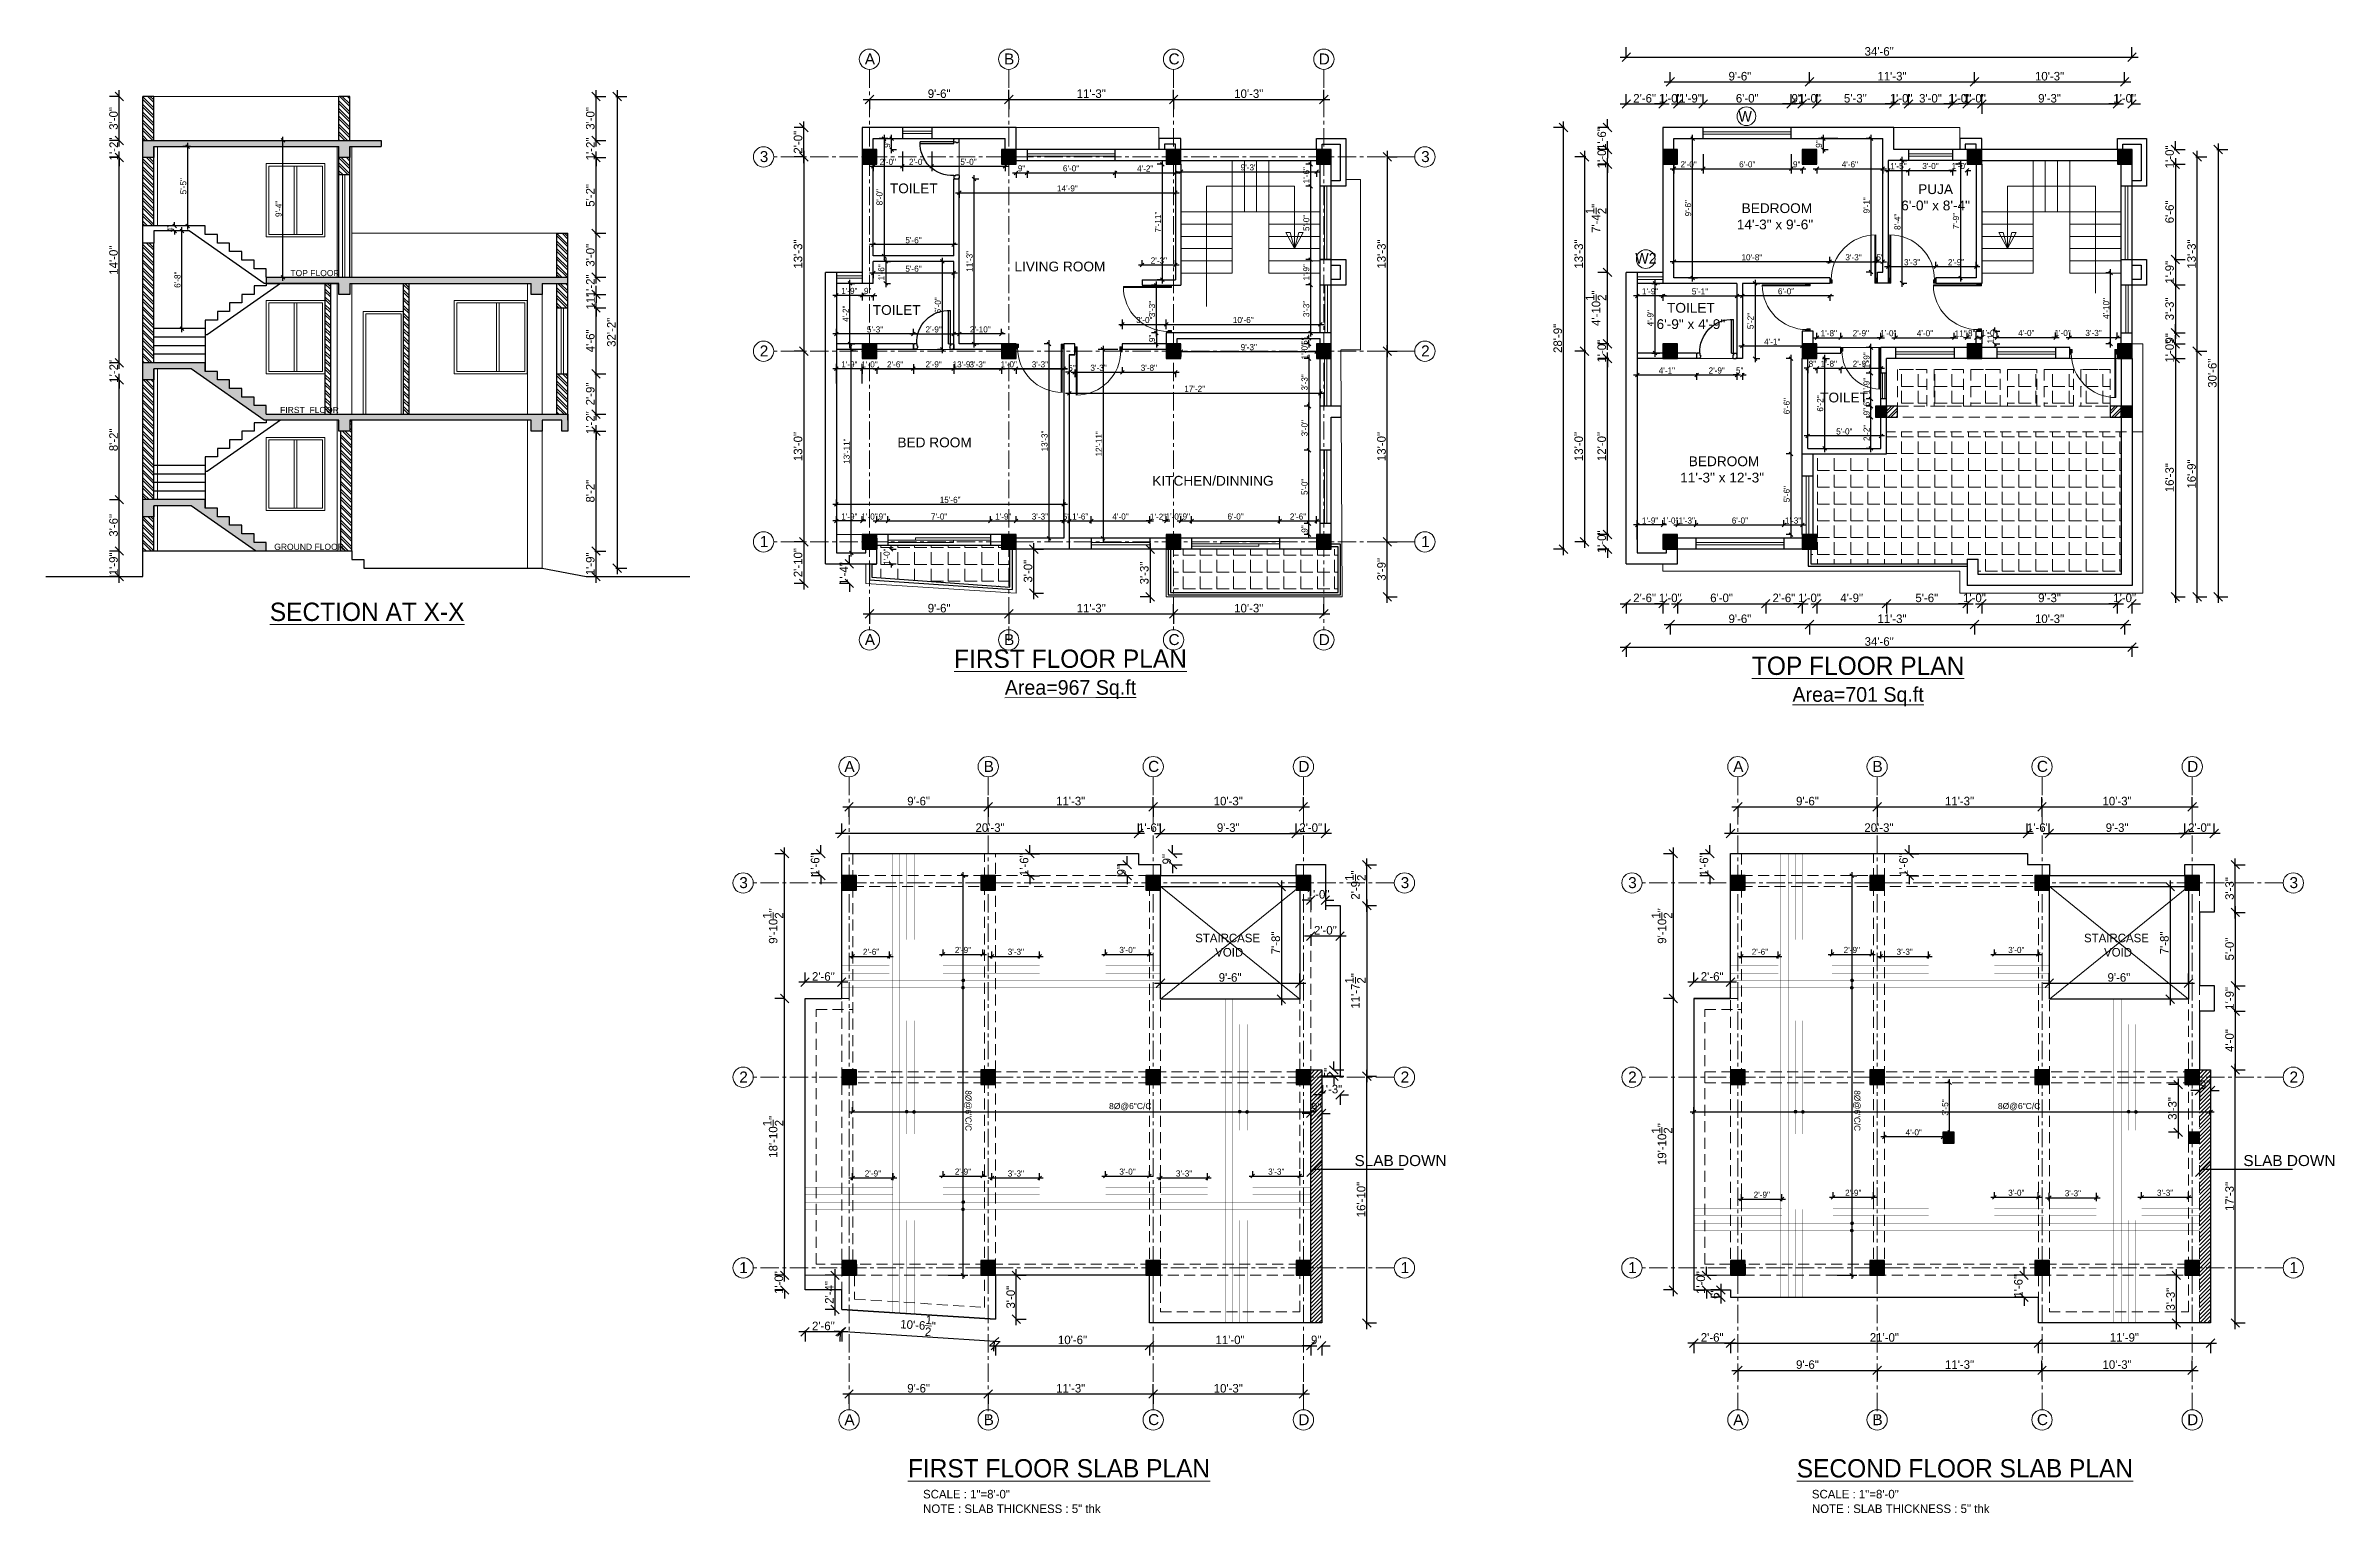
# Model space of a CAD drawing. Header units: inches. Extents: x 28835 to 36795, y -18828 to -9750.
# Drawn here: x 30045 to 31919, y -14896 to -13694 of the extents above; entities that cross this region are included whole.
import ezdxf

# ---------------------------------------------------------------- set-up
doc = ezdxf.new("R2010")
doc.units = ezdxf.units.IN
doc.header["$LTSCALE"] = 12
doc.header["$MEASUREMENT"] = 0
for name, pattern in [('CENTER', [2, 1.25, -0.25, 0.25, -0.25]), ('DASHED', [0.75, 0.5, -0.25]), ('DASHED2', [0.375, 0.25, -0.125])]:
    doc.linetypes.add(name, pattern=pattern)
doc.layers.add('06. Text', color=114, linetype='Continuous')
doc.layers.add('door', color=8, linetype='Continuous')
for name, color, linetype, lineweight in [('Bars', 10, 'Continuous', 35), ('Centre Line', 253, 'CENTER', 9), ('colum', 250, 'Continuous', 30), ('dim', 85, 'Continuous', 9), ('dimention', 5, 'Continuous', 9), ('ele final', 145, 'Continuous', 20), ('Elevation', 114, 'Continuous', 20), ('FURNI', 30, 'Continuous', 9), ('Ha2', 31, 'Continuous', 0), ('HATCH', 11, 'Continuous', 9), ('N_DOOR', 32, 'Continuous', 13), ('railing', 210, 'Continuous', 25), ('S tie beam', 140, 'DASHED', 18), ('STAIRCASE', 6, 'Continuous', 9), ('Text', 7, 'Continuous', 5), ('Wall', 1, 'Continuous', 30), ('WIN', 140, 'Continuous', 15), ('window', 6, 'Continuous', 9)]:
    doc.layers.add(name, color=color, linetype=linetype, lineweight=lineweight)
doc.styles.add('Bijay', font='', dxfattribs={"height": 8})
doc.styles.add('KBS', font='GOTHIC.TTF')
doc.styles.add('Times', font='GOTHIC.TTF')
doc.styles.get('Bijay').set_extended_font_data('Serifa BT')
doc.dimstyles.new('D50', dxfattribs={"dimtxt": 5, "dimasz": 3, "dimexe": 4, "dimexo": 12, "dimgap": 1, "dimtad": 1, "dimdec": 0, "dimzin": 3, "dimdsep": 46, "dimlunit": 4, "dimtxsty": 'Times', "dimblk": 'OBLIQUE', "dimcen": 0, "dimdle": 3, "dimaunit": 1, "dimadec": 3, "dimazin": 0, "dimtfac": 1, "dimtdec": 0, "dimtix": 1, "dimtofl": 0, "dimtmove": 1, "dimatfit": 0, "dimldrblk": 'OBLIQUE', "dimfxl": 12, "dimfxlon": 1, "dimtolj": 1, "dimtzin": 0, "dimarcsym": 0})
doc.dimstyles.new('D75', dxfattribs={"dimtxt": 7, "dimasz": 7, "dimexe": 8, "dimexo": 24, "dimgap": 1, "dimtad": 1, "dimdec": 1, "dimzin": 3, "dimdsep": 46, "dimlunit": 4, "dimtxsty": 'Times', "dimblk": 'OBLIQUE', "dimcen": 0, "dimdle": 5, "dimaunit": 1, "dimadec": 3, "dimazin": 0, "dimtfac": 1, "dimtdec": 1, "dimtix": 1, "dimtofl": 0, "dimtmove": 1, "dimatfit": 0, "dimldrblk": 'OBLIQUE', "dimfxl": 1, "dimfxlon": 1, "dimtolj": 1, "dimtzin": 0, "dimarcsym": 0})
pattern_1 = [(0, (-1270.828, -3082.509), (0, 13.75), [10, -3.75]), (90, (-1270.828, -3082.509), (-13.75, 8e-16), [10, -3.75])]
pattern_2 = [(315, (-5899.7677, 9202.587), (3.1819805, 3.1819805), []), (315, (-5899.7677, 9200.4655), (3.1819805, 3.1819805), [])]
pattern_3 = [(45, (-1215.5058, -4561.9943), (-1.59099026, 1.59099026), [])]
pattern_4 = [(45, (-487.8095, -4561.9943), (-1.59099026, 1.59099026), [])]

msp = doc.modelspace()

# ---------------------------------------------------------------- texts
at = {"layer": '06. Text', "ltscale": 0.3, "attachment_point": 5, "style": 'Bijay'}
for s, insert, char_height, width in [('{\\fArial|b0|i0|c0|p34;TOILET\\P }', (30755.64, -13817.19), 8, 84.1644), ('{\\fArial|b0|i0|c0|p34;PUJA\\P6\'-0" x 8\'-4"}', (31592.2, -13817.83), 8, 84.1644), ('{\\fArial|b0|i0|c0|p34; BEDROOM\\P14\'-3" x 9\'-6"}', (31460.73, -13833.38), 8, 105.1644), ('{\\fArial|b0|i0|c0|p34;TOP FLOOR}', (30265.43, -13879.8), 5, 84.1644), ('{\\fArial|b0|i0|c0|p34;LIVING ROOM}', (30875.28, -13874.45), 8, 99.1644), ('{\\fArial|b0|i0|c0|p34;TOILET}', (30741.64, -13910.02), 8, 84.1644), ('{\\fArial|b0|i0|c0|p34;TOILET\\P6\'-9" x 4\'-9"}', (31391.88, -13914.93), 8, 84.1644), ('{\\fArial|b0|i0|c0|p34;FIRST  FLOOR}', (30260.89, -13991.8), 5, 84.1644), ('{\\fArial|b0|i0|c0|p34;TOILET}', (31517.27, -13981.66), 8, 84.1644), ('{\\fArial|b0|i0|c0|p34;BED ROOM}', (30772.68, -14018.38), 8, 84.1644), ('{\\fArial|b0|i0|c0|p34; BEDROOM\\P11\'-3" x 12\'-3"}', (31417.44, -14040.52), 8, 105.1644), ('{\\fArial|b0|i0|c0|p34;KITCHEN/DINNING}', (31000.58, -14049.8), 8, 84.1644), ('{\\fArial|b0|i0|c0|p34;GROUND FLOOR}', (30260.53, -14103.8), 5, 84.1644)]:
    msp.add_mtext(s, dxfattribs=dict(at, insert=insert, char_height=char_height, width=width))
at = {"layer": 'Text', "char_height": 8.75, "attachment_point": 6, "style": 'KBS'}
for s, insert in [('W', (31441.81, -13751.56)), ('W2', (31363.88, -13867.65))]:
    msp.add_mtext(s, dxfattribs=dict(at, insert=insert))
at = {"layer": 'Text', "insert": (30308.1, -14157.05), "char_height": 15, "width": 363.0682, "attachment_point": 5, "rotation": 0.02235}
msp.add_mtext('{\\fCentury Gothic|b0|i0|c0|p34;\\LSECTION AT X-X}', dxfattribs=at)
at = {"layer": 'Text', "char_height": 15, "attachment_point": 5, "rotation": 0.02235}
for s, insert in [('{\\fCentury Gothic|b0|i0|c0|p34;\\LFIRST FLOOR PLAN\\P\\H0.8x;Area=967 Sq.ft}', (30883.92, -14208.13)), ('{\\fCentury Gothic|b0|i0|c0|p34;\\LTOP FLOOR PLAN\\P\\H0.8x;Area=701 Sq.ft}', (31528.75, -14213.9))]:
    msp.add_mtext(s, dxfattribs=dict(at, insert=insert))
at = {"layer": 'Text', "ltscale": 0.3, "char_height": 7, "style": 'KBS'}
for s, insert, width, attachment_point in [('\\pxqc;STAIRCASE\\P VOID', (31012.59, -14420.39), 1.45519e-11, 2), ('\\pxqc;STAIRCASE\\P VOID', (31740.29, -14420.39), 1.45519e-11, 2), ('SCALE : 1"=8\'-0"', (30834.36, -14875.49), 137.6484, 3), ('SCALE : 1"=8\'-0"', (31562.05, -14875.49), 137.6484, 3), ('NOTE : SLAB THICKNESS : 5" thk\\P^I^I^I', (30763.28, -14887.44), 284.0664, 1), ('NOTE : SLAB THICKNESS : 5" thk\\P^I^I^I', (31490.98, -14887.44), 284.0664, 1)]:
    msp.add_mtext(s, dxfattribs=dict(at, insert=insert, width=width, attachment_point=attachment_point))
at = {"layer": 'Text', "ltscale": 0.6, "char_height": 15, "width": 374.4946, "attachment_point": 1, "style": 'KBS'}
for s, insert in [('{\\LFIRST FLOOR SLAB PLAN}', (30750.83, -14850.35)), ('{\\LSECOND FLOOR SLAB PLAN}', (31478.53, -14850.35))]:
    msp.add_mtext(s, dxfattribs=dict(at, insert=insert))
at = {"layer": 'window', "linetype": 'Continuous', "ltscale": 25, "char_height": 9, "width": 0.0000117, "attachment_point": 5, "rotation": 359.97765}
for s, insert in [('{\\fArial|b0|i0|c0|p34;A}', (30719.74, -13704.56)), ('{\\fArial|b0|i0|c0|p34;B}', (30833.74, -13704.56)), ('{\\fArial|b0|i0|c0|p34;C}', (30968.74, -13704.56)), ('{\\fArial|b0|i0|c0|p34;D}', (31091.74, -13704.56)), ('{\\fArial|b0|i0|c0|p34;3}', (30633.03, -13784.5)), ('{\\fArial|b0|i0|c0|p34;3}', (31174.5, -13784.5)), ('{\\fArial|b0|i0|c0|p34;2}', (30633.03, -13943.5)), ('{\\fArial|b0|i0|c0|p34;2}', (31174.5, -13943.5)), ('{\\fArial|b0|i0|c0|p34;1}', (30633.01, -14099.5)), ('{\\fArial|b0|i0|c0|p34;1}', (31174.48, -14099.5)), ('{\\fArial|b0|i0|c0|p34;A}', (30719.74, -14179.74)), ('{\\fArial|b0|i0|c0|p34;B}', (30833.74, -14179.74)), ('{\\fArial|b0|i0|c0|p34;C}', (30968.74, -14179.74)), ('{\\fArial|b0|i0|c0|p34;D}', (31091.74, -14179.74)), ('{\\fArial|b0|i0|c0|p34;A}', (30703.02, -14283.48)), ('{\\fArial|b0|i0|c0|p34;B}', (30817.02, -14283.48)), ('{\\fArial|b0|i0|c0|p34;C}', (30952.02, -14283.48)), ('{\\fArial|b0|i0|c0|p34;D}', (31075.02, -14283.48)), ('{\\fArial|b0|i0|c0|p34;A}', (31430.71, -14283.48)), ('{\\fArial|b0|i0|c0|p34;B}', (31544.71, -14283.48)), ('{\\fArial|b0|i0|c0|p34;C}', (31679.71, -14283.48)), ('{\\fArial|b0|i0|c0|p34;D}', (31802.71, -14283.48)), ('{\\fArial|b0|i0|c0|p34;3}', (30616.3, -14378.64)), ('{\\fArial|b0|i0|c0|p34;3}', (31157.77, -14378.64)), ('{\\fArial|b0|i0|c0|p34;3}', (31344, -14378.64)), ('{\\fArial|b0|i0|c0|p34;3}', (31885.47, -14378.64)), ('{\\fArial|b0|i0|c0|p34;2}', (30616.3, -14537.64)), ('{\\fArial|b0|i0|c0|p34;2}', (31157.77, -14537.64)), ('{\\fArial|b0|i0|c0|p34;2}', (31344, -14537.64)), ('{\\fArial|b0|i0|c0|p34;2}', (31885.47, -14537.64)), ('{\\fArial|b0|i0|c0|p34;1}', (30616.28, -14693.64)), ('{\\fArial|b0|i0|c0|p34;1}', (31157.75, -14693.64)), ('{\\fArial|b0|i0|c0|p34;1}', (31343.98, -14693.64)), ('{\\fArial|b0|i0|c0|p34;1}', (31885.44, -14693.64)), ('{\\fArial|b0|i0|c0|p34;A}', (30703.02, -14818.06)), ('{\\fArial|b0|i0|c0|p34;B}', (30817.02, -14818.06)), ('{\\fArial|b0|i0|c0|p34;C}', (30952.02, -14818.06)), ('{\\fArial|b0|i0|c0|p34;D}', (31075.02, -14818.06)), ('{\\fArial|b0|i0|c0|p34;A}', (31430.71, -14818.06)), ('{\\fArial|b0|i0|c0|p34;B}', (31544.71, -14818.06)), ('{\\fArial|b0|i0|c0|p34;C}', (31679.71, -14818.06)), ('{\\fArial|b0|i0|c0|p34;D}', (31802.71, -14818.06))]:
    msp.add_mtext(s, dxfattribs=dict(at, insert=insert))
at = {"layer": 'window', "linetype": 'Continuous', "ltscale": 25, "char_height": 9, "attachment_point": 5, "rotation": 359.97765}
for insert in [(31154.18, -14606.09), (31881.88, -14606.09)]:
    msp.add_mtext('{\\fArial|b0|i0|c0|p34;SLAB DOWN}', dxfattribs=dict(at, insert=insert))

# ---------------------------------------------------------------- blocks, each defined once
blk = doc.blocks.new('D1000')
at = {"linetype": 'Continuous'}
for points in [[(30, 50), (30, 20), (50, 20), (50, -50), (0, -50), (0, 50)], [(970, 50), (970, 20), (950, 20), (950, -50), (1000, -50), (1000, 50)]]:
    blk.add_hatch(color=256, dxfattribs=at).paths.add_polyline_path(points)
at = {"color": 0, "linetype": 'Continuous'}
for p, q in [((950, 20), (950, 960)), ((970, 50), (970, 960))]:
    blk.add_line(p, q, dxfattribs=at)
at = {"linetype": 'Continuous'}
for points in [[(30, 50), (30, 20), (50, 20), (50, -50), (0, -50), (0, 50)], [(970, 50), (970, 20), (950, 20), (950, -50), (1000, -50), (1000, 50)]]:
    blk.add_lwpolyline(points, close=True, dxfattribs=at)
blk.add_arc((970, 20), 940, 90, 180, dxfattribs=at)
blk = doc.blocks.new('door2.5')
at = {"layer": 'door'}
for p, q in [((0, 6), (0, 3)), ((0.5, 6), (0, 6)), ((0.5, 3), (0, 3)), ((0.5, 6), (0.5, 6.5)), ((2.5, 6.5), (0.5, 6.5)), ((0.5, 2.5), (0.5, 3)), ((2.5, 2.5), (0.5, 2.5)), ((2.5, 6.5), (2.5, 5)), ((4, 6.5), (2.5, 6.5)), ((2.5, 5), (3, 5)), ((3, 5), (2.5, 5)), ((2.5, 2.5), (3, 3.5)), ((3, 5), (3, 3.5)), ((27.5, 5), (27, 5)), ((27, 5), (27, 3.5)), ((27, 5), (27.5, 5)), ((27.5, 2.5), (27, 3.5)), ((27.5, 6.5), (27.5, 5)), ((27.5, 6.5), (29.5, 6.5)), ((27.5, 2.5), (29.5, 2.5)), ((29.5, 6), (29.5, 6.5)), ((29.5, 6), (30, 6)), ((29.5, 3), (30, 3)), ((29.5, 2.5), (29.5, 3)), ((30, 6), (30, 3))]:
    blk.add_line(p, q, dxfattribs=at)
for points in [[(2.5, 6.5), (2.5, 31.5)], [(4, 6.5), (4, 31.5)]]:
    blk.add_lwpolyline(points, dxfattribs=at)
blk.add_arc((3.8, 7.8), 23.7, 356.8785, 93.1057, dxfattribs=at)
blk = doc.blocks.new('_Oblique')
at = {"color": 0, "linetype": 'ByBlock', "lineweight": -2}
blk.add_line((-0.5, -0.5), (0.5, 0.5), dxfattribs=at)
blk = doc.blocks.new('*D555')
at = {"layer": 'Defpoints', "color": 0, "ltscale": 12, "transparency": 16777216}
for p in [(31434, -13937.7), (31483, -13937.7), (31434, -13939.5)]:
    blk.add_point(p, dxfattribs=at)
at = {"layer": 'dim', "color": 0, "lineweight": -2, "ltscale": 12, "transparency": 16777216}
for p, q in [((31486, -13939.5), (31431, -13939.5)), ((31434, -13939.5), (31434, -13943.5)), ((31483, -13939.5), (31483, -13943.5))]:
    blk.add_line(p, q, dxfattribs=at)
at = {"layer": 'dim', "color": 0, "lineweight": -2, "ltscale": 12, "transparency": 16777216, "xscale": 3, "yscale": 3, "zscale": 3, "rotation": 180}
blk.add_blockref('_Oblique', (31434, -13939.5), dxfattribs=at)
at = {"layer": 'dim', "color": 0, "lineweight": -2, "ltscale": 12, "transparency": 16777216, "xscale": 3, "yscale": 3, "zscale": 3}
blk.add_blockref('_Oblique', (31483, -13939.5), dxfattribs=at)
at = {"layer": 'dim', "color": 0, "ltscale": 12, "transparency": 16777216, "insert": (31458.5, -13935.9), "char_height": 5, "attachment_point": 5, "style": 'Times'}
blk.add_mtext('\\A1;4\'-1"', dxfattribs=at)
blk = doc.blocks.new('*D556')
at = {"layer": 'Defpoints', "color": 0, "ltscale": 12, "transparency": 16777216}
for p in [(31339, -14091.1), (31369, -14091.1), (31369, -14150.3)]:
    blk.add_point(p, dxfattribs=at)
at = {"layer": 'dimention', "color": 0, "lineweight": -2, "ltscale": 12, "transparency": 16777216}
for p, q in [((31334, -14150.3), (31374, -14150.3)), ((31339, -14149.3), (31339, -14158.3)), ((31369, -14149.3), (31369, -14158.3))]:
    blk.add_line(p, q, dxfattribs=at)
at = {"layer": 'dimention', "color": 0, "lineweight": -2, "ltscale": 12, "transparency": 16777216, "xscale": 7, "yscale": 7, "zscale": 7, "rotation": 180}
blk.add_blockref('_Oblique', (31339, -14150.3), dxfattribs=at)
at = {"layer": 'dimention', "color": 0, "lineweight": -2, "ltscale": 12, "transparency": 16777216, "xscale": 7, "yscale": 7, "zscale": 7}
blk.add_blockref('_Oblique', (31369, -14150.3), dxfattribs=at)
at = {"layer": 'dimention', "color": 0, "ltscale": 12, "transparency": 16777216, "insert": (31354, -14145.6), "char_height": 7, "attachment_point": 5, "style": 'Times'}
blk.add_mtext('\\A1;2\'-6"', dxfattribs=at)
blk = doc.blocks.new('*D536')
at = {"layer": 'Defpoints', "color": 0, "ltscale": 12, "transparency": 16777216}
for p in [(31369, -14091.1), (31381, -14091.1), (31381, -14150.3)]:
    blk.add_point(p, dxfattribs=at)
at = {"layer": 'dimention', "color": 0, "lineweight": -2, "ltscale": 12, "transparency": 16777216}
for p, q in [((31369, -14150.3), (31362, -14150.3)), ((31369, -14149.3), (31369, -14158.3)), ((31381, -14149.3), (31381, -14158.3)), ((31381, -14150.3), (31388, -14150.3))]:
    blk.add_line(p, q, dxfattribs=at)
at = {"layer": 'dimention', "color": 0, "lineweight": -2, "ltscale": 12, "transparency": 16777216, "xscale": 7, "yscale": 7, "zscale": 7}
blk.add_blockref('_Oblique', (31369, -14150.3), dxfattribs=at)
at = {"layer": 'dimention', "color": 0, "lineweight": -2, "ltscale": 12, "transparency": 16777216, "xscale": 7, "yscale": 7, "zscale": 7, "rotation": 180}
blk.add_blockref('_Oblique', (31381, -14150.3), dxfattribs=at)
at = {"layer": 'dimention', "color": 0, "ltscale": 12, "transparency": 16777216, "insert": (31375, -14145.6), "char_height": 7, "attachment_point": 5, "style": 'Times'}
blk.add_mtext('\\A1;1\'-0"', dxfattribs=at)
blk = doc.blocks.new('*D557')
at = {"layer": 'Defpoints', "color": 0, "ltscale": 12, "transparency": 16777216}
for p in [(31381, -14091.1), (31453.1, -14091.1), (31453.1, -14150.3)]:
    blk.add_point(p, dxfattribs=at)
at = {"layer": 'dimention', "color": 0, "lineweight": -2, "ltscale": 12, "transparency": 16777216}
for p, q in [((31376, -14150.3), (31458.1, -14150.3)), ((31381, -14149.3), (31381, -14158.3)), ((31453.1, -14149.3), (31453.1, -14158.3))]:
    blk.add_line(p, q, dxfattribs=at)
at = {"layer": 'dimention', "color": 0, "lineweight": -2, "ltscale": 12, "transparency": 16777216, "xscale": 7, "yscale": 7, "zscale": 7, "rotation": 180}
blk.add_blockref('_Oblique', (31381, -14150.3), dxfattribs=at)
at = {"layer": 'dimention', "color": 0, "lineweight": -2, "ltscale": 12, "transparency": 16777216, "xscale": 7, "yscale": 7, "zscale": 7}
blk.add_blockref('_Oblique', (31453.1, -14150.3), dxfattribs=at)
at = {"layer": 'dimention', "color": 0, "ltscale": 12, "transparency": 16777216, "insert": (31417, -14145.6), "char_height": 7, "attachment_point": 5, "style": 'Times'}
blk.add_mtext('\\A1;6\'-0"', dxfattribs=at)
blk = doc.blocks.new('*D558')
at = {"layer": 'Defpoints', "color": 0, "ltscale": 12, "transparency": 16777216}
for p in [(31453.1, -14091.1), (31483, -14091.1), (31483, -14150.3)]:
    blk.add_point(p, dxfattribs=at)
at = {"layer": 'dimention', "color": 0, "lineweight": -2, "ltscale": 12, "transparency": 16777216}
for p, q in [((31448.1, -14150.3), (31488, -14150.3)), ((31453.1, -14149.3), (31453.1, -14158.3)), ((31483, -14149.3), (31483, -14158.3))]:
    blk.add_line(p, q, dxfattribs=at)
at = {"layer": 'dimention', "color": 0, "lineweight": -2, "ltscale": 12, "transparency": 16777216, "xscale": 7, "yscale": 7, "zscale": 7, "rotation": 180}
blk.add_blockref('_Oblique', (31453.1, -14150.3), dxfattribs=at)
at = {"layer": 'dimention', "color": 0, "lineweight": -2, "ltscale": 12, "transparency": 16777216, "xscale": 7, "yscale": 7, "zscale": 7}
blk.add_blockref('_Oblique', (31483, -14150.3), dxfattribs=at)
at = {"layer": 'dimention', "color": 0, "ltscale": 12, "transparency": 16777216, "insert": (31468, -14145.6), "char_height": 7, "attachment_point": 5, "style": 'Times'}
blk.add_mtext('\\A1;2\'-6"', dxfattribs=at)
blk = doc.blocks.new('*D537')
at = {"layer": 'Defpoints', "color": 0, "ltscale": 12, "transparency": 16777216}
for p in [(31483, -14091.1), (31495, -14091.1), (31495, -14150.3)]:
    blk.add_point(p, dxfattribs=at)
at = {"layer": 'dimention', "color": 0, "lineweight": -2, "ltscale": 12, "transparency": 16777216}
for p, q in [((31483, -14150.3), (31476, -14150.3)), ((31483, -14149.3), (31483, -14158.3)), ((31495, -14149.3), (31495, -14158.3)), ((31495, -14150.3), (31502, -14150.3))]:
    blk.add_line(p, q, dxfattribs=at)
at = {"layer": 'dimention', "color": 0, "lineweight": -2, "ltscale": 12, "transparency": 16777216, "xscale": 7, "yscale": 7, "zscale": 7}
blk.add_blockref('_Oblique', (31483, -14150.3), dxfattribs=at)
at = {"layer": 'dimention', "color": 0, "lineweight": -2, "ltscale": 12, "transparency": 16777216, "xscale": 7, "yscale": 7, "zscale": 7, "rotation": 180}
blk.add_blockref('_Oblique', (31495, -14150.3), dxfattribs=at)
at = {"layer": 'dimention', "color": 0, "ltscale": 12, "transparency": 16777216, "insert": (31489, -14145.6), "char_height": 7, "attachment_point": 5, "style": 'Times'}
blk.add_mtext('\\A1;1\'-0"', dxfattribs=at)
blk = doc.blocks.new('*D538')
at = {"layer": 'Defpoints', "color": 0, "ltscale": 12, "transparency": 16777216}
for p in [(31552, -14013.1), (31495, -14091.1), (31552, -14150.3)]:
    blk.add_point(p, dxfattribs=at)
at = {"layer": 'dimention', "color": 0, "lineweight": -2, "ltscale": 12, "transparency": 16777216}
for p, q in [((31490, -14150.3), (31557, -14150.3)), ((31495, -14149.3), (31495, -14158.3)), ((31552, -14149.3), (31552, -14158.3))]:
    blk.add_line(p, q, dxfattribs=at)
at = {"layer": 'dimention', "color": 0, "lineweight": -2, "ltscale": 12, "transparency": 16777216, "xscale": 7, "yscale": 7, "zscale": 7, "rotation": 180}
blk.add_blockref('_Oblique', (31495, -14150.3), dxfattribs=at)
at = {"layer": 'dimention', "color": 0, "lineweight": -2, "ltscale": 12, "transparency": 16777216, "xscale": 7, "yscale": 7, "zscale": 7}
blk.add_blockref('_Oblique', (31552, -14150.3), dxfattribs=at)
at = {"layer": 'dimention', "color": 0, "ltscale": 12, "transparency": 16777216, "insert": (31523.5, -14145.6), "char_height": 7, "attachment_point": 5, "style": 'Times'}
blk.add_mtext('\\A1;4\'-9"', dxfattribs=at)
blk = doc.blocks.new('*D559')
at = {"layer": 'Defpoints', "color": 0, "ltscale": 12, "transparency": 16777216}
for p in [(31618, -13935.1), (31552, -14013.1), (31618, -14150.3)]:
    blk.add_point(p, dxfattribs=at)
at = {"layer": 'dimention', "color": 0, "lineweight": -2, "ltscale": 12, "transparency": 16777216}
for p, q in [((31547, -14150.3), (31623, -14150.3)), ((31552, -14149.3), (31552, -14158.3)), ((31618, -14149.3), (31618, -14158.3))]:
    blk.add_line(p, q, dxfattribs=at)
at = {"layer": 'dimention', "color": 0, "lineweight": -2, "ltscale": 12, "transparency": 16777216, "xscale": 7, "yscale": 7, "zscale": 7, "rotation": 180}
blk.add_blockref('_Oblique', (31552, -14150.3), dxfattribs=at)
at = {"layer": 'dimention', "color": 0, "lineweight": -2, "ltscale": 12, "transparency": 16777216, "xscale": 7, "yscale": 7, "zscale": 7}
blk.add_blockref('_Oblique', (31618, -14150.3), dxfattribs=at)
at = {"layer": 'dimention', "color": 0, "ltscale": 12, "transparency": 16777216, "insert": (31585, -14145.6), "char_height": 7, "attachment_point": 5, "style": 'Times'}
blk.add_mtext('\\A1;5\'-6"', dxfattribs=at)
blk = doc.blocks.new('*D560')
at = {"layer": 'Defpoints', "color": 0, "ltscale": 12, "transparency": 16777216}
for p in [(31618, -13935.1), (31630, -13935.1), (31630, -14150.3)]:
    blk.add_point(p, dxfattribs=at)
at = {"layer": 'dimention', "color": 0, "lineweight": -2, "ltscale": 12, "transparency": 16777216}
for p, q in [((31618, -14150.3), (31611, -14150.3)), ((31618, -14149.3), (31618, -14158.3)), ((31630, -14149.3), (31630, -14158.3)), ((31630, -14150.3), (31637, -14150.3))]:
    blk.add_line(p, q, dxfattribs=at)
at = {"layer": 'dimention', "color": 0, "lineweight": -2, "ltscale": 12, "transparency": 16777216, "xscale": 7, "yscale": 7, "zscale": 7}
blk.add_blockref('_Oblique', (31618, -14150.3), dxfattribs=at)
at = {"layer": 'dimention', "color": 0, "lineweight": -2, "ltscale": 12, "transparency": 16777216, "xscale": 7, "yscale": 7, "zscale": 7, "rotation": 180}
blk.add_blockref('_Oblique', (31630, -14150.3), dxfattribs=at)
at = {"layer": 'dimention', "color": 0, "ltscale": 12, "transparency": 16777216, "insert": (31624, -14145.6), "char_height": 7, "attachment_point": 5, "style": 'Times'}
blk.add_mtext('\\A1;1\'-0"', dxfattribs=at)
blk = doc.blocks.new('*D561')
at = {"layer": 'Defpoints', "color": 0, "ltscale": 12, "transparency": 16777216}
for p in [(31630, -13935.1), (31741, -13935.1), (31741, -14150.3)]:
    blk.add_point(p, dxfattribs=at)
at = {"layer": 'dimention', "color": 0, "lineweight": -2, "ltscale": 12, "transparency": 16777216}
for p, q in [((31625, -14150.3), (31746, -14150.3)), ((31630, -14149.3), (31630, -14158.3)), ((31741, -14149.3), (31741, -14158.3))]:
    blk.add_line(p, q, dxfattribs=at)
at = {"layer": 'dimention', "color": 0, "lineweight": -2, "ltscale": 12, "transparency": 16777216, "xscale": 7, "yscale": 7, "zscale": 7, "rotation": 180}
blk.add_blockref('_Oblique', (31630, -14150.3), dxfattribs=at)
at = {"layer": 'dimention', "color": 0, "lineweight": -2, "ltscale": 12, "transparency": 16777216, "xscale": 7, "yscale": 7, "zscale": 7}
blk.add_blockref('_Oblique', (31741, -14150.3), dxfattribs=at)
at = {"layer": 'dimention', "color": 0, "ltscale": 12, "transparency": 16777216, "insert": (31685.5, -14145.6), "char_height": 7, "attachment_point": 5, "style": 'Times'}
blk.add_mtext('\\A1;9\'-3"', dxfattribs=at)
blk = doc.blocks.new('*D562')
at = {"layer": 'Defpoints', "color": 0, "ltscale": 12, "transparency": 16777216}
for p in [(31741, -13935.1), (31753, -13935.1), (31753, -14150.3)]:
    blk.add_point(p, dxfattribs=at)
at = {"layer": 'dimention', "color": 0, "lineweight": -2, "ltscale": 12, "transparency": 16777216}
for p, q in [((31741, -14150.3), (31734, -14150.3)), ((31741, -14149.3), (31741, -14158.3)), ((31753, -14149.3), (31753, -14158.3)), ((31753, -14150.3), (31760, -14150.3))]:
    blk.add_line(p, q, dxfattribs=at)
at = {"layer": 'dimention', "color": 0, "lineweight": -2, "ltscale": 12, "transparency": 16777216, "xscale": 7, "yscale": 7, "zscale": 7}
blk.add_blockref('_Oblique', (31741, -14150.3), dxfattribs=at)
at = {"layer": 'dimention', "color": 0, "lineweight": -2, "ltscale": 12, "transparency": 16777216, "xscale": 7, "yscale": 7, "zscale": 7, "rotation": 180}
blk.add_blockref('_Oblique', (31753, -14150.3), dxfattribs=at)
at = {"layer": 'dimention', "color": 0, "ltscale": 12, "transparency": 16777216, "insert": (31747, -14145.6), "char_height": 7, "attachment_point": 5, "style": 'Times'}
blk.add_mtext('\\A1;1\'-0"', dxfattribs=at)
blk = doc.blocks.new('*D563')
at = {"layer": 'Defpoints', "color": 0, "ltscale": 12, "transparency": 16777216}
for p in [(31375, -14091.1), (31489, -14091.1), (31489, -14167.4)]:
    blk.add_point(p, dxfattribs=at)
at = {"layer": 'dimention', "color": 0, "lineweight": -2, "ltscale": 12, "transparency": 16777216}
for p, q in [((31370, -14167.4), (31494, -14167.4)), ((31375, -14166.4), (31375, -14175.4)), ((31489, -14166.4), (31489, -14175.4))]:
    blk.add_line(p, q, dxfattribs=at)
at = {"layer": 'dimention', "color": 0, "lineweight": -2, "ltscale": 12, "transparency": 16777216, "xscale": 7, "yscale": 7, "zscale": 7, "rotation": 180}
blk.add_blockref('_Oblique', (31375, -14167.4), dxfattribs=at)
at = {"layer": 'dimention', "color": 0, "lineweight": -2, "ltscale": 12, "transparency": 16777216, "xscale": 7, "yscale": 7, "zscale": 7}
blk.add_blockref('_Oblique', (31489, -14167.4), dxfattribs=at)
at = {"layer": 'dimention', "color": 0, "ltscale": 12, "transparency": 16777216, "insert": (31432, -14162.7), "char_height": 7, "attachment_point": 5, "style": 'Times'}
blk.add_mtext('\\A1;9\'-6"', dxfattribs=at)
blk = doc.blocks.new('*D564')
at = {"layer": 'Defpoints', "color": 0, "ltscale": 12, "transparency": 16777216}
for p in [(31624, -13935.1), (31489, -14091.1), (31624, -14167.4)]:
    blk.add_point(p, dxfattribs=at)
at = {"layer": 'dimention', "color": 0, "lineweight": -2, "ltscale": 12, "transparency": 16777216}
for p, q in [((31484, -14167.4), (31629, -14167.4)), ((31489, -14166.4), (31489, -14175.4)), ((31624, -14166.4), (31624, -14175.4))]:
    blk.add_line(p, q, dxfattribs=at)
at = {"layer": 'dimention', "color": 0, "lineweight": -2, "ltscale": 12, "transparency": 16777216, "xscale": 7, "yscale": 7, "zscale": 7, "rotation": 180}
blk.add_blockref('_Oblique', (31489, -14167.4), dxfattribs=at)
at = {"layer": 'dimention', "color": 0, "lineweight": -2, "ltscale": 12, "transparency": 16777216, "xscale": 7, "yscale": 7, "zscale": 7}
blk.add_blockref('_Oblique', (31624, -14167.4), dxfattribs=at)
at = {"layer": 'dimention', "color": 0, "ltscale": 12, "transparency": 16777216, "insert": (31556.5, -14162.7), "char_height": 7, "attachment_point": 5, "style": 'Times'}
blk.add_mtext('\\A1;11\'-3"', dxfattribs=at)
blk = doc.blocks.new('*D565')
at = {"layer": 'Defpoints', "color": 0, "ltscale": 12, "transparency": 16777216}
for p in [(31624, -13935.1), (31747, -13935.1), (31747, -14167.4)]:
    blk.add_point(p, dxfattribs=at)
at = {"layer": 'dimention', "color": 0, "lineweight": -2, "ltscale": 12, "transparency": 16777216}
for p, q in [((31619, -14167.4), (31752, -14167.4)), ((31624, -14166.4), (31624, -14175.4)), ((31747, -14166.4), (31747, -14175.4))]:
    blk.add_line(p, q, dxfattribs=at)
at = {"layer": 'dimention', "color": 0, "lineweight": -2, "ltscale": 12, "transparency": 16777216, "xscale": 7, "yscale": 7, "zscale": 7, "rotation": 180}
blk.add_blockref('_Oblique', (31624, -14167.4), dxfattribs=at)
at = {"layer": 'dimention', "color": 0, "lineweight": -2, "ltscale": 12, "transparency": 16777216, "xscale": 7, "yscale": 7, "zscale": 7}
blk.add_blockref('_Oblique', (31747, -14167.4), dxfattribs=at)
at = {"layer": 'dimention', "color": 0, "ltscale": 12, "transparency": 16777216, "insert": (31685.5, -14162.7), "char_height": 7, "attachment_point": 5, "style": 'Times'}
blk.add_mtext('\\A1;10\'-3"', dxfattribs=at)
blk = doc.blocks.new('*D539')
at = {"layer": 'Defpoints', "color": 0, "ltscale": 12, "transparency": 16777216}
for p in [(31753, -13935.1), (31339, -14091.1), (31753, -14185.9)]:
    blk.add_point(p, dxfattribs=at)
at = {"layer": 'dimention', "color": 0, "lineweight": -2, "ltscale": 12, "transparency": 16777216}
for p, q in [((31334, -14185.9), (31758, -14185.9)), ((31339, -14184.9), (31339, -14193.9)), ((31753, -14184.9), (31753, -14193.9))]:
    blk.add_line(p, q, dxfattribs=at)
at = {"layer": 'dimention', "color": 0, "lineweight": -2, "ltscale": 12, "transparency": 16777216, "xscale": 7, "yscale": 7, "zscale": 7, "rotation": 180}
blk.add_blockref('_Oblique', (31339, -14185.9), dxfattribs=at)
at = {"layer": 'dimention', "color": 0, "lineweight": -2, "ltscale": 12, "transparency": 16777216, "xscale": 7, "yscale": 7, "zscale": 7}
blk.add_blockref('_Oblique', (31753, -14185.9), dxfattribs=at)
at = {"layer": 'dimention', "color": 0, "ltscale": 12, "transparency": 16777216, "insert": (31546, -14181.3), "char_height": 7, "attachment_point": 5, "style": 'Times'}
blk.add_mtext('\\A1;34\'-6"', dxfattribs=at)
blk = doc.blocks.new('*D540')
at = {"layer": 'Defpoints', "color": 0, "ltscale": 12, "transparency": 16777216}
for p in [(31323.6, -14093.7), (31369, -14093.7), (31369, -14105.7)]:
    blk.add_point(p, dxfattribs=at)
at = {"layer": 'dimention', "color": 0, "lineweight": -2, "ltscale": 12, "transparency": 16777216}
for p, q in [((31323.6, -14093.7), (31323.6, -14086.7)), ((31324.6, -14093.7), (31315.6, -14093.7)), ((31324.6, -14105.7), (31315.6, -14105.7)), ((31323.6, -14105.7), (31323.6, -14112.7))]:
    blk.add_line(p, q, dxfattribs=at)
at = {"layer": 'dimention', "color": 0, "lineweight": -2, "ltscale": 12, "transparency": 16777216, "xscale": 7, "yscale": 7, "zscale": 7}
for p, rotation in [((31323.6, -14093.7), 270), ((31323.6, -14105.7), 90)]:
    blk.add_blockref('_Oblique', p, dxfattribs=dict(at, rotation=rotation))
at = {"layer": 'dimention', "color": 0, "ltscale": 12, "transparency": 16777216, "insert": (31318.9, -14099.7), "char_height": 7, "attachment_point": 5, "rotation": 90, "style": 'Times'}
blk.add_mtext('\\A1;1\'-0"', dxfattribs=at)
blk = doc.blocks.new('*D541')
at = {"layer": 'Defpoints', "color": 0, "ltscale": 12, "transparency": 16777216}
for p in [(31323.6, -13949.7), (31369, -13949.7), (31369, -14093.7)]:
    blk.add_point(p, dxfattribs=at)
at = {"layer": 'dimention', "color": 0, "lineweight": -2, "ltscale": 12, "transparency": 16777216}
for p, q in [((31324.6, -13949.7), (31315.6, -13949.7)), ((31323.6, -14098.7), (31323.6, -13944.7)), ((31324.6, -14093.7), (31315.6, -14093.7))]:
    blk.add_line(p, q, dxfattribs=at)
at = {"layer": 'dimention', "color": 0, "lineweight": -2, "ltscale": 12, "transparency": 16777216, "xscale": 7, "yscale": 7, "zscale": 7}
for p, rotation in [((31323.6, -13949.7), 90), ((31323.6, -14093.7), 270)]:
    blk.add_blockref('_Oblique', p, dxfattribs=dict(at, rotation=rotation))
at = {"layer": 'dimention', "color": 0, "ltscale": 12, "transparency": 16777216, "insert": (31318.9, -14021.7), "char_height": 7, "attachment_point": 5, "rotation": 90, "style": 'Times'}
blk.add_mtext('\\A1;12\'-0"', dxfattribs=at)
blk = doc.blocks.new('*D542')
at = {"layer": 'Defpoints', "color": 0, "ltscale": 12, "transparency": 16777216}
for p in [(31323.6, -13937.7), (31369, -13937.7), (31369, -13949.7)]:
    blk.add_point(p, dxfattribs=at)
at = {"layer": 'dimention', "color": 0, "lineweight": -2, "ltscale": 12, "transparency": 16777216}
for p, q in [((31324.6, -13937.7), (31315.6, -13937.7)), ((31323.6, -13937.7), (31323.6, -13930.7)), ((31324.6, -13949.7), (31315.6, -13949.7)), ((31323.6, -13949.7), (31323.6, -13956.7))]:
    blk.add_line(p, q, dxfattribs=at)
at = {"layer": 'dimention', "color": 0, "lineweight": -2, "ltscale": 12, "transparency": 16777216, "xscale": 7, "yscale": 7, "zscale": 7}
for p, rotation in [((31323.6, -13937.7), 270), ((31323.6, -13949.7), 90)]:
    blk.add_blockref('_Oblique', p, dxfattribs=dict(at, rotation=rotation))
at = {"layer": 'dimention', "color": 0, "ltscale": 12, "transparency": 16777216, "insert": (31318.9, -13943.7), "char_height": 7, "attachment_point": 5, "rotation": 90, "style": 'Times'}
blk.add_mtext('\\A1;1\'-0"', dxfattribs=at)
blk = doc.blocks.new('*D543')
at = {"layer": 'Defpoints', "color": 0, "ltscale": 12, "transparency": 16777216}
for p in [(31323.6, -13879.2), (31339, -13879.2), (31369, -13937.7)]:
    blk.add_point(p, dxfattribs=at)
at = {"layer": 'dimention', "color": 0, "lineweight": -2, "ltscale": 12, "transparency": 16777216}
for p, q in [((31323.6, -13879.2), (31315.6, -13879.2)), ((31323.6, -13942.7), (31323.6, -13874.2)), ((31324.6, -13937.7), (31315.6, -13937.7))]:
    blk.add_line(p, q, dxfattribs=at)
at = {"layer": 'dimention', "color": 0, "lineweight": -2, "ltscale": 12, "transparency": 16777216, "xscale": 7, "yscale": 7, "zscale": 7}
for p, rotation in [((31323.6, -13879.2), 90), ((31323.6, -13937.7), 270)]:
    blk.add_blockref('_Oblique', p, dxfattribs=dict(at, rotation=rotation))
at = {"layer": 'dimention', "color": 0, "ltscale": 12, "transparency": 16777216, "insert": (31314.2, -13908.5), "char_height": 7, "attachment_point": 5, "rotation": 90, "style": 'Times'}
blk.add_mtext('\\A1;4\'-10{\\H1.000000x;\\S1/2;}"', dxfattribs=at)
blk = doc.blocks.new('*D544')
at = {"layer": 'Defpoints', "color": 0, "ltscale": 12, "transparency": 16777216}
for p in [(31323.6, -13790.7), (31369, -13790.7), (31339, -13879.2)]:
    blk.add_point(p, dxfattribs=at)
at = {"layer": 'dimention', "color": 0, "lineweight": -2, "ltscale": 12, "transparency": 16777216}
for p, q in [((31323.6, -13884.2), (31323.6, -13785.7)), ((31324.6, -13790.7), (31315.6, -13790.7)), ((31323.6, -13879.2), (31315.6, -13879.2))]:
    blk.add_line(p, q, dxfattribs=at)
at = {"layer": 'dimention', "color": 0, "lineweight": -2, "ltscale": 12, "transparency": 16777216, "xscale": 7, "yscale": 7, "zscale": 7}
for p, rotation in [((31323.6, -13790.7), 90), ((31323.6, -13879.2), 270)]:
    blk.add_blockref('_Oblique', p, dxfattribs=dict(at, rotation=rotation))
at = {"layer": 'dimention', "color": 0, "ltscale": 12, "transparency": 16777216, "insert": (31314.2, -13835), "char_height": 7, "attachment_point": 5, "rotation": 90, "style": 'Times'}
blk.add_mtext('\\A1;7\'-4{\\H1.000000x;\\S1/2;}"', dxfattribs=at)
blk = doc.blocks.new('*D545')
at = {"layer": 'Defpoints', "color": 0, "ltscale": 12, "transparency": 16777216}
for p in [(31323.6, -13778.7), (31369, -13778.7), (31369, -13790.7)]:
    blk.add_point(p, dxfattribs=at)
at = {"layer": 'dimention', "color": 0, "lineweight": -2, "ltscale": 12, "transparency": 16777216}
for p, q in [((31324.6, -13778.7), (31315.6, -13778.7)), ((31323.6, -13778.7), (31323.6, -13771.7)), ((31324.6, -13790.7), (31315.6, -13790.7)), ((31323.6, -13790.7), (31323.6, -13797.7))]:
    blk.add_line(p, q, dxfattribs=at)
at = {"layer": 'dimention', "color": 0, "lineweight": -2, "ltscale": 12, "transparency": 16777216, "xscale": 7, "yscale": 7, "zscale": 7}
for p, rotation in [((31323.6, -13778.7), 270), ((31323.6, -13790.7), 90)]:
    blk.add_blockref('_Oblique', p, dxfattribs=dict(at, rotation=rotation))
at = {"layer": 'dimention', "color": 0, "ltscale": 12, "transparency": 16777216, "insert": (31318.9, -13784.7), "char_height": 7, "attachment_point": 5, "rotation": 90, "style": 'Times'}
blk.add_mtext('\\A1;1\'-0"', dxfattribs=at)
blk = doc.blocks.new('*D546')
at = {"layer": 'Defpoints', "color": 0, "ltscale": 12, "transparency": 16777216}
for p in [(31323.6, -13760.7), (31369, -13760.7), (31369, -13778.7)]:
    blk.add_point(p, dxfattribs=at)
at = {"layer": 'dimention', "color": 0, "lineweight": -2, "ltscale": 12, "transparency": 16777216}
for p, q in [((31324.6, -13760.7), (31315.6, -13760.7)), ((31323.6, -13760.7), (31323.6, -13753.7)), ((31324.6, -13778.7), (31315.6, -13778.7)), ((31323.6, -13778.7), (31323.6, -13785.7))]:
    blk.add_line(p, q, dxfattribs=at)
at = {"layer": 'dimention', "color": 0, "lineweight": -2, "ltscale": 12, "transparency": 16777216, "xscale": 7, "yscale": 7, "zscale": 7}
for p, rotation in [((31323.6, -13760.7), 270), ((31323.6, -13778.7), 90)]:
    blk.add_blockref('_Oblique', p, dxfattribs=dict(at, rotation=rotation))
at = {"layer": 'dimention', "color": 0, "ltscale": 12, "transparency": 16777216, "insert": (31318.9, -13769.7), "char_height": 7, "attachment_point": 5, "rotation": 90, "style": 'Times'}
blk.add_mtext('\\A1;1\'-6"', dxfattribs=at)
blk = doc.blocks.new('*D547')
at = {"layer": 'Defpoints', "color": 0, "ltscale": 12, "transparency": 16777216}
for p in [(31369, -13784.7), (31304.8, -13943.7), (31369, -13943.7)]:
    blk.add_point(p, dxfattribs=at)
at = {"layer": 'dimention', "color": 0, "lineweight": -2, "ltscale": 12, "transparency": 16777216}
for p, q in [((31305.8, -13784.7), (31296.8, -13784.7)), ((31304.8, -13779.7), (31304.8, -13948.7)), ((31305.8, -13943.7), (31296.8, -13943.7))]:
    blk.add_line(p, q, dxfattribs=at)
at = {"layer": 'dimention', "color": 0, "lineweight": -2, "ltscale": 12, "transparency": 16777216, "xscale": 7, "yscale": 7, "zscale": 7}
for p, rotation in [((31304.8, -13784.7), 90), ((31304.8, -13943.7), 270)]:
    blk.add_blockref('_Oblique', p, dxfattribs=dict(at, rotation=rotation))
at = {"layer": 'dimention', "color": 0, "ltscale": 12, "transparency": 16777216, "insert": (31300.1, -13864.2), "char_height": 7, "attachment_point": 5, "rotation": 90, "style": 'Times'}
blk.add_mtext('\\A1;13\'-3"', dxfattribs=at)
blk = doc.blocks.new('*D548')
at = {"layer": 'Defpoints', "color": 0, "ltscale": 12, "transparency": 16777216}
for p in [(31369, -13943.7), (31304.8, -14099.7), (31369, -14099.7)]:
    blk.add_point(p, dxfattribs=at)
at = {"layer": 'dimention', "color": 0, "lineweight": -2, "ltscale": 12, "transparency": 16777216}
for p, q in [((31304.8, -13938.7), (31304.8, -14104.7)), ((31305.8, -13943.7), (31296.8, -13943.7)), ((31305.8, -14099.7), (31296.8, -14099.7))]:
    blk.add_line(p, q, dxfattribs=at)
at = {"layer": 'dimention', "color": 0, "lineweight": -2, "ltscale": 12, "transparency": 16777216, "xscale": 7, "yscale": 7, "zscale": 7}
for p, rotation in [((31304.8, -13943.7), 90), ((31304.8, -14099.7), 270)]:
    blk.add_blockref('_Oblique', p, dxfattribs=dict(at, rotation=rotation))
at = {"layer": 'dimention', "color": 0, "ltscale": 12, "transparency": 16777216, "insert": (31300.1, -14021.7), "char_height": 7, "attachment_point": 5, "rotation": 90, "style": 'Times'}
blk.add_mtext('\\A1;13\'-0"', dxfattribs=at)
blk = doc.blocks.new('*D549')
at = {"layer": 'Defpoints', "color": 0, "ltscale": 12, "transparency": 16777216}
for p in [(31287.5, -13760.7), (31369, -13760.7), (31369, -14105.7)]:
    blk.add_point(p, dxfattribs=at)
at = {"layer": 'dimention', "color": 0, "lineweight": -2, "ltscale": 12, "transparency": 16777216}
for p, q in [((31288.5, -13760.7), (31279.5, -13760.7)), ((31287.5, -14110.7), (31287.5, -13755.7)), ((31288.5, -14105.7), (31279.5, -14105.7))]:
    blk.add_line(p, q, dxfattribs=at)
at = {"layer": 'dimention', "color": 0, "lineweight": -2, "ltscale": 12, "transparency": 16777216, "xscale": 7, "yscale": 7, "zscale": 7}
for p, rotation in [((31287.5, -13760.7), 90), ((31287.5, -14105.7), 270)]:
    blk.add_blockref('_Oblique', p, dxfattribs=dict(at, rotation=rotation))
at = {"layer": 'dimention', "color": 0, "ltscale": 12, "transparency": 16777216, "insert": (31282.9, -13933.2), "char_height": 7, "attachment_point": 5, "rotation": 90, "style": 'Times'}
blk.add_mtext('\\A1;28\'-9"', dxfattribs=at)
blk = doc.blocks.new('*D550')
at = {"layer": 'Defpoints', "color": 0, "ltscale": 12, "transparency": 16777216}
for p in [(31381, -13741.4), (31369, -13778.7), (31381, -13778.7)]:
    blk.add_point(p, dxfattribs=at)
at = {"layer": 'dimention', "color": 0, "lineweight": -2, "ltscale": 12, "transparency": 16777216}
for p, q in [((31369, -13741.4), (31362, -13741.4)), ((31369, -13742.4), (31369, -13733.4)), ((31381, -13742.4), (31381, -13733.4)), ((31381, -13741.4), (31388, -13741.4))]:
    blk.add_line(p, q, dxfattribs=at)
at = {"layer": 'dimention', "color": 0, "lineweight": -2, "ltscale": 12, "transparency": 16777216, "xscale": 7, "yscale": 7, "zscale": 7}
blk.add_blockref('_Oblique', (31369, -13741.4), dxfattribs=at)
at = {"layer": 'dimention', "color": 0, "lineweight": -2, "ltscale": 12, "transparency": 16777216, "xscale": 7, "yscale": 7, "zscale": 7, "rotation": 180}
blk.add_blockref('_Oblique', (31381, -13741.4), dxfattribs=at)
at = {"layer": 'dimention', "color": 0, "ltscale": 12, "transparency": 16777216, "insert": (31375, -13736.8), "char_height": 7, "attachment_point": 5, "style": 'Times'}
blk.add_mtext('\\A1;1\'-0"', dxfattribs=at)
blk = doc.blocks.new('*D551')
at = {"layer": 'Defpoints', "color": 0, "ltscale": 12, "transparency": 16777216}
for p in [(31402, -13741.4), (31402, -13760.7), (31381, -13778.7)]:
    blk.add_point(p, dxfattribs=at)
at = {"layer": 'dimention', "color": 0, "lineweight": -2, "ltscale": 12, "transparency": 16777216}
for p, q in [((31376, -13741.4), (31407, -13741.4)), ((31381, -13742.4), (31381, -13733.4)), ((31402, -13741.4), (31402, -13733.4))]:
    blk.add_line(p, q, dxfattribs=at)
at = {"layer": 'dimention', "color": 0, "lineweight": -2, "ltscale": 12, "transparency": 16777216, "xscale": 7, "yscale": 7, "zscale": 7, "rotation": 180}
blk.add_blockref('_Oblique', (31381, -13741.4), dxfattribs=at)
at = {"layer": 'dimention', "color": 0, "lineweight": -2, "ltscale": 12, "transparency": 16777216, "xscale": 7, "yscale": 7, "zscale": 7}
blk.add_blockref('_Oblique', (31402, -13741.4), dxfattribs=at)
at = {"layer": 'dimention', "color": 0, "ltscale": 12, "transparency": 16777216, "insert": (31391.5, -13736.8), "char_height": 7, "attachment_point": 5, "style": 'Times'}
blk.add_mtext('\\A1;1\'-9"', dxfattribs=at)
blk = doc.blocks.new('*D552')
at = {"layer": 'Defpoints', "color": 0, "ltscale": 12, "transparency": 16777216}
for p in [(31474, -13741.4), (31402, -13760.7), (31474, -13760.7)]:
    blk.add_point(p, dxfattribs=at)
at = {"layer": 'dimention', "color": 0, "lineweight": -2, "ltscale": 12, "transparency": 16777216}
for p, q in [((31397, -13741.4), (31479, -13741.4)), ((31402, -13741.4), (31402, -13733.4)), ((31474, -13741.4), (31474, -13733.4))]:
    blk.add_line(p, q, dxfattribs=at)
at = {"layer": 'dimention', "color": 0, "lineweight": -2, "ltscale": 12, "transparency": 16777216, "xscale": 7, "yscale": 7, "zscale": 7, "rotation": 180}
blk.add_blockref('_Oblique', (31402, -13741.4), dxfattribs=at)
at = {"layer": 'dimention', "color": 0, "lineweight": -2, "ltscale": 12, "transparency": 16777216, "xscale": 7, "yscale": 7, "zscale": 7}
blk.add_blockref('_Oblique', (31474, -13741.4), dxfattribs=at)
at = {"layer": 'dimention', "color": 0, "ltscale": 12, "transparency": 16777216, "insert": (31438, -13736.8), "char_height": 7, "attachment_point": 5, "style": 'Times'}
blk.add_mtext('\\A1;6\'-0"', dxfattribs=at)
blk = doc.blocks.new('*D553')
at = {"layer": 'Defpoints', "color": 0, "ltscale": 12, "transparency": 16777216}
for p in [(31495, -13741.4), (31495, -13760.7), (31483, -13778.7)]:
    blk.add_point(p, dxfattribs=at)
at = {"layer": 'dimention', "color": 0, "lineweight": -2, "ltscale": 12, "transparency": 16777216}
for p, q in [((31483, -13741.4), (31476, -13741.4)), ((31483, -13742.4), (31483, -13733.4)), ((31495, -13741.4), (31495, -13733.4)), ((31495, -13741.4), (31502, -13741.4))]:
    blk.add_line(p, q, dxfattribs=at)
at = {"layer": 'dimention', "color": 0, "lineweight": -2, "ltscale": 12, "transparency": 16777216, "xscale": 7, "yscale": 7, "zscale": 7}
blk.add_blockref('_Oblique', (31483, -13741.4), dxfattribs=at)
at = {"layer": 'dimention', "color": 0, "lineweight": -2, "ltscale": 12, "transparency": 16777216, "xscale": 7, "yscale": 7, "zscale": 7, "rotation": 180}
blk.add_blockref('_Oblique', (31495, -13741.4), dxfattribs=at)
at = {"layer": 'dimention', "color": 0, "ltscale": 12, "transparency": 16777216, "insert": (31489, -13736.8), "char_height": 7, "attachment_point": 5, "style": 'Times'}
blk.add_mtext('\\A1;1\'-0"', dxfattribs=at)
blk = doc.blocks.new('*D515')
at = {"layer": 'Defpoints', "color": 0, "ltscale": 12, "transparency": 16777216}
for p in [(31474, -13741.4), (31483, -13741.4), (31483, -13741.4)]:
    blk.add_point(p, dxfattribs=at)
at = {"layer": 'dimention', "color": 0, "lineweight": -2, "ltscale": 12, "transparency": 16777216}
for p, q in [((31474, -13741.4), (31467, -13741.4)), ((31474, -13741.4), (31474, -13733.4)), ((31483, -13741.4), (31483, -13733.4)), ((31483, -13741.4), (31490, -13741.4))]:
    blk.add_line(p, q, dxfattribs=at)
at = {"layer": 'dimention', "color": 0, "lineweight": -2, "ltscale": 12, "transparency": 16777216, "xscale": 7, "yscale": 7, "zscale": 7}
blk.add_blockref('_Oblique', (31474, -13741.4), dxfattribs=at)
at = {"layer": 'dimention', "color": 0, "lineweight": -2, "ltscale": 12, "transparency": 16777216, "xscale": 7, "yscale": 7, "zscale": 7, "rotation": 180}
blk.add_blockref('_Oblique', (31483, -13741.4), dxfattribs=at)
at = {"layer": 'dimention', "color": 0, "ltscale": 12, "transparency": 16777216, "insert": (31478.5, -13736.8), "char_height": 7, "attachment_point": 5, "style": 'Times'}
blk.add_mtext('\\A1;9"', dxfattribs=at)
blk = doc.blocks.new('*D516')
at = {"layer": 'Defpoints', "color": 0, "ltscale": 12, "transparency": 16777216}
for p in [(31558, -13741.4), (31495, -13778.7), (31558, -13778.7)]:
    blk.add_point(p, dxfattribs=at)
at = {"layer": 'dimention', "color": 0, "lineweight": -2, "ltscale": 12, "transparency": 16777216}
for p, q in [((31490, -13741.4), (31563, -13741.4)), ((31495, -13742.4), (31495, -13733.4)), ((31558, -13742.4), (31558, -13733.4))]:
    blk.add_line(p, q, dxfattribs=at)
at = {"layer": 'dimention', "color": 0, "lineweight": -2, "ltscale": 12, "transparency": 16777216, "xscale": 7, "yscale": 7, "zscale": 7, "rotation": 180}
blk.add_blockref('_Oblique', (31495, -13741.4), dxfattribs=at)
at = {"layer": 'dimention', "color": 0, "lineweight": -2, "ltscale": 12, "transparency": 16777216, "xscale": 7, "yscale": 7, "zscale": 7}
blk.add_blockref('_Oblique', (31558, -13741.4), dxfattribs=at)
at = {"layer": 'dimention', "color": 0, "ltscale": 12, "transparency": 16777216, "insert": (31526.5, -13736.8), "char_height": 7, "attachment_point": 5, "style": 'Times'}
blk.add_mtext('\\A1;5\'-3"', dxfattribs=at)
blk = doc.blocks.new('*D517')
at = {"layer": 'Defpoints', "color": 0, "ltscale": 12, "transparency": 16777216}
for p in [(31618, -13741.4), (31606, -13778.7), (31618, -13778.7)]:
    blk.add_point(p, dxfattribs=at)
at = {"layer": 'dimention', "color": 0, "lineweight": -2, "ltscale": 12, "transparency": 16777216}
for p, q in [((31606, -13741.4), (31599, -13741.4)), ((31606, -13742.4), (31606, -13733.4)), ((31618, -13742.4), (31618, -13733.4)), ((31618, -13741.4), (31625, -13741.4))]:
    blk.add_line(p, q, dxfattribs=at)
at = {"layer": 'dimention', "color": 0, "lineweight": -2, "ltscale": 12, "transparency": 16777216, "xscale": 7, "yscale": 7, "zscale": 7}
blk.add_blockref('_Oblique', (31606, -13741.4), dxfattribs=at)
at = {"layer": 'dimention', "color": 0, "lineweight": -2, "ltscale": 12, "transparency": 16777216, "xscale": 7, "yscale": 7, "zscale": 7, "rotation": 180}
blk.add_blockref('_Oblique', (31618, -13741.4), dxfattribs=at)
at = {"layer": 'dimention', "color": 0, "ltscale": 12, "transparency": 16777216, "insert": (31612, -13736.8), "char_height": 7, "attachment_point": 5, "style": 'Times'}
blk.add_mtext('\\A1;1\'-0"', dxfattribs=at)
blk = doc.blocks.new('*D518')
at = {"layer": 'Defpoints', "color": 0, "ltscale": 12, "transparency": 16777216}
for p in [(31630, -13741.4), (31618, -13778.7), (31630, -13778.7)]:
    blk.add_point(p, dxfattribs=at)
at = {"layer": 'dimention', "color": 0, "lineweight": -2, "ltscale": 12, "transparency": 16777216}
for p, q in [((31618, -13741.4), (31611, -13741.4)), ((31618, -13742.4), (31618, -13733.4)), ((31630, -13742.4), (31630, -13733.4)), ((31630, -13741.4), (31637, -13741.4))]:
    blk.add_line(p, q, dxfattribs=at)
at = {"layer": 'dimention', "color": 0, "lineweight": -2, "ltscale": 12, "transparency": 16777216, "xscale": 7, "yscale": 7, "zscale": 7}
blk.add_blockref('_Oblique', (31618, -13741.4), dxfattribs=at)
at = {"layer": 'dimention', "color": 0, "lineweight": -2, "ltscale": 12, "transparency": 16777216, "xscale": 7, "yscale": 7, "zscale": 7, "rotation": 180}
blk.add_blockref('_Oblique', (31630, -13741.4), dxfattribs=at)
at = {"layer": 'dimention', "color": 0, "ltscale": 12, "transparency": 16777216, "insert": (31624, -13736.8), "char_height": 7, "attachment_point": 5, "style": 'Times'}
blk.add_mtext('\\A1;1\'-0"', dxfattribs=at)
blk = doc.blocks.new('*D519')
at = {"layer": 'Defpoints', "color": 0, "ltscale": 12, "transparency": 16777216}
for p in [(31630, -13741.4), (31741, -13741.4), (31741, -13778.7)]:
    blk.add_point(p, dxfattribs=at)
at = {"layer": 'dimention', "color": 0, "lineweight": -2, "ltscale": 12, "transparency": 16777216}
for p, q in [((31625, -13741.4), (31746, -13741.4)), ((31630, -13741.4), (31630, -13749.4)), ((31741, -13742.4), (31741, -13733.4))]:
    blk.add_line(p, q, dxfattribs=at)
at = {"layer": 'dimention', "color": 0, "lineweight": -2, "ltscale": 12, "transparency": 16777216, "xscale": 7, "yscale": 7, "zscale": 7, "rotation": 180}
blk.add_blockref('_Oblique', (31630, -13741.4), dxfattribs=at)
at = {"layer": 'dimention', "color": 0, "lineweight": -2, "ltscale": 12, "transparency": 16777216, "xscale": 7, "yscale": 7, "zscale": 7}
blk.add_blockref('_Oblique', (31741, -13741.4), dxfattribs=at)
at = {"layer": 'dimention', "color": 0, "ltscale": 12, "transparency": 16777216, "insert": (31685.5, -13736.8), "char_height": 7, "attachment_point": 5, "style": 'Times'}
blk.add_mtext('\\A1;9\'-3"', dxfattribs=at)
blk = doc.blocks.new('*D520')
at = {"layer": 'Defpoints', "color": 0, "ltscale": 12, "transparency": 16777216}
for p in [(31753, -13741.4), (31741, -13778.7), (31753, -13778.7)]:
    blk.add_point(p, dxfattribs=at)
at = {"layer": 'dimention', "color": 0, "lineweight": -2, "ltscale": 12, "transparency": 16777216}
for p, q in [((31741, -13741.4), (31734, -13741.4)), ((31741, -13742.4), (31741, -13733.4)), ((31753, -13742.4), (31753, -13733.4)), ((31753, -13741.4), (31760, -13741.4))]:
    blk.add_line(p, q, dxfattribs=at)
at = {"layer": 'dimention', "color": 0, "lineweight": -2, "ltscale": 12, "transparency": 16777216, "xscale": 7, "yscale": 7, "zscale": 7}
blk.add_blockref('_Oblique', (31741, -13741.4), dxfattribs=at)
at = {"layer": 'dimention', "color": 0, "lineweight": -2, "ltscale": 12, "transparency": 16777216, "xscale": 7, "yscale": 7, "zscale": 7, "rotation": 180}
blk.add_blockref('_Oblique', (31753, -13741.4), dxfattribs=at)
at = {"layer": 'dimention', "color": 0, "ltscale": 12, "transparency": 16777216, "insert": (31747, -13736.8), "char_height": 7, "attachment_point": 5, "style": 'Times'}
blk.add_mtext('\\A1;1\'-0"', dxfattribs=at)
blk = doc.blocks.new('*D521')
at = {"layer": 'Defpoints', "color": 0, "ltscale": 12, "transparency": 16777216}
for p in [(31489, -13723.3), (31375, -13778.7), (31489, -13778.7)]:
    blk.add_point(p, dxfattribs=at)
at = {"layer": 'dimention', "color": 0, "lineweight": -2, "ltscale": 12, "transparency": 16777216}
for p, q in [((31370, -13723.3), (31494, -13723.3)), ((31375, -13724.3), (31375, -13715.3)), ((31489, -13724.3), (31489, -13715.3))]:
    blk.add_line(p, q, dxfattribs=at)
at = {"layer": 'dimention', "color": 0, "lineweight": -2, "ltscale": 12, "transparency": 16777216, "xscale": 7, "yscale": 7, "zscale": 7, "rotation": 180}
blk.add_blockref('_Oblique', (31375, -13723.3), dxfattribs=at)
at = {"layer": 'dimention', "color": 0, "lineweight": -2, "ltscale": 12, "transparency": 16777216, "xscale": 7, "yscale": 7, "zscale": 7}
blk.add_blockref('_Oblique', (31489, -13723.3), dxfattribs=at)
at = {"layer": 'dimention', "color": 0, "ltscale": 12, "transparency": 16777216, "insert": (31432, -13718.7), "char_height": 7, "attachment_point": 5, "style": 'Times'}
blk.add_mtext('\\A1;9\'-6"', dxfattribs=at)
blk = doc.blocks.new('*D522')
at = {"layer": 'Defpoints', "color": 0, "ltscale": 12, "transparency": 16777216}
for p in [(31624, -13723.3), (31489, -13778.7), (31624, -13778.7)]:
    blk.add_point(p, dxfattribs=at)
at = {"layer": 'dimention', "color": 0, "lineweight": -2, "ltscale": 12, "transparency": 16777216}
for p, q in [((31484, -13723.3), (31629, -13723.3)), ((31489, -13724.3), (31489, -13715.3)), ((31624, -13724.3), (31624, -13715.3))]:
    blk.add_line(p, q, dxfattribs=at)
at = {"layer": 'dimention', "color": 0, "lineweight": -2, "ltscale": 12, "transparency": 16777216, "xscale": 7, "yscale": 7, "zscale": 7, "rotation": 180}
blk.add_blockref('_Oblique', (31489, -13723.3), dxfattribs=at)
at = {"layer": 'dimention', "color": 0, "lineweight": -2, "ltscale": 12, "transparency": 16777216, "xscale": 7, "yscale": 7, "zscale": 7}
blk.add_blockref('_Oblique', (31624, -13723.3), dxfattribs=at)
at = {"layer": 'dimention', "color": 0, "ltscale": 12, "transparency": 16777216, "insert": (31556.5, -13718.7), "char_height": 7, "attachment_point": 5, "style": 'Times'}
blk.add_mtext('\\A1;11\'-3"', dxfattribs=at)
blk = doc.blocks.new('*D523')
at = {"layer": 'Defpoints', "color": 0, "ltscale": 12, "transparency": 16777216}
for p in [(31747, -13723.3), (31624, -13778.7), (31747, -13778.7)]:
    blk.add_point(p, dxfattribs=at)
at = {"layer": 'dimention', "color": 0, "lineweight": -2, "ltscale": 12, "transparency": 16777216}
for p, q in [((31619, -13723.3), (31752, -13723.3)), ((31624, -13724.3), (31624, -13715.3)), ((31747, -13724.3), (31747, -13715.3))]:
    blk.add_line(p, q, dxfattribs=at)
at = {"layer": 'dimention', "color": 0, "lineweight": -2, "ltscale": 12, "transparency": 16777216, "xscale": 7, "yscale": 7, "zscale": 7, "rotation": 180}
blk.add_blockref('_Oblique', (31624, -13723.3), dxfattribs=at)
at = {"layer": 'dimention', "color": 0, "lineweight": -2, "ltscale": 12, "transparency": 16777216, "xscale": 7, "yscale": 7, "zscale": 7}
blk.add_blockref('_Oblique', (31747, -13723.3), dxfattribs=at)
at = {"layer": 'dimention', "color": 0, "ltscale": 12, "transparency": 16777216, "insert": (31685.5, -13718.7), "char_height": 7, "attachment_point": 5, "style": 'Times'}
blk.add_mtext('\\A1;10\'-3"', dxfattribs=at)
blk = doc.blocks.new('*D524')
at = {"layer": 'Defpoints', "color": 0, "ltscale": 12, "transparency": 16777216}
for p in [(31369, -13741.4), (31339, -13879.2), (31369, -13879.2)]:
    blk.add_point(p, dxfattribs=at)
at = {"layer": 'dimention', "color": 0, "lineweight": -2, "ltscale": 12, "transparency": 16777216}
for p, q in [((31334, -13741.4), (31374, -13741.4)), ((31339, -13742.4), (31339, -13733.4)), ((31369, -13742.4), (31369, -13733.4))]:
    blk.add_line(p, q, dxfattribs=at)
at = {"layer": 'dimention', "color": 0, "lineweight": -2, "ltscale": 12, "transparency": 16777216, "xscale": 7, "yscale": 7, "zscale": 7, "rotation": 180}
blk.add_blockref('_Oblique', (31339, -13741.4), dxfattribs=at)
at = {"layer": 'dimention', "color": 0, "lineweight": -2, "ltscale": 12, "transparency": 16777216, "xscale": 7, "yscale": 7, "zscale": 7}
blk.add_blockref('_Oblique', (31369, -13741.4), dxfattribs=at)
at = {"layer": 'dimention', "color": 0, "ltscale": 12, "transparency": 16777216, "insert": (31354, -13736.8), "char_height": 7, "attachment_point": 5, "style": 'Times'}
blk.add_mtext('\\A1;2\'-6"', dxfattribs=at)
blk = doc.blocks.new('*D525')
at = {"layer": 'Defpoints', "color": 0, "ltscale": 12, "transparency": 16777216}
for p in [(31753, -13703), (31753, -13778.7), (31339, -13879.2)]:
    blk.add_point(p, dxfattribs=at)
at = {"layer": 'dimention', "color": 0, "lineweight": -2, "ltscale": 12, "transparency": 16777216}
for p, q in [((31339, -13704), (31339, -13695)), ((31753, -13704), (31753, -13695)), ((31334, -13703), (31758, -13703))]:
    blk.add_line(p, q, dxfattribs=at)
at = {"layer": 'dimention', "color": 0, "lineweight": -2, "ltscale": 12, "transparency": 16777216, "xscale": 7, "yscale": 7, "zscale": 7, "rotation": 180}
blk.add_blockref('_Oblique', (31339, -13703), dxfattribs=at)
at = {"layer": 'dimention', "color": 0, "lineweight": -2, "ltscale": 12, "transparency": 16777216, "xscale": 7, "yscale": 7, "zscale": 7}
blk.add_blockref('_Oblique', (31753, -13703), dxfattribs=at)
at = {"layer": 'dimention', "color": 0, "ltscale": 12, "transparency": 16777216, "insert": (31546, -13698.4), "char_height": 7, "attachment_point": 5, "style": 'Times'}
blk.add_mtext('\\A1;34\'-6"', dxfattribs=at)
blk = doc.blocks.new('*D526')
at = {"layer": 'Defpoints', "color": 0, "ltscale": 12, "transparency": 16777216}
for p in [(31753, -13778.7), (31753, -13790.7), (31788.5, -13790.7)]:
    blk.add_point(p, dxfattribs=at)
at = {"layer": 'dimention', "color": 0, "lineweight": -2, "ltscale": 12, "transparency": 16777216}
for p, q in [((31787.5, -13778.7), (31796.5, -13778.7)), ((31788.5, -13778.7), (31788.5, -13771.7)), ((31787.5, -13790.7), (31796.5, -13790.7)), ((31788.5, -13790.7), (31788.5, -13797.7))]:
    blk.add_line(p, q, dxfattribs=at)
at = {"layer": 'dimention', "color": 0, "lineweight": -2, "ltscale": 12, "transparency": 16777216, "xscale": 7, "yscale": 7, "zscale": 7}
for p, rotation in [((31788.5, -13778.7), 270), ((31788.5, -13790.7), 90)]:
    blk.add_blockref('_Oblique', p, dxfattribs=dict(at, rotation=rotation))
at = {"layer": 'dimention', "color": 0, "ltscale": 12, "transparency": 16777216, "insert": (31783.8, -13784.7), "char_height": 7, "attachment_point": 5, "rotation": 90, "style": 'Times'}
blk.add_mtext('\\A1;1\'-0"', dxfattribs=at)
blk = doc.blocks.new('*D527')
at = {"layer": 'Defpoints', "color": 0, "ltscale": 12, "transparency": 16777216}
for p in [(31753, -13790.7), (31753, -13868.7), (31788.5, -13868.7)]:
    blk.add_point(p, dxfattribs=at)
at = {"layer": 'dimention', "color": 0, "lineweight": -2, "ltscale": 12, "transparency": 16777216}
for p, q in [((31788.5, -13785.7), (31788.5, -13873.7)), ((31787.5, -13790.7), (31796.5, -13790.7)), ((31787.5, -13868.7), (31796.5, -13868.7))]:
    blk.add_line(p, q, dxfattribs=at)
at = {"layer": 'dimention', "color": 0, "lineweight": -2, "ltscale": 12, "transparency": 16777216, "xscale": 7, "yscale": 7, "zscale": 7}
for p, rotation in [((31788.5, -13790.7), 90), ((31788.5, -13868.7), 270)]:
    blk.add_blockref('_Oblique', p, dxfattribs=dict(at, rotation=rotation))
at = {"layer": 'dimention', "color": 0, "ltscale": 12, "transparency": 16777216, "insert": (31783.8, -13829.7), "char_height": 7, "attachment_point": 5, "rotation": 90, "style": 'Times'}
blk.add_mtext('\\A1;6\'-6"', dxfattribs=at)
blk = doc.blocks.new('*D528')
at = {"layer": 'Defpoints', "color": 0, "ltscale": 12, "transparency": 16777216}
for p in [(31753, -13889.5), (31753, -13928.7), (31788.5, -13928.7)]:
    blk.add_point(p, dxfattribs=at)
at = {"layer": 'dimention', "color": 0, "lineweight": -2, "ltscale": 12, "transparency": 16777216}
for p, q in [((31787.5, -13889.5), (31796.5, -13889.5)), ((31788.5, -13884.5), (31788.5, -13933.7)), ((31787.5, -13928.7), (31796.5, -13928.7))]:
    blk.add_line(p, q, dxfattribs=at)
at = {"layer": 'dimention', "color": 0, "lineweight": -2, "ltscale": 12, "transparency": 16777216, "xscale": 7, "yscale": 7, "zscale": 7}
for p, rotation in [((31788.5, -13889.5), 90), ((31788.5, -13928.7), 270)]:
    blk.add_blockref('_Oblique', p, dxfattribs=dict(at, rotation=rotation))
at = {"layer": 'dimention', "color": 0, "ltscale": 12, "transparency": 16777216, "insert": (31783.8, -13909.1), "char_height": 7, "attachment_point": 5, "rotation": 90, "style": 'Times'}
blk.add_mtext('\\A1;3\'-3"', dxfattribs=at)
blk = doc.blocks.new('*D529')
at = {"layer": 'Defpoints', "color": 0, "ltscale": 12, "transparency": 16777216}
for p in [(31753, -13928.7), (31753, -13937.7), (31788.5, -13937.7)]:
    blk.add_point(p, dxfattribs=at)
at = {"layer": 'dimention', "color": 0, "lineweight": -2, "ltscale": 12, "transparency": 16777216}
for p, q in [((31787.5, -13928.7), (31796.5, -13928.7)), ((31787.5, -13937.7), (31796.5, -13937.7)), ((31788.5, -13928.7), (31788.5, -13921.7)), ((31788.5, -13937.7), (31788.5, -13944.7))]:
    blk.add_line(p, q, dxfattribs=at)
at = {"layer": 'dimention', "color": 0, "lineweight": -2, "ltscale": 12, "transparency": 16777216, "xscale": 7, "yscale": 7, "zscale": 7}
for p, rotation in [((31788.5, -13928.7), 270), ((31788.5, -13937.7), 90)]:
    blk.add_blockref('_Oblique', p, dxfattribs=dict(at, rotation=rotation))
at = {"layer": 'dimention', "color": 0, "ltscale": 12, "transparency": 16777216, "insert": (31783.8, -13933.2), "char_height": 7, "attachment_point": 5, "rotation": 90, "style": 'Times'}
blk.add_mtext('\\A1;9"', dxfattribs=at)
blk = doc.blocks.new('*D530')
at = {"layer": 'Defpoints', "color": 0, "ltscale": 12, "transparency": 16777216}
for p in [(31753, -13937.7), (31753, -13949.7), (31788.5, -13949.7)]:
    blk.add_point(p, dxfattribs=at)
at = {"layer": 'dimention', "color": 0, "lineweight": -2, "ltscale": 12, "transparency": 16777216}
for p, q in [((31787.5, -13937.7), (31796.5, -13937.7)), ((31788.5, -13937.7), (31788.5, -13930.7)), ((31787.5, -13949.7), (31796.5, -13949.7)), ((31788.5, -13949.7), (31788.5, -13956.7))]:
    blk.add_line(p, q, dxfattribs=at)
at = {"layer": 'dimention', "color": 0, "lineweight": -2, "ltscale": 12, "transparency": 16777216, "xscale": 7, "yscale": 7, "zscale": 7}
for p, rotation in [((31788.5, -13937.7), 270), ((31788.5, -13949.7), 90)]:
    blk.add_blockref('_Oblique', p, dxfattribs=dict(at, rotation=rotation))
at = {"layer": 'dimention', "color": 0, "ltscale": 12, "transparency": 16777216, "insert": (31783.8, -13943.7), "char_height": 7, "attachment_point": 5, "rotation": 90, "style": 'Times'}
blk.add_mtext('\\A1;1\'-0"', dxfattribs=at)
blk = doc.blocks.new('*D531')
at = {"layer": 'Defpoints', "color": 0, "ltscale": 12, "transparency": 16777216}
for p in [(31753, -13949.7), (31753, -14144.7), (31788.5, -14144.7)]:
    blk.add_point(p, dxfattribs=at)
at = {"layer": 'dimention', "color": 0, "lineweight": -2, "ltscale": 12, "transparency": 16777216}
for p, q in [((31787.5, -13949.7), (31796.5, -13949.7)), ((31788.5, -13944.7), (31788.5, -14149.7)), ((31787.5, -14144.7), (31796.5, -14144.7))]:
    blk.add_line(p, q, dxfattribs=at)
at = {"layer": 'dimention', "color": 0, "lineweight": -2, "ltscale": 12, "transparency": 16777216, "xscale": 7, "yscale": 7, "zscale": 7}
for p, rotation in [((31788.5, -13949.7), 90), ((31788.5, -14144.7), 270)]:
    blk.add_blockref('_Oblique', p, dxfattribs=dict(at, rotation=rotation))
at = {"layer": 'dimention', "color": 0, "ltscale": 12, "transparency": 16777216, "insert": (31783.8, -14047.2), "char_height": 7, "attachment_point": 5, "rotation": 90, "style": 'Times'}
blk.add_mtext('\\A1;16\'-3"', dxfattribs=at)
blk = doc.blocks.new('*D532')
at = {"layer": 'Defpoints', "color": 0, "ltscale": 12, "transparency": 16777216}
for p in [(31746.5, -13943.7), (31806.4, -13943.7), (31746.5, -14144.7)]:
    blk.add_point(p, dxfattribs=at)
at = {"layer": 'dimention', "color": 0, "lineweight": -2, "ltscale": 12, "transparency": 16777216}
for p, q in [((31806.4, -14149.7), (31806.4, -13938.7)), ((31805.4, -13943.7), (31814.4, -13943.7)), ((31805.4, -14144.7), (31814.4, -14144.7))]:
    blk.add_line(p, q, dxfattribs=at)
at = {"layer": 'dimention', "color": 0, "lineweight": -2, "ltscale": 12, "transparency": 16777216, "xscale": 7, "yscale": 7, "zscale": 7}
for p, rotation in [((31806.4, -13943.7), 90), ((31806.4, -14144.7), 270)]:
    blk.add_blockref('_Oblique', p, dxfattribs=dict(at, rotation=rotation))
at = {"layer": 'dimention', "color": 0, "ltscale": 12, "transparency": 16777216, "insert": (31801.8, -14044.2), "char_height": 7, "attachment_point": 5, "rotation": 90, "style": 'Times'}
blk.add_mtext('\\A1;16\'-9"', dxfattribs=at)
blk = doc.blocks.new('*D533')
at = {"layer": 'Defpoints', "color": 0, "ltscale": 12, "transparency": 16777216}
for p in [(31746.5, -13784.7), (31806.4, -13784.7), (31746.5, -13943.7)]:
    blk.add_point(p, dxfattribs=at)
at = {"layer": 'dimention', "color": 0, "lineweight": -2, "ltscale": 12, "transparency": 16777216}
for p, q in [((31805.4, -13784.7), (31814.4, -13784.7)), ((31806.4, -13948.7), (31806.4, -13779.7)), ((31805.4, -13943.7), (31814.4, -13943.7))]:
    blk.add_line(p, q, dxfattribs=at)
at = {"layer": 'dimention', "color": 0, "lineweight": -2, "ltscale": 12, "transparency": 16777216, "xscale": 7, "yscale": 7, "zscale": 7}
for p, rotation in [((31806.4, -13784.7), 90), ((31806.4, -13943.7), 270)]:
    blk.add_blockref('_Oblique', p, dxfattribs=dict(at, rotation=rotation))
at = {"layer": 'dimention', "color": 0, "ltscale": 12, "transparency": 16777216, "insert": (31801.8, -13864.2), "char_height": 7, "attachment_point": 5, "rotation": 90, "style": 'Times'}
blk.add_mtext('\\A1;13\'-3"', dxfattribs=at)
blk = doc.blocks.new('*D534')
at = {"layer": 'Defpoints', "color": 0, "ltscale": 12, "transparency": 16777216}
for p in [(31746.5, -13778.7), (31746.5, -14144.7), (31823.5, -14144.7)]:
    blk.add_point(p, dxfattribs=at)
at = {"layer": 'dimention', "color": 0, "lineweight": -2, "ltscale": 12, "transparency": 16777216}
for p, q in [((31822.5, -13778.7), (31831.5, -13778.7)), ((31823.5, -13773.7), (31823.5, -14149.7)), ((31822.5, -14144.7), (31831.5, -14144.7))]:
    blk.add_line(p, q, dxfattribs=at)
at = {"layer": 'dimention', "color": 0, "lineweight": -2, "ltscale": 12, "transparency": 16777216, "xscale": 7, "yscale": 7, "zscale": 7}
for p, rotation in [((31823.5, -13778.7), 90), ((31823.5, -14144.7), 270)]:
    blk.add_blockref('_Oblique', p, dxfattribs=dict(at, rotation=rotation))
at = {"layer": 'dimention', "color": 0, "ltscale": 12, "transparency": 16777216, "insert": (31818.8, -13961.7), "char_height": 7, "attachment_point": 5, "rotation": 90, "style": 'Times'}
blk.add_mtext('\\A1;30\'-6"', dxfattribs=at)
blk = doc.blocks.new('*D535')
at = {"layer": 'Defpoints', "color": 0, "ltscale": 12, "transparency": 16777216}
for p in [(31606, -13741.4), (31570, -13778.7), (31606, -13782.2)]:
    blk.add_point(p, dxfattribs=at)
at = {"layer": 'dimention', "color": 0, "lineweight": -2, "ltscale": 12, "transparency": 16777216}
for p, q in [((31565, -13741.4), (31611, -13741.4)), ((31570, -13742.4), (31570, -13733.4)), ((31606, -13742.4), (31606, -13733.4))]:
    blk.add_line(p, q, dxfattribs=at)
at = {"layer": 'dimention', "color": 0, "lineweight": -2, "ltscale": 12, "transparency": 16777216, "xscale": 7, "yscale": 7, "zscale": 7, "rotation": 180}
blk.add_blockref('_Oblique', (31570, -13741.4), dxfattribs=at)
at = {"layer": 'dimention', "color": 0, "lineweight": -2, "ltscale": 12, "transparency": 16777216, "xscale": 7, "yscale": 7, "zscale": 7}
blk.add_blockref('_Oblique', (31606, -13741.4), dxfattribs=at)
at = {"layer": 'dimention', "color": 0, "ltscale": 12, "transparency": 16777216, "insert": (31588, -13736.8), "char_height": 7, "attachment_point": 5, "style": 'Times'}
blk.add_mtext('\\A1;3\'-0"', dxfattribs=at)
blk = doc.blocks.new('*D554')
at = {"layer": 'Defpoints', "color": 0, "ltscale": 12, "transparency": 16777216}
for p in [(31570, -13741.4), (31558, -13778.7), (31570, -13778.7)]:
    blk.add_point(p, dxfattribs=at)
at = {"layer": 'dimention', "color": 0, "lineweight": -2, "ltscale": 12, "transparency": 16777216}
for p, q in [((31558, -13741.4), (31551, -13741.4)), ((31558, -13742.4), (31558, -13733.4)), ((31570, -13742.4), (31570, -13733.4)), ((31570, -13741.4), (31577, -13741.4))]:
    blk.add_line(p, q, dxfattribs=at)
at = {"layer": 'dimention', "color": 0, "lineweight": -2, "ltscale": 12, "transparency": 16777216, "xscale": 7, "yscale": 7, "zscale": 7}
blk.add_blockref('_Oblique', (31558, -13741.4), dxfattribs=at)
at = {"layer": 'dimention', "color": 0, "lineweight": -2, "ltscale": 12, "transparency": 16777216, "xscale": 7, "yscale": 7, "zscale": 7, "rotation": 180}
blk.add_blockref('_Oblique', (31570, -13741.4), dxfattribs=at)
at = {"layer": 'dimention', "color": 0, "ltscale": 12, "transparency": 16777216, "insert": (31564, -13736.8), "char_height": 7, "attachment_point": 5, "style": 'Times'}
blk.add_mtext('\\A1;1\'-0"', dxfattribs=at)
blk = doc.blocks.new('*D566')
at = {"layer": 'Defpoints', "color": 0, "ltscale": 12, "transparency": 16777216}
for p in [(30692.3, -13942.2), (30704.4, -13942.2), (30692.3, -14108.7)]:
    blk.add_point(p, dxfattribs=at)
at = {"layer": 'dim', "color": 0, "lineweight": -2, "ltscale": 12, "transparency": 16777216}
for p, q in [((30704.4, -14111.7), (30704.4, -13939.2)), ((30704.3, -13942.2), (30708.4, -13942.2)), ((30704.3, -14108.7), (30708.4, -14108.7))]:
    blk.add_line(p, q, dxfattribs=at)
at = {"layer": 'dim', "color": 0, "lineweight": -2, "ltscale": 12, "transparency": 16777216, "xscale": 3, "yscale": 3, "zscale": 3}
for p, rotation in [((30704.4, -13942.2), 90), ((30704.4, -14108.7), 270)]:
    blk.add_blockref('_Oblique', p, dxfattribs=dict(at, rotation=rotation))
at = {"layer": 'dim', "color": 0, "ltscale": 12, "transparency": 16777216, "insert": (30700.7, -14025.5), "char_height": 5, "attachment_point": 5, "rotation": 90, "style": 'Times'}
blk.add_mtext('\\A1;13\'-11"', dxfattribs=at)
blk = doc.blocks.new('*D567')
at = {"layer": 'Defpoints', "color": 0, "ltscale": 12, "transparency": 16777216}
for p in [(30692.3, -13949.7), (30692.3, -13958.1), (30713.4, -13949.7)]:
    blk.add_point(p, dxfattribs=at)
at = {"layer": 'dim', "color": 0, "lineweight": -2, "ltscale": 12, "transparency": 16777216}
for p, q in [((30716.4, -13958.1), (30689.3, -13958.1)), ((30692.3, -13958.1), (30692.3, -13962.1)), ((30713.4, -13958.1), (30713.4, -13962.1))]:
    blk.add_line(p, q, dxfattribs=at)
at = {"layer": 'dim', "color": 0, "lineweight": -2, "ltscale": 12, "transparency": 16777216, "xscale": 3, "yscale": 3, "zscale": 3, "rotation": 180}
blk.add_blockref('_Oblique', (30692.3, -13958.1), dxfattribs=at)
at = {"layer": 'dim', "color": 0, "lineweight": -2, "ltscale": 12, "transparency": 16777216, "xscale": 3, "yscale": 3, "zscale": 3}
blk.add_blockref('_Oblique', (30713.4, -13958.1), dxfattribs=at)
at = {"layer": 'dim', "color": 0, "ltscale": 12, "transparency": 16777216, "insert": (30702.9, -13954.5), "char_height": 5, "attachment_point": 5, "style": 'Times'}
blk.add_mtext('\\A1;1\'-9"', dxfattribs=at)
blk = doc.blocks.new('*D568')
at = {"layer": 'Defpoints', "color": 0, "ltscale": 12, "transparency": 16777216}
for p in [(30713.4, -13949.7), (30725.4, -13949.7), (30725.4, -13958.1)]:
    blk.add_point(p, dxfattribs=at)
at = {"layer": 'dim', "color": 0, "lineweight": -2, "ltscale": 12, "transparency": 16777216}
for p, q in [((30713.4, -13958.1), (30710.4, -13958.1)), ((30713.4, -13958.1), (30713.4, -13962.1)), ((30725.4, -13958.1), (30725.4, -13962.1)), ((30725.4, -13958.1), (30728.4, -13958.1))]:
    blk.add_line(p, q, dxfattribs=at)
at = {"layer": 'dim', "color": 0, "lineweight": -2, "ltscale": 12, "transparency": 16777216, "xscale": 3, "yscale": 3, "zscale": 3}
blk.add_blockref('_Oblique', (30713.4, -13958.1), dxfattribs=at)
at = {"layer": 'dim', "color": 0, "lineweight": -2, "ltscale": 12, "transparency": 16777216, "xscale": 3, "yscale": 3, "zscale": 3, "rotation": 180}
blk.add_blockref('_Oblique', (30725.4, -13958.1), dxfattribs=at)
at = {"layer": 'dim', "color": 0, "ltscale": 12, "transparency": 16777216, "insert": (30719.4, -13954.5), "char_height": 5, "attachment_point": 5, "style": 'Times'}
blk.add_mtext('\\A1;1\'-0"', dxfattribs=at)
blk = doc.blocks.new('*D569')
at = {"layer": 'Defpoints', "color": 0, "ltscale": 12, "transparency": 16777216}
for p in [(30725.4, -13949.7), (30755.4, -13942.2), (30755.4, -13958.1)]:
    blk.add_point(p, dxfattribs=at)
at = {"layer": 'dim', "color": 0, "lineweight": -2, "ltscale": 12, "transparency": 16777216}
for p, q in [((30722.4, -13958.1), (30758.4, -13958.1)), ((30725.4, -13958.1), (30725.4, -13962.1)), ((30755.4, -13954.2), (30755.4, -13962.1))]:
    blk.add_line(p, q, dxfattribs=at)
at = {"layer": 'dim', "color": 0, "lineweight": -2, "ltscale": 12, "transparency": 16777216, "xscale": 3, "yscale": 3, "zscale": 3, "rotation": 180}
blk.add_blockref('_Oblique', (30725.4, -13958.1), dxfattribs=at)
at = {"layer": 'dim', "color": 0, "lineweight": -2, "ltscale": 12, "transparency": 16777216, "xscale": 3, "yscale": 3, "zscale": 3}
blk.add_blockref('_Oblique', (30755.4, -13958.1), dxfattribs=at)
at = {"layer": 'dim', "color": 0, "ltscale": 12, "transparency": 16777216, "insert": (30740.4, -13954.5), "char_height": 5, "attachment_point": 5, "style": 'Times'}
blk.add_mtext('\\A1;2\'-6"', dxfattribs=at)
blk = doc.blocks.new('*D570')
at = {"layer": 'Defpoints', "color": 0, "ltscale": 12, "transparency": 16777216}
for p in [(30755.4, -13942.2), (30788.4, -13942.2), (30788.4, -13958.1)]:
    blk.add_point(p, dxfattribs=at)
at = {"layer": 'dim', "color": 0, "lineweight": -2, "ltscale": 12, "transparency": 16777216}
for p, q in [((30752.4, -13958.1), (30791.4, -13958.1)), ((30755.4, -13954.2), (30755.4, -13962.1)), ((30788.4, -13954.2), (30788.4, -13962.1))]:
    blk.add_line(p, q, dxfattribs=at)
at = {"layer": 'dim', "color": 0, "lineweight": -2, "ltscale": 12, "transparency": 16777216, "xscale": 3, "yscale": 3, "zscale": 3, "rotation": 180}
blk.add_blockref('_Oblique', (30755.4, -13958.1), dxfattribs=at)
at = {"layer": 'dim', "color": 0, "lineweight": -2, "ltscale": 12, "transparency": 16777216, "xscale": 3, "yscale": 3, "zscale": 3}
blk.add_blockref('_Oblique', (30788.4, -13958.1), dxfattribs=at)
at = {"layer": 'dim', "color": 0, "ltscale": 12, "transparency": 16777216, "insert": (30771.9, -13954.5), "char_height": 5, "attachment_point": 5, "style": 'Times'}
blk.add_mtext('\\A1;2\'-9"', dxfattribs=at)
blk = doc.blocks.new('*D571')
at = {"layer": 'Defpoints', "color": 0, "ltscale": 12, "transparency": 16777216}
for p in [(30788.4, -13942.2), (30827.4, -13949.7), (30827.4, -13958.1)]:
    blk.add_point(p, dxfattribs=at)
at = {"layer": 'dim', "color": 0, "lineweight": -2, "ltscale": 12, "transparency": 16777216}
for p, q in [((30785.4, -13958.1), (30830.4, -13958.1)), ((30788.4, -13954.2), (30788.4, -13962.1)), ((30827.4, -13958.1), (30827.4, -13962.1))]:
    blk.add_line(p, q, dxfattribs=at)
at = {"layer": 'dim', "color": 0, "lineweight": -2, "ltscale": 12, "transparency": 16777216, "xscale": 3, "yscale": 3, "zscale": 3, "rotation": 180}
blk.add_blockref('_Oblique', (30788.4, -13958.1), dxfattribs=at)
at = {"layer": 'dim', "color": 0, "lineweight": -2, "ltscale": 12, "transparency": 16777216, "xscale": 3, "yscale": 3, "zscale": 3}
blk.add_blockref('_Oblique', (30827.4, -13958.1), dxfattribs=at)
at = {"layer": 'dim', "color": 0, "ltscale": 12, "transparency": 16777216, "insert": (30807.9, -13954.5), "char_height": 5, "attachment_point": 5, "style": 'Times'}
blk.add_mtext('\\A1;3\'-3"', dxfattribs=at)
blk = doc.blocks.new('*D572')
at = {"layer": 'Defpoints', "color": 0, "ltscale": 12, "transparency": 16777216}
for p in [(30827.4, -13949.7), (30839.4, -13949.7), (30839.4, -13958.1)]:
    blk.add_point(p, dxfattribs=at)
at = {"layer": 'dim', "color": 0, "lineweight": -2, "ltscale": 12, "transparency": 16777216}
for p, q in [((30827.4, -13958.1), (30824.4, -13958.1)), ((30827.4, -13958.1), (30827.4, -13962.1)), ((30839.4, -13958.1), (30839.4, -13962.1)), ((30839.4, -13958.1), (30842.4, -13958.1))]:
    blk.add_line(p, q, dxfattribs=at)
at = {"layer": 'dim', "color": 0, "lineweight": -2, "ltscale": 12, "transparency": 16777216, "xscale": 3, "yscale": 3, "zscale": 3}
blk.add_blockref('_Oblique', (30827.4, -13958.1), dxfattribs=at)
at = {"layer": 'dim', "color": 0, "lineweight": -2, "ltscale": 12, "transparency": 16777216, "xscale": 3, "yscale": 3, "zscale": 3, "rotation": 180}
blk.add_blockref('_Oblique', (30839.4, -13958.1), dxfattribs=at)
at = {"layer": 'dim', "color": 0, "ltscale": 12, "transparency": 16777216, "insert": (30833.4, -13954.5), "char_height": 5, "attachment_point": 5, "style": 'Times'}
blk.add_mtext('\\A1;1\'-0"', dxfattribs=at)
blk = doc.blocks.new('*D573')
at = {"layer": 'Defpoints', "color": 0, "ltscale": 12, "transparency": 16777216}
for p in [(30878.4, -13937.7), (30839.4, -13949.7), (30878.4, -13958.1)]:
    blk.add_point(p, dxfattribs=at)
at = {"layer": 'dim', "color": 0, "lineweight": -2, "ltscale": 12, "transparency": 16777216}
for p, q in [((30836.4, -13958.1), (30881.4, -13958.1)), ((30839.4, -13958.1), (30839.4, -13962.1)), ((30878.4, -13949.7), (30878.4, -13962.1))]:
    blk.add_line(p, q, dxfattribs=at)
at = {"layer": 'dim', "color": 0, "lineweight": -2, "ltscale": 12, "transparency": 16777216, "xscale": 3, "yscale": 3, "zscale": 3, "rotation": 180}
blk.add_blockref('_Oblique', (30839.4, -13958.1), dxfattribs=at)
at = {"layer": 'dim', "color": 0, "lineweight": -2, "ltscale": 12, "transparency": 16777216, "xscale": 3, "yscale": 3, "zscale": 3}
blk.add_blockref('_Oblique', (30878.4, -13958.1), dxfattribs=at)
at = {"layer": 'dim', "color": 0, "ltscale": 12, "transparency": 16777216, "insert": (30858.9, -13954.5), "char_height": 5, "attachment_point": 5, "style": 'Times'}
blk.add_mtext('\\A1;3\'-3"', dxfattribs=at)
blk = doc.blocks.new('*D574')
at = {"layer": 'Defpoints', "color": 0, "ltscale": 12, "transparency": 16777216}
for p in [(30878.4, -13937.7), (30713.4, -13958.1), (30713.4, -14093.7)]:
    blk.add_point(p, dxfattribs=at)
at = {"layer": 'dim', "color": 0, "lineweight": -2, "ltscale": 12, "transparency": 16777216}
for p, q in [((30881.4, -13958.1), (30710.4, -13958.1)), ((30713.4, -13970.1), (30713.4, -13954.1)), ((30878.4, -13949.7), (30878.4, -13962.1))]:
    blk.add_line(p, q, dxfattribs=at)
at = {"layer": 'dim', "color": 0, "lineweight": -2, "ltscale": 12, "transparency": 16777216, "xscale": 3, "yscale": 3, "zscale": 3, "rotation": 180}
blk.add_blockref('_Oblique', (30713.4, -13958.1), dxfattribs=at)
at = {"layer": 'dim', "color": 0, "lineweight": -2, "ltscale": 12, "transparency": 16777216, "xscale": 3, "yscale": 3, "zscale": 3}
blk.add_blockref('_Oblique', (30878.4, -13958.1), dxfattribs=at)
at = {"layer": 'dim', "color": 0, "ltscale": 12, "transparency": 16777216, "insert": (30795.9, -13954.5), "char_height": 5, "attachment_point": 5, "style": 'Times'}
blk.add_mtext('\\A1;13\'-9"', dxfattribs=at)
blk = doc.blocks.new('*D575')
at = {"layer": 'Defpoints', "color": 0, "ltscale": 12, "transparency": 16777216}
for p in [(30692.3, -13958.1), (30692.3, -14093.7), (30713.4, -14093.7)]:
    blk.add_point(p, dxfattribs=at)
at = {"layer": 'dim', "color": 0, "lineweight": -2, "ltscale": 12, "transparency": 16777216}
for p, q in [((30716.4, -13958.1), (30689.3, -13958.1)), ((30692.3, -13970.1), (30692.3, -13954.1)), ((30713.4, -13970.1), (30713.4, -13954.1))]:
    blk.add_line(p, q, dxfattribs=at)
at = {"layer": 'dim', "color": 0, "lineweight": -2, "ltscale": 12, "transparency": 16777216, "xscale": 3, "yscale": 3, "zscale": 3, "rotation": 180}
blk.add_blockref('_Oblique', (30692.3, -13958.1), dxfattribs=at)
at = {"layer": 'dim', "color": 0, "lineweight": -2, "ltscale": 12, "transparency": 16777216, "xscale": 3, "yscale": 3, "zscale": 3}
blk.add_blockref('_Oblique', (30713.4, -13958.1), dxfattribs=at)
at = {"layer": 'dim', "color": 0, "ltscale": 12, "transparency": 16777216, "insert": (30702.9, -13954.5), "char_height": 5, "attachment_point": 5, "style": 'Times'}
blk.add_mtext('\\A1;1\'-9"', dxfattribs=at)
blk = doc.blocks.new('*D576')
at = {"layer": 'Defpoints', "color": 0, "ltscale": 12, "transparency": 16777216}
for p in [(30692.3, -14082.6), (30692.3, -14093.7), (30713.4, -14093.7)]:
    blk.add_point(p, dxfattribs=at)
at = {"layer": 'dim', "color": 0, "lineweight": -2, "ltscale": 12, "transparency": 16777216}
for p, q in [((30716.4, -14082.6), (30689.3, -14082.6)), ((30692.3, -14082.6), (30692.3, -14078.6)), ((30713.4, -14082.6), (30713.4, -14078.6))]:
    blk.add_line(p, q, dxfattribs=at)
at = {"layer": 'dim', "color": 0, "lineweight": -2, "ltscale": 12, "transparency": 16777216, "xscale": 3, "yscale": 3, "zscale": 3, "rotation": 180}
blk.add_blockref('_Oblique', (30692.3, -14082.6), dxfattribs=at)
at = {"layer": 'dim', "color": 0, "lineweight": -2, "ltscale": 12, "transparency": 16777216, "xscale": 3, "yscale": 3, "zscale": 3}
blk.add_blockref('_Oblique', (30713.4, -14082.6), dxfattribs=at)
at = {"layer": 'dim', "color": 0, "ltscale": 12, "transparency": 16777216, "insert": (30702.9, -14079), "char_height": 5, "attachment_point": 5, "style": 'Times'}
blk.add_mtext('\\A1;1\'-9"', dxfattribs=at)
blk = doc.blocks.new('*D577')
at = {"layer": 'Defpoints', "color": 0, "ltscale": 12, "transparency": 16777216}
for p in [(30713.4, -14082.6), (30713.4, -14093.7), (30725.4, -14093.7)]:
    blk.add_point(p, dxfattribs=at)
at = {"layer": 'dim', "color": 0, "lineweight": -2, "ltscale": 12, "transparency": 16777216}
for p, q in [((30713.4, -14082.6), (30710.4, -14082.6)), ((30713.4, -14082.6), (30713.4, -14078.6)), ((30725.4, -14082.6), (30725.4, -14078.6)), ((30725.4, -14082.6), (30728.4, -14082.6))]:
    blk.add_line(p, q, dxfattribs=at)
at = {"layer": 'dim', "color": 0, "lineweight": -2, "ltscale": 12, "transparency": 16777216, "xscale": 3, "yscale": 3, "zscale": 3}
blk.add_blockref('_Oblique', (30713.4, -14082.6), dxfattribs=at)
at = {"layer": 'dim', "color": 0, "lineweight": -2, "ltscale": 12, "transparency": 16777216, "xscale": 3, "yscale": 3, "zscale": 3, "rotation": 180}
blk.add_blockref('_Oblique', (30725.4, -14082.6), dxfattribs=at)
at = {"layer": 'dim', "color": 0, "ltscale": 12, "transparency": 16777216, "insert": (30719.4, -14079), "char_height": 5, "attachment_point": 5, "style": 'Times'}
blk.add_mtext('\\A1;1\'-0"', dxfattribs=at)
blk = doc.blocks.new('*D578')
at = {"layer": 'Defpoints', "color": 0, "ltscale": 12, "transparency": 16777216}
for p in [(30734.4, -14082.6), (30725.4, -14093.7), (30734.4, -14093.7)]:
    blk.add_point(p, dxfattribs=at)
at = {"layer": 'dim', "color": 0, "lineweight": -2, "ltscale": 12, "transparency": 16777216}
for p, q in [((30722.4, -14082.6), (30737.4, -14082.6)), ((30725.4, -14082.6), (30725.4, -14078.6)), ((30734.4, -14082.6), (30734.4, -14078.6))]:
    blk.add_line(p, q, dxfattribs=at)
at = {"layer": 'dim', "color": 0, "lineweight": -2, "ltscale": 12, "transparency": 16777216, "xscale": 3, "yscale": 3, "zscale": 3, "rotation": 180}
blk.add_blockref('_Oblique', (30725.4, -14082.6), dxfattribs=at)
at = {"layer": 'dim', "color": 0, "lineweight": -2, "ltscale": 12, "transparency": 16777216, "xscale": 3, "yscale": 3, "zscale": 3}
blk.add_blockref('_Oblique', (30734.4, -14082.6), dxfattribs=at)
at = {"layer": 'dim', "color": 0, "ltscale": 12, "transparency": 16777216, "insert": (30729.9, -14079), "char_height": 5, "attachment_point": 5, "style": 'Times'}
blk.add_mtext('\\A1;9"', dxfattribs=at)
blk = doc.blocks.new('*D579')
at = {"layer": 'Defpoints', "color": 0, "ltscale": 12, "transparency": 16777216}
for p in [(30818.4, -14082.6), (30734.4, -14093.7), (30818.4, -14093.7)]:
    blk.add_point(p, dxfattribs=at)
at = {"layer": 'dim', "color": 0, "lineweight": -2, "ltscale": 12, "transparency": 16777216}
for p, q in [((30731.4, -14082.6), (30821.4, -14082.6)), ((30734.4, -14082.6), (30734.4, -14078.6)), ((30818.4, -14082.6), (30818.4, -14078.6))]:
    blk.add_line(p, q, dxfattribs=at)
at = {"layer": 'dim', "color": 0, "lineweight": -2, "ltscale": 12, "transparency": 16777216, "xscale": 3, "yscale": 3, "zscale": 3, "rotation": 180}
blk.add_blockref('_Oblique', (30734.4, -14082.6), dxfattribs=at)
at = {"layer": 'dim', "color": 0, "lineweight": -2, "ltscale": 12, "transparency": 16777216, "xscale": 3, "yscale": 3, "zscale": 3}
blk.add_blockref('_Oblique', (30818.4, -14082.6), dxfattribs=at)
at = {"layer": 'dim', "color": 0, "ltscale": 12, "transparency": 16777216, "insert": (30776.4, -14079), "char_height": 5, "attachment_point": 5, "style": 'Times'}
blk.add_mtext('\\A1;7\'-0"', dxfattribs=at)
blk = doc.blocks.new('*D580')
at = {"layer": 'Defpoints', "color": 0, "ltscale": 12, "transparency": 16777216}
for p in [(30839.4, -14082.6), (30818.4, -14093.7), (30839.4, -14093.7)]:
    blk.add_point(p, dxfattribs=at)
at = {"layer": 'dim', "color": 0, "lineweight": -2, "ltscale": 12, "transparency": 16777216}
for p, q in [((30815.4, -14082.6), (30842.4, -14082.6)), ((30818.4, -14082.6), (30818.4, -14078.6)), ((30839.4, -14082.6), (30839.4, -14078.6))]:
    blk.add_line(p, q, dxfattribs=at)
at = {"layer": 'dim', "color": 0, "lineweight": -2, "ltscale": 12, "transparency": 16777216, "xscale": 3, "yscale": 3, "zscale": 3, "rotation": 180}
blk.add_blockref('_Oblique', (30818.4, -14082.6), dxfattribs=at)
at = {"layer": 'dim', "color": 0, "lineweight": -2, "ltscale": 12, "transparency": 16777216, "xscale": 3, "yscale": 3, "zscale": 3}
blk.add_blockref('_Oblique', (30839.4, -14082.6), dxfattribs=at)
at = {"layer": 'dim', "color": 0, "ltscale": 12, "transparency": 16777216, "insert": (30828.9, -14079), "char_height": 5, "attachment_point": 5, "style": 'Times'}
blk.add_mtext('\\A1;1\'-9"', dxfattribs=at)
blk = doc.blocks.new('*D581')
at = {"layer": 'Defpoints', "color": 0, "ltscale": 12, "transparency": 16777216}
for p in [(30878.4, -14082.6), (30839.4, -14093.7), (30878.4, -14096.7)]:
    blk.add_point(p, dxfattribs=at)
at = {"layer": 'dim', "color": 0, "lineweight": -2, "ltscale": 12, "transparency": 16777216}
for p, q in [((30836.4, -14082.6), (30881.4, -14082.6)), ((30839.4, -14082.6), (30839.4, -14078.6)), ((30878.4, -14084.7), (30878.4, -14078.6))]:
    blk.add_line(p, q, dxfattribs=at)
at = {"layer": 'dim', "color": 0, "lineweight": -2, "ltscale": 12, "transparency": 16777216, "xscale": 3, "yscale": 3, "zscale": 3, "rotation": 180}
blk.add_blockref('_Oblique', (30839.4, -14082.6), dxfattribs=at)
at = {"layer": 'dim', "color": 0, "lineweight": -2, "ltscale": 12, "transparency": 16777216, "xscale": 3, "yscale": 3, "zscale": 3}
blk.add_blockref('_Oblique', (30878.4, -14082.6), dxfattribs=at)
at = {"layer": 'dim', "color": 0, "ltscale": 12, "transparency": 16777216, "insert": (30858.9, -14079), "char_height": 5, "attachment_point": 5, "style": 'Times'}
blk.add_mtext('\\A1;3\'-3"', dxfattribs=at)
blk = doc.blocks.new('*D582')
at = {"layer": 'Defpoints', "color": 0, "ltscale": 12, "transparency": 16777216}
for p in [(30882.9, -14082.6), (30878.4, -14096.7), (30882.9, -14096.7)]:
    blk.add_point(p, dxfattribs=at)
at = {"layer": 'dim', "color": 0, "lineweight": -2, "ltscale": 12, "transparency": 16777216}
for p, q in [((30878.4, -14082.6), (30875.4, -14082.6)), ((30878.4, -14084.7), (30878.4, -14078.6)), ((30882.9, -14084.7), (30882.9, -14078.6)), ((30882.9, -14082.6), (30885.9, -14082.6))]:
    blk.add_line(p, q, dxfattribs=at)
at = {"layer": 'dim', "color": 0, "lineweight": -2, "ltscale": 12, "transparency": 16777216, "xscale": 3, "yscale": 3, "zscale": 3}
blk.add_blockref('_Oblique', (30878.4, -14082.6), dxfattribs=at)
at = {"layer": 'dim', "color": 0, "lineweight": -2, "ltscale": 12, "transparency": 16777216, "xscale": 3, "yscale": 3, "zscale": 3, "rotation": 180}
blk.add_blockref('_Oblique', (30882.9, -14082.6), dxfattribs=at)
at = {"layer": 'dim', "color": 0, "ltscale": 12, "transparency": 16777216, "insert": (30880.6, -14079.1), "char_height": 5, "attachment_point": 5, "style": 'Times'}
blk.add_mtext('\\A1;5"', dxfattribs=at)
blk = doc.blocks.new('*D583')
at = {"layer": 'Defpoints', "color": 0, "ltscale": 12, "transparency": 16777216}
for p in [(30900.9, -14082.6), (30882.9, -14096.7), (30900.9, -14096.7)]:
    blk.add_point(p, dxfattribs=at)
at = {"layer": 'dim', "color": 0, "lineweight": -2, "ltscale": 12, "transparency": 16777216}
for p, q in [((30879.9, -14082.6), (30903.9, -14082.6)), ((30882.9, -14084.7), (30882.9, -14078.6)), ((30900.9, -14084.7), (30900.9, -14078.6))]:
    blk.add_line(p, q, dxfattribs=at)
at = {"layer": 'dim', "color": 0, "lineweight": -2, "ltscale": 12, "transparency": 16777216, "xscale": 3, "yscale": 3, "zscale": 3, "rotation": 180}
blk.add_blockref('_Oblique', (30882.9, -14082.6), dxfattribs=at)
at = {"layer": 'dim', "color": 0, "lineweight": -2, "ltscale": 12, "transparency": 16777216, "xscale": 3, "yscale": 3, "zscale": 3}
blk.add_blockref('_Oblique', (30900.9, -14082.6), dxfattribs=at)
at = {"layer": 'dim', "color": 0, "ltscale": 12, "transparency": 16777216, "insert": (30891.9, -14079), "char_height": 5, "attachment_point": 5, "style": 'Times'}
blk.add_mtext('\\A1;1\'-6"', dxfattribs=at)
blk = doc.blocks.new('*D584')
at = {"layer": 'Defpoints', "color": 0, "ltscale": 12, "transparency": 16777216}
for p in [(30948.9, -14082.6), (30900.9, -14096.7), (30948.9, -14096.7)]:
    blk.add_point(p, dxfattribs=at)
at = {"layer": 'dim', "color": 0, "lineweight": -2, "ltscale": 12, "transparency": 16777216}
for p, q in [((30897.9, -14082.6), (30951.9, -14082.6)), ((30900.9, -14084.7), (30900.9, -14078.6)), ((30948.9, -14084.7), (30948.9, -14078.6))]:
    blk.add_line(p, q, dxfattribs=at)
at = {"layer": 'dim', "color": 0, "lineweight": -2, "ltscale": 12, "transparency": 16777216, "xscale": 3, "yscale": 3, "zscale": 3, "rotation": 180}
blk.add_blockref('_Oblique', (30900.9, -14082.6), dxfattribs=at)
at = {"layer": 'dim', "color": 0, "lineweight": -2, "ltscale": 12, "transparency": 16777216, "xscale": 3, "yscale": 3, "zscale": 3}
blk.add_blockref('_Oblique', (30948.9, -14082.6), dxfattribs=at)
at = {"layer": 'dim', "color": 0, "ltscale": 12, "transparency": 16777216, "insert": (30924.9, -14079), "char_height": 5, "attachment_point": 5, "style": 'Times'}
blk.add_mtext('\\A1;4\'-0"', dxfattribs=at)
blk = doc.blocks.new('*D585')
at = {"layer": 'Defpoints', "color": 0, "ltscale": 12, "transparency": 16777216}
for p in [(30962.4, -14082.6), (30948.9, -14096.7), (30962.4, -14093.7)]:
    blk.add_point(p, dxfattribs=at)
at = {"layer": 'dim', "color": 0, "lineweight": -2, "ltscale": 12, "transparency": 16777216}
for p, q in [((30948.9, -14082.6), (30945.9, -14082.6)), ((30948.9, -14084.7), (30948.9, -14078.6)), ((30962.4, -14082.6), (30962.4, -14078.6)), ((30962.4, -14082.6), (30965.4, -14082.6))]:
    blk.add_line(p, q, dxfattribs=at)
at = {"layer": 'dim', "color": 0, "lineweight": -2, "ltscale": 12, "transparency": 16777216, "xscale": 3, "yscale": 3, "zscale": 3}
blk.add_blockref('_Oblique', (30948.9, -14082.6), dxfattribs=at)
at = {"layer": 'dim', "color": 0, "lineweight": -2, "ltscale": 12, "transparency": 16777216, "xscale": 3, "yscale": 3, "zscale": 3, "rotation": 180}
blk.add_blockref('_Oblique', (30962.4, -14082.6), dxfattribs=at)
at = {"layer": 'dim', "color": 0, "ltscale": 12, "transparency": 16777216, "insert": (30955.6, -14079.1), "char_height": 5, "attachment_point": 5, "style": 'Times'}
blk.add_mtext('\\A1;1\'-2"', dxfattribs=at)
blk = doc.blocks.new('*D586')
at = {"layer": 'Defpoints', "color": 0, "ltscale": 12, "transparency": 16777216}
for p in [(30974.4, -14082.6), (30962.4, -14093.7), (30974.4, -14093.7)]:
    blk.add_point(p, dxfattribs=at)
at = {"layer": 'dim', "color": 0, "lineweight": -2, "ltscale": 12, "transparency": 16777216}
for p, q in [((30962.4, -14082.6), (30959.4, -14082.6)), ((30962.4, -14082.6), (30962.4, -14078.6)), ((30974.4, -14082.6), (30974.4, -14078.6)), ((30974.4, -14082.6), (30977.4, -14082.6))]:
    blk.add_line(p, q, dxfattribs=at)
at = {"layer": 'dim', "color": 0, "lineweight": -2, "ltscale": 12, "transparency": 16777216, "xscale": 3, "yscale": 3, "zscale": 3}
blk.add_blockref('_Oblique', (30962.4, -14082.6), dxfattribs=at)
at = {"layer": 'dim', "color": 0, "lineweight": -2, "ltscale": 12, "transparency": 16777216, "xscale": 3, "yscale": 3, "zscale": 3, "rotation": 180}
blk.add_blockref('_Oblique', (30974.4, -14082.6), dxfattribs=at)
at = {"layer": 'dim', "color": 0, "ltscale": 12, "transparency": 16777216, "insert": (30968.4, -14079), "char_height": 5, "attachment_point": 5, "style": 'Times'}
blk.add_mtext('\\A1;1\'-0"', dxfattribs=at)
blk = doc.blocks.new('*D587')
at = {"layer": 'Defpoints', "color": 0, "ltscale": 12, "transparency": 16777216}
for p in [(30983.1, -14082.6), (30974.4, -14093.7), (30983.1, -14096.7)]:
    blk.add_point(p, dxfattribs=at)
at = {"layer": 'dim', "color": 0, "lineweight": -2, "ltscale": 12, "transparency": 16777216}
for p, q in [((30971.4, -14082.6), (30986.1, -14082.6)), ((30974.4, -14082.6), (30974.4, -14078.6)), ((30983.1, -14084.7), (30983.1, -14078.6))]:
    blk.add_line(p, q, dxfattribs=at)
at = {"layer": 'dim', "color": 0, "lineweight": -2, "ltscale": 12, "transparency": 16777216, "xscale": 3, "yscale": 3, "zscale": 3, "rotation": 180}
blk.add_blockref('_Oblique', (30974.4, -14082.6), dxfattribs=at)
at = {"layer": 'dim', "color": 0, "lineweight": -2, "ltscale": 12, "transparency": 16777216, "xscale": 3, "yscale": 3, "zscale": 3}
blk.add_blockref('_Oblique', (30983.1, -14082.6), dxfattribs=at)
at = {"layer": 'dim', "color": 0, "ltscale": 12, "transparency": 16777216, "insert": (30978.7, -14079), "char_height": 5, "attachment_point": 5, "style": 'Times'}
blk.add_mtext('\\A1;9"', dxfattribs=at)
blk = doc.blocks.new('*D588')
at = {"layer": 'Defpoints', "color": 0, "ltscale": 12, "transparency": 16777216}
for p in [(31055.1, -14082.6), (30983.1, -14096.7), (31055.1, -14096.7)]:
    blk.add_point(p, dxfattribs=at)
at = {"layer": 'dim', "color": 0, "lineweight": -2, "ltscale": 12, "transparency": 16777216}
for p, q in [((30980.1, -14082.6), (31058.1, -14082.6)), ((30983.1, -14084.7), (30983.1, -14078.6)), ((31055.1, -14084.7), (31055.1, -14078.6))]:
    blk.add_line(p, q, dxfattribs=at)
at = {"layer": 'dim', "color": 0, "lineweight": -2, "ltscale": 12, "transparency": 16777216, "xscale": 3, "yscale": 3, "zscale": 3, "rotation": 180}
blk.add_blockref('_Oblique', (30983.1, -14082.6), dxfattribs=at)
at = {"layer": 'dim', "color": 0, "lineweight": -2, "ltscale": 12, "transparency": 16777216, "xscale": 3, "yscale": 3, "zscale": 3}
blk.add_blockref('_Oblique', (31055.1, -14082.6), dxfattribs=at)
at = {"layer": 'dim', "color": 0, "ltscale": 12, "transparency": 16777216, "insert": (31019.1, -14079), "char_height": 5, "attachment_point": 5, "style": 'Times'}
blk.add_mtext('\\A1;6\'-0"', dxfattribs=at)
blk = doc.blocks.new('*D589')
at = {"layer": 'Defpoints', "color": 0, "ltscale": 12, "transparency": 16777216}
for p in [(31085.4, -14082.6), (31055.1, -14096.7), (31085.4, -14096.7)]:
    blk.add_point(p, dxfattribs=at)
at = {"layer": 'dim', "color": 0, "lineweight": -2, "ltscale": 12, "transparency": 16777216}
for p, q in [((31052.1, -14082.6), (31088.4, -14082.6)), ((31055.1, -14084.7), (31055.1, -14078.6)), ((31085.4, -14084.7), (31085.4, -14078.6))]:
    blk.add_line(p, q, dxfattribs=at)
at = {"layer": 'dim', "color": 0, "lineweight": -2, "ltscale": 12, "transparency": 16777216, "xscale": 3, "yscale": 3, "zscale": 3, "rotation": 180}
blk.add_blockref('_Oblique', (31055.1, -14082.6), dxfattribs=at)
at = {"layer": 'dim', "color": 0, "lineweight": -2, "ltscale": 12, "transparency": 16777216, "xscale": 3, "yscale": 3, "zscale": 3}
blk.add_blockref('_Oblique', (31085.4, -14082.6), dxfattribs=at)
at = {"layer": 'dim', "color": 0, "ltscale": 12, "transparency": 16777216, "insert": (31070.2, -14079), "char_height": 5, "attachment_point": 5, "style": 'Times'}
blk.add_mtext('\\A1;2\'-6"', dxfattribs=at)
blk = doc.blocks.new('*D590')
at = {"layer": 'Defpoints', "color": 0, "ltscale": 12, "transparency": 16777216}
for p in [(31079.2, -14084.7), (31088.4, -14084.7), (31088.4, -14093.7)]:
    blk.add_point(p, dxfattribs=at)
at = {"layer": 'dim', "color": 0, "lineweight": -2, "ltscale": 12, "transparency": 16777216}
for p, q in [((31079.2, -14084.7), (31075.2, -14084.7)), ((31079.2, -14096.7), (31079.2, -14081.7)), ((31079.2, -14093.7), (31075.2, -14093.7))]:
    blk.add_line(p, q, dxfattribs=at)
at = {"layer": 'dim', "color": 0, "lineweight": -2, "ltscale": 12, "transparency": 16777216, "xscale": 3, "yscale": 3, "zscale": 3}
for p, rotation in [((31079.2, -14084.7), 90), ((31079.2, -14093.7), 270)]:
    blk.add_blockref('_Oblique', p, dxfattribs=dict(at, rotation=rotation))
at = {"layer": 'dim', "color": 0, "ltscale": 12, "transparency": 16777216, "insert": (31075.6, -14089.2), "char_height": 5, "attachment_point": 5, "rotation": 90, "style": 'Times'}
blk.add_mtext('\\A1;9"', dxfattribs=at)
blk = doc.blocks.new('*D591')
at = {"layer": 'Defpoints', "color": 0, "ltscale": 12, "transparency": 16777216}
for p in [(31079.2, -14024.7), (31088.4, -14024.7), (31088.4, -14084.7)]:
    blk.add_point(p, dxfattribs=at)
at = {"layer": 'dim', "color": 0, "lineweight": -2, "ltscale": 12, "transparency": 16777216}
for p, q in [((31079.2, -14024.7), (31075.2, -14024.7)), ((31079.2, -14087.7), (31079.2, -14021.7)), ((31079.2, -14084.7), (31075.2, -14084.7))]:
    blk.add_line(p, q, dxfattribs=at)
at = {"layer": 'dim', "color": 0, "lineweight": -2, "ltscale": 12, "transparency": 16777216, "xscale": 3, "yscale": 3, "zscale": 3}
for p, rotation in [((31079.2, -14024.7), 90), ((31079.2, -14084.7), 270)]:
    blk.add_blockref('_Oblique', p, dxfattribs=dict(at, rotation=rotation))
at = {"layer": 'dim', "color": 0, "ltscale": 12, "transparency": 16777216, "insert": (31075.6, -14054.7), "char_height": 5, "attachment_point": 5, "rotation": 90, "style": 'Times'}
blk.add_mtext('\\A1;5\'-0"', dxfattribs=at)
blk = doc.blocks.new('*D592')
at = {"layer": 'Defpoints', "color": 0, "ltscale": 12, "transparency": 16777216}
for p in [(30882.9, -13962.8), (31088.4, -13962.8), (31088.4, -13978.1)]:
    blk.add_point(p, dxfattribs=at)
at = {"layer": 'dim', "color": 0, "lineweight": -2, "ltscale": 12, "transparency": 16777216}
for p, q in [((30882.9, -13974.8), (30882.9, -13982.1)), ((31088.4, -13974.8), (31088.4, -13982.1)), ((30879.9, -13978.1), (31091.4, -13978.1))]:
    blk.add_line(p, q, dxfattribs=at)
at = {"layer": 'dim', "color": 0, "lineweight": -2, "ltscale": 12, "transparency": 16777216, "xscale": 3, "yscale": 3, "zscale": 3, "rotation": 180}
blk.add_blockref('_Oblique', (30882.9, -13978.1), dxfattribs=at)
at = {"layer": 'dim', "color": 0, "lineweight": -2, "ltscale": 12, "transparency": 16777216, "xscale": 3, "yscale": 3, "zscale": 3}
blk.add_blockref('_Oblique', (31088.4, -13978.1), dxfattribs=at)
at = {"layer": 'dim', "color": 0, "ltscale": 12, "transparency": 16777216, "insert": (30985.6, -13974.5), "char_height": 5, "attachment_point": 5, "style": 'Times'}
blk.add_mtext('\\A1;17\'-2"', dxfattribs=at)
blk = doc.blocks.new('*D593')
at = {"layer": 'Defpoints', "color": 0, "ltscale": 12, "transparency": 16777216}
for p in [(30882.9, -13946.7), (30887.4, -13946.7), (30887.4, -13960.9)]:
    blk.add_point(p, dxfattribs=at)
at = {"layer": 'dim', "color": 0, "lineweight": -2, "ltscale": 12, "transparency": 16777216}
for p, q in [((30882.9, -13960.9), (30879.9, -13960.9)), ((30882.9, -13958.7), (30882.9, -13964.9)), ((30887.4, -13958.7), (30887.4, -13964.9)), ((30887.4, -13960.9), (30890.4, -13960.9))]:
    blk.add_line(p, q, dxfattribs=at)
at = {"layer": 'dim', "color": 0, "lineweight": -2, "ltscale": 12, "transparency": 16777216, "xscale": 3, "yscale": 3, "zscale": 3}
blk.add_blockref('_Oblique', (30882.9, -13960.9), dxfattribs=at)
at = {"layer": 'dim', "color": 0, "lineweight": -2, "ltscale": 12, "transparency": 16777216, "xscale": 3, "yscale": 3, "zscale": 3, "rotation": 180}
blk.add_blockref('_Oblique', (30887.4, -13960.9), dxfattribs=at)
at = {"layer": 'dim', "color": 0, "ltscale": 12, "transparency": 16777216, "insert": (30885.1, -13957.4), "char_height": 5, "attachment_point": 5, "style": 'Times'}
blk.add_mtext('\\A1;5"', dxfattribs=at)
blk = doc.blocks.new('*D594')
at = {"layer": 'Defpoints', "color": 0, "ltscale": 12, "transparency": 16777216}
for p in [(30887.4, -13946.7), (30926.4, -13960.9), (30926.4, -13968.6)]:
    blk.add_point(p, dxfattribs=at)
at = {"layer": 'dim', "color": 0, "lineweight": -2, "ltscale": 12, "transparency": 16777216}
for p, q in [((30926.4, -13960.9), (30926.4, -13956.9)), ((30884.4, -13960.9), (30929.4, -13960.9)), ((30887.4, -13958.7), (30887.4, -13964.9))]:
    blk.add_line(p, q, dxfattribs=at)
at = {"layer": 'dim', "color": 0, "lineweight": -2, "ltscale": 12, "transparency": 16777216, "xscale": 3, "yscale": 3, "zscale": 3, "rotation": 180}
blk.add_blockref('_Oblique', (30887.4, -13960.9), dxfattribs=at)
at = {"layer": 'dim', "color": 0, "lineweight": -2, "ltscale": 12, "transparency": 16777216, "xscale": 3, "yscale": 3, "zscale": 3}
blk.add_blockref('_Oblique', (30926.4, -13960.9), dxfattribs=at)
at = {"layer": 'dim', "color": 0, "ltscale": 12, "transparency": 16777216, "insert": (30906.9, -13957.3), "char_height": 5, "attachment_point": 5, "style": 'Times'}
blk.add_mtext('\\A1;3\'-3"', dxfattribs=at)
blk = doc.blocks.new('*D595')
at = {"layer": 'Defpoints', "color": 0, "ltscale": 12, "transparency": 16777216}
for p in [(30969.9, -13952.7), (30926.4, -13960.9), (30969.9, -13960.9)]:
    blk.add_point(p, dxfattribs=at)
at = {"layer": 'dim', "color": 0, "lineweight": -2, "ltscale": 12, "transparency": 16777216}
for p, q in [((30926.4, -13960.9), (30926.4, -13956.9)), ((30923.4, -13960.9), (30972.9, -13960.9)), ((30969.9, -13960.9), (30969.9, -13964.9))]:
    blk.add_line(p, q, dxfattribs=at)
at = {"layer": 'dim', "color": 0, "lineweight": -2, "ltscale": 12, "transparency": 16777216, "xscale": 3, "yscale": 3, "zscale": 3, "rotation": 180}
blk.add_blockref('_Oblique', (30926.4, -13960.9), dxfattribs=at)
at = {"layer": 'dim', "color": 0, "lineweight": -2, "ltscale": 12, "transparency": 16777216, "xscale": 3, "yscale": 3, "zscale": 3}
blk.add_blockref('_Oblique', (30969.9, -13960.9), dxfattribs=at)
at = {"layer": 'dim', "color": 0, "ltscale": 12, "transparency": 16777216, "insert": (30948.1, -13957.3), "char_height": 5, "attachment_point": 5, "style": 'Times'}
blk.add_mtext('\\A1;3\'-8"', dxfattribs=at)
blk = doc.blocks.new('*D596')
at = {"layer": 'Defpoints', "color": 0, "ltscale": 12, "transparency": 16777216}
for p in [(30974.4, -13937.7), (31085.4, -13937.7), (31085.4, -13944)]:
    blk.add_point(p, dxfattribs=at)
at = {"layer": 'dim', "color": 0, "lineweight": -2, "ltscale": 12, "transparency": 16777216}
for p, q in [((30971.4, -13944), (31088.4, -13944)), ((30974.4, -13944), (30974.4, -13948)), ((31085.4, -13944), (31085.4, -13948))]:
    blk.add_line(p, q, dxfattribs=at)
at = {"layer": 'dim', "color": 0, "lineweight": -2, "ltscale": 12, "transparency": 16777216, "xscale": 3, "yscale": 3, "zscale": 3, "rotation": 180}
blk.add_blockref('_Oblique', (30974.4, -13944), dxfattribs=at)
at = {"layer": 'dim', "color": 0, "lineweight": -2, "ltscale": 12, "transparency": 16777216, "xscale": 3, "yscale": 3, "zscale": 3}
blk.add_blockref('_Oblique', (31085.4, -13944), dxfattribs=at)
at = {"layer": 'dim', "color": 0, "ltscale": 12, "transparency": 16777216, "insert": (31029.9, -13940.4), "char_height": 5, "attachment_point": 5, "style": 'Times'}
blk.add_mtext('\\A1;9\'-3"', dxfattribs=at)
blk = doc.blocks.new('*D597')
at = {"layer": 'Defpoints', "color": 0, "ltscale": 12, "transparency": 16777216}
for p in [(31079.2, -13933.2), (31085.4, -13933.2), (31085.4, -13937.7)]:
    blk.add_point(p, dxfattribs=at)
at = {"layer": 'dim', "color": 0, "lineweight": -2, "ltscale": 12, "transparency": 16777216}
for p, q in [((31079.2, -13933.2), (31075.2, -13933.2)), ((31079.2, -13937.7), (31075.2, -13937.7)), ((31079.2, -13933.2), (31079.2, -13930.2)), ((31079.2, -13937.7), (31079.2, -13940.7))]:
    blk.add_line(p, q, dxfattribs=at)
at = {"layer": 'dim', "color": 0, "lineweight": -2, "ltscale": 12, "transparency": 16777216, "xscale": 3, "yscale": 3, "zscale": 3}
for p, rotation in [((31079.2, -13933.2), 270), ((31079.2, -13937.7), 90)]:
    blk.add_blockref('_Oblique', p, dxfattribs=dict(at, rotation=rotation))
at = {"layer": 'dim', "color": 0, "ltscale": 12, "transparency": 16777216, "insert": (31075.7, -13935.5), "char_height": 5, "attachment_point": 5, "rotation": 90, "style": 'Times'}
blk.add_mtext('\\A1;5"', dxfattribs=at)
blk = doc.blocks.new('*D598')
at = {"layer": 'Defpoints', "color": 0, "ltscale": 12, "transparency": 16777216}
for p in [(31085.4, -13949.7), (31079.2, -13988.7), (31088.4, -13988.7)]:
    blk.add_point(p, dxfattribs=at)
at = {"layer": 'dim', "color": 0, "lineweight": -2, "ltscale": 12, "transparency": 16777216}
for p, q in [((31079.2, -13949.7), (31075.2, -13949.7)), ((31079.2, -13946.7), (31079.2, -13991.7)), ((31079.2, -13988.7), (31075.2, -13988.7))]:
    blk.add_line(p, q, dxfattribs=at)
at = {"layer": 'dim', "color": 0, "lineweight": -2, "ltscale": 12, "transparency": 16777216, "xscale": 3, "yscale": 3, "zscale": 3}
for p, rotation in [((31079.2, -13949.7), 90), ((31079.2, -13988.7), 270)]:
    blk.add_blockref('_Oblique', p, dxfattribs=dict(at, rotation=rotation))
at = {"layer": 'dim', "color": 0, "ltscale": 12, "transparency": 16777216, "insert": (31075.6, -13969.2), "char_height": 5, "attachment_point": 5, "rotation": 90, "style": 'Times'}
blk.add_mtext('\\A1;3\'-3"', dxfattribs=at)
blk = doc.blocks.new('*D599')
at = {"layer": 'Defpoints', "color": 0, "ltscale": 12, "transparency": 16777216}
for p in [(30866.4, -13937.7), (30878.4, -13937.7), (30878.4, -14096.7)]:
    blk.add_point(p, dxfattribs=at)
at = {"layer": 'dim', "color": 0, "lineweight": -2, "ltscale": 12, "transparency": 16777216}
for p, q in [((30866.4, -13937.7), (30862.4, -13937.7)), ((30866.4, -14099.7), (30866.4, -13934.7)), ((30866.4, -14096.7), (30862.4, -14096.7))]:
    blk.add_line(p, q, dxfattribs=at)
at = {"layer": 'dim', "color": 0, "lineweight": -2, "ltscale": 12, "transparency": 16777216, "xscale": 3, "yscale": 3, "zscale": 3}
for p, rotation in [((30866.4, -13937.7), 90), ((30866.4, -14096.7), 270)]:
    blk.add_blockref('_Oblique', p, dxfattribs=dict(at, rotation=rotation))
at = {"layer": 'dim', "color": 0, "ltscale": 12, "transparency": 16777216, "insert": (30862.7, -14017.2), "char_height": 5, "attachment_point": 5, "rotation": 90, "style": 'Times'}
blk.add_mtext('\\A1;13\'-3"', dxfattribs=at)
blk = doc.blocks.new('*D600')
at = {"layer": 'Defpoints', "color": 0, "ltscale": 12, "transparency": 16777216}
for p in [(30692.3, -13888.2), (30703.4, -13888.2), (30692.3, -13937.7)]:
    blk.add_point(p, dxfattribs=at)
at = {"layer": 'dim', "color": 0, "lineweight": -2, "ltscale": 12, "transparency": 16777216}
for p, q in [((30703.4, -13940.7), (30703.4, -13885.2)), ((30703.4, -13888.2), (30707.4, -13888.2)), ((30703.4, -13937.7), (30707.4, -13937.7))]:
    blk.add_line(p, q, dxfattribs=at)
at = {"layer": 'dim', "color": 0, "lineweight": -2, "ltscale": 12, "transparency": 16777216, "xscale": 3, "yscale": 3, "zscale": 3}
for p, rotation in [((30703.4, -13888.2), 90), ((30703.4, -13937.7), 270)]:
    blk.add_blockref('_Oblique', p, dxfattribs=dict(at, rotation=rotation))
at = {"layer": 'dim', "color": 0, "ltscale": 12, "transparency": 16777216, "insert": (30699.9, -13913), "char_height": 5, "attachment_point": 5, "rotation": 90, "style": 'Times'}
blk.add_mtext('\\A1;4\'-2"', dxfattribs=at)
blk = doc.blocks.new('*D601')
at = {"layer": 'Defpoints', "color": 0, "ltscale": 12, "transparency": 16777216}
for p in [(30692.3, -13884), (30692.3, -13898.1), (30713.4, -13884)]:
    blk.add_point(p, dxfattribs=at)
at = {"layer": 'dim', "color": 0, "lineweight": -2, "ltscale": 12, "transparency": 16777216}
for p, q in [((30716.4, -13898.1), (30689.3, -13898.1)), ((30692.3, -13896), (30692.3, -13902.1)), ((30713.4, -13896), (30713.4, -13902.1))]:
    blk.add_line(p, q, dxfattribs=at)
at = {"layer": 'dim', "color": 0, "lineweight": -2, "ltscale": 12, "transparency": 16777216, "xscale": 3, "yscale": 3, "zscale": 3, "rotation": 180}
blk.add_blockref('_Oblique', (30692.3, -13898.1), dxfattribs=at)
at = {"layer": 'dim', "color": 0, "lineweight": -2, "ltscale": 12, "transparency": 16777216, "xscale": 3, "yscale": 3, "zscale": 3}
blk.add_blockref('_Oblique', (30713.4, -13898.1), dxfattribs=at)
at = {"layer": 'dim', "color": 0, "ltscale": 12, "transparency": 16777216, "insert": (30702.9, -13894.4), "char_height": 5, "attachment_point": 5, "style": 'Times'}
blk.add_mtext('\\A1;1\'-9"', dxfattribs=at)
blk = doc.blocks.new('*D602')
at = {"layer": 'Defpoints', "color": 0, "ltscale": 12, "transparency": 16777216}
for p in [(30713.4, -13888.2), (30722.4, -13888.2), (30722.4, -13898.1)]:
    blk.add_point(p, dxfattribs=at)
at = {"layer": 'dim', "color": 0, "lineweight": -2, "ltscale": 12, "transparency": 16777216}
for p, q in [((30710.4, -13898.1), (30725.4, -13898.1)), ((30713.4, -13898.1), (30713.4, -13902.1)), ((30722.4, -13898.1), (30722.4, -13902.1))]:
    blk.add_line(p, q, dxfattribs=at)
at = {"layer": 'dim', "color": 0, "lineweight": -2, "ltscale": 12, "transparency": 16777216, "xscale": 3, "yscale": 3, "zscale": 3, "rotation": 180}
blk.add_blockref('_Oblique', (30713.4, -13898.1), dxfattribs=at)
at = {"layer": 'dim', "color": 0, "lineweight": -2, "ltscale": 12, "transparency": 16777216, "xscale": 3, "yscale": 3, "zscale": 3}
blk.add_blockref('_Oblique', (30722.4, -13898.1), dxfattribs=at)
at = {"layer": 'dim', "color": 0, "ltscale": 12, "transparency": 16777216, "insert": (30717.9, -13894.4), "char_height": 5, "attachment_point": 5, "style": 'Times'}
blk.add_mtext('\\A1;9"', dxfattribs=at)
blk = doc.blocks.new('*D603')
at = {"layer": 'Defpoints', "color": 0, "ltscale": 12, "transparency": 16777216}
for p in [(30722.4, -13870.2), (30722.4, -13888.2), (30732.7, -13888.2)]:
    blk.add_point(p, dxfattribs=at)
at = {"layer": 'dim', "color": 0, "lineweight": -2, "ltscale": 12, "transparency": 16777216}
for p, q in [((30732.7, -13867.2), (30732.7, -13891.2)), ((30732.7, -13870.2), (30736.7, -13870.2)), ((30732.7, -13888.2), (30736.7, -13888.2))]:
    blk.add_line(p, q, dxfattribs=at)
at = {"layer": 'dim', "color": 0, "lineweight": -2, "ltscale": 12, "transparency": 16777216, "xscale": 3, "yscale": 3, "zscale": 3}
for p, rotation in [((30732.7, -13870.2), 90), ((30732.7, -13888.2), 270)]:
    blk.add_blockref('_Oblique', p, dxfattribs=dict(at, rotation=rotation))
at = {"layer": 'dim', "color": 0, "ltscale": 12, "transparency": 16777216, "insert": (30729.1, -13879.2), "char_height": 5, "attachment_point": 5, "rotation": 90, "style": 'Times'}
blk.add_mtext('\\A1;1\'-6"', dxfattribs=at)
blk = doc.blocks.new('*D604')
at = {"layer": 'Defpoints', "color": 0, "ltscale": 12, "transparency": 16777216}
for p in [(30722.4, -13870.2), (30722.4, -13879.8), (30788.4, -13870.2)]:
    blk.add_point(p, dxfattribs=at)
at = {"layer": 'dim', "color": 0, "lineweight": -2, "ltscale": 12, "transparency": 16777216}
for p, q in [((30791.4, -13879.8), (30719.4, -13879.8)), ((30722.4, -13879.8), (30722.4, -13883.8)), ((30788.4, -13879.8), (30788.4, -13883.8))]:
    blk.add_line(p, q, dxfattribs=at)
at = {"layer": 'dim', "color": 0, "lineweight": -2, "ltscale": 12, "transparency": 16777216, "xscale": 3, "yscale": 3, "zscale": 3, "rotation": 180}
blk.add_blockref('_Oblique', (30722.4, -13879.8), dxfattribs=at)
at = {"layer": 'dim', "color": 0, "lineweight": -2, "ltscale": 12, "transparency": 16777216, "xscale": 3, "yscale": 3, "zscale": 3}
blk.add_blockref('_Oblique', (30788.4, -13879.8), dxfattribs=at)
at = {"layer": 'dim', "color": 0, "ltscale": 12, "transparency": 16777216, "insert": (30755.4, -13876.2), "char_height": 5, "attachment_point": 5, "style": 'Times'}
blk.add_mtext('\\A1;5\'-6"', dxfattribs=at)
blk = doc.blocks.new('*D605')
at = {"layer": 'Defpoints', "color": 0, "ltscale": 12, "transparency": 16777216}
for p in [(30788.4, -13870.2), (30779, -13942.2), (30788.4, -13942.2)]:
    blk.add_point(p, dxfattribs=at)
at = {"layer": 'dim', "color": 0, "lineweight": -2, "ltscale": 12, "transparency": 16777216}
for p, q in [((30779, -13870.2), (30775, -13870.2)), ((30779, -13867.2), (30779, -13945.2)), ((30779, -13942.2), (30775, -13942.2))]:
    blk.add_line(p, q, dxfattribs=at)
at = {"layer": 'dim', "color": 0, "lineweight": -2, "ltscale": 12, "transparency": 16777216, "xscale": 3, "yscale": 3, "zscale": 3}
for p, rotation in [((30779, -13870.2), 90), ((30779, -13942.2), 270)]:
    blk.add_blockref('_Oblique', p, dxfattribs=dict(at, rotation=rotation))
at = {"layer": 'dim', "color": 0, "ltscale": 12, "transparency": 16777216, "insert": (30775.4, -13906.2), "char_height": 5, "attachment_point": 5, "rotation": 90, "style": 'Times'}
blk.add_mtext('\\A1;6\'-0"', dxfattribs=at)
blk = doc.blocks.new('*D606')
at = {"layer": 'Defpoints', "color": 0, "ltscale": 12, "transparency": 16777216}
for p in [(30692.3, -13929.5), (30692.3, -13937.7), (30755.4, -13937.7)]:
    blk.add_point(p, dxfattribs=at)
at = {"layer": 'dim', "color": 0, "lineweight": -2, "ltscale": 12, "transparency": 16777216}
for p, q in [((30758.4, -13929.5), (30689.3, -13929.5)), ((30692.3, -13929.5), (30692.3, -13925.5)), ((30755.4, -13929.5), (30755.4, -13925.5))]:
    blk.add_line(p, q, dxfattribs=at)
at = {"layer": 'dim', "color": 0, "lineweight": -2, "ltscale": 12, "transparency": 16777216, "xscale": 3, "yscale": 3, "zscale": 3, "rotation": 180}
blk.add_blockref('_Oblique', (30692.3, -13929.5), dxfattribs=at)
at = {"layer": 'dim', "color": 0, "lineweight": -2, "ltscale": 12, "transparency": 16777216, "xscale": 3, "yscale": 3, "zscale": 3}
blk.add_blockref('_Oblique', (30755.4, -13929.5), dxfattribs=at)
at = {"layer": 'dim', "color": 0, "ltscale": 12, "transparency": 16777216, "insert": (30723.9, -13925.9), "char_height": 5, "attachment_point": 5, "style": 'Times'}
blk.add_mtext('\\A1;5\'-3"', dxfattribs=at)
blk = doc.blocks.new('*D607')
at = {"layer": 'Defpoints', "color": 0, "ltscale": 12, "transparency": 16777216}
for p in [(30788.4, -13929.5), (30755.4, -13940), (30788.4, -13940)]:
    blk.add_point(p, dxfattribs=at)
at = {"layer": 'dim', "color": 0, "lineweight": -2, "ltscale": 12, "transparency": 16777216}
for p, q in [((30752.4, -13929.5), (30791.4, -13929.5)), ((30755.4, -13929.5), (30755.4, -13925.5)), ((30788.4, -13929.5), (30788.4, -13925.5))]:
    blk.add_line(p, q, dxfattribs=at)
at = {"layer": 'dim', "color": 0, "lineweight": -2, "ltscale": 12, "transparency": 16777216, "xscale": 3, "yscale": 3, "zscale": 3, "rotation": 180}
blk.add_blockref('_Oblique', (30755.4, -13929.5), dxfattribs=at)
at = {"layer": 'dim', "color": 0, "lineweight": -2, "ltscale": 12, "transparency": 16777216, "xscale": 3, "yscale": 3, "zscale": 3}
blk.add_blockref('_Oblique', (30788.4, -13929.5), dxfattribs=at)
at = {"layer": 'dim', "color": 0, "ltscale": 12, "transparency": 16777216, "insert": (30771.9, -13925.9), "char_height": 5, "attachment_point": 5, "style": 'Times'}
blk.add_mtext('\\A1;2\'-9"', dxfattribs=at)
blk = doc.blocks.new('*D608')
at = {"layer": 'Defpoints', "color": 0, "ltscale": 12, "transparency": 16777216}
for p in [(30792.9, -13802.7), (30792.9, -13937.7), (30804.9, -13937.7)]:
    blk.add_point(p, dxfattribs=at)
at = {"layer": 'dim', "color": 0, "lineweight": -2, "ltscale": 12, "transparency": 16777216}
for p, q in [((30804.9, -13799.7), (30804.9, -13940.7)), ((30804.9, -13802.7), (30808.9, -13802.7)), ((30804.9, -13937.7), (30808.9, -13937.7))]:
    blk.add_line(p, q, dxfattribs=at)
at = {"layer": 'dim', "color": 0, "lineweight": -2, "ltscale": 12, "transparency": 16777216, "xscale": 3, "yscale": 3, "zscale": 3}
for p, rotation in [((30804.9, -13802.7), 90), ((30804.9, -13937.7), 270)]:
    blk.add_blockref('_Oblique', p, dxfattribs=dict(at, rotation=rotation))
at = {"layer": 'dim', "color": 0, "ltscale": 12, "transparency": 16777216, "insert": (30801.3, -13870.2), "char_height": 5, "attachment_point": 5, "rotation": 90, "style": 'Times'}
blk.add_mtext('\\A1;11\'-3"', dxfattribs=at)
blk = doc.blocks.new('*D609')
at = {"layer": 'Defpoints', "color": 0, "ltscale": 12, "transparency": 16777216}
for p in [(30792.9, -13929.5), (30792.9, -13937.7), (30827.4, -13937.7)]:
    blk.add_point(p, dxfattribs=at)
at = {"layer": 'dim', "color": 0, "lineweight": -2, "ltscale": 12, "transparency": 16777216}
for p, q in [((30830.4, -13929.5), (30789.9, -13929.5)), ((30792.9, -13929.5), (30792.9, -13925.5)), ((30827.4, -13929.5), (30827.4, -13925.5))]:
    blk.add_line(p, q, dxfattribs=at)
at = {"layer": 'dim', "color": 0, "lineweight": -2, "ltscale": 12, "transparency": 16777216, "xscale": 3, "yscale": 3, "zscale": 3, "rotation": 180}
blk.add_blockref('_Oblique', (30792.9, -13929.5), dxfattribs=at)
at = {"layer": 'dim', "color": 0, "lineweight": -2, "ltscale": 12, "transparency": 16777216, "xscale": 3, "yscale": 3, "zscale": 3}
blk.add_blockref('_Oblique', (30827.4, -13929.5), dxfattribs=at)
at = {"layer": 'dim', "color": 0, "ltscale": 12, "transparency": 16777216, "insert": (30810.1, -13925.9), "char_height": 5, "attachment_point": 5, "style": 'Times'}
blk.add_mtext('\\A1;2\'-10"', dxfattribs=at)
blk = doc.blocks.new('*D610')
at = {"layer": 'Defpoints', "color": 0, "ltscale": 12, "transparency": 16777216}
for p in [(30722.4, -13856.5), (30722.4, -13865.7), (30788.4, -13865.7)]:
    blk.add_point(p, dxfattribs=at)
at = {"layer": 'dim', "color": 0, "lineweight": -2, "ltscale": 12, "transparency": 16777216}
for p, q in [((30791.4, -13856.5), (30719.4, -13856.5)), ((30722.4, -13856.5), (30722.4, -13852.5)), ((30788.4, -13856.5), (30788.4, -13852.5))]:
    blk.add_line(p, q, dxfattribs=at)
at = {"layer": 'dim', "color": 0, "lineweight": -2, "ltscale": 12, "transparency": 16777216, "xscale": 3, "yscale": 3, "zscale": 3, "rotation": 180}
blk.add_blockref('_Oblique', (30722.4, -13856.5), dxfattribs=at)
at = {"layer": 'dim', "color": 0, "lineweight": -2, "ltscale": 12, "transparency": 16777216, "xscale": 3, "yscale": 3, "zscale": 3}
blk.add_blockref('_Oblique', (30788.4, -13856.5), dxfattribs=at)
at = {"layer": 'dim', "color": 0, "ltscale": 12, "transparency": 16777216, "insert": (30755.4, -13852.9), "char_height": 5, "attachment_point": 5, "style": 'Times'}
blk.add_mtext('\\A1;5\'-6"', dxfattribs=at)
blk = doc.blocks.new('*D611')
at = {"layer": 'Defpoints', "color": 0, "ltscale": 12, "transparency": 16777216}
for p in [(30746.4, -13769.7), (30731.3, -13865.7), (30746.4, -13865.7)]:
    blk.add_point(p, dxfattribs=at)
at = {"layer": 'dim', "color": 0, "lineweight": -2, "ltscale": 12, "transparency": 16777216}
for p, q in [((30734.4, -13769.7), (30727.3, -13769.7)), ((30731.3, -13766.7), (30731.3, -13868.7)), ((30734.4, -13865.7), (30727.3, -13865.7))]:
    blk.add_line(p, q, dxfattribs=at)
at = {"layer": 'dim', "color": 0, "lineweight": -2, "ltscale": 12, "transparency": 16777216, "xscale": 3, "yscale": 3, "zscale": 3}
for p, rotation in [((30731.3, -13769.7), 90), ((30731.3, -13865.7), 270)]:
    blk.add_blockref('_Oblique', p, dxfattribs=dict(at, rotation=rotation))
at = {"layer": 'dim', "color": 0, "ltscale": 12, "transparency": 16777216, "insert": (30727.6, -13817.7), "char_height": 5, "attachment_point": 5, "rotation": 90, "style": 'Times'}
blk.add_mtext('\\A1;8\'-0"', dxfattribs=at)
blk = doc.blocks.new('*D612')
at = {"layer": 'Defpoints', "color": 0, "ltscale": 12, "transparency": 16777216}
for p in [(30725.4, -13769.7), (30737.4, -13769.7), (30725.4, -13778.7)]:
    blk.add_point(p, dxfattribs=at)
at = {"layer": 'dim', "color": 0, "lineweight": -2, "ltscale": 12, "transparency": 16777216}
for p, q in [((30737.4, -13781.7), (30737.4, -13766.7)), ((30737.4, -13769.7), (30741.4, -13769.7)), ((30737.4, -13778.7), (30741.4, -13778.7))]:
    blk.add_line(p, q, dxfattribs=at)
at = {"layer": 'dim', "color": 0, "lineweight": -2, "ltscale": 12, "transparency": 16777216, "xscale": 3, "yscale": 3, "zscale": 3}
for p, rotation in [((30737.4, -13769.7), 90), ((30737.4, -13778.7), 270)]:
    blk.add_blockref('_Oblique', p, dxfattribs=dict(at, rotation=rotation))
at = {"layer": 'dim', "color": 0, "ltscale": 12, "transparency": 16777216, "insert": (30733.8, -13774.2), "char_height": 5, "attachment_point": 5, "rotation": 90, "style": 'Times'}
blk.add_mtext('\\A1;9"', dxfattribs=at)
blk = doc.blocks.new('*D613')
at = {"layer": 'Defpoints', "color": 0, "ltscale": 12, "transparency": 16777216}
for p in [(30722.4, -13769.7), (30746.4, -13769.7), (30746.4, -13792.4)]:
    blk.add_point(p, dxfattribs=at)
at = {"layer": 'dim', "color": 0, "lineweight": -2, "ltscale": 12, "transparency": 16777216}
for p, q in [((30722.4, -13781.7), (30722.4, -13796.4)), ((30746.4, -13781.7), (30746.4, -13796.4)), ((30719.4, -13792.4), (30749.4, -13792.4))]:
    blk.add_line(p, q, dxfattribs=at)
at = {"layer": 'dim', "color": 0, "lineweight": -2, "ltscale": 12, "transparency": 16777216, "xscale": 3, "yscale": 3, "zscale": 3, "rotation": 180}
blk.add_blockref('_Oblique', (30722.4, -13792.4), dxfattribs=at)
at = {"layer": 'dim', "color": 0, "lineweight": -2, "ltscale": 12, "transparency": 16777216, "xscale": 3, "yscale": 3, "zscale": 3}
blk.add_blockref('_Oblique', (30746.4, -13792.4), dxfattribs=at)
at = {"layer": 'dim', "color": 0, "ltscale": 12, "transparency": 16777216, "insert": (30734.4, -13788.8), "char_height": 5, "attachment_point": 5, "style": 'Times'}
blk.add_mtext('\\A1;2\'-0"', dxfattribs=at)
blk = doc.blocks.new('*D614')
at = {"layer": 'Defpoints', "color": 0, "ltscale": 12, "transparency": 16777216}
for p in [(30746.4, -13765.5), (30770.4, -13765.5), (30770.4, -13792.4)]:
    blk.add_point(p, dxfattribs=at)
at = {"layer": 'dim', "color": 0, "lineweight": -2, "ltscale": 12, "transparency": 16777216}
for p, q in [((30746.4, -13780.4), (30746.4, -13796.4)), ((30770.4, -13780.4), (30770.4, -13796.4)), ((30743.4, -13792.4), (30773.4, -13792.4))]:
    blk.add_line(p, q, dxfattribs=at)
at = {"layer": 'dim', "color": 0, "lineweight": -2, "ltscale": 12, "transparency": 16777216, "xscale": 3, "yscale": 3, "zscale": 3, "rotation": 180}
blk.add_blockref('_Oblique', (30746.4, -13792.4), dxfattribs=at)
at = {"layer": 'dim', "color": 0, "lineweight": -2, "ltscale": 12, "transparency": 16777216, "xscale": 3, "yscale": 3, "zscale": 3}
blk.add_blockref('_Oblique', (30770.4, -13792.4), dxfattribs=at)
at = {"layer": 'dim', "color": 0, "ltscale": 12, "transparency": 16777216, "insert": (30758.4, -13788.8), "char_height": 5, "attachment_point": 5, "style": 'Times'}
blk.add_mtext('\\A1;2\'-0"', dxfattribs=at)
blk = doc.blocks.new('*D615')
at = {"layer": 'Defpoints', "color": 0, "ltscale": 12, "transparency": 16777216}
for p in [(30770.4, -13769.7), (30830.4, -13769.7), (30830.4, -13792.4)]:
    blk.add_point(p, dxfattribs=at)
at = {"layer": 'dim', "color": 0, "lineweight": -2, "ltscale": 12, "transparency": 16777216}
for p, q in [((30770.4, -13781.7), (30770.4, -13796.4)), ((30830.4, -13781.7), (30830.4, -13796.4)), ((30767.4, -13792.4), (30833.4, -13792.4))]:
    blk.add_line(p, q, dxfattribs=at)
at = {"layer": 'dim', "color": 0, "lineweight": -2, "ltscale": 12, "transparency": 16777216, "xscale": 3, "yscale": 3, "zscale": 3, "rotation": 180}
blk.add_blockref('_Oblique', (30770.4, -13792.4), dxfattribs=at)
at = {"layer": 'dim', "color": 0, "lineweight": -2, "ltscale": 12, "transparency": 16777216, "xscale": 3, "yscale": 3, "zscale": 3}
blk.add_blockref('_Oblique', (30830.4, -13792.4), dxfattribs=at)
at = {"layer": 'dim', "color": 0, "ltscale": 12, "transparency": 16777216, "insert": (30800.4, -13788.8), "char_height": 5, "attachment_point": 5, "style": 'Times'}
blk.add_mtext('\\A1;5\'-0"', dxfattribs=at)
blk = doc.blocks.new('*D616')
at = {"layer": 'Defpoints', "color": 0, "ltscale": 12, "transparency": 16777216}
for p in [(30839.4, -13787.7), (30848.4, -13787.7), (30848.4, -13797.8)]:
    blk.add_point(p, dxfattribs=at)
at = {"layer": 'dim', "color": 0, "lineweight": -2, "ltscale": 12, "transparency": 16777216}
for p, q in [((30836.4, -13797.8), (30851.4, -13797.8)), ((30839.4, -13797.8), (30839.4, -13801.8)), ((30848.4, -13797.8), (30848.4, -13801.8))]:
    blk.add_line(p, q, dxfattribs=at)
at = {"layer": 'dim', "color": 0, "lineweight": -2, "ltscale": 12, "transparency": 16777216, "xscale": 3, "yscale": 3, "zscale": 3, "rotation": 180}
blk.add_blockref('_Oblique', (30839.4, -13797.8), dxfattribs=at)
at = {"layer": 'dim', "color": 0, "lineweight": -2, "ltscale": 12, "transparency": 16777216, "xscale": 3, "yscale": 3, "zscale": 3}
blk.add_blockref('_Oblique', (30848.4, -13797.8), dxfattribs=at)
at = {"layer": 'dim', "color": 0, "ltscale": 12, "transparency": 16777216, "insert": (30843.9, -13794.1), "char_height": 5, "attachment_point": 5, "style": 'Times'}
blk.add_mtext('\\A1;9"', dxfattribs=at)
blk = doc.blocks.new('*D617')
at = {"layer": 'Defpoints', "color": 0, "ltscale": 12, "transparency": 16777216}
for p in [(30848.4, -13784.2), (30920.4, -13784.2), (30920.4, -13797.8)]:
    blk.add_point(p, dxfattribs=at)
at = {"layer": 'dim', "color": 0, "lineweight": -2, "ltscale": 12, "transparency": 16777216}
for p, q in [((30845.4, -13797.8), (30923.4, -13797.8)), ((30848.4, -13796.2), (30848.4, -13801.8)), ((30920.4, -13796.2), (30920.4, -13801.8))]:
    blk.add_line(p, q, dxfattribs=at)
at = {"layer": 'dim', "color": 0, "lineweight": -2, "ltscale": 12, "transparency": 16777216, "xscale": 3, "yscale": 3, "zscale": 3, "rotation": 180}
blk.add_blockref('_Oblique', (30848.4, -13797.8), dxfattribs=at)
at = {"layer": 'dim', "color": 0, "lineweight": -2, "ltscale": 12, "transparency": 16777216, "xscale": 3, "yscale": 3, "zscale": 3}
blk.add_blockref('_Oblique', (30920.4, -13797.8), dxfattribs=at)
at = {"layer": 'dim', "color": 0, "ltscale": 12, "transparency": 16777216, "insert": (30884.4, -13794.1), "char_height": 5, "attachment_point": 5, "style": 'Times'}
blk.add_mtext('\\A1;6\'-0"', dxfattribs=at)
blk = doc.blocks.new('*D618')
at = {"layer": 'Defpoints', "color": 0, "ltscale": 12, "transparency": 16777216}
for p in [(30920.4, -13784.2), (30969.9, -13790.7), (30969.9, -13797.8)]:
    blk.add_point(p, dxfattribs=at)
at = {"layer": 'dim', "color": 0, "lineweight": -2, "ltscale": 12, "transparency": 16777216}
for p, q in [((30917.4, -13797.8), (30972.9, -13797.8)), ((30920.4, -13796.2), (30920.4, -13801.8)), ((30969.9, -13797.8), (30969.9, -13801.8))]:
    blk.add_line(p, q, dxfattribs=at)
at = {"layer": 'dim', "color": 0, "lineweight": -2, "ltscale": 12, "transparency": 16777216, "xscale": 3, "yscale": 3, "zscale": 3, "rotation": 180}
blk.add_blockref('_Oblique', (30920.4, -13797.8), dxfattribs=at)
at = {"layer": 'dim', "color": 0, "lineweight": -2, "ltscale": 12, "transparency": 16777216, "xscale": 3, "yscale": 3, "zscale": 3}
blk.add_blockref('_Oblique', (30969.9, -13797.8), dxfattribs=at)
at = {"layer": 'dim', "color": 0, "ltscale": 12, "transparency": 16777216, "insert": (30945.1, -13794.2), "char_height": 5, "attachment_point": 5, "style": 'Times'}
blk.add_mtext('\\A1;4\'-2"', dxfattribs=at)
blk = doc.blocks.new('*D619')
at = {"layer": 'Defpoints', "color": 0, "ltscale": 12, "transparency": 16777216}
for p in [(30969.9, -13790.7), (30959, -13885.2), (30969.9, -13885.2)]:
    blk.add_point(p, dxfattribs=at)
at = {"layer": 'dim', "color": 0, "lineweight": -2, "ltscale": 12, "transparency": 16777216}
for p, q in [((30959, -13787.7), (30959, -13888.2)), ((30959, -13790.7), (30955, -13790.7)), ((30959, -13885.2), (30955, -13885.2))]:
    blk.add_line(p, q, dxfattribs=at)
at = {"layer": 'dim', "color": 0, "lineweight": -2, "ltscale": 12, "transparency": 16777216, "xscale": 3, "yscale": 3, "zscale": 3}
for p, rotation in [((30959, -13790.7), 90), ((30959, -13885.2), 270)]:
    blk.add_blockref('_Oblique', p, dxfattribs=dict(at, rotation=rotation))
at = {"layer": 'dim', "color": 0, "ltscale": 12, "transparency": 16777216, "insert": (30955.5, -13838), "char_height": 5, "attachment_point": 5, "rotation": 90, "style": 'Times'}
blk.add_mtext('\\A1;7\'-11"', dxfattribs=at)
blk = doc.blocks.new('*D620')
at = {"layer": 'Defpoints', "color": 0, "ltscale": 12, "transparency": 16777216}
for p in [(30969.9, -13873.1), (30942.6, -13885.2), (30969.9, -13885.2)]:
    blk.add_point(p, dxfattribs=at)
at = {"layer": 'dim', "color": 0, "lineweight": -2, "ltscale": 12, "transparency": 16777216}
for p, q in [((30939.6, -13873.1), (30972.9, -13873.1)), ((30942.6, -13873.2), (30942.6, -13869.1)), ((30969.9, -13873.2), (30969.9, -13869.1))]:
    blk.add_line(p, q, dxfattribs=at)
at = {"layer": 'dim', "color": 0, "lineweight": -2, "ltscale": 12, "transparency": 16777216, "xscale": 3, "yscale": 3, "zscale": 3, "rotation": 180}
blk.add_blockref('_Oblique', (30942.6, -13873.1), dxfattribs=at)
at = {"layer": 'dim', "color": 0, "lineweight": -2, "ltscale": 12, "transparency": 16777216, "xscale": 3, "yscale": 3, "zscale": 3}
blk.add_blockref('_Oblique', (30969.9, -13873.1), dxfattribs=at)
at = {"layer": 'dim', "color": 0, "ltscale": 12, "transparency": 16777216, "insert": (30956.3, -13869.5), "char_height": 5, "attachment_point": 5, "style": 'Times'}
blk.add_mtext('\\A1;2\'-3"', dxfattribs=at)
blk = doc.blocks.new('*D621')
at = {"layer": 'Defpoints', "color": 0, "ltscale": 12, "transparency": 16777216}
for p in [(30954.3, -13889.7), (30966.6, -13889.7), (30962.4, -13928.7)]:
    blk.add_point(p, dxfattribs=at)
at = {"layer": 'dim', "color": 0, "lineweight": -2, "ltscale": 12, "transparency": 16777216}
for p, q in [((30954.6, -13889.7), (30950.3, -13889.7)), ((30954.3, -13931.7), (30954.3, -13886.7)), ((30954.3, -13928.7), (30950.3, -13928.7))]:
    blk.add_line(p, q, dxfattribs=at)
at = {"layer": 'dim', "color": 0, "lineweight": -2, "ltscale": 12, "transparency": 16777216, "xscale": 3, "yscale": 3, "zscale": 3}
for p, rotation in [((30954.3, -13889.7), 90), ((30954.3, -13928.7), 270)]:
    blk.add_blockref('_Oblique', p, dxfattribs=dict(at, rotation=rotation))
at = {"layer": 'dim', "color": 0, "ltscale": 12, "transparency": 16777216, "insert": (30950.7, -13909.2), "char_height": 5, "attachment_point": 5, "rotation": 90, "style": 'Times'}
blk.add_mtext('\\A1;3\'-3"', dxfattribs=at)
blk = doc.blocks.new('*D622')
at = {"layer": 'Defpoints', "color": 0, "ltscale": 12, "transparency": 16777216}
for p in [(30954.3, -13937.7), (30962.4, -13928.7), (30962.4, -13937.7)]:
    blk.add_point(p, dxfattribs=at)
at = {"layer": 'dim', "color": 0, "lineweight": -2, "ltscale": 12, "transparency": 16777216}
for p, q in [((30954.3, -13928.7), (30950.3, -13928.7)), ((30954.3, -13937.7), (30950.3, -13937.7)), ((30954.3, -13925.7), (30954.3, -13940.7))]:
    blk.add_line(p, q, dxfattribs=at)
at = {"layer": 'dim', "color": 0, "lineweight": -2, "ltscale": 12, "transparency": 16777216, "xscale": 3, "yscale": 3, "zscale": 3}
for p, rotation in [((30954.3, -13928.7), 90), ((30954.3, -13937.7), 270)]:
    blk.add_blockref('_Oblique', p, dxfattribs=dict(at, rotation=rotation))
at = {"layer": 'dim', "color": 0, "ltscale": 12, "transparency": 16777216, "insert": (30950.7, -13933.2), "char_height": 5, "attachment_point": 5, "rotation": 90, "style": 'Times'}
blk.add_mtext('\\A1;9"', dxfattribs=at)
blk = doc.blocks.new('*D623')
at = {"layer": 'Defpoints', "color": 0, "ltscale": 12, "transparency": 16777216}
for p in [(30926.4, -13937.7), (30962.4, -13921.8), (30962.4, -13937.7)]:
    blk.add_point(p, dxfattribs=at)
at = {"layer": 'dim', "color": 0, "lineweight": -2, "ltscale": 12, "transparency": 16777216}
for p, q in [((30926.4, -13925.7), (30926.4, -13917.8)), ((30962.4, -13925.7), (30962.4, -13917.8)), ((30923.4, -13921.8), (30965.4, -13921.8))]:
    blk.add_line(p, q, dxfattribs=at)
at = {"layer": 'dim', "color": 0, "lineweight": -2, "ltscale": 12, "transparency": 16777216, "xscale": 3, "yscale": 3, "zscale": 3, "rotation": 180}
blk.add_blockref('_Oblique', (30926.4, -13921.8), dxfattribs=at)
at = {"layer": 'dim', "color": 0, "lineweight": -2, "ltscale": 12, "transparency": 16777216, "xscale": 3, "yscale": 3, "zscale": 3}
blk.add_blockref('_Oblique', (30962.4, -13921.8), dxfattribs=at)
at = {"layer": 'dim', "color": 0, "ltscale": 12, "transparency": 16777216, "insert": (30944.4, -13918.2), "char_height": 5, "attachment_point": 5, "style": 'Times'}
blk.add_mtext('\\A1;3\'-0"', dxfattribs=at)
blk = doc.blocks.new('*D624')
at = {"layer": 'Defpoints', "color": 0, "ltscale": 12, "transparency": 16777216}
for p in [(30962.4, -13928.7), (31088.4, -13921.8), (31088.4, -13928.7)]:
    blk.add_point(p, dxfattribs=at)
at = {"layer": 'dim', "color": 0, "lineweight": -2, "ltscale": 12, "transparency": 16777216}
for p, q in [((30962.4, -13921.8), (30962.4, -13917.8)), ((31088.4, -13921.8), (31088.4, -13917.8)), ((30959.4, -13921.8), (31091.4, -13921.8))]:
    blk.add_line(p, q, dxfattribs=at)
at = {"layer": 'dim', "color": 0, "lineweight": -2, "ltscale": 12, "transparency": 16777216, "xscale": 3, "yscale": 3, "zscale": 3, "rotation": 180}
blk.add_blockref('_Oblique', (30962.4, -13921.8), dxfattribs=at)
at = {"layer": 'dim', "color": 0, "lineweight": -2, "ltscale": 12, "transparency": 16777216, "xscale": 3, "yscale": 3, "zscale": 3}
blk.add_blockref('_Oblique', (31088.4, -13921.8), dxfattribs=at)
at = {"layer": 'dim', "color": 0, "ltscale": 12, "transparency": 16777216, "insert": (31025.4, -13918.2), "char_height": 5, "attachment_point": 5, "style": 'Times'}
blk.add_mtext('\\A1;10\'-6"', dxfattribs=at)
blk = doc.blocks.new('*D625')
at = {"layer": 'Defpoints', "color": 0, "ltscale": 12, "transparency": 16777216}
for p in [(31080.6, -13889.5), (31088.4, -13889.5), (31088.4, -13928.7)]:
    blk.add_point(p, dxfattribs=at)
at = {"layer": 'dim', "color": 0, "lineweight": -2, "ltscale": 12, "transparency": 16777216}
for p, q in [((31080.6, -13889.5), (31076.6, -13889.5)), ((31080.6, -13931.7), (31080.6, -13886.5)), ((31080.6, -13928.7), (31076.6, -13928.7))]:
    blk.add_line(p, q, dxfattribs=at)
at = {"layer": 'dim', "color": 0, "lineweight": -2, "ltscale": 12, "transparency": 16777216, "xscale": 3, "yscale": 3, "zscale": 3}
for p, rotation in [((31080.6, -13889.5), 90), ((31080.6, -13928.7), 270)]:
    blk.add_blockref('_Oblique', p, dxfattribs=dict(at, rotation=rotation))
at = {"layer": 'dim', "color": 0, "ltscale": 12, "transparency": 16777216, "insert": (31077, -13909.1), "char_height": 5, "attachment_point": 5, "rotation": 90, "style": 'Times'}
blk.add_mtext('\\A1;3\'-3"', dxfattribs=at)
blk = doc.blocks.new('*D626')
at = {"layer": 'Defpoints', "color": 0, "ltscale": 12, "transparency": 16777216}
for p in [(31080.6, -13868.7), (31088.4, -13868.7), (31088.4, -13889.5)]:
    blk.add_point(p, dxfattribs=at)
at = {"layer": 'dim', "color": 0, "lineweight": -2, "ltscale": 12, "transparency": 16777216}
for p, q in [((31080.6, -13868.7), (31076.6, -13868.7)), ((31080.6, -13892.5), (31080.6, -13865.7)), ((31080.6, -13889.5), (31076.6, -13889.5))]:
    blk.add_line(p, q, dxfattribs=at)
at = {"layer": 'dim', "color": 0, "lineweight": -2, "ltscale": 12, "transparency": 16777216, "xscale": 3, "yscale": 3, "zscale": 3}
for p, rotation in [((31080.6, -13868.7), 90), ((31080.6, -13889.5), 270)]:
    blk.add_blockref('_Oblique', p, dxfattribs=dict(at, rotation=rotation))
at = {"layer": 'dim', "color": 0, "ltscale": 12, "transparency": 16777216, "insert": (31077, -13879.1), "char_height": 5, "attachment_point": 5, "rotation": 90, "style": 'Times'}
blk.add_mtext('\\A1;1\'-9"', dxfattribs=at)
blk = doc.blocks.new('*D627')
at = {"layer": 'Defpoints', "color": 0, "ltscale": 12, "transparency": 16777216}
for p in [(31080.6, -13808.7), (31088.4, -13808.7), (31088.4, -13868.7)]:
    blk.add_point(p, dxfattribs=at)
at = {"layer": 'dim', "color": 0, "lineweight": -2, "ltscale": 12, "transparency": 16777216}
for p, q in [((31080.6, -13871.7), (31080.6, -13805.7)), ((31080.6, -13808.7), (31076.6, -13808.7)), ((31080.6, -13868.7), (31076.6, -13868.7))]:
    blk.add_line(p, q, dxfattribs=at)
at = {"layer": 'dim', "color": 0, "lineweight": -2, "ltscale": 12, "transparency": 16777216, "xscale": 3, "yscale": 3, "zscale": 3}
for p, rotation in [((31080.6, -13808.7), 90), ((31080.6, -13868.7), 270)]:
    blk.add_blockref('_Oblique', p, dxfattribs=dict(at, rotation=rotation))
at = {"layer": 'dim', "color": 0, "ltscale": 12, "transparency": 16777216, "insert": (31077, -13838.7), "char_height": 5, "attachment_point": 5, "rotation": 90, "style": 'Times'}
blk.add_mtext('\\A1;5\'-0"', dxfattribs=at)
blk = doc.blocks.new('*D628')
at = {"layer": 'Defpoints', "color": 0, "ltscale": 12, "transparency": 16777216}
for p in [(31080.6, -13790.7), (31085.4, -13790.7), (31088.4, -13808.7)]:
    blk.add_point(p, dxfattribs=at)
at = {"layer": 'dim', "color": 0, "lineweight": -2, "ltscale": 12, "transparency": 16777216}
for p, q in [((31080.6, -13811.7), (31080.6, -13787.7)), ((31080.6, -13790.7), (31076.6, -13790.7)), ((31080.6, -13808.7), (31076.6, -13808.7))]:
    blk.add_line(p, q, dxfattribs=at)
at = {"layer": 'dim', "color": 0, "lineweight": -2, "ltscale": 12, "transparency": 16777216, "xscale": 3, "yscale": 3, "zscale": 3}
for p, rotation in [((31080.6, -13790.7), 90), ((31080.6, -13808.7), 270)]:
    blk.add_blockref('_Oblique', p, dxfattribs=dict(at, rotation=rotation))
at = {"layer": 'dim', "color": 0, "ltscale": 12, "transparency": 16777216, "insert": (31077, -13799.7), "char_height": 5, "attachment_point": 5, "rotation": 90, "style": 'Times'}
blk.add_mtext('\\A1;1\'-6"', dxfattribs=at)
blk = doc.blocks.new('*D629')
at = {"layer": 'Defpoints', "color": 0, "ltscale": 12, "transparency": 16777216}
for p in [(30974.4, -13790.7), (31085.4, -13790.7), (31085.4, -13796.9)]:
    blk.add_point(p, dxfattribs=at)
at = {"layer": 'dim', "color": 0, "lineweight": -2, "ltscale": 12, "transparency": 16777216}
for p, q in [((30971.4, -13796.9), (31088.4, -13796.9)), ((30974.4, -13796.9), (30974.4, -13800.9)), ((31085.4, -13796.9), (31085.4, -13800.9))]:
    blk.add_line(p, q, dxfattribs=at)
at = {"layer": 'dim', "color": 0, "lineweight": -2, "ltscale": 12, "transparency": 16777216, "xscale": 3, "yscale": 3, "zscale": 3, "rotation": 180}
blk.add_blockref('_Oblique', (30974.4, -13796.9), dxfattribs=at)
at = {"layer": 'dim', "color": 0, "lineweight": -2, "ltscale": 12, "transparency": 16777216, "xscale": 3, "yscale": 3, "zscale": 3}
blk.add_blockref('_Oblique', (31085.4, -13796.9), dxfattribs=at)
at = {"layer": 'dim', "color": 0, "ltscale": 12, "transparency": 16777216, "insert": (31029.9, -13793.3), "char_height": 5, "attachment_point": 5, "style": 'Times'}
blk.add_mtext('\\A1;9\'-3"', dxfattribs=at)
blk = doc.blocks.new('*D630')
at = {"layer": 'Defpoints', "color": 0, "ltscale": 12, "transparency": 16777216}
for p in [(30719.3, -14131.9), (30833.4, -14131.9), (30833.4, -14158.7)]:
    blk.add_point(p, dxfattribs=at)
at = {"layer": 'dimention', "color": 0, "lineweight": -2, "ltscale": 12, "transparency": 16777216}
for p, q in [((30714.3, -14158.7), (30838.4, -14158.7)), ((30719.3, -14158.6), (30719.3, -14166.7)), ((30833.4, -14158.6), (30833.4, -14166.7))]:
    blk.add_line(p, q, dxfattribs=at)
at = {"layer": 'dimention', "color": 0, "lineweight": -2, "ltscale": 12, "transparency": 16777216, "xscale": 7, "yscale": 7, "zscale": 7, "rotation": 180}
blk.add_blockref('_Oblique', (30719.3, -14158.7), dxfattribs=at)
at = {"layer": 'dimention', "color": 0, "lineweight": -2, "ltscale": 12, "transparency": 16777216, "xscale": 7, "yscale": 7, "zscale": 7}
blk.add_blockref('_Oblique', (30833.4, -14158.7), dxfattribs=at)
at = {"layer": 'dimention', "color": 0, "ltscale": 12, "transparency": 16777216, "insert": (30776.4, -14154), "char_height": 7, "attachment_point": 5, "style": 'Times'}
blk.add_mtext('\\A1;9\'-6"', dxfattribs=at)
blk = doc.blocks.new('*D631')
at = {"layer": 'Defpoints', "color": 0, "ltscale": 12, "transparency": 16777216}
for p in [(30968.4, -14131.9), (30833.4, -14158.7), (30968.4, -14158.7)]:
    blk.add_point(p, dxfattribs=at)
at = {"layer": 'dimention', "color": 0, "lineweight": -2, "ltscale": 12, "transparency": 16777216}
for p, q in [((30828.4, -14158.7), (30973.4, -14158.7)), ((30833.4, -14158.7), (30833.4, -14166.7)), ((30968.4, -14158.6), (30968.4, -14166.7))]:
    blk.add_line(p, q, dxfattribs=at)
at = {"layer": 'dimention', "color": 0, "lineweight": -2, "ltscale": 12, "transparency": 16777216, "xscale": 7, "yscale": 7, "zscale": 7, "rotation": 180}
blk.add_blockref('_Oblique', (30833.4, -14158.7), dxfattribs=at)
at = {"layer": 'dimention', "color": 0, "lineweight": -2, "ltscale": 12, "transparency": 16777216, "xscale": 7, "yscale": 7, "zscale": 7}
blk.add_blockref('_Oblique', (30968.4, -14158.7), dxfattribs=at)
at = {"layer": 'dimention', "color": 0, "ltscale": 12, "transparency": 16777216, "insert": (30900.9, -14154), "char_height": 7, "attachment_point": 5, "style": 'Times'}
blk.add_mtext('\\A1;11\'-3"', dxfattribs=at)
blk = doc.blocks.new('*D632')
at = {"layer": 'Defpoints', "color": 0, "ltscale": 12, "transparency": 16777216}
for p in [(30968.4, -14158.7), (31091.4, -14158.7), (31091.4, -14158.7)]:
    blk.add_point(p, dxfattribs=at)
at = {"layer": 'dimention', "color": 0, "lineweight": -2, "ltscale": 12, "transparency": 16777216}
for p, q in [((30963.4, -14158.7), (31096.4, -14158.7)), ((30968.4, -14158.7), (30968.4, -14150.7)), ((31091.4, -14158.7), (31091.4, -14150.7))]:
    blk.add_line(p, q, dxfattribs=at)
at = {"layer": 'dimention', "color": 0, "lineweight": -2, "ltscale": 12, "transparency": 16777216, "xscale": 7, "yscale": 7, "zscale": 7, "rotation": 180}
blk.add_blockref('_Oblique', (30968.4, -14158.7), dxfattribs=at)
at = {"layer": 'dimention', "color": 0, "lineweight": -2, "ltscale": 12, "transparency": 16777216, "xscale": 7, "yscale": 7, "zscale": 7}
blk.add_blockref('_Oblique', (31091.4, -14158.7), dxfattribs=at)
at = {"layer": 'dimention', "color": 0, "ltscale": 12, "transparency": 16777216, "insert": (31029.9, -14154), "char_height": 7, "attachment_point": 5, "style": 'Times'}
blk.add_mtext('\\A1;10\'-3"', dxfattribs=at)
blk = doc.blocks.new('*D633')
at = {"layer": 'Defpoints', "color": 0, "ltscale": 12, "transparency": 16777216}
for p in [(30719.3, -13707.6), (30833.4, -13707.6), (30833.4, -13737.7)]:
    blk.add_point(p, dxfattribs=at)
at = {"layer": 'dimention', "color": 0, "lineweight": -2, "ltscale": 12, "transparency": 16777216}
for p, q in [((30714.3, -13737.7), (30838.4, -13737.7)), ((30719.3, -13737.6), (30719.3, -13745.7)), ((30833.4, -13737.6), (30833.4, -13745.7))]:
    blk.add_line(p, q, dxfattribs=at)
at = {"layer": 'dimention', "color": 0, "lineweight": -2, "ltscale": 12, "transparency": 16777216, "xscale": 7, "yscale": 7, "zscale": 7, "rotation": 180}
blk.add_blockref('_Oblique', (30719.3, -13737.7), dxfattribs=at)
at = {"layer": 'dimention', "color": 0, "lineweight": -2, "ltscale": 12, "transparency": 16777216, "xscale": 7, "yscale": 7, "zscale": 7}
blk.add_blockref('_Oblique', (30833.4, -13737.7), dxfattribs=at)
at = {"layer": 'dimention', "color": 0, "ltscale": 12, "transparency": 16777216, "insert": (30776.4, -13733), "char_height": 7, "attachment_point": 5, "style": 'Times'}
blk.add_mtext('\\A1;9\'-6"', dxfattribs=at)
blk = doc.blocks.new('*D634')
at = {"layer": 'Defpoints', "color": 0, "ltscale": 12, "transparency": 16777216}
for p in [(30968.4, -13707.6), (30833.4, -13737.7), (30968.4, -13737.7)]:
    blk.add_point(p, dxfattribs=at)
at = {"layer": 'dimention', "color": 0, "lineweight": -2, "ltscale": 12, "transparency": 16777216}
for p, q in [((30833.4, -13737.7), (30833.4, -13729.7)), ((30828.4, -13737.7), (30973.4, -13737.7)), ((30968.4, -13737.6), (30968.4, -13745.7))]:
    blk.add_line(p, q, dxfattribs=at)
at = {"layer": 'dimention', "color": 0, "lineweight": -2, "ltscale": 12, "transparency": 16777216, "xscale": 7, "yscale": 7, "zscale": 7, "rotation": 180}
blk.add_blockref('_Oblique', (30833.4, -13737.7), dxfattribs=at)
at = {"layer": 'dimention', "color": 0, "lineweight": -2, "ltscale": 12, "transparency": 16777216, "xscale": 7, "yscale": 7, "zscale": 7}
blk.add_blockref('_Oblique', (30968.4, -13737.7), dxfattribs=at)
at = {"layer": 'dimention', "color": 0, "ltscale": 12, "transparency": 16777216, "insert": (30900.9, -13733), "char_height": 7, "attachment_point": 5, "style": 'Times'}
blk.add_mtext('\\A1;11\'-3"', dxfattribs=at)
blk = doc.blocks.new('*D635')
at = {"layer": 'Defpoints', "color": 0, "ltscale": 12, "transparency": 16777216}
for p in [(30968.4, -13737.7), (31091.4, -13737.7), (31091.4, -13737.7)]:
    blk.add_point(p, dxfattribs=at)
at = {"layer": 'dimention', "color": 0, "lineweight": -2, "ltscale": 12, "transparency": 16777216}
for p, q in [((30968.4, -13737.7), (30968.4, -13729.7)), ((31091.4, -13737.7), (31091.4, -13729.7)), ((30963.4, -13737.7), (31096.4, -13737.7))]:
    blk.add_line(p, q, dxfattribs=at)
at = {"layer": 'dimention', "color": 0, "lineweight": -2, "ltscale": 12, "transparency": 16777216, "xscale": 7, "yscale": 7, "zscale": 7, "rotation": 180}
blk.add_blockref('_Oblique', (30968.4, -13737.7), dxfattribs=at)
at = {"layer": 'dimention', "color": 0, "lineweight": -2, "ltscale": 12, "transparency": 16777216, "xscale": 7, "yscale": 7, "zscale": 7}
blk.add_blockref('_Oblique', (31091.4, -13737.7), dxfattribs=at)
at = {"layer": 'dimention', "color": 0, "ltscale": 12, "transparency": 16777216, "insert": (31029.9, -13733), "char_height": 7, "attachment_point": 5, "style": 'Times'}
blk.add_mtext('\\A1;10\'-3"', dxfattribs=at)
blk = doc.blocks.new('*D636')
at = {"layer": 'Defpoints', "color": 0, "ltscale": 12, "transparency": 16777216}
for p in [(31121.4, -13784.7), (31121.4, -13943.7), (31143.3, -13943.7)]:
    blk.add_point(p, dxfattribs=at)
at = {"layer": 'dimention', "color": 0, "lineweight": -2, "ltscale": 12, "transparency": 16777216}
for p, q in [((31143.3, -13779.7), (31143.3, -13948.7)), ((31143.3, -13784.7), (31151.3, -13784.7)), ((31143.3, -13943.7), (31151.3, -13943.7))]:
    blk.add_line(p, q, dxfattribs=at)
at = {"layer": 'dimention', "color": 0, "lineweight": -2, "ltscale": 12, "transparency": 16777216, "xscale": 7, "yscale": 7, "zscale": 7}
for p, rotation in [((31143.3, -13784.7), 90), ((31143.3, -13943.7), 270)]:
    blk.add_blockref('_Oblique', p, dxfattribs=dict(at, rotation=rotation))
at = {"layer": 'dimention', "color": 0, "ltscale": 12, "transparency": 16777216, "insert": (31138.6, -13864.2), "char_height": 7, "attachment_point": 5, "rotation": 90, "style": 'Times'}
blk.add_mtext('\\A1;13\'-3"', dxfattribs=at)
blk = doc.blocks.new('*D637')
at = {"layer": 'Defpoints', "color": 0, "ltscale": 12, "transparency": 16777216}
for p in [(31121.4, -13943.7), (31143.3, -13943.7), (31106.1, -14099.7)]:
    blk.add_point(p, dxfattribs=at)
at = {"layer": 'dimention', "color": 0, "lineweight": -2, "ltscale": 12, "transparency": 16777216}
for p, q in [((31143.3, -14104.7), (31143.3, -13938.7)), ((31143.3, -13943.7), (31151.3, -13943.7)), ((31142.3, -14099.7), (31151.3, -14099.7))]:
    blk.add_line(p, q, dxfattribs=at)
at = {"layer": 'dimention', "color": 0, "lineweight": -2, "ltscale": 12, "transparency": 16777216, "xscale": 7, "yscale": 7, "zscale": 7}
for p, rotation in [((31143.3, -13943.7), 90), ((31143.3, -14099.7), 270)]:
    blk.add_blockref('_Oblique', p, dxfattribs=dict(at, rotation=rotation))
at = {"layer": 'dimention', "color": 0, "ltscale": 12, "transparency": 16777216, "insert": (31138.6, -14021.7), "char_height": 7, "attachment_point": 5, "rotation": 90, "style": 'Times'}
blk.add_mtext('\\A1;13\'-0"', dxfattribs=at)
blk = doc.blocks.new('*D638')
at = {"layer": 'Defpoints', "color": 0, "ltscale": 12, "transparency": 16777216}
for p in [(31106.1, -14099.7), (31143.3, -14099.7), (31106.4, -14144.7)]:
    blk.add_point(p, dxfattribs=at)
at = {"layer": 'dimention', "color": 0, "lineweight": -2, "ltscale": 12, "transparency": 16777216}
for p, q in [((31142.3, -14099.7), (31151.3, -14099.7)), ((31143.3, -14149.7), (31143.3, -14094.7)), ((31142.3, -14144.7), (31151.3, -14144.7))]:
    blk.add_line(p, q, dxfattribs=at)
at = {"layer": 'dimention', "color": 0, "lineweight": -2, "ltscale": 12, "transparency": 16777216, "xscale": 7, "yscale": 7, "zscale": 7}
for p, rotation in [((31143.3, -14099.7), 90), ((31143.3, -14144.7), 270)]:
    blk.add_blockref('_Oblique', p, dxfattribs=dict(at, rotation=rotation))
at = {"layer": 'dimention', "color": 0, "ltscale": 12, "transparency": 16777216, "insert": (31138.6, -14122.2), "char_height": 7, "attachment_point": 5, "rotation": 90, "style": 'Times'}
blk.add_mtext('\\A1;3\'-9"', dxfattribs=at)
blk = doc.blocks.new('*D639')
at = {"layer": 'Defpoints', "color": 0, "ltscale": 12, "transparency": 16777216}
for p in [(30665.6, -13760.7), (30713.4, -13760.7), (30713.4, -13784.7)]:
    blk.add_point(p, dxfattribs=at)
at = {"layer": 'dimention', "color": 0, "lineweight": -2, "ltscale": 12, "transparency": 16777216}
for p, q in [((30665.7, -13760.7), (30657.6, -13760.7)), ((30665.6, -13789.7), (30665.6, -13755.7)), ((30665.7, -13784.7), (30657.6, -13784.7))]:
    blk.add_line(p, q, dxfattribs=at)
at = {"layer": 'dimention', "color": 0, "lineweight": -2, "ltscale": 12, "transparency": 16777216, "xscale": 7, "yscale": 7, "zscale": 7}
for p, rotation in [((30665.6, -13760.7), 90), ((30665.6, -13784.7), 270)]:
    blk.add_blockref('_Oblique', p, dxfattribs=dict(at, rotation=rotation))
at = {"layer": 'dimention', "color": 0, "ltscale": 12, "transparency": 16777216, "insert": (30660.9, -13772.7), "char_height": 7, "attachment_point": 5, "rotation": 90, "style": 'Times'}
blk.add_mtext('\\A1;2\'-0"', dxfattribs=at)
blk = doc.blocks.new('*D640')
at = {"layer": 'Defpoints', "color": 0, "ltscale": 12, "transparency": 16777216}
for p in [(30713.4, -13784.7), (30665.6, -13943.7), (30683.3, -13943.7)]:
    blk.add_point(p, dxfattribs=at)
at = {"layer": 'dimention', "color": 0, "lineweight": -2, "ltscale": 12, "transparency": 16777216}
for p, q in [((30665.7, -13784.7), (30657.6, -13784.7)), ((30665.6, -13779.7), (30665.6, -13948.7)), ((30665.6, -13943.7), (30657.6, -13943.7))]:
    blk.add_line(p, q, dxfattribs=at)
at = {"layer": 'dimention', "color": 0, "lineweight": -2, "ltscale": 12, "transparency": 16777216, "xscale": 7, "yscale": 7, "zscale": 7}
for p, rotation in [((30665.6, -13784.7), 90), ((30665.6, -13943.7), 270)]:
    blk.add_blockref('_Oblique', p, dxfattribs=dict(at, rotation=rotation))
at = {"layer": 'dimention', "color": 0, "ltscale": 12, "transparency": 16777216, "insert": (30660.9, -13864.2), "char_height": 7, "attachment_point": 5, "rotation": 90, "style": 'Times'}
blk.add_mtext('\\A1;13\'-3"', dxfattribs=at)
blk = doc.blocks.new('*D641')
at = {"layer": 'Defpoints', "color": 0, "ltscale": 12, "transparency": 16777216}
for p in [(30683.3, -13943.7), (30665.6, -14099.7), (30683.3, -14099.7)]:
    blk.add_point(p, dxfattribs=at)
at = {"layer": 'dimention', "color": 0, "lineweight": -2, "ltscale": 12, "transparency": 16777216}
for p, q in [((30665.6, -13938.7), (30665.6, -14104.7)), ((30665.6, -13943.7), (30657.6, -13943.7)), ((30665.6, -14099.7), (30657.6, -14099.7))]:
    blk.add_line(p, q, dxfattribs=at)
at = {"layer": 'dimention', "color": 0, "lineweight": -2, "ltscale": 12, "transparency": 16777216, "xscale": 7, "yscale": 7, "zscale": 7}
for p, rotation in [((30665.6, -13943.7), 90), ((30665.6, -14099.7), 270)]:
    blk.add_blockref('_Oblique', p, dxfattribs=dict(at, rotation=rotation))
at = {"layer": 'dimention', "color": 0, "ltscale": 12, "transparency": 16777216, "insert": (30660.9, -14021.7), "char_height": 7, "attachment_point": 5, "rotation": 90, "style": 'Times'}
blk.add_mtext('\\A1;13\'-0"', dxfattribs=at)
blk = doc.blocks.new('*D642')
at = {"layer": 'Defpoints', "color": 0, "ltscale": 12, "transparency": 16777216}
for p in [(30683.3, -14099.7), (30665.6, -14133.7), (30716.3, -14133.7)]:
    blk.add_point(p, dxfattribs=at)
at = {"layer": 'dimention', "color": 0, "lineweight": -2, "ltscale": 12, "transparency": 16777216}
for p, q in [((30665.6, -14099.7), (30657.6, -14099.7)), ((30665.6, -14094.7), (30665.6, -14138.7)), ((30665.7, -14133.7), (30657.6, -14133.7))]:
    blk.add_line(p, q, dxfattribs=at)
at = {"layer": 'dimention', "color": 0, "lineweight": -2, "ltscale": 12, "transparency": 16777216, "xscale": 7, "yscale": 7, "zscale": 7}
for p, rotation in [((30665.6, -14099.7), 90), ((30665.6, -14133.7), 270)]:
    blk.add_blockref('_Oblique', p, dxfattribs=dict(at, rotation=rotation))
at = {"layer": 'dimention', "color": 0, "ltscale": 12, "transparency": 16777216, "insert": (30660.9, -14116.7), "char_height": 7, "attachment_point": 5, "rotation": 90, "style": 'Times'}
blk.add_mtext('\\A1;2\'-10"', dxfattribs=at)
blk = doc.blocks.new('*D643')
at = {"layer": 'Defpoints', "color": 0, "ltscale": 12, "transparency": 16777216}
for p in [(30839.4, -14105.7), (30853.9, -14105.7), (30839.4, -14141.7)]:
    blk.add_point(p, dxfattribs=at)
at = {"layer": 'dimention', "color": 0, "lineweight": -2, "ltscale": 12, "transparency": 16777216}
for p, q in [((30853.9, -14146.7), (30853.9, -14100.7)), ((30853.9, -14105.7), (30861.9, -14105.7)), ((30853.9, -14141.7), (30861.9, -14141.7))]:
    blk.add_line(p, q, dxfattribs=at)
at = {"layer": 'dimention', "color": 0, "lineweight": -2, "ltscale": 12, "transparency": 16777216, "xscale": 7, "yscale": 7, "zscale": 7}
for p, rotation in [((30853.9, -14105.7), 90), ((30853.9, -14141.7), 270)]:
    blk.add_blockref('_Oblique', p, dxfattribs=dict(at, rotation=rotation))
at = {"layer": 'dimention', "color": 0, "ltscale": 12, "transparency": 16777216, "insert": (30849.2, -14123.7), "char_height": 7, "attachment_point": 5, "rotation": 90, "style": 'Times'}
blk.add_mtext('\\A1;3\'-0"', dxfattribs=at)
blk = doc.blocks.new('*D644')
at = {"layer": 'Defpoints', "color": 0, "ltscale": 12, "transparency": 16777216}
for p in [(30702.9, -14117.7), (30716.3, -14117.7), (30716.3, -14133.7)]:
    blk.add_point(p, dxfattribs=at)
at = {"layer": 'dimention', "color": 0, "lineweight": -2, "ltscale": 12, "transparency": 16777216}
for p, q in [((30702.9, -14117.7), (30694.9, -14117.7)), ((30702.9, -14117.7), (30702.9, -14110.7)), ((30702.9, -14133.7), (30694.9, -14133.7)), ((30702.9, -14133.7), (30702.9, -14140.7))]:
    blk.add_line(p, q, dxfattribs=at)
at = {"layer": 'dimention', "color": 0, "lineweight": -2, "ltscale": 12, "transparency": 16777216, "xscale": 7, "yscale": 7, "zscale": 7}
for p, rotation in [((30702.9, -14117.7), 270), ((30702.9, -14133.7), 90)]:
    blk.add_blockref('_Oblique', p, dxfattribs=dict(at, rotation=rotation))
at = {"layer": 'dimention', "color": 0, "ltscale": 12, "transparency": 16777216, "insert": (30698.4, -14125.7), "char_height": 7, "attachment_point": 5, "rotation": 90, "style": 'Times'}
blk.add_mtext('\\A1;1\'-4"', dxfattribs=at)
blk = doc.blocks.new('*D645')
at = {"layer": 'Defpoints', "color": 0, "ltscale": 12, "transparency": 16777216}
for p in [(30962.4, -14105.7), (30949.1, -14144.7), (30962.4, -14144.7)]:
    blk.add_point(p, dxfattribs=at)
at = {"layer": 'dimention', "color": 0, "lineweight": -2, "ltscale": 12, "transparency": 16777216}
for p, q in [((30949.1, -14105.7), (30941.1, -14105.7)), ((30949.1, -14100.7), (30949.1, -14149.7)), ((30949.1, -14144.7), (30941.1, -14144.7))]:
    blk.add_line(p, q, dxfattribs=at)
at = {"layer": 'dimention', "color": 0, "lineweight": -2, "ltscale": 12, "transparency": 16777216, "xscale": 7, "yscale": 7, "zscale": 7}
for p, rotation in [((30949.1, -14105.7), 90), ((30949.1, -14144.7), 270)]:
    blk.add_blockref('_Oblique', p, dxfattribs=dict(at, rotation=rotation))
at = {"layer": 'dimention', "color": 0, "ltscale": 12, "transparency": 16777216, "insert": (30944.4, -14125.2), "char_height": 7, "attachment_point": 5, "rotation": 90, "style": 'Times'}
blk.add_mtext('\\A1;3\'-3"', dxfattribs=at)
blk = doc.blocks.new('*D646')
at = {"layer": 'Defpoints', "color": 0, "ltscale": 12, "transparency": 16777216}
for p in [(30725.4, -14105.8), (30725.4, -14117.7), (30737.1, -14117.7)]:
    blk.add_point(p, dxfattribs=at)
at = {"layer": 'dim', "color": 0, "lineweight": -2, "ltscale": 12, "transparency": 16777216}
for p, q in [((30737.1, -14105.8), (30737.1, -14102.8)), ((30737.1, -14105.8), (30741.1, -14105.8)), ((30737.1, -14117.7), (30741.1, -14117.7)), ((30737.1, -14117.7), (30737.1, -14120.7))]:
    blk.add_line(p, q, dxfattribs=at)
at = {"layer": 'dim', "color": 0, "lineweight": -2, "ltscale": 12, "transparency": 16777216, "xscale": 3, "yscale": 3, "zscale": 3}
for p, rotation in [((30737.1, -14105.8), 270), ((30737.1, -14117.7), 90)]:
    blk.add_blockref('_Oblique', p, dxfattribs=dict(at, rotation=rotation))
at = {"layer": 'dim', "color": 0, "ltscale": 12, "transparency": 16777216, "insert": (30733.4, -14111.8), "char_height": 5, "attachment_point": 5, "rotation": 90, "style": 'Times'}
blk.add_mtext('\\A1;1\'-0"', dxfattribs=at)
blk = doc.blocks.new('*D647')
at = {"layer": 'Defpoints', "color": 0, "ltscale": 12, "transparency": 16777216}
for p in [(30792.9, -13802.7), (30969.9, -13801.8), (30969.9, -13814.1)]:
    blk.add_point(p, dxfattribs=at)
at = {"layer": 'dim', "color": 0, "lineweight": -2, "ltscale": 12, "transparency": 16777216}
for p, q in [((30789.9, -13814.1), (30972.9, -13814.1)), ((30792.9, -13814.1), (30792.9, -13818.1)), ((30969.9, -13813.8), (30969.9, -13818.1))]:
    blk.add_line(p, q, dxfattribs=at)
at = {"layer": 'dim', "color": 0, "lineweight": -2, "ltscale": 12, "transparency": 16777216, "xscale": 3, "yscale": 3, "zscale": 3, "rotation": 180}
blk.add_blockref('_Oblique', (30792.9, -13814.1), dxfattribs=at)
at = {"layer": 'dim', "color": 0, "lineweight": -2, "ltscale": 12, "transparency": 16777216, "xscale": 3, "yscale": 3, "zscale": 3}
blk.add_blockref('_Oblique', (30969.9, -13814.1), dxfattribs=at)
at = {"layer": 'dim', "color": 0, "ltscale": 12, "transparency": 16777216, "insert": (30881.4, -13810.5), "char_height": 5, "attachment_point": 5, "style": 'Times'}
blk.add_mtext('\\A1;14\'-9"', dxfattribs=at)
blk = doc.blocks.new('*D648')
at = {"layer": 'Defpoints', "color": 0, "ltscale": 12, "transparency": 16777216}
for p in [(30878.4, -14069), (30692.3, -14082.6), (30878.4, -14096.7)]:
    blk.add_point(p, dxfattribs=at)
at = {"layer": 'dim', "color": 0, "lineweight": -2, "ltscale": 12, "transparency": 16777216}
for p, q in [((30689.3, -14069), (30881.4, -14069)), ((30692.3, -14070.6), (30692.3, -14065)), ((30878.4, -14081), (30878.4, -14065))]:
    blk.add_line(p, q, dxfattribs=at)
at = {"layer": 'dim', "color": 0, "lineweight": -2, "ltscale": 12, "transparency": 16777216, "xscale": 3, "yscale": 3, "zscale": 3, "rotation": 180}
blk.add_blockref('_Oblique', (30692.3, -14069), dxfattribs=at)
at = {"layer": 'dim', "color": 0, "lineweight": -2, "ltscale": 12, "transparency": 16777216, "xscale": 3, "yscale": 3, "zscale": 3}
blk.add_blockref('_Oblique', (30878.4, -14069), dxfattribs=at)
at = {"layer": 'dim', "color": 0, "ltscale": 12, "transparency": 16777216, "insert": (30785.4, -14065.4), "char_height": 5, "attachment_point": 5, "style": 'Times'}
blk.add_mtext('\\A1;15\'-6"', dxfattribs=at)
blk = doc.blocks.new('*D649')
at = {"layer": 'Defpoints', "color": 0, "ltscale": 12, "transparency": 16777216}
for p in [(31348, -14085.9), (31369, -14093.7), (31348, -14896.2)]:
    blk.add_point(p, dxfattribs=at)
at = {"layer": 'dim', "color": 0, "lineweight": -2, "ltscale": 12, "transparency": 16777216}
for p, q in [((31372, -14085.9), (31345, -14085.9)), ((31348, -14097.9), (31348, -14081.9)), ((31369, -14085.9), (31369, -14081.9))]:
    blk.add_line(p, q, dxfattribs=at)
at = {"layer": 'dim', "color": 0, "lineweight": -2, "ltscale": 12, "transparency": 16777216, "xscale": 3, "yscale": 3, "zscale": 3, "rotation": 180}
blk.add_blockref('_Oblique', (31348, -14085.9), dxfattribs=at)
at = {"layer": 'dim', "color": 0, "lineweight": -2, "ltscale": 12, "transparency": 16777216, "xscale": 3, "yscale": 3, "zscale": 3}
blk.add_blockref('_Oblique', (31369, -14085.9), dxfattribs=at)
at = {"layer": 'dim', "color": 0, "ltscale": 12, "transparency": 16777216, "insert": (31358.5, -14082.3), "char_height": 5, "attachment_point": 5, "style": 'Times'}
blk.add_mtext('\\A1;1\'-9"', dxfattribs=at)
blk = doc.blocks.new('*D650')
at = {"layer": 'Defpoints', "color": 0, "ltscale": 12, "transparency": 16777216}
for p in [(31381, -14085.9), (31369, -14093.7), (31381, -14093.7)]:
    blk.add_point(p, dxfattribs=at)
at = {"layer": 'dim', "color": 0, "lineweight": -2, "ltscale": 12, "transparency": 16777216}
for p, q in [((31369, -14085.9), (31366, -14085.9)), ((31369, -14085.9), (31369, -14081.9)), ((31381, -14085.9), (31381, -14081.9)), ((31381, -14085.9), (31384, -14085.9))]:
    blk.add_line(p, q, dxfattribs=at)
at = {"layer": 'dim', "color": 0, "lineweight": -2, "ltscale": 12, "transparency": 16777216, "xscale": 3, "yscale": 3, "zscale": 3}
blk.add_blockref('_Oblique', (31369, -14085.9), dxfattribs=at)
at = {"layer": 'dim', "color": 0, "lineweight": -2, "ltscale": 12, "transparency": 16777216, "xscale": 3, "yscale": 3, "zscale": 3, "rotation": 180}
blk.add_blockref('_Oblique', (31381, -14085.9), dxfattribs=at)
at = {"layer": 'dim', "color": 0, "ltscale": 12, "transparency": 16777216, "insert": (31375, -14082.3), "char_height": 5, "attachment_point": 5, "style": 'Times'}
blk.add_mtext('\\A1;1\'-0"', dxfattribs=at)
blk = doc.blocks.new('*D651')
at = {"layer": 'Defpoints', "color": 0, "ltscale": 12, "transparency": 16777216}
for p in [(31396, -14085.9), (31381, -14093.7), (31396, -14096.7)]:
    blk.add_point(p, dxfattribs=at)
at = {"layer": 'dim', "color": 0, "lineweight": -2, "ltscale": 12, "transparency": 16777216}
for p, q in [((31378, -14085.9), (31399, -14085.9)), ((31381, -14085.9), (31381, -14081.9)), ((31396, -14085.9), (31396, -14081.9))]:
    blk.add_line(p, q, dxfattribs=at)
at = {"layer": 'dim', "color": 0, "lineweight": -2, "ltscale": 12, "transparency": 16777216, "xscale": 3, "yscale": 3, "zscale": 3, "rotation": 180}
blk.add_blockref('_Oblique', (31381, -14085.9), dxfattribs=at)
at = {"layer": 'dim', "color": 0, "lineweight": -2, "ltscale": 12, "transparency": 16777216, "xscale": 3, "yscale": 3, "zscale": 3}
blk.add_blockref('_Oblique', (31396, -14085.9), dxfattribs=at)
at = {"layer": 'dim', "color": 0, "ltscale": 12, "transparency": 16777216, "insert": (31388.5, -14082.3), "char_height": 5, "attachment_point": 5, "style": 'Times'}
blk.add_mtext('\\A1;1\'-3"', dxfattribs=at)
blk = doc.blocks.new('*D652')
at = {"layer": 'Defpoints', "color": 0, "ltscale": 12, "transparency": 16777216}
for p in [(31468, -14085.9), (31396, -14096.7), (31468, -14096.7)]:
    blk.add_point(p, dxfattribs=at)
at = {"layer": 'dim', "color": 0, "lineweight": -2, "ltscale": 12, "transparency": 16777216}
for p, q in [((31393, -14085.9), (31471, -14085.9)), ((31396, -14085.9), (31396, -14081.9)), ((31468, -14085.9), (31468, -14081.9))]:
    blk.add_line(p, q, dxfattribs=at)
at = {"layer": 'dim', "color": 0, "lineweight": -2, "ltscale": 12, "transparency": 16777216, "xscale": 3, "yscale": 3, "zscale": 3, "rotation": 180}
blk.add_blockref('_Oblique', (31396, -14085.9), dxfattribs=at)
at = {"layer": 'dim', "color": 0, "lineweight": -2, "ltscale": 12, "transparency": 16777216, "xscale": 3, "yscale": 3, "zscale": 3}
blk.add_blockref('_Oblique', (31468, -14085.9), dxfattribs=at)
at = {"layer": 'dim', "color": 0, "ltscale": 12, "transparency": 16777216, "insert": (31432, -14082.3), "char_height": 5, "attachment_point": 5, "style": 'Times'}
blk.add_mtext('\\A1;6\'-0"', dxfattribs=at)
blk = doc.blocks.new('*D653')
at = {"layer": 'Defpoints', "color": 0, "ltscale": 12, "transparency": 16777216}
for p in [(31483, -14085.9), (31468, -14096.7), (31483, -14093.7)]:
    blk.add_point(p, dxfattribs=at)
at = {"layer": 'dim', "color": 0, "lineweight": -2, "ltscale": 12, "transparency": 16777216}
for p, q in [((31465, -14085.9), (31486, -14085.9)), ((31468, -14085.9), (31468, -14081.9)), ((31483, -14085.9), (31483, -14081.9))]:
    blk.add_line(p, q, dxfattribs=at)
at = {"layer": 'dim', "color": 0, "lineweight": -2, "ltscale": 12, "transparency": 16777216, "xscale": 3, "yscale": 3, "zscale": 3, "rotation": 180}
blk.add_blockref('_Oblique', (31468, -14085.9), dxfattribs=at)
at = {"layer": 'dim', "color": 0, "lineweight": -2, "ltscale": 12, "transparency": 16777216, "xscale": 3, "yscale": 3, "zscale": 3}
blk.add_blockref('_Oblique', (31483, -14085.9), dxfattribs=at)
at = {"layer": 'dim', "color": 0, "ltscale": 12, "transparency": 16777216, "insert": (31475.5, -14082.3), "char_height": 5, "attachment_point": 5, "style": 'Times'}
blk.add_mtext('\\A1;1\'-3"', dxfattribs=at)
blk = doc.blocks.new('*D654')
at = {"layer": 'Defpoints', "color": 0, "ltscale": 12, "transparency": 16777216}
for p in [(31473.9, -14027.7), (31483, -14027.7), (31483, -14093.7)]:
    blk.add_point(p, dxfattribs=at)
at = {"layer": 'dim', "color": 0, "lineweight": -2, "ltscale": 12, "transparency": 16777216}
for p, q in [((31473.9, -14027.7), (31469.9, -14027.7)), ((31473.9, -14096.7), (31473.9, -14024.7)), ((31473.9, -14093.7), (31469.9, -14093.7))]:
    blk.add_line(p, q, dxfattribs=at)
at = {"layer": 'dim', "color": 0, "lineweight": -2, "ltscale": 12, "transparency": 16777216, "xscale": 3, "yscale": 3, "zscale": 3}
for p, rotation in [((31473.9, -14027.7), 90), ((31473.9, -14093.7), 270)]:
    blk.add_blockref('_Oblique', p, dxfattribs=dict(at, rotation=rotation))
at = {"layer": 'dim', "color": 0, "ltscale": 12, "transparency": 16777216, "insert": (31470.3, -14060.7), "char_height": 5, "attachment_point": 5, "rotation": 90, "style": 'Times'}
blk.add_mtext('\\A1;5\'-6"', dxfattribs=at)
blk = doc.blocks.new('*D655')
at = {"layer": 'Defpoints', "color": 0, "ltscale": 12, "transparency": 16777216}
for p in [(31473.9, -13949.7), (31483, -13949.7), (31483, -14027.7)]:
    blk.add_point(p, dxfattribs=at)
at = {"layer": 'dim', "color": 0, "lineweight": -2, "ltscale": 12, "transparency": 16777216}
for p, q in [((31473.9, -13949.7), (31469.9, -13949.7)), ((31473.9, -14030.7), (31473.9, -13946.7)), ((31473.9, -14027.7), (31469.9, -14027.7))]:
    blk.add_line(p, q, dxfattribs=at)
at = {"layer": 'dim', "color": 0, "lineweight": -2, "ltscale": 12, "transparency": 16777216, "xscale": 3, "yscale": 3, "zscale": 3}
for p, rotation in [((31473.9, -13949.7), 90), ((31473.9, -14027.7), 270)]:
    blk.add_blockref('_Oblique', p, dxfattribs=dict(at, rotation=rotation))
at = {"layer": 'dim', "color": 0, "ltscale": 12, "transparency": 16777216, "insert": (31470.3, -13988.7), "char_height": 5, "attachment_point": 5, "rotation": 90, "style": 'Times'}
blk.add_mtext('\\A1;6\'-6"', dxfattribs=at)
blk = doc.blocks.new('*D656')
at = {"layer": 'Defpoints', "color": 0, "ltscale": 12, "transparency": 16777216}
for p in [(31348, -13949.7), (31396.5, -13949.7), (31396.5, -13963.1)]:
    blk.add_point(p, dxfattribs=at)
at = {"layer": 'dim', "color": 0, "lineweight": -2, "ltscale": 12, "transparency": 16777216}
for p, q in [((31345, -13963.1), (31399.5, -13963.1)), ((31348, -13961.7), (31348, -13967.1)), ((31396.5, -13961.7), (31396.5, -13967.1))]:
    blk.add_line(p, q, dxfattribs=at)
at = {"layer": 'dim', "color": 0, "lineweight": -2, "ltscale": 12, "transparency": 16777216, "xscale": 3, "yscale": 3, "zscale": 3, "rotation": 180}
blk.add_blockref('_Oblique', (31348, -13963.1), dxfattribs=at)
at = {"layer": 'dim', "color": 0, "lineweight": -2, "ltscale": 12, "transparency": 16777216, "xscale": 3, "yscale": 3, "zscale": 3}
blk.add_blockref('_Oblique', (31396.5, -13963.1), dxfattribs=at)
at = {"layer": 'dim', "color": 0, "ltscale": 12, "transparency": 16777216, "insert": (31372.2, -13959.5), "char_height": 5, "attachment_point": 5, "style": 'Times'}
blk.add_mtext('\\A1;4\'-1"', dxfattribs=at)
blk = doc.blocks.new('*D657')
at = {"layer": 'Defpoints', "color": 0, "ltscale": 12, "transparency": 16777216}
for p in [(31396.5, -13949.7), (31429.5, -13949.7), (31429.5, -13963.1)]:
    blk.add_point(p, dxfattribs=at)
at = {"layer": 'dim', "color": 0, "lineweight": -2, "ltscale": 12, "transparency": 16777216}
for p, q in [((31393.5, -13963.1), (31432.5, -13963.1)), ((31396.5, -13961.7), (31396.5, -13967.1)), ((31429.5, -13961.7), (31429.5, -13967.1))]:
    blk.add_line(p, q, dxfattribs=at)
at = {"layer": 'dim', "color": 0, "lineweight": -2, "ltscale": 12, "transparency": 16777216, "xscale": 3, "yscale": 3, "zscale": 3, "rotation": 180}
blk.add_blockref('_Oblique', (31396.5, -13963.1), dxfattribs=at)
at = {"layer": 'dim', "color": 0, "lineweight": -2, "ltscale": 12, "transparency": 16777216, "xscale": 3, "yscale": 3, "zscale": 3}
blk.add_blockref('_Oblique', (31429.5, -13963.1), dxfattribs=at)
at = {"layer": 'dim', "color": 0, "ltscale": 12, "transparency": 16777216, "insert": (31413, -13959.5), "char_height": 5, "attachment_point": 5, "style": 'Times'}
blk.add_mtext('\\A1;2\'-9"', dxfattribs=at)
blk = doc.blocks.new('*D658')
at = {"layer": 'Defpoints', "color": 0, "ltscale": 12, "transparency": 16777216}
for p in [(31429.5, -13949.7), (31434, -13949.7), (31434, -13963.1)]:
    blk.add_point(p, dxfattribs=at)
at = {"layer": 'dim', "color": 0, "lineweight": -2, "ltscale": 12, "transparency": 16777216}
for p, q in [((31429.5, -13963.1), (31426.5, -13963.1)), ((31429.5, -13961.7), (31429.5, -13967.1)), ((31434, -13961.7), (31434, -13967.1)), ((31434, -13963.1), (31437, -13963.1))]:
    blk.add_line(p, q, dxfattribs=at)
at = {"layer": 'dim', "color": 0, "lineweight": -2, "ltscale": 12, "transparency": 16777216, "xscale": 3, "yscale": 3, "zscale": 3}
blk.add_blockref('_Oblique', (31429.5, -13963.1), dxfattribs=at)
at = {"layer": 'dim', "color": 0, "lineweight": -2, "ltscale": 12, "transparency": 16777216, "xscale": 3, "yscale": 3, "zscale": 3, "rotation": 180}
blk.add_blockref('_Oblique', (31434, -13963.1), dxfattribs=at)
at = {"layer": 'dim', "color": 0, "ltscale": 12, "transparency": 16777216, "insert": (31431.8, -13959.5), "char_height": 5, "attachment_point": 5, "style": 'Times'}
blk.add_mtext('\\A1;5"', dxfattribs=at)
blk = doc.blocks.new('*D659')
at = {"layer": 'Defpoints', "color": 0, "ltscale": 12, "transparency": 16777216}
for p in [(31348, -13884.9), (31348, -13898.4), (31369, -13884.9)]:
    blk.add_point(p, dxfattribs=at)
at = {"layer": 'dim', "color": 0, "lineweight": -2, "ltscale": 12, "transparency": 16777216}
for p, q in [((31372, -13898.4), (31345, -13898.4)), ((31348, -13896.9), (31348, -13902.4)), ((31369, -13896.9), (31369, -13902.4))]:
    blk.add_line(p, q, dxfattribs=at)
at = {"layer": 'dim', "color": 0, "lineweight": -2, "ltscale": 12, "transparency": 16777216, "xscale": 3, "yscale": 3, "zscale": 3, "rotation": 180}
blk.add_blockref('_Oblique', (31348, -13898.4), dxfattribs=at)
at = {"layer": 'dim', "color": 0, "lineweight": -2, "ltscale": 12, "transparency": 16777216, "xscale": 3, "yscale": 3, "zscale": 3}
blk.add_blockref('_Oblique', (31369, -13898.4), dxfattribs=at)
at = {"layer": 'dim', "color": 0, "ltscale": 12, "transparency": 16777216, "insert": (31358.5, -13894.7), "char_height": 5, "attachment_point": 5, "style": 'Times'}
blk.add_mtext('\\A1;1\'-9"', dxfattribs=at)
blk = doc.blocks.new('*D660')
at = {"layer": 'Defpoints', "color": 0, "ltscale": 12, "transparency": 16777216}
for p in [(31369, -13888.2), (31429.5, -13888.2), (31429.5, -13898.4)]:
    blk.add_point(p, dxfattribs=at)
at = {"layer": 'dim', "color": 0, "lineweight": -2, "ltscale": 12, "transparency": 16777216}
for p, q in [((31366, -13898.4), (31432.5, -13898.4)), ((31369, -13898.4), (31369, -13902.4)), ((31429.5, -13898.4), (31429.5, -13902.4))]:
    blk.add_line(p, q, dxfattribs=at)
at = {"layer": 'dim', "color": 0, "lineweight": -2, "ltscale": 12, "transparency": 16777216, "xscale": 3, "yscale": 3, "zscale": 3, "rotation": 180}
blk.add_blockref('_Oblique', (31369, -13898.4), dxfattribs=at)
at = {"layer": 'dim', "color": 0, "lineweight": -2, "ltscale": 12, "transparency": 16777216, "xscale": 3, "yscale": 3, "zscale": 3}
blk.add_blockref('_Oblique', (31429.5, -13898.4), dxfattribs=at)
at = {"layer": 'dim', "color": 0, "ltscale": 12, "transparency": 16777216, "insert": (31399.3, -13894.8), "char_height": 5, "attachment_point": 5, "style": 'Times'}
blk.add_mtext('\\A1;5\'-1"', dxfattribs=at)
blk = doc.blocks.new('*D661')
at = {"layer": 'Defpoints', "color": 0, "ltscale": 12, "transparency": 16777216}
for p in [(31348, -13888.2), (31348, -13945.2), (31362.4, -13945.2)]:
    blk.add_point(p, dxfattribs=at)
at = {"layer": 'dim', "color": 0, "lineweight": -2, "ltscale": 12, "transparency": 16777216}
for p, q in [((31360, -13888.2), (31366.4, -13888.2)), ((31362.4, -13885.2), (31362.4, -13948.2)), ((31360, -13945.2), (31366.4, -13945.2))]:
    blk.add_line(p, q, dxfattribs=at)
at = {"layer": 'dim', "color": 0, "lineweight": -2, "ltscale": 12, "transparency": 16777216, "xscale": 3, "yscale": 3, "zscale": 3}
for p, rotation in [((31362.4, -13888.2), 90), ((31362.4, -13945.2), 270)]:
    blk.add_blockref('_Oblique', p, dxfattribs=dict(at, rotation=rotation))
at = {"layer": 'dim', "color": 0, "ltscale": 12, "transparency": 16777216, "insert": (31358.8, -13916.7), "char_height": 5, "attachment_point": 5, "rotation": 90, "style": 'Times'}
blk.add_mtext('\\A1;4\'-9"', dxfattribs=at)
blk = doc.blocks.new('*D662')
at = {"layer": 'Defpoints', "color": 0, "ltscale": 12, "transparency": 16777216}
for p in [(31434, -13888.2), (31434, -13949.7), (31444.4, -13949.7)]:
    blk.add_point(p, dxfattribs=at)
at = {"layer": 'dim', "color": 0, "lineweight": -2, "ltscale": 12, "transparency": 16777216}
for p, q in [((31444.4, -13885.2), (31444.4, -13952.7)), ((31444.4, -13888.2), (31448.4, -13888.2)), ((31444.4, -13949.7), (31448.4, -13949.7))]:
    blk.add_line(p, q, dxfattribs=at)
at = {"layer": 'dim', "color": 0, "lineweight": -2, "ltscale": 12, "transparency": 16777216, "xscale": 3, "yscale": 3, "zscale": 3}
for p, rotation in [((31444.4, -13888.2), 90), ((31444.4, -13949.7), 270)]:
    blk.add_blockref('_Oblique', p, dxfattribs=dict(at, rotation=rotation))
at = {"layer": 'dim', "color": 0, "ltscale": 12, "transparency": 16777216, "insert": (31440.7, -13919), "char_height": 5, "attachment_point": 5, "rotation": 90, "style": 'Times'}
blk.add_mtext('\\A1;5\'-2"', dxfattribs=at)
blk = doc.blocks.new('*D663')
at = {"layer": 'Defpoints', "color": 0, "ltscale": 12, "transparency": 16777216}
for p in [(31434, -13888.2), (31434, -13898.4), (31505.5, -13888.2)]:
    blk.add_point(p, dxfattribs=at)
at = {"layer": 'dim', "color": 0, "lineweight": -2, "ltscale": 12, "transparency": 16777216}
for p, q in [((31508.5, -13898.4), (31431, -13898.4)), ((31434, -13898.4), (31434, -13902.4)), ((31505.5, -13898.4), (31505.5, -13902.4))]:
    blk.add_line(p, q, dxfattribs=at)
at = {"layer": 'dim', "color": 0, "lineweight": -2, "ltscale": 12, "transparency": 16777216, "xscale": 3, "yscale": 3, "zscale": 3, "rotation": 180}
blk.add_blockref('_Oblique', (31434, -13898.4), dxfattribs=at)
at = {"layer": 'dim', "color": 0, "lineweight": -2, "ltscale": 12, "transparency": 16777216, "xscale": 3, "yscale": 3, "zscale": 3}
blk.add_blockref('_Oblique', (31505.5, -13898.4), dxfattribs=at)
at = {"layer": 'dim', "color": 0, "ltscale": 12, "transparency": 16777216, "insert": (31469.8, -13894.7), "char_height": 5, "attachment_point": 5, "style": 'Times'}
blk.add_mtext('\\A1;6\'-0"', dxfattribs=at)
blk = doc.blocks.new('*D664')
at = {"layer": 'Defpoints', "color": 0, "ltscale": 12, "transparency": 16777216}
for p in [(31378, -13769.7), (31393.2, -13769.7), (31378, -13883.7)]:
    blk.add_point(p, dxfattribs=at)
at = {"layer": 'dim', "color": 0, "lineweight": -2, "ltscale": 12, "transparency": 16777216}
for p, q in [((31390, -13769.7), (31397.2, -13769.7)), ((31393.2, -13886.7), (31393.2, -13766.7)), ((31390, -13883.7), (31397.2, -13883.7))]:
    blk.add_line(p, q, dxfattribs=at)
at = {"layer": 'dim', "color": 0, "lineweight": -2, "ltscale": 12, "transparency": 16777216, "xscale": 3, "yscale": 3, "zscale": 3}
for p, rotation in [((31393.2, -13769.7), 90), ((31393.2, -13883.7), 270)]:
    blk.add_blockref('_Oblique', p, dxfattribs=dict(at, rotation=rotation))
at = {"layer": 'dim', "color": 0, "ltscale": 12, "transparency": 16777216, "insert": (31389.6, -13826.7), "char_height": 5, "attachment_point": 5, "rotation": 90, "style": 'Times'}
blk.add_mtext('\\A1;9\'-6"', dxfattribs=at)
blk = doc.blocks.new('*D665')
at = {"layer": 'Defpoints', "color": 0, "ltscale": 12, "transparency": 16777216}
for p in [(31500.3, -13769.7), (31561.1, -13769.7), (31489, -13778.7)]:
    blk.add_point(p, dxfattribs=at)
at = {"layer": 'dim', "color": 0, "lineweight": -2, "ltscale": 12, "transparency": 16777216}
for p, q in [((31512.3, -13769.7), (31496.3, -13769.7)), ((31500.3, -13781.7), (31500.3, -13766.7)), ((31500.3, -13778.7), (31504.3, -13778.7))]:
    blk.add_line(p, q, dxfattribs=at)
at = {"layer": 'dim', "color": 0, "lineweight": -2, "ltscale": 12, "transparency": 16777216, "xscale": 3, "yscale": 3, "zscale": 3}
for p, rotation in [((31500.3, -13769.7), 90), ((31500.3, -13778.7), 270)]:
    blk.add_blockref('_Oblique', p, dxfattribs=dict(at, rotation=rotation))
at = {"layer": 'dim', "color": 0, "ltscale": 12, "transparency": 16777216, "insert": (31496.7, -13774.2), "char_height": 5, "attachment_point": 5, "rotation": 90, "style": 'Times'}
blk.add_mtext('\\A1;9"', dxfattribs=at)
blk = doc.blocks.new('*D666')
at = {"layer": 'Defpoints', "color": 0, "ltscale": 12, "transparency": 16777216}
for p in [(31378, -13870.5), (31378, -13883.7), (31505.5, -13883.7)]:
    blk.add_point(p, dxfattribs=at)
at = {"layer": 'dim', "color": 0, "lineweight": -2, "ltscale": 12, "transparency": 16777216}
for p, q in [((31508.5, -13870.5), (31375, -13870.5)), ((31378, -13871.7), (31378, -13866.5)), ((31505.5, -13871.7), (31505.5, -13866.5))]:
    blk.add_line(p, q, dxfattribs=at)
at = {"layer": 'dim', "color": 0, "lineweight": -2, "ltscale": 12, "transparency": 16777216, "xscale": 3, "yscale": 3, "zscale": 3, "rotation": 180}
blk.add_blockref('_Oblique', (31378, -13870.5), dxfattribs=at)
at = {"layer": 'dim', "color": 0, "lineweight": -2, "ltscale": 12, "transparency": 16777216, "xscale": 3, "yscale": 3, "zscale": 3}
blk.add_blockref('_Oblique', (31505.5, -13870.5), dxfattribs=at)
at = {"layer": 'dim', "color": 0, "ltscale": 12, "transparency": 16777216, "insert": (31441.8, -13866.9), "char_height": 5, "attachment_point": 5, "style": 'Times'}
blk.add_mtext('\\A1;10\'-8"', dxfattribs=at)
blk = doc.blocks.new('*D667')
at = {"layer": 'Defpoints', "color": 0, "ltscale": 12, "transparency": 16777216}
for p in [(31544.5, -13870.5), (31544.5, -13878.9), (31505.5, -13883.7)]:
    blk.add_point(p, dxfattribs=at)
at = {"layer": 'dim', "color": 0, "lineweight": -2, "ltscale": 12, "transparency": 16777216}
for p, q in [((31502.5, -13870.5), (31547.5, -13870.5)), ((31505.5, -13871.7), (31505.5, -13866.5)), ((31544.5, -13870.5), (31544.5, -13866.5))]:
    blk.add_line(p, q, dxfattribs=at)
at = {"layer": 'dim', "color": 0, "lineweight": -2, "ltscale": 12, "transparency": 16777216, "xscale": 3, "yscale": 3, "zscale": 3, "rotation": 180}
blk.add_blockref('_Oblique', (31505.5, -13870.5), dxfattribs=at)
at = {"layer": 'dim', "color": 0, "lineweight": -2, "ltscale": 12, "transparency": 16777216, "xscale": 3, "yscale": 3, "zscale": 3}
blk.add_blockref('_Oblique', (31544.5, -13870.5), dxfattribs=at)
at = {"layer": 'dim', "color": 0, "ltscale": 12, "transparency": 16777216, "insert": (31525, -13866.9), "char_height": 5, "attachment_point": 5, "style": 'Times'}
blk.add_mtext('\\A1;3\'-3"', dxfattribs=at)
blk = doc.blocks.new('*D668')
at = {"layer": 'Defpoints', "color": 0, "ltscale": 12, "transparency": 16777216}
for p in [(31544.5, -13878.9), (31549, -13870.5), (31549, -13878.9)]:
    blk.add_point(p, dxfattribs=at)
at = {"layer": 'dim', "color": 0, "lineweight": -2, "ltscale": 12, "transparency": 16777216}
for p, q in [((31544.5, -13870.5), (31541.5, -13870.5)), ((31544.5, -13870.5), (31544.5, -13866.5)), ((31549, -13870.5), (31549, -13866.5)), ((31549, -13870.5), (31552, -13870.5))]:
    blk.add_line(p, q, dxfattribs=at)
at = {"layer": 'dim', "color": 0, "lineweight": -2, "ltscale": 12, "transparency": 16777216, "xscale": 3, "yscale": 3, "zscale": 3}
blk.add_blockref('_Oblique', (31544.5, -13870.5), dxfattribs=at)
at = {"layer": 'dim', "color": 0, "lineweight": -2, "ltscale": 12, "transparency": 16777216, "xscale": 3, "yscale": 3, "zscale": 3, "rotation": 180}
blk.add_blockref('_Oblique', (31549, -13870.5), dxfattribs=at)
at = {"layer": 'dim', "color": 0, "ltscale": 12, "transparency": 16777216, "insert": (31546.8, -13866.9), "char_height": 5, "attachment_point": 5, "style": 'Times'}
blk.add_mtext('\\A1;5"', dxfattribs=at)
blk = doc.blocks.new('*D669')
at = {"layer": 'Defpoints', "color": 0, "ltscale": 12, "transparency": 16777216}
for p in [(31378, -13769.7), (31402, -13769.7), (31402, -13794.4)]:
    blk.add_point(p, dxfattribs=at)
at = {"layer": 'dim', "color": 0, "lineweight": -2, "ltscale": 12, "transparency": 16777216}
for p, q in [((31378, -13782.4), (31378, -13798.4)), ((31402, -13782.4), (31402, -13798.4)), ((31375, -13794.4), (31405, -13794.4))]:
    blk.add_line(p, q, dxfattribs=at)
at = {"layer": 'dim', "color": 0, "lineweight": -2, "ltscale": 12, "transparency": 16777216, "xscale": 3, "yscale": 3, "zscale": 3, "rotation": 180}
blk.add_blockref('_Oblique', (31378, -13794.4), dxfattribs=at)
at = {"layer": 'dim', "color": 0, "lineweight": -2, "ltscale": 12, "transparency": 16777216, "xscale": 3, "yscale": 3, "zscale": 3}
blk.add_blockref('_Oblique', (31402, -13794.4), dxfattribs=at)
at = {"layer": 'dim', "color": 0, "ltscale": 12, "transparency": 16777216, "insert": (31390, -13790.8), "char_height": 5, "attachment_point": 5, "style": 'Times'}
blk.add_mtext('\\A1;2\'-0"', dxfattribs=at)
blk = doc.blocks.new('*D670')
at = {"layer": 'Defpoints', "color": 0, "ltscale": 12, "transparency": 16777216}
for p in [(31402, -13769.7), (31474, -13769.7), (31474, -13794.4)]:
    blk.add_point(p, dxfattribs=at)
at = {"layer": 'dim', "color": 0, "lineweight": -2, "ltscale": 12, "transparency": 16777216}
for p, q in [((31402, -13782.4), (31402, -13798.4)), ((31474, -13782.4), (31474, -13798.4)), ((31399, -13794.4), (31477, -13794.4))]:
    blk.add_line(p, q, dxfattribs=at)
at = {"layer": 'dim', "color": 0, "lineweight": -2, "ltscale": 12, "transparency": 16777216, "xscale": 3, "yscale": 3, "zscale": 3, "rotation": 180}
blk.add_blockref('_Oblique', (31402, -13794.4), dxfattribs=at)
at = {"layer": 'dim', "color": 0, "lineweight": -2, "ltscale": 12, "transparency": 16777216, "xscale": 3, "yscale": 3, "zscale": 3}
blk.add_blockref('_Oblique', (31474, -13794.4), dxfattribs=at)
at = {"layer": 'dim', "color": 0, "ltscale": 12, "transparency": 16777216, "insert": (31438, -13790.8), "char_height": 5, "attachment_point": 5, "style": 'Times'}
blk.add_mtext('\\A1;6\'-0"', dxfattribs=at)
blk = doc.blocks.new('*D671')
at = {"layer": 'Defpoints', "color": 0, "ltscale": 12, "transparency": 16777216}
for p in [(31474, -13769.7), (31483, -13790.7), (31483, -13794.4)]:
    blk.add_point(p, dxfattribs=at)
at = {"layer": 'dim', "color": 0, "lineweight": -2, "ltscale": 12, "transparency": 16777216}
for p, q in [((31474, -13782.4), (31474, -13798.4)), ((31471, -13794.4), (31486, -13794.4)), ((31483, -13794.4), (31483, -13798.4))]:
    blk.add_line(p, q, dxfattribs=at)
at = {"layer": 'dim', "color": 0, "lineweight": -2, "ltscale": 12, "transparency": 16777216, "xscale": 3, "yscale": 3, "zscale": 3, "rotation": 180}
blk.add_blockref('_Oblique', (31474, -13794.4), dxfattribs=at)
at = {"layer": 'dim', "color": 0, "lineweight": -2, "ltscale": 12, "transparency": 16777216, "xscale": 3, "yscale": 3, "zscale": 3}
blk.add_blockref('_Oblique', (31483, -13794.4), dxfattribs=at)
at = {"layer": 'dim', "color": 0, "ltscale": 12, "transparency": 16777216, "insert": (31478.5, -13790.8), "char_height": 5, "attachment_point": 5, "style": 'Times'}
blk.add_mtext('\\A1;9"', dxfattribs=at)
blk = doc.blocks.new('*D672')
at = {"layer": 'Defpoints', "color": 0, "ltscale": 12, "transparency": 16777216}
for p in [(31549, -13769.7), (31539.3, -13878.9), (31549, -13878.9)]:
    blk.add_point(p, dxfattribs=at)
at = {"layer": 'dim', "color": 0, "lineweight": -2, "ltscale": 12, "transparency": 16777216}
for p, q in [((31539.3, -13769.7), (31535.3, -13769.7)), ((31539.3, -13766.7), (31539.3, -13881.9)), ((31539.3, -13878.9), (31535.3, -13878.9))]:
    blk.add_line(p, q, dxfattribs=at)
at = {"layer": 'dim', "color": 0, "lineweight": -2, "ltscale": 12, "transparency": 16777216, "xscale": 3, "yscale": 3, "zscale": 3}
for p, rotation in [((31539.3, -13769.7), 90), ((31539.3, -13878.9), 270)]:
    blk.add_blockref('_Oblique', p, dxfattribs=dict(at, rotation=rotation))
at = {"layer": 'dim', "color": 0, "ltscale": 12, "transparency": 16777216, "insert": (31535.7, -13824.3), "char_height": 5, "attachment_point": 5, "rotation": 90, "style": 'Times'}
blk.add_mtext('\\A1;9\'-1"', dxfattribs=at)
blk = doc.blocks.new('*D673')
at = {"layer": 'Defpoints', "color": 0, "ltscale": 12, "transparency": 16777216}
for p in [(31495, -13790.7), (31549, -13790.7), (31549, -13794.4)]:
    blk.add_point(p, dxfattribs=at)
at = {"layer": 'dim', "color": 0, "lineweight": -2, "ltscale": 12, "transparency": 16777216}
for p, q in [((31492, -13794.4), (31552, -13794.4)), ((31495, -13794.4), (31495, -13798.4)), ((31549, -13794.4), (31549, -13798.4))]:
    blk.add_line(p, q, dxfattribs=at)
at = {"layer": 'dim', "color": 0, "lineweight": -2, "ltscale": 12, "transparency": 16777216, "xscale": 3, "yscale": 3, "zscale": 3, "rotation": 180}
blk.add_blockref('_Oblique', (31495, -13794.4), dxfattribs=at)
at = {"layer": 'dim', "color": 0, "lineweight": -2, "ltscale": 12, "transparency": 16777216, "xscale": 3, "yscale": 3, "zscale": 3}
blk.add_blockref('_Oblique', (31549, -13794.4), dxfattribs=at)
at = {"layer": 'dim', "color": 0, "ltscale": 12, "transparency": 16777216, "insert": (31522, -13790.8), "char_height": 5, "attachment_point": 5, "style": 'Times'}
blk.add_mtext('\\A1;4\'-6"', dxfattribs=at)
blk = doc.blocks.new('*D674')
at = {"layer": 'Defpoints', "color": 0, "ltscale": 12, "transparency": 16777216}
for p in [(31553.5, -13789.4), (31570, -13789.1), (31570, -13795.8)]:
    blk.add_point(p, dxfattribs=at)
at = {"layer": 'dim', "color": 0, "lineweight": -2, "ltscale": 12, "transparency": 16777216}
for p, q in [((31550.5, -13795.8), (31573, -13795.8)), ((31553.5, -13795.8), (31553.5, -13799.8)), ((31570, -13795.8), (31570, -13799.8))]:
    blk.add_line(p, q, dxfattribs=at)
at = {"layer": 'dim', "color": 0, "lineweight": -2, "ltscale": 12, "transparency": 16777216, "xscale": 3, "yscale": 3, "zscale": 3, "rotation": 180}
blk.add_blockref('_Oblique', (31553.5, -13795.8), dxfattribs=at)
at = {"layer": 'dim', "color": 0, "lineweight": -2, "ltscale": 12, "transparency": 16777216, "xscale": 3, "yscale": 3, "zscale": 3}
blk.add_blockref('_Oblique', (31570, -13795.8), dxfattribs=at)
at = {"layer": 'dim', "color": 0, "ltscale": 12, "transparency": 16777216, "insert": (31561.8, -13792.3), "char_height": 5, "attachment_point": 5, "style": 'Times'}
blk.add_mtext('\\A1;1\'-5"', dxfattribs=at)
blk = doc.blocks.new('*D675')
at = {"layer": 'Defpoints', "color": 0, "ltscale": 12, "transparency": 16777216}
for p in [(31570, -13789.1), (31606, -13789.1), (31606, -13795.8)]:
    blk.add_point(p, dxfattribs=at)
at = {"layer": 'dim', "color": 0, "lineweight": -2, "ltscale": 12, "transparency": 16777216}
for p, q in [((31567, -13795.8), (31609, -13795.8)), ((31570, -13795.8), (31570, -13799.8)), ((31606, -13795.8), (31606, -13799.8))]:
    blk.add_line(p, q, dxfattribs=at)
at = {"layer": 'dim', "color": 0, "lineweight": -2, "ltscale": 12, "transparency": 16777216, "xscale": 3, "yscale": 3, "zscale": 3, "rotation": 180}
blk.add_blockref('_Oblique', (31570, -13795.8), dxfattribs=at)
at = {"layer": 'dim', "color": 0, "lineweight": -2, "ltscale": 12, "transparency": 16777216, "xscale": 3, "yscale": 3, "zscale": 3}
blk.add_blockref('_Oblique', (31606, -13795.8), dxfattribs=at)
at = {"layer": 'dim', "color": 0, "ltscale": 12, "transparency": 16777216, "insert": (31588, -13792.2), "char_height": 5, "attachment_point": 5, "style": 'Times'}
blk.add_mtext('\\A1;3\'-0"', dxfattribs=at)
blk = doc.blocks.new('*D676')
at = {"layer": 'Defpoints', "color": 0, "ltscale": 12, "transparency": 16777216}
for p in [(31606, -13789.1), (31618, -13792.1), (31618, -13795.8)]:
    blk.add_point(p, dxfattribs=at)
at = {"layer": 'dim', "color": 0, "lineweight": -2, "ltscale": 12, "transparency": 16777216}
for p, q in [((31606, -13795.8), (31603, -13795.8)), ((31606, -13795.8), (31606, -13799.8)), ((31618, -13795.8), (31618, -13799.8)), ((31618, -13795.8), (31621, -13795.8))]:
    blk.add_line(p, q, dxfattribs=at)
at = {"layer": 'dim', "color": 0, "lineweight": -2, "ltscale": 12, "transparency": 16777216, "xscale": 3, "yscale": 3, "zscale": 3}
blk.add_blockref('_Oblique', (31606, -13795.8), dxfattribs=at)
at = {"layer": 'dim', "color": 0, "lineweight": -2, "ltscale": 12, "transparency": 16777216, "xscale": 3, "yscale": 3, "zscale": 3, "rotation": 180}
blk.add_blockref('_Oblique', (31618, -13795.8), dxfattribs=at)
at = {"layer": 'dim', "color": 0, "ltscale": 12, "transparency": 16777216, "insert": (31612, -13792.2), "char_height": 5, "attachment_point": 5, "style": 'Times'}
blk.add_mtext('\\A1;1\'-0"', dxfattribs=at)
blk = doc.blocks.new('*D677')
at = {"layer": 'Defpoints', "color": 0, "ltscale": 12, "transparency": 16777216}
for p in [(31553.5, -13787.7), (31553.5, -13887.9), (31564.7, -13887.9)]:
    blk.add_point(p, dxfattribs=at)
at = {"layer": 'dim', "color": 0, "lineweight": -2, "ltscale": 12, "transparency": 16777216}
for p, q in [((31564.7, -13784.7), (31564.7, -13890.9)), ((31564.7, -13787.7), (31568.7, -13787.7)), ((31564.7, -13887.9), (31568.7, -13887.9))]:
    blk.add_line(p, q, dxfattribs=at)
at = {"layer": 'dim', "color": 0, "lineweight": -2, "ltscale": 12, "transparency": 16777216, "xscale": 3, "yscale": 3, "zscale": 3}
for p, rotation in [((31564.7, -13787.7), 90), ((31564.7, -13887.9), 270)]:
    blk.add_blockref('_Oblique', p, dxfattribs=dict(at, rotation=rotation))
at = {"layer": 'dim', "color": 0, "ltscale": 12, "transparency": 16777216, "insert": (31561, -13837.8), "char_height": 5, "attachment_point": 5, "rotation": 90, "style": 'Times'}
blk.add_mtext('\\A1;8\'-4"', dxfattribs=at)
blk = doc.blocks.new('*D678')
at = {"layer": 'Defpoints', "color": 0, "ltscale": 12, "transparency": 16777216}
for p in [(31592.5, -13874.5), (31553.5, -13884), (31592.5, -13883.7)]:
    blk.add_point(p, dxfattribs=at)
at = {"layer": 'dim', "color": 0, "lineweight": -2, "ltscale": 12, "transparency": 16777216}
for p, q in [((31550.5, -13874.5), (31595.5, -13874.5)), ((31553.5, -13874.5), (31553.5, -13870.5)), ((31592.5, -13874.5), (31592.5, -13870.5))]:
    blk.add_line(p, q, dxfattribs=at)
at = {"layer": 'dim', "color": 0, "lineweight": -2, "ltscale": 12, "transparency": 16777216, "xscale": 3, "yscale": 3, "zscale": 3, "rotation": 180}
blk.add_blockref('_Oblique', (31553.5, -13874.5), dxfattribs=at)
at = {"layer": 'dim', "color": 0, "lineweight": -2, "ltscale": 12, "transparency": 16777216, "xscale": 3, "yscale": 3, "zscale": 3}
blk.add_blockref('_Oblique', (31592.5, -13874.5), dxfattribs=at)
at = {"layer": 'dim', "color": 0, "ltscale": 12, "transparency": 16777216, "insert": (31573, -13870.9), "char_height": 5, "attachment_point": 5, "style": 'Times'}
blk.add_mtext('\\A1;3\'-3"', dxfattribs=at)
blk = doc.blocks.new('*D679')
at = {"layer": 'Defpoints', "color": 0, "ltscale": 12, "transparency": 16777216}
for p in [(31625.5, -13874.5), (31592.5, -13883.7), (31625.5, -13883.7)]:
    blk.add_point(p, dxfattribs=at)
at = {"layer": 'dim', "color": 0, "lineweight": -2, "ltscale": 12, "transparency": 16777216}
for p, q in [((31589.5, -13874.5), (31628.5, -13874.5)), ((31592.5, -13874.5), (31592.5, -13870.5)), ((31625.5, -13874.5), (31625.5, -13870.5))]:
    blk.add_line(p, q, dxfattribs=at)
at = {"layer": 'dim', "color": 0, "lineweight": -2, "ltscale": 12, "transparency": 16777216, "xscale": 3, "yscale": 3, "zscale": 3, "rotation": 180}
blk.add_blockref('_Oblique', (31592.5, -13874.5), dxfattribs=at)
at = {"layer": 'dim', "color": 0, "lineweight": -2, "ltscale": 12, "transparency": 16777216, "xscale": 3, "yscale": 3, "zscale": 3}
blk.add_blockref('_Oblique', (31625.5, -13874.5), dxfattribs=at)
at = {"layer": 'dim', "color": 0, "ltscale": 12, "transparency": 16777216, "insert": (31609, -13870.9), "char_height": 5, "attachment_point": 5, "style": 'Times'}
blk.add_mtext('\\A1;2\'-9"', dxfattribs=at)
blk = doc.blocks.new('*D680')
at = {"layer": 'Defpoints', "color": 0, "ltscale": 12, "transparency": 16777216}
for p in [(31625.5, -13790.7), (31612.6, -13883.7), (31625.5, -13883.7)]:
    blk.add_point(p, dxfattribs=at)
at = {"layer": 'dim', "color": 0, "lineweight": -2, "ltscale": 12, "transparency": 16777216}
for p, q in [((31612.6, -13787.7), (31612.6, -13886.7)), ((31613.5, -13790.7), (31608.6, -13790.7)), ((31613.5, -13883.7), (31608.6, -13883.7))]:
    blk.add_line(p, q, dxfattribs=at)
at = {"layer": 'dim', "color": 0, "lineweight": -2, "ltscale": 12, "transparency": 16777216, "xscale": 3, "yscale": 3, "zscale": 3}
for p, rotation in [((31612.6, -13790.7), 90), ((31612.6, -13883.7), 270)]:
    blk.add_blockref('_Oblique', p, dxfattribs=dict(at, rotation=rotation))
at = {"layer": 'dim', "color": 0, "ltscale": 12, "transparency": 16777216, "insert": (31608.9, -13837.2), "char_height": 5, "attachment_point": 5, "rotation": 90, "style": 'Times'}
blk.add_mtext('\\A1;7\'-9"', dxfattribs=at)
blk = doc.blocks.new('*D681')
at = {"layer": 'Defpoints', "color": 0, "ltscale": 12, "transparency": 16777216}
for p in [(31495, -13949.7), (31514.5, -13945.2), (31514.5, -13957.6)]:
    blk.add_point(p, dxfattribs=at)
at = {"layer": 'dim', "color": 0, "lineweight": -2, "ltscale": 12, "transparency": 16777216}
for p, q in [((31492, -13957.6), (31517.5, -13957.6)), ((31495, -13957.6), (31495, -13961.6)), ((31514.5, -13957.2), (31514.5, -13961.6))]:
    blk.add_line(p, q, dxfattribs=at)
at = {"layer": 'dim', "color": 0, "lineweight": -2, "ltscale": 12, "transparency": 16777216, "xscale": 3, "yscale": 3, "zscale": 3, "rotation": 180}
blk.add_blockref('_Oblique', (31495, -13957.6), dxfattribs=at)
at = {"layer": 'dim', "color": 0, "lineweight": -2, "ltscale": 12, "transparency": 16777216, "xscale": 3, "yscale": 3, "zscale": 3}
blk.add_blockref('_Oblique', (31514.5, -13957.6), dxfattribs=at)
at = {"layer": 'dim', "color": 0, "ltscale": 12, "transparency": 16777216, "insert": (31504.8, -13954), "char_height": 5, "attachment_point": 5, "style": 'Times'}
blk.add_mtext('\\A1;1\'-8"', dxfattribs=at)
blk = doc.blocks.new('*D682')
at = {"layer": 'Defpoints', "color": 0, "ltscale": 12, "transparency": 16777216}
for p in [(31514.5, -13945.2), (31547.5, -13944.6), (31547.5, -13957.6)]:
    blk.add_point(p, dxfattribs=at)
at = {"layer": 'dim', "color": 0, "lineweight": -2, "ltscale": 12, "transparency": 16777216}
for p, q in [((31511.5, -13957.6), (31550.5, -13957.6)), ((31514.5, -13957.2), (31514.5, -13961.6)), ((31547.5, -13956.6), (31547.5, -13961.6))]:
    blk.add_line(p, q, dxfattribs=at)
at = {"layer": 'dim', "color": 0, "lineweight": -2, "ltscale": 12, "transparency": 16777216, "xscale": 3, "yscale": 3, "zscale": 3, "rotation": 180}
blk.add_blockref('_Oblique', (31514.5, -13957.6), dxfattribs=at)
at = {"layer": 'dim', "color": 0, "lineweight": -2, "ltscale": 12, "transparency": 16777216, "xscale": 3, "yscale": 3, "zscale": 3}
blk.add_blockref('_Oblique', (31547.5, -13957.6), dxfattribs=at)
at = {"layer": 'dim', "color": 0, "ltscale": 12, "transparency": 16777216, "insert": (31531, -13954), "char_height": 5, "attachment_point": 5, "style": 'Times'}
blk.add_mtext('\\A1;2\'-9"', dxfattribs=at)
blk = doc.blocks.new('*D683')
at = {"layer": 'Defpoints', "color": 0, "ltscale": 12, "transparency": 16777216}
for p in [(31487.5, -13949.7), (31487.5, -13957.6), (31495, -13949.7)]:
    blk.add_point(p, dxfattribs=at)
at = {"layer": 'dim', "color": 0, "lineweight": -2, "ltscale": 12, "transparency": 16777216}
for p, q in [((31487.5, -13957.6), (31484.5, -13957.6)), ((31487.5, -13957.6), (31487.5, -13961.6)), ((31495, -13957.6), (31495, -13961.6)), ((31495, -13957.6), (31498, -13957.6))]:
    blk.add_line(p, q, dxfattribs=at)
at = {"layer": 'dim', "color": 0, "lineweight": -2, "ltscale": 12, "transparency": 16777216, "xscale": 3, "yscale": 3, "zscale": 3}
blk.add_blockref('_Oblique', (31487.5, -13957.6), dxfattribs=at)
at = {"layer": 'dim', "color": 0, "lineweight": -2, "ltscale": 12, "transparency": 16777216, "xscale": 3, "yscale": 3, "zscale": 3, "rotation": 180}
blk.add_blockref('_Oblique', (31495, -13957.6), dxfattribs=at)
at = {"layer": 'dim', "color": 0, "ltscale": 12, "transparency": 16777216, "insert": (31491.3, -13954), "char_height": 5, "attachment_point": 5, "style": 'Times'}
blk.add_mtext('\\A1;8"', dxfattribs=at)
blk = doc.blocks.new('*D684')
at = {"layer": 'Defpoints', "color": 0, "ltscale": 12, "transparency": 16777216}
for p in [(31487.5, -13949.7), (31487.5, -14023.2), (31501.3, -14023.2)]:
    blk.add_point(p, dxfattribs=at)
at = {"layer": 'dim', "color": 0, "lineweight": -2, "ltscale": 12, "transparency": 16777216}
for p, q in [((31499.5, -13949.7), (31505.3, -13949.7)), ((31501.3, -13946.7), (31501.3, -14026.2)), ((31499.5, -14023.2), (31505.3, -14023.2))]:
    blk.add_line(p, q, dxfattribs=at)
at = {"layer": 'dim', "color": 0, "lineweight": -2, "ltscale": 12, "transparency": 16777216, "xscale": 3, "yscale": 3, "zscale": 3}
for p, rotation in [((31501.3, -13949.7), 90), ((31501.3, -14023.2), 270)]:
    blk.add_blockref('_Oblique', p, dxfattribs=dict(at, rotation=rotation))
at = {"layer": 'dim', "color": 0, "ltscale": 12, "transparency": 16777216, "insert": (31497.7, -13986.5), "char_height": 5, "attachment_point": 5, "rotation": 90, "style": 'Times'}
blk.add_mtext('\\A1;6\'-2"', dxfattribs=at)
blk = doc.blocks.new('*D685')
at = {"layer": 'Defpoints', "color": 0, "ltscale": 12, "transparency": 16777216}
for p in [(31539.3, -13997.7), (31547.5, -13997.7), (31547.5, -14023.2)]:
    blk.add_point(p, dxfattribs=at)
at = {"layer": 'dim', "color": 0, "lineweight": -2, "ltscale": 12, "transparency": 16777216}
for p, q in [((31539.3, -14026.2), (31539.3, -13994.7)), ((31539.3, -13997.7), (31535.3, -13997.7)), ((31539.3, -14023.2), (31535.3, -14023.2))]:
    blk.add_line(p, q, dxfattribs=at)
at = {"layer": 'dim', "color": 0, "lineweight": -2, "ltscale": 12, "transparency": 16777216, "xscale": 3, "yscale": 3, "zscale": 3}
for p, rotation in [((31539.3, -13997.7), 90), ((31539.3, -14023.2), 270)]:
    blk.add_blockref('_Oblique', p, dxfattribs=dict(at, rotation=rotation))
at = {"layer": 'dim', "color": 0, "ltscale": 12, "transparency": 16777216, "insert": (31535.7, -14010.5), "char_height": 5, "attachment_point": 5, "rotation": 90, "style": 'Times'}
blk.add_mtext('\\A1;2\'-2"', dxfattribs=at)
blk = doc.blocks.new('*D686')
at = {"layer": 'Defpoints', "color": 0, "ltscale": 12, "transparency": 16777216}
for p in [(31539.3, -13988.7), (31543, -13988.7), (31547.5, -13997.7)]:
    blk.add_point(p, dxfattribs=at)
at = {"layer": 'dim', "color": 0, "lineweight": -2, "ltscale": 12, "transparency": 16777216}
for p, q in [((31539.3, -13988.7), (31535.3, -13988.7)), ((31539.3, -14000.7), (31539.3, -13985.7)), ((31539.3, -13997.7), (31535.3, -13997.7))]:
    blk.add_line(p, q, dxfattribs=at)
at = {"layer": 'dim', "color": 0, "lineweight": -2, "ltscale": 12, "transparency": 16777216, "xscale": 3, "yscale": 3, "zscale": 3}
for p, rotation in [((31539.3, -13988.7), 90), ((31539.3, -13997.7), 270)]:
    blk.add_blockref('_Oblique', p, dxfattribs=dict(at, rotation=rotation))
at = {"layer": 'dim', "color": 0, "ltscale": 12, "transparency": 16777216, "insert": (31535.7, -13993.2), "char_height": 5, "attachment_point": 5, "rotation": 90, "style": 'Times'}
blk.add_mtext('\\A1;9"', dxfattribs=at)
blk = doc.blocks.new('*D687')
at = {"layer": 'Defpoints', "color": 0, "ltscale": 12, "transparency": 16777216}
for p in [(31539.3, -13982.7), (31543, -13988.7), (31547.5, -13982.7)]:
    blk.add_point(p, dxfattribs=at)
at = {"layer": 'dim', "color": 0, "lineweight": -2, "ltscale": 12, "transparency": 16777216}
for p, q in [((31539.3, -13982.7), (31535.3, -13982.7)), ((31539.3, -13988.7), (31535.3, -13988.7)), ((31539.3, -13982.7), (31539.3, -13979.7)), ((31539.3, -13988.7), (31539.3, -13991.7))]:
    blk.add_line(p, q, dxfattribs=at)
at = {"layer": 'dim', "color": 0, "lineweight": -2, "ltscale": 12, "transparency": 16777216, "xscale": 3, "yscale": 3, "zscale": 3}
for p, rotation in [((31539.3, -13982.7), 270), ((31539.3, -13988.7), 90)]:
    blk.add_blockref('_Oblique', p, dxfattribs=dict(at, rotation=rotation))
at = {"layer": 'dim', "color": 0, "ltscale": 12, "transparency": 16777216, "insert": (31535.7, -13985.7), "char_height": 5, "attachment_point": 5, "rotation": 90, "style": 'Times'}
blk.add_mtext('\\A1;6"', dxfattribs=at)
blk = doc.blocks.new('*D688')
at = {"layer": 'Defpoints', "color": 0, "ltscale": 12, "transparency": 16777216}
for p in [(31539.3, -13961.7), (31547.5, -13961.7), (31547.5, -13982.7)]:
    blk.add_point(p, dxfattribs=at)
at = {"layer": 'dim', "color": 0, "lineweight": -2, "ltscale": 12, "transparency": 16777216}
for p, q in [((31539.3, -13961.7), (31535.3, -13961.7)), ((31539.3, -13985.7), (31539.3, -13958.7)), ((31539.3, -13982.7), (31535.3, -13982.7))]:
    blk.add_line(p, q, dxfattribs=at)
at = {"layer": 'dim', "color": 0, "lineweight": -2, "ltscale": 12, "transparency": 16777216, "xscale": 3, "yscale": 3, "zscale": 3}
for p, rotation in [((31539.3, -13961.7), 90), ((31539.3, -13982.7), 270)]:
    blk.add_blockref('_Oblique', p, dxfattribs=dict(at, rotation=rotation))
at = {"layer": 'dim', "color": 0, "ltscale": 12, "transparency": 16777216, "insert": (31535.7, -13972.2), "char_height": 5, "attachment_point": 5, "rotation": 90, "style": 'Times'}
blk.add_mtext('\\A1;1\'-9"', dxfattribs=at)
blk = doc.blocks.new('*D689')
at = {"layer": 'Defpoints', "color": 0, "ltscale": 12, "transparency": 16777216}
for p in [(31539.3, -13940.7), (31547.5, -13940.7), (31547.5, -13961.7)]:
    blk.add_point(p, dxfattribs=at)
at = {"layer": 'dim', "color": 0, "lineweight": -2, "ltscale": 12, "transparency": 16777216}
for p, q in [((31539.3, -13964.7), (31539.3, -13937.7)), ((31539.3, -13940.7), (31535.3, -13940.7)), ((31539.3, -13961.7), (31535.3, -13961.7))]:
    blk.add_line(p, q, dxfattribs=at)
at = {"layer": 'dim', "color": 0, "lineweight": -2, "ltscale": 12, "transparency": 16777216, "xscale": 3, "yscale": 3, "zscale": 3}
for p, rotation in [((31539.3, -13940.7), 90), ((31539.3, -13961.7), 270)]:
    blk.add_blockref('_Oblique', p, dxfattribs=dict(at, rotation=rotation))
at = {"layer": 'dim', "color": 0, "ltscale": 12, "transparency": 16777216, "insert": (31535.7, -13951.2), "char_height": 5, "attachment_point": 5, "rotation": 90, "style": 'Times'}
blk.add_mtext('\\A1;1\'-9"', dxfattribs=at)
blk = doc.blocks.new('*D690')
at = {"layer": 'Defpoints', "color": 0, "ltscale": 12, "transparency": 16777216}
for p in [(31514.5, -13932.7), (31495, -13940.7), (31514.5, -13940.7)]:
    blk.add_point(p, dxfattribs=at)
at = {"layer": 'dim', "color": 0, "lineweight": -2, "ltscale": 12, "transparency": 16777216}
for p, q in [((31492, -13932.7), (31517.5, -13932.7)), ((31495, -13932.7), (31495, -13928.7)), ((31514.5, -13932.7), (31514.5, -13928.7))]:
    blk.add_line(p, q, dxfattribs=at)
at = {"layer": 'dim', "color": 0, "lineweight": -2, "ltscale": 12, "transparency": 16777216, "xscale": 3, "yscale": 3, "zscale": 3, "rotation": 180}
blk.add_blockref('_Oblique', (31495, -13932.7), dxfattribs=at)
at = {"layer": 'dim', "color": 0, "lineweight": -2, "ltscale": 12, "transparency": 16777216, "xscale": 3, "yscale": 3, "zscale": 3}
blk.add_blockref('_Oblique', (31514.5, -13932.7), dxfattribs=at)
at = {"layer": 'dim', "color": 0, "ltscale": 12, "transparency": 16777216, "insert": (31504.8, -13929), "char_height": 5, "attachment_point": 5, "style": 'Times'}
blk.add_mtext('\\A1;1\'-8"', dxfattribs=at)
blk = doc.blocks.new('*D691')
at = {"layer": 'Defpoints', "color": 0, "ltscale": 12, "transparency": 16777216}
for p in [(31547.5, -13932.7), (31514.5, -13940.7), (31547.5, -13940.7)]:
    blk.add_point(p, dxfattribs=at)
at = {"layer": 'dim', "color": 0, "lineweight": -2, "ltscale": 12, "transparency": 16777216}
for p, q in [((31511.5, -13932.7), (31550.5, -13932.7)), ((31514.5, -13932.7), (31514.5, -13928.7)), ((31547.5, -13932.7), (31547.5, -13928.7))]:
    blk.add_line(p, q, dxfattribs=at)
at = {"layer": 'dim', "color": 0, "lineweight": -2, "ltscale": 12, "transparency": 16777216, "xscale": 3, "yscale": 3, "zscale": 3, "rotation": 180}
blk.add_blockref('_Oblique', (31514.5, -13932.7), dxfattribs=at)
at = {"layer": 'dim', "color": 0, "lineweight": -2, "ltscale": 12, "transparency": 16777216, "xscale": 3, "yscale": 3, "zscale": 3}
blk.add_blockref('_Oblique', (31547.5, -13932.7), dxfattribs=at)
at = {"layer": 'dim', "color": 0, "ltscale": 12, "transparency": 16777216, "insert": (31531, -13929), "char_height": 5, "attachment_point": 5, "style": 'Times'}
blk.add_mtext('\\A1;2\'-9"', dxfattribs=at)
blk = doc.blocks.new('*D692')
at = {"layer": 'Defpoints', "color": 0, "ltscale": 12, "transparency": 16777216}
for p in [(31559.5, -13932.7), (31547.5, -13940.7), (31559.5, -13940.7)]:
    blk.add_point(p, dxfattribs=at)
at = {"layer": 'dim', "color": 0, "lineweight": -2, "ltscale": 12, "transparency": 16777216}
for p, q in [((31547.5, -13932.7), (31544.5, -13932.7)), ((31547.5, -13932.7), (31547.5, -13928.7)), ((31559.5, -13932.7), (31559.5, -13928.7)), ((31559.5, -13932.7), (31562.5, -13932.7))]:
    blk.add_line(p, q, dxfattribs=at)
at = {"layer": 'dim', "color": 0, "lineweight": -2, "ltscale": 12, "transparency": 16777216, "xscale": 3, "yscale": 3, "zscale": 3}
blk.add_blockref('_Oblique', (31547.5, -13932.7), dxfattribs=at)
at = {"layer": 'dim', "color": 0, "lineweight": -2, "ltscale": 12, "transparency": 16777216, "xscale": 3, "yscale": 3, "zscale": 3, "rotation": 180}
blk.add_blockref('_Oblique', (31559.5, -13932.7), dxfattribs=at)
at = {"layer": 'dim', "color": 0, "ltscale": 12, "transparency": 16777216, "insert": (31553.5, -13929), "char_height": 5, "attachment_point": 5, "style": 'Times'}
blk.add_mtext('\\A1;1\'-0"', dxfattribs=at)
blk = doc.blocks.new('*D693')
at = {"layer": 'Defpoints', "color": 0, "ltscale": 12, "transparency": 16777216}
for p in [(31607.5, -13932.7), (31559.5, -13940.7), (31607.5, -13940.7)]:
    blk.add_point(p, dxfattribs=at)
at = {"layer": 'dim', "color": 0, "lineweight": -2, "ltscale": 12, "transparency": 16777216}
for p, q in [((31556.5, -13932.7), (31610.5, -13932.7)), ((31559.5, -13932.7), (31559.5, -13928.7)), ((31607.5, -13932.7), (31607.5, -13928.7))]:
    blk.add_line(p, q, dxfattribs=at)
at = {"layer": 'dim', "color": 0, "lineweight": -2, "ltscale": 12, "transparency": 16777216, "xscale": 3, "yscale": 3, "zscale": 3, "rotation": 180}
blk.add_blockref('_Oblique', (31559.5, -13932.7), dxfattribs=at)
at = {"layer": 'dim', "color": 0, "lineweight": -2, "ltscale": 12, "transparency": 16777216, "xscale": 3, "yscale": 3, "zscale": 3}
blk.add_blockref('_Oblique', (31607.5, -13932.7), dxfattribs=at)
at = {"layer": 'dim', "color": 0, "ltscale": 12, "transparency": 16777216, "insert": (31583.5, -13929), "char_height": 5, "attachment_point": 5, "style": 'Times'}
blk.add_mtext('\\A1;4\'-0"', dxfattribs=at)
blk = doc.blocks.new('*D694')
at = {"layer": 'Defpoints', "color": 0, "ltscale": 12, "transparency": 16777216}
for p in [(31618, -13932.7), (31618, -13937.7), (31607.5, -13940.7)]:
    blk.add_point(p, dxfattribs=at)
at = {"layer": 'dim', "color": 0, "lineweight": -2, "ltscale": 12, "transparency": 16777216}
for p, q in [((31607.5, -13932.7), (31604.5, -13932.7)), ((31607.5, -13932.7), (31607.5, -13928.7)), ((31618, -13932.7), (31618, -13928.7)), ((31618, -13932.7), (31621, -13932.7))]:
    blk.add_line(p, q, dxfattribs=at)
at = {"layer": 'dim', "color": 0, "lineweight": -2, "ltscale": 12, "transparency": 16777216, "xscale": 3, "yscale": 3, "zscale": 3}
blk.add_blockref('_Oblique', (31607.5, -13932.7), dxfattribs=at)
at = {"layer": 'dim', "color": 0, "lineweight": -2, "ltscale": 12, "transparency": 16777216, "xscale": 3, "yscale": 3, "zscale": 3, "rotation": 180}
blk.add_blockref('_Oblique', (31618, -13932.7), dxfattribs=at)
at = {"layer": 'dim', "color": 0, "ltscale": 12, "transparency": 16777216, "insert": (31612.7, -13929.2), "char_height": 5, "attachment_point": 5, "style": 'Times'}
blk.add_mtext('\\A1;11"', dxfattribs=at)
blk = doc.blocks.new('*D695')
at = {"layer": 'Defpoints', "color": 0, "ltscale": 12, "transparency": 16777216}
for p in [(31618, -13937.7), (31625.5, -13932.7), (31625.5, -13937.7)]:
    blk.add_point(p, dxfattribs=at)
at = {"layer": 'dim', "color": 0, "lineweight": -2, "ltscale": 12, "transparency": 16777216}
for p, q in [((31618, -13932.7), (31615, -13932.7)), ((31618, -13932.7), (31618, -13928.7)), ((31625.5, -13932.7), (31625.5, -13928.7)), ((31625.5, -13932.7), (31628.5, -13932.7))]:
    blk.add_line(p, q, dxfattribs=at)
at = {"layer": 'dim', "color": 0, "lineweight": -2, "ltscale": 12, "transparency": 16777216, "xscale": 3, "yscale": 3, "zscale": 3}
blk.add_blockref('_Oblique', (31618, -13932.7), dxfattribs=at)
at = {"layer": 'dim', "color": 0, "lineweight": -2, "ltscale": 12, "transparency": 16777216, "xscale": 3, "yscale": 3, "zscale": 3, "rotation": 180}
blk.add_blockref('_Oblique', (31625.5, -13932.7), dxfattribs=at)
at = {"layer": 'dim', "color": 0, "ltscale": 12, "transparency": 16777216, "insert": (31621.8, -13929), "char_height": 5, "attachment_point": 5, "style": 'Times'}
blk.add_mtext('\\A1;8"', dxfattribs=at)
blk = doc.blocks.new('*D696')
at = {"layer": 'Defpoints', "color": 0, "ltscale": 12, "transparency": 16777216}
for p in [(31630, -13927.2), (31630, -13937.7), (31640.7, -13937.7)]:
    blk.add_point(p, dxfattribs=at)
at = {"layer": 'dim', "color": 0, "lineweight": -2, "ltscale": 12, "transparency": 16777216}
for p, q in [((31640.7, -13927.2), (31640.7, -13924.2)), ((31640.7, -13927.2), (31644.7, -13927.2)), ((31640.7, -13937.7), (31644.7, -13937.7)), ((31640.7, -13937.7), (31640.7, -13940.7))]:
    blk.add_line(p, q, dxfattribs=at)
at = {"layer": 'dim', "color": 0, "lineweight": -2, "ltscale": 12, "transparency": 16777216, "xscale": 3, "yscale": 3, "zscale": 3}
for p, rotation in [((31640.7, -13927.2), 270), ((31640.7, -13937.7), 90)]:
    blk.add_blockref('_Oblique', p, dxfattribs=dict(at, rotation=rotation))
at = {"layer": 'dim', "color": 0, "ltscale": 12, "transparency": 16777216, "insert": (31637.2, -13932.5), "char_height": 5, "attachment_point": 5, "rotation": 90, "style": 'Times'}
blk.add_mtext('\\A1;11"', dxfattribs=at)
blk = doc.blocks.new('*D697')
at = {"layer": 'Defpoints', "color": 0, "ltscale": 12, "transparency": 16777216}
for p in [(31642.5, -13932.5), (31630, -13940.7), (31642.5, -13940.7)]:
    blk.add_point(p, dxfattribs=at)
at = {"layer": 'dim', "color": 0, "lineweight": -2, "ltscale": 12, "transparency": 16777216}
for p, q in [((31630, -13932.5), (31627, -13932.5)), ((31630, -13932.5), (31630, -13928.5)), ((31642.5, -13932.5), (31642.5, -13928.5)), ((31642.5, -13932.5), (31645.5, -13932.5))]:
    blk.add_line(p, q, dxfattribs=at)
at = {"layer": 'dim', "color": 0, "lineweight": -2, "ltscale": 12, "transparency": 16777216, "xscale": 3, "yscale": 3, "zscale": 3}
blk.add_blockref('_Oblique', (31630, -13932.5), dxfattribs=at)
at = {"layer": 'dim', "color": 0, "lineweight": -2, "ltscale": 12, "transparency": 16777216, "xscale": 3, "yscale": 3, "zscale": 3, "rotation": 180}
blk.add_blockref('_Oblique', (31642.5, -13932.5), dxfattribs=at)
at = {"layer": 'dim', "color": 0, "ltscale": 12, "transparency": 16777216, "insert": (31636.2, -13928.8), "char_height": 5, "attachment_point": 5, "style": 'Times'}
blk.add_mtext('\\A1;1\'-0"', dxfattribs=at)
blk = doc.blocks.new('*D698')
at = {"layer": 'Defpoints', "color": 0, "ltscale": 12, "transparency": 16777216}
for p in [(31690.5, -13932.5), (31642.5, -13940.7), (31690.5, -13940.7)]:
    blk.add_point(p, dxfattribs=at)
at = {"layer": 'dim', "color": 0, "lineweight": -2, "ltscale": 12, "transparency": 16777216}
for p, q in [((31639.5, -13932.5), (31693.5, -13932.5)), ((31642.5, -13932.5), (31642.5, -13928.5)), ((31690.5, -13932.5), (31690.5, -13928.5))]:
    blk.add_line(p, q, dxfattribs=at)
at = {"layer": 'dim', "color": 0, "lineweight": -2, "ltscale": 12, "transparency": 16777216, "xscale": 3, "yscale": 3, "zscale": 3, "rotation": 180}
blk.add_blockref('_Oblique', (31642.5, -13932.5), dxfattribs=at)
at = {"layer": 'dim', "color": 0, "lineweight": -2, "ltscale": 12, "transparency": 16777216, "xscale": 3, "yscale": 3, "zscale": 3}
blk.add_blockref('_Oblique', (31690.5, -13932.5), dxfattribs=at)
at = {"layer": 'dim', "color": 0, "ltscale": 12, "transparency": 16777216, "insert": (31666.5, -13928.8), "char_height": 5, "attachment_point": 5, "style": 'Times'}
blk.add_mtext('\\A1;4\'-0"', dxfattribs=at)
blk = doc.blocks.new('*D699')
at = {"layer": 'Defpoints', "color": 0, "ltscale": 12, "transparency": 16777216}
for p in [(31702, -13932.5), (31690.5, -13940.7), (31702, -13940.7)]:
    blk.add_point(p, dxfattribs=at)
at = {"layer": 'dim', "color": 0, "lineweight": -2, "ltscale": 12, "transparency": 16777216}
for p, q in [((31690.5, -13932.5), (31687.5, -13932.5)), ((31690.5, -13932.5), (31690.5, -13928.5)), ((31702, -13932.5), (31702, -13928.5)), ((31702, -13932.5), (31705, -13932.5))]:
    blk.add_line(p, q, dxfattribs=at)
at = {"layer": 'dim', "color": 0, "lineweight": -2, "ltscale": 12, "transparency": 16777216, "xscale": 3, "yscale": 3, "zscale": 3}
blk.add_blockref('_Oblique', (31690.5, -13932.5), dxfattribs=at)
at = {"layer": 'dim', "color": 0, "lineweight": -2, "ltscale": 12, "transparency": 16777216, "xscale": 3, "yscale": 3, "zscale": 3, "rotation": 180}
blk.add_blockref('_Oblique', (31702, -13932.5), dxfattribs=at)
at = {"layer": 'dim', "color": 0, "ltscale": 12, "transparency": 16777216, "insert": (31696.2, -13928.8), "char_height": 5, "attachment_point": 5, "style": 'Times'}
blk.add_mtext('\\A1;1\'-0"', dxfattribs=at)
blk = doc.blocks.new('*D700')
at = {"layer": 'Defpoints', "color": 0, "ltscale": 12, "transparency": 16777216}
for p in [(31741, -13932.5), (31741, -13937.7), (31702, -13940.7)]:
    blk.add_point(p, dxfattribs=at)
at = {"layer": 'dim', "color": 0, "lineweight": -2, "ltscale": 12, "transparency": 16777216}
for p, q in [((31699, -13932.5), (31744, -13932.5)), ((31702, -13932.5), (31702, -13928.5)), ((31741, -13932.5), (31741, -13928.5))]:
    blk.add_line(p, q, dxfattribs=at)
at = {"layer": 'dim', "color": 0, "lineweight": -2, "ltscale": 12, "transparency": 16777216, "xscale": 3, "yscale": 3, "zscale": 3, "rotation": 180}
blk.add_blockref('_Oblique', (31702, -13932.5), dxfattribs=at)
at = {"layer": 'dim', "color": 0, "lineweight": -2, "ltscale": 12, "transparency": 16777216, "xscale": 3, "yscale": 3, "zscale": 3}
blk.add_blockref('_Oblique', (31741, -13932.5), dxfattribs=at)
at = {"layer": 'dim', "color": 0, "ltscale": 12, "transparency": 16777216, "insert": (31721.5, -13928.8), "char_height": 5, "attachment_point": 5, "style": 'Times'}
blk.add_mtext('\\A1;3\'-3"', dxfattribs=at)
blk = doc.blocks.new('*D701')
at = {"layer": 'Defpoints', "color": 0, "ltscale": 12, "transparency": 16777216}
for p in [(31735.5, -13879.7), (31744, -13879.7), (31744, -13937.7)]:
    blk.add_point(p, dxfattribs=at)
at = {"layer": 'dim', "color": 0, "lineweight": -2, "ltscale": 12, "transparency": 16777216}
for p, q in [((31735.5, -13879.7), (31731.5, -13879.7)), ((31735.5, -13940.7), (31735.5, -13876.7)), ((31735.5, -13937.7), (31731.5, -13937.7))]:
    blk.add_line(p, q, dxfattribs=at)
at = {"layer": 'dim', "color": 0, "lineweight": -2, "ltscale": 12, "transparency": 16777216, "xscale": 3, "yscale": 3, "zscale": 3}
for p, rotation in [((31735.5, -13879.7), 90), ((31735.5, -13937.7), 270)]:
    blk.add_blockref('_Oblique', p, dxfattribs=dict(at, rotation=rotation))
at = {"layer": 'dim', "color": 0, "ltscale": 12, "transparency": 16777216, "insert": (31731.9, -13908.7), "char_height": 5, "attachment_point": 5, "rotation": 90, "style": 'Times'}
blk.add_mtext('\\A1;4\'-10"', dxfattribs=at)
blk = doc.blocks.new('*D702')
at = {"layer": 'Defpoints', "color": 0, "ltscale": 12, "transparency": 16777216}
for p in [(31765, -13868.7), (31765, -13889.5), (31788.5, -13889.5)]:
    blk.add_point(p, dxfattribs=at)
at = {"layer": 'dimention', "color": 0, "lineweight": -2, "ltscale": 12, "transparency": 16777216}
for p, q in [((31788.5, -13863.7), (31788.5, -13894.5)), ((31788.5, -13868.7), (31796.5, -13868.7)), ((31788.5, -13889.5), (31796.5, -13889.5))]:
    blk.add_line(p, q, dxfattribs=at)
at = {"layer": 'dimention', "color": 0, "lineweight": -2, "ltscale": 12, "transparency": 16777216, "xscale": 7, "yscale": 7, "zscale": 7}
for p, rotation in [((31788.5, -13868.7), 90), ((31788.5, -13889.5), 270)]:
    blk.add_blockref('_Oblique', p, dxfattribs=dict(at, rotation=rotation))
at = {"layer": 'dimention', "color": 0, "ltscale": 12, "transparency": 16777216, "insert": (31783.8, -13879.1), "char_height": 7, "attachment_point": 5, "rotation": 90, "style": 'Times'}
blk.add_mtext('\\A1;1\'-9"', dxfattribs=at)
blk = doc.blocks.new('*D866')
at = {"layer": 'Defpoints', "color": 0, "transparency": 16777216}
for p in [(30303, -14107.2), (30495.5, -14107.2), (30495, -14128.2)]:
    blk.add_point(p, dxfattribs=at)
at = {"layer": 'dimention', "color": 0, "lineweight": -2, "transparency": 16777216}
for p, q in [((30494.5, -14107.2), (30503.5, -14107.2)), ((30495.5, -14133.2), (30495.5, -14102.2)), ((30495.5, -14128.2), (30503.5, -14128.2))]:
    blk.add_line(p, q, dxfattribs=at)
at = {"layer": 'dimention', "color": 0, "lineweight": -2, "transparency": 16777216, "xscale": 7, "yscale": 7, "zscale": 7}
for p, rotation in [((30495.5, -14107.2), 90), ((30495.5, -14128.2), 270)]:
    blk.add_blockref('_Oblique', p, dxfattribs=dict(at, rotation=rotation))
at = {"layer": 'dimention', "color": 0, "transparency": 16777216, "insert": (30490.8, -14117.7), "char_height": 7, "attachment_point": 5, "rotation": 90, "style": 'Times'}
blk.add_mtext('\\A1;1\'-9"', dxfattribs=at)
blk = doc.blocks.new('*D867')
at = {"layer": 'Defpoints', "color": 0, "transparency": 16777216}
for p in [(30459, -14009.2), (30495.5, -14009.2), (30303, -14107.2)]:
    blk.add_point(p, dxfattribs=at)
at = {"layer": 'dimention', "color": 0, "lineweight": -2, "transparency": 16777216}
for p, q in [((30494.5, -14009.2), (30503.5, -14009.2)), ((30495.5, -14112.2), (30495.5, -14004.2)), ((30494.5, -14107.2), (30503.5, -14107.2))]:
    blk.add_line(p, q, dxfattribs=at)
at = {"layer": 'dimention', "color": 0, "lineweight": -2, "transparency": 16777216, "xscale": 7, "yscale": 7, "zscale": 7}
for p, rotation in [((30495.5, -14009.2), 90), ((30495.5, -14107.2), 270)]:
    blk.add_blockref('_Oblique', p, dxfattribs=dict(at, rotation=rotation))
at = {"layer": 'dimention', "color": 0, "transparency": 16777216, "insert": (30490.8, -14058.2), "char_height": 7, "attachment_point": 5, "rotation": 90, "style": 'Times'}
blk.add_mtext('\\A1;8\'-2"', dxfattribs=at)
blk = doc.blocks.new('*D869')
at = {"layer": 'Defpoints', "color": 0, "transparency": 16777216}
for p in [(30459, -13962.2), (30495.5, -13962.2), (30459, -13995.2)]:
    blk.add_point(p, dxfattribs=at)
at = {"layer": 'dimention', "color": 0, "lineweight": -2, "transparency": 16777216}
for p, q in [((30495.5, -14000.2), (30495.5, -13957.2)), ((30494.5, -13962.2), (30503.5, -13962.2)), ((30494.5, -13995.2), (30503.5, -13995.2))]:
    blk.add_line(p, q, dxfattribs=at)
at = {"layer": 'dimention', "color": 0, "lineweight": -2, "transparency": 16777216, "xscale": 7, "yscale": 7, "zscale": 7}
for p, rotation in [((30495.5, -13962.2), 90), ((30495.5, -13995.2), 270)]:
    blk.add_blockref('_Oblique', p, dxfattribs=dict(at, rotation=rotation))
at = {"layer": 'dimention', "color": 0, "transparency": 16777216, "insert": (30490.8, -13978.7), "char_height": 7, "attachment_point": 5, "rotation": 90, "style": 'Times'}
blk.add_mtext('\\A1;2\'-9"', dxfattribs=at)
blk = doc.blocks.new('*D868')
at = {"layer": 'Defpoints', "color": 0, "transparency": 16777216}
for p in [(30459, -13995.2), (30495.5, -13995.2), (30459, -14009.2)]:
    blk.add_point(p, dxfattribs=at)
at = {"layer": 'dimention', "color": 0, "lineweight": -2, "transparency": 16777216}
for p, q in [((30494.5, -13995.2), (30503.5, -13995.2)), ((30495.5, -13995.2), (30495.5, -13988.2)), ((30494.5, -14009.2), (30503.5, -14009.2)), ((30495.5, -14009.2), (30495.5, -14016.2))]:
    blk.add_line(p, q, dxfattribs=at)
at = {"layer": 'dimention', "color": 0, "lineweight": -2, "transparency": 16777216, "xscale": 7, "yscale": 7, "zscale": 7}
for p, rotation in [((30495.5, -13995.2), 270), ((30495.5, -14009.2), 90)]:
    blk.add_blockref('_Oblique', p, dxfattribs=dict(at, rotation=rotation))
at = {"layer": 'dimention', "color": 0, "transparency": 16777216, "insert": (30490.9, -14002.2), "char_height": 7, "attachment_point": 5, "rotation": 90, "style": 'Times'}
blk.add_mtext('\\A1;1\'-2"', dxfattribs=at)
blk = doc.blocks.new('*D871')
at = {"layer": 'Defpoints', "color": 0, "transparency": 16777216}
for p in [(30459, -13897.2), (30495.5, -13897.2), (30459, -13908.2)]:
    blk.add_point(p, dxfattribs=at)
at = {"layer": 'dimention', "color": 0, "lineweight": -2, "transparency": 16777216}
for p, q in [((30494.5, -13897.2), (30503.5, -13897.2)), ((30495.5, -13897.2), (30495.5, -13890.2)), ((30494.5, -13908.2), (30503.5, -13908.2)), ((30495.5, -13908.2), (30495.5, -13915.2))]:
    blk.add_line(p, q, dxfattribs=at)
at = {"layer": 'dimention', "color": 0, "lineweight": -2, "transparency": 16777216, "xscale": 7, "yscale": 7, "zscale": 7}
for p, rotation in [((30495.5, -13897.2), 270), ((30495.5, -13908.2), 90)]:
    blk.add_blockref('_Oblique', p, dxfattribs=dict(at, rotation=rotation))
at = {"layer": 'dimention', "color": 0, "transparency": 16777216, "insert": (30491, -13902.7), "char_height": 7, "attachment_point": 5, "rotation": 90, "style": 'Times'}
blk.add_mtext('\\A1;11"', dxfattribs=at)
blk = doc.blocks.new('*D870')
at = {"layer": 'Defpoints', "color": 0, "transparency": 16777216}
for p in [(30459, -13908.2), (30495.5, -13908.2), (30459, -13962.2)]:
    blk.add_point(p, dxfattribs=at)
at = {"layer": 'dimention', "color": 0, "lineweight": -2, "transparency": 16777216}
for p, q in [((30494.5, -13908.2), (30503.5, -13908.2)), ((30495.5, -13967.2), (30495.5, -13903.2)), ((30494.5, -13962.2), (30503.5, -13962.2))]:
    blk.add_line(p, q, dxfattribs=at)
at = {"layer": 'dimention', "color": 0, "lineweight": -2, "transparency": 16777216, "xscale": 7, "yscale": 7, "zscale": 7}
for p, rotation in [((30495.5, -13908.2), 90), ((30495.5, -13962.2), 270)]:
    blk.add_blockref('_Oblique', p, dxfattribs=dict(at, rotation=rotation))
at = {"layer": 'dimention', "color": 0, "transparency": 16777216, "insert": (30490.8, -13935.2), "char_height": 7, "attachment_point": 5, "rotation": 90, "style": 'Times'}
blk.add_mtext('\\A1;4\'-6"', dxfattribs=at)
blk = doc.blocks.new('*D872')
at = {"layer": 'Defpoints', "color": 0, "transparency": 16777216}
for p in [(30459, -13883.2), (30495.5, -13883.2), (30459, -13897.2)]:
    blk.add_point(p, dxfattribs=at)
at = {"layer": 'dimention', "color": 0, "lineweight": -2, "transparency": 16777216}
for p, q in [((30494.5, -13883.2), (30503.5, -13883.2)), ((30495.5, -13883.2), (30495.5, -13876.2)), ((30494.5, -13897.2), (30503.5, -13897.2)), ((30495.5, -13897.2), (30495.5, -13904.2))]:
    blk.add_line(p, q, dxfattribs=at)
at = {"layer": 'dimention', "color": 0, "lineweight": -2, "transparency": 16777216, "xscale": 7, "yscale": 7, "zscale": 7}
for p, rotation in [((30495.5, -13883.2), 270), ((30495.5, -13897.2), 90)]:
    blk.add_blockref('_Oblique', p, dxfattribs=dict(at, rotation=rotation))
at = {"layer": 'dimention', "color": 0, "transparency": 16777216, "insert": (30490.9, -13890.2), "char_height": 7, "attachment_point": 5, "rotation": 90, "style": 'Times'}
blk.add_mtext('\\A1;1\'-2"', dxfattribs=at)
blk = doc.blocks.new('*D873')
at = {"layer": 'Defpoints', "color": 0, "transparency": 16777216}
for p in [(30459, -13847.2), (30495.5, -13847.2), (30459, -13883.2)]:
    blk.add_point(p, dxfattribs=at)
at = {"layer": 'dimention', "color": 0, "lineweight": -2, "transparency": 16777216}
for p, q in [((30495.5, -13888.2), (30495.5, -13842.2)), ((30494.5, -13847.2), (30503.5, -13847.2)), ((30494.5, -13883.2), (30503.5, -13883.2))]:
    blk.add_line(p, q, dxfattribs=at)
at = {"layer": 'dimention', "color": 0, "lineweight": -2, "transparency": 16777216, "xscale": 7, "yscale": 7, "zscale": 7}
for p, rotation in [((30495.5, -13847.2), 90), ((30495.5, -13883.2), 270)]:
    blk.add_blockref('_Oblique', p, dxfattribs=dict(at, rotation=rotation))
at = {"layer": 'dimention', "color": 0, "transparency": 16777216, "insert": (30490.8, -13865.2), "char_height": 7, "attachment_point": 5, "rotation": 90, "style": 'Times'}
blk.add_mtext('\\A1;3\'-0"', dxfattribs=at)
blk = doc.blocks.new('*D874')
at = {"layer": 'Defpoints', "color": 0, "transparency": 16777216}
for p in [(30105.2, -14107.2), (30123.4, -14107.2), (30123.4, -14128.2)]:
    blk.add_point(p, dxfattribs=at)
at = {"layer": 'dimention', "color": 0, "lineweight": -2, "transparency": 16777216}
for p, q in [((30105.2, -14107.2), (30097.2, -14107.2)), ((30105.2, -14133.2), (30105.2, -14102.2)), ((30105.2, -14128.2), (30097.2, -14128.2))]:
    blk.add_line(p, q, dxfattribs=at)
at = {"layer": 'dimention', "color": 0, "lineweight": -2, "transparency": 16777216, "xscale": 7, "yscale": 7, "zscale": 7}
for p, rotation in [((30105.2, -14107.2), 90), ((30105.2, -14128.2), 270)]:
    blk.add_blockref('_Oblique', p, dxfattribs=dict(at, rotation=rotation))
at = {"layer": 'dimention', "color": 0, "transparency": 16777216, "insert": (30100.5, -14117.7), "char_height": 7, "attachment_point": 5, "rotation": 90, "style": 'Times'}
blk.add_mtext('\\A1;1\'-9"', dxfattribs=at)
blk = doc.blocks.new('*D875')
at = {"layer": 'Defpoints', "color": 0, "transparency": 16777216}
for p in [(30105.2, -14065.2), (30123.4, -14065.2), (30123.4, -14107.2)]:
    blk.add_point(p, dxfattribs=at)
at = {"layer": 'dimention', "color": 0, "lineweight": -2, "transparency": 16777216}
for p, q in [((30105.2, -14065.2), (30097.2, -14065.2)), ((30105.2, -14112.2), (30105.2, -14060.2)), ((30105.2, -14107.2), (30097.2, -14107.2))]:
    blk.add_line(p, q, dxfattribs=at)
at = {"layer": 'dimention', "color": 0, "lineweight": -2, "transparency": 16777216, "xscale": 7, "yscale": 7, "zscale": 7}
for p, rotation in [((30105.2, -14065.2), 90), ((30105.2, -14107.2), 270)]:
    blk.add_blockref('_Oblique', p, dxfattribs=dict(at, rotation=rotation))
at = {"layer": 'dimention', "color": 0, "transparency": 16777216, "insert": (30100.5, -14086.2), "char_height": 7, "attachment_point": 5, "rotation": 90, "style": 'Times'}
blk.add_mtext('\\A1;3\'-6"', dxfattribs=at)
blk = doc.blocks.new('*D876')
at = {"layer": 'Defpoints', "color": 0, "transparency": 16777216}
for p in [(30105.2, -13967.2), (30123.4, -13967.2), (30123.4, -14065.2)]:
    blk.add_point(p, dxfattribs=at)
at = {"layer": 'dimention', "color": 0, "lineweight": -2, "transparency": 16777216}
for p, q in [((30105.2, -13967.2), (30097.2, -13967.2)), ((30105.2, -14070.2), (30105.2, -13962.2)), ((30105.2, -14065.2), (30097.2, -14065.2))]:
    blk.add_line(p, q, dxfattribs=at)
at = {"layer": 'dimention', "color": 0, "lineweight": -2, "transparency": 16777216, "xscale": 7, "yscale": 7, "zscale": 7}
for p, rotation in [((30105.2, -13967.2), 90), ((30105.2, -14065.2), 270)]:
    blk.add_blockref('_Oblique', p, dxfattribs=dict(at, rotation=rotation))
at = {"layer": 'dimention', "color": 0, "transparency": 16777216, "insert": (30100.5, -14016.2), "char_height": 7, "attachment_point": 5, "rotation": 90, "style": 'Times'}
blk.add_mtext('\\A1;8\'-2"', dxfattribs=at)
blk = doc.blocks.new('*D877')
at = {"layer": 'Defpoints', "color": 0, "transparency": 16777216}
for p in [(30105.2, -13953.2), (30123.4, -13953.2), (30123.4, -13967.2)]:
    blk.add_point(p, dxfattribs=at)
at = {"layer": 'dimention', "color": 0, "lineweight": -2, "transparency": 16777216}
for p, q in [((30105.2, -13953.2), (30097.2, -13953.2)), ((30105.2, -13953.2), (30105.2, -13946.2)), ((30105.2, -13967.2), (30097.2, -13967.2)), ((30105.2, -13967.2), (30105.2, -13974.2))]:
    blk.add_line(p, q, dxfattribs=at)
at = {"layer": 'dimention', "color": 0, "lineweight": -2, "transparency": 16777216, "xscale": 7, "yscale": 7, "zscale": 7}
for p, rotation in [((30105.2, -13953.2), 270), ((30105.2, -13967.2), 90)]:
    blk.add_blockref('_Oblique', p, dxfattribs=dict(at, rotation=rotation))
at = {"layer": 'dimention', "color": 0, "transparency": 16777216, "insert": (30100.6, -13960.2), "char_height": 7, "attachment_point": 5, "rotation": 90, "style": 'Times'}
blk.add_mtext('\\A1;1\'-2"', dxfattribs=at)
blk = doc.blocks.new('*D878')
at = {"layer": 'Defpoints', "color": 0, "transparency": 16777216}
for p in [(30105.2, -13785.2), (30123.4, -13785.2), (30123.4, -13953.2)]:
    blk.add_point(p, dxfattribs=at)
at = {"layer": 'dimention', "color": 0, "lineweight": -2, "transparency": 16777216}
for p, q in [((30105.2, -13785.2), (30097.2, -13785.2)), ((30105.2, -13958.2), (30105.2, -13780.2)), ((30105.2, -13953.2), (30097.2, -13953.2))]:
    blk.add_line(p, q, dxfattribs=at)
at = {"layer": 'dimention', "color": 0, "lineweight": -2, "transparency": 16777216, "xscale": 7, "yscale": 7, "zscale": 7}
for p, rotation in [((30105.2, -13785.2), 90), ((30105.2, -13953.2), 270)]:
    blk.add_blockref('_Oblique', p, dxfattribs=dict(at, rotation=rotation))
at = {"layer": 'dimention', "color": 0, "transparency": 16777216, "insert": (30100.5, -13869.2), "char_height": 7, "attachment_point": 5, "rotation": 90, "style": 'Times'}
blk.add_mtext('\\A1;14\'-0"', dxfattribs=at)
blk = doc.blocks.new('*D879')
at = {"layer": 'Defpoints', "color": 0, "transparency": 16777216}
for p in [(30105.2, -13771.2), (30123.4, -13771.2), (30123.4, -13785.2)]:
    blk.add_point(p, dxfattribs=at)
at = {"layer": 'dimention', "color": 0, "lineweight": -2, "transparency": 16777216}
for p, q in [((30105.2, -13771.2), (30105.2, -13764.2)), ((30105.2, -13771.2), (30097.2, -13771.2)), ((30105.2, -13785.2), (30097.2, -13785.2)), ((30105.2, -13785.2), (30105.2, -13792.2))]:
    blk.add_line(p, q, dxfattribs=at)
at = {"layer": 'dimention', "color": 0, "lineweight": -2, "transparency": 16777216, "xscale": 7, "yscale": 7, "zscale": 7}
for p, rotation in [((30105.2, -13771.2), 270), ((30105.2, -13785.2), 90)]:
    blk.add_blockref('_Oblique', p, dxfattribs=dict(at, rotation=rotation))
at = {"layer": 'dimention', "color": 0, "transparency": 16777216, "insert": (30100.6, -13778.2), "char_height": 7, "attachment_point": 5, "rotation": 90, "style": 'Times'}
blk.add_mtext('\\A1;1\'-2"', dxfattribs=at)
blk = doc.blocks.new('*D880')
at = {"layer": 'Defpoints', "color": 0, "transparency": 16777216}
for p in [(30105.2, -13735.2), (30123.4, -13735.2), (30123.4, -13771.2)]:
    blk.add_point(p, dxfattribs=at)
at = {"layer": 'dimention', "color": 0, "lineweight": -2, "transparency": 16777216}
for p, q in [((30105.2, -13776.2), (30105.2, -13730.2)), ((30105.2, -13735.2), (30097.2, -13735.2)), ((30105.2, -13771.2), (30097.2, -13771.2))]:
    blk.add_line(p, q, dxfattribs=at)
at = {"layer": 'dimention', "color": 0, "lineweight": -2, "transparency": 16777216, "xscale": 7, "yscale": 7, "zscale": 7}
for p, rotation in [((30105.2, -13735.2), 90), ((30105.2, -13771.2), 270)]:
    blk.add_blockref('_Oblique', p, dxfattribs=dict(at, rotation=rotation))
at = {"layer": 'dimention', "color": 0, "transparency": 16777216, "insert": (30100.5, -13753.2), "char_height": 7, "attachment_point": 5, "rotation": 90, "style": 'Times'}
blk.add_mtext('\\A1;3\'-0"', dxfattribs=at)
blk = doc.blocks.new('*D881')
at = {"layer": 'Defpoints', "color": 0, "ltscale": 12, "transparency": 16777216}
for p in [(30294, -13785.2), (30495.5, -13785.2), (30459, -13847.2)]:
    blk.add_point(p, dxfattribs=at)
at = {"layer": 'dimention', "color": 0, "lineweight": -2, "ltscale": 12, "transparency": 16777216}
for p, q in [((30494.5, -13785.2), (30503.5, -13785.2)), ((30495.5, -13852.2), (30495.5, -13780.2)), ((30494.5, -13847.2), (30503.5, -13847.2))]:
    blk.add_line(p, q, dxfattribs=at)
at = {"layer": 'dimention', "color": 0, "lineweight": -2, "ltscale": 12, "transparency": 16777216, "xscale": 7, "yscale": 7, "zscale": 7}
for p, rotation in [((30495.5, -13785.2), 90), ((30495.5, -13847.2), 270)]:
    blk.add_blockref('_Oblique', p, dxfattribs=dict(at, rotation=rotation))
at = {"layer": 'dimention', "color": 0, "ltscale": 12, "transparency": 16777216, "insert": (30490.8, -13816.2), "char_height": 7, "attachment_point": 5, "rotation": 90, "style": 'Times'}
blk.add_mtext('\\A1;5\'-2"', dxfattribs=at)
blk = doc.blocks.new('*D882')
at = {"layer": 'Defpoints', "color": 0, "ltscale": 12, "transparency": 16777216}
for p in [(30294, -13785.2), (30319.5, -13771.2), (30495.5, -13771.2)]:
    blk.add_point(p, dxfattribs=at)
at = {"layer": 'dimention', "color": 0, "lineweight": -2, "ltscale": 12, "transparency": 16777216}
for p, q in [((30495.5, -13771.2), (30495.5, -13764.2)), ((30494.5, -13771.2), (30503.5, -13771.2)), ((30494.5, -13785.2), (30503.5, -13785.2)), ((30495.5, -13785.2), (30495.5, -13792.2))]:
    blk.add_line(p, q, dxfattribs=at)
at = {"layer": 'dimention', "color": 0, "lineweight": -2, "ltscale": 12, "transparency": 16777216, "xscale": 7, "yscale": 7, "zscale": 7}
for p, rotation in [((30495.5, -13771.2), 270), ((30495.5, -13785.2), 90)]:
    blk.add_blockref('_Oblique', p, dxfattribs=dict(at, rotation=rotation))
at = {"layer": 'dimention', "color": 0, "ltscale": 12, "transparency": 16777216, "insert": (30490.9, -13778.2), "char_height": 7, "attachment_point": 5, "rotation": 90, "style": 'Times'}
blk.add_mtext('\\A1;1\'-2"', dxfattribs=at)
blk = doc.blocks.new('*D883')
at = {"layer": 'Defpoints', "color": 0, "ltscale": 12, "transparency": 16777216}
for p in [(30294, -13735.2), (30495.5, -13735.2), (30319.5, -13771.2)]:
    blk.add_point(p, dxfattribs=at)
at = {"layer": 'dimention', "color": 0, "lineweight": -2, "ltscale": 12, "transparency": 16777216}
for p, q in [((30495.5, -13776.2), (30495.5, -13730.2)), ((30494.5, -13735.2), (30503.5, -13735.2)), ((30494.5, -13771.2), (30503.5, -13771.2))]:
    blk.add_line(p, q, dxfattribs=at)
at = {"layer": 'dimention', "color": 0, "lineweight": -2, "ltscale": 12, "transparency": 16777216, "xscale": 7, "yscale": 7, "zscale": 7}
for p, rotation in [((30495.5, -13735.2), 90), ((30495.5, -13771.2), 270)]:
    blk.add_blockref('_Oblique', p, dxfattribs=dict(at, rotation=rotation))
at = {"layer": 'dimention', "color": 0, "ltscale": 12, "transparency": 16777216, "insert": (30490.8, -13753.2), "char_height": 7, "attachment_point": 5, "rotation": 90, "style": 'Times'}
blk.add_mtext('\\A1;3\'-0"', dxfattribs=at)
blk = doc.blocks.new('*D884')
at = {"layer": 'Defpoints', "color": 0, "ltscale": 12, "transparency": 16777216}
for p in [(30294, -13735.2), (30305.5, -14121.2), (30512.8, -14121.2)]:
    blk.add_point(p, dxfattribs=at)
at = {"layer": 'dimention', "color": 0, "lineweight": -2, "ltscale": 12, "transparency": 16777216}
for p, q in [((30512.8, -13730.2), (30512.8, -14126.2)), ((30511.8, -13735.2), (30520.8, -13735.2)), ((30511.8, -14121.2), (30520.8, -14121.2))]:
    blk.add_line(p, q, dxfattribs=at)
at = {"layer": 'dimention', "color": 0, "lineweight": -2, "ltscale": 12, "transparency": 16777216, "xscale": 7, "yscale": 7, "zscale": 7}
for p, rotation in [((30512.8, -13735.2), 90), ((30512.8, -14121.2), 270)]:
    blk.add_blockref('_Oblique', p, dxfattribs=dict(at, rotation=rotation))
at = {"layer": 'dimention', "color": 0, "ltscale": 12, "transparency": 16777216, "insert": (30508.1, -13928.2), "char_height": 7, "attachment_point": 5, "rotation": 90, "style": 'Times'}
blk.add_mtext('\\A1;32\'-2"', dxfattribs=at)
blk = doc.blocks.new('*D886')
at = {"layer": 'Defpoints', "color": 0, "ltscale": 12, "transparency": 16777216}
for p in [(30156.5, -13845.2), (30162.5, -13845.2), (30175.5, -13925.2)]:
    blk.add_point(p, dxfattribs=at)
at = {"layer": 'dim', "color": 0, "lineweight": -2, "ltscale": 12, "transparency": 16777216}
for p, q in [((30156.5, -13845.2), (30152.5, -13845.2)), ((30156.5, -13928.2), (30156.5, -13842.2)), ((30163.5, -13925.2), (30152.5, -13925.2))]:
    blk.add_line(p, q, dxfattribs=at)
at = {"layer": 'dim', "color": 0, "lineweight": -2, "ltscale": 12, "transparency": 16777216, "xscale": 3, "yscale": 3, "zscale": 3}
for p, rotation in [((30156.5, -13845.2), 90), ((30156.5, -13925.2), 270)]:
    blk.add_blockref('_Oblique', p, dxfattribs=dict(at, rotation=rotation))
at = {"layer": 'dim', "color": 0, "ltscale": 12, "transparency": 16777216, "insert": (30152.8, -13885.2), "char_height": 5, "attachment_point": 5, "rotation": 90, "style": 'Times'}
blk.add_mtext('\\A1;6\'-8"', dxfattribs=at)
blk = doc.blocks.new('*D887')
at = {"layer": 'Defpoints', "color": 0, "ltscale": 12, "transparency": 16777216}
for p in [(30161.2, -13776.2), (30175.5, -13776.2), (30175.5, -13841.2)]:
    blk.add_point(p, dxfattribs=at)
at = {"layer": 'dim', "color": 0, "lineweight": -2, "ltscale": 12, "transparency": 16777216}
for p, q in [((30163.5, -13776.2), (30157.2, -13776.2)), ((30161.2, -13844.2), (30161.2, -13773.2)), ((30163.5, -13841.2), (30157.2, -13841.2))]:
    blk.add_line(p, q, dxfattribs=at)
at = {"layer": 'dim', "color": 0, "lineweight": -2, "ltscale": 12, "transparency": 16777216, "xscale": 3, "yscale": 3, "zscale": 3}
for p, rotation in [((30161.2, -13776.2), 90), ((30161.2, -13841.2), 270)]:
    blk.add_blockref('_Oblique', p, dxfattribs=dict(at, rotation=rotation))
at = {"layer": 'dim', "color": 0, "ltscale": 12, "transparency": 16777216, "insert": (30157.6, -13808.7), "char_height": 5, "attachment_point": 5, "rotation": 90, "style": 'Times'}
blk.add_mtext('\\A1;5\'-5"', dxfattribs=at)
blk = doc.blocks.new('*D885')
at = {"layer": 'Defpoints', "color": 0, "ltscale": 12, "transparency": 16777216}
for p in [(30150.4, -13841.2), (30162.5, -13841.2), (30162.5, -13845.2)]:
    blk.add_point(p, dxfattribs=at)
at = {"layer": 'dim', "color": 0, "lineweight": -2, "ltscale": 12, "transparency": 16777216}
for p, q in [((30150.5, -13841.2), (30146.4, -13841.2)), ((30150.5, -13845.2), (30146.4, -13845.2)), ((30150.4, -13841.2), (30150.4, -13838.2)), ((30150.4, -13845.2), (30150.4, -13848.2))]:
    blk.add_line(p, q, dxfattribs=at)
at = {"layer": 'dim', "color": 0, "lineweight": -2, "ltscale": 12, "transparency": 16777216, "xscale": 3, "yscale": 3, "zscale": 3}
for p, rotation in [((30150.4, -13841.2), 270), ((30150.4, -13845.2), 90)]:
    blk.add_blockref('_Oblique', p, dxfattribs=dict(at, rotation=rotation))
at = {"layer": 'dim', "color": 0, "ltscale": 12, "transparency": 16777216, "insert": (30146.8, -13843.2), "char_height": 5, "attachment_point": 5, "rotation": 90, "style": 'Times'}
blk.add_mtext('\\A1;4"', dxfattribs=at)
blk = doc.blocks.new('*D888')
at = {"layer": 'Defpoints', "color": 0, "ltscale": 12, "transparency": 16777216}
for p in [(30225.5, -13771.2), (30239.2, -13771.2), (30225.5, -13883.2)]:
    blk.add_point(p, dxfattribs=at)
at = {"layer": 'dim', "color": 0, "lineweight": -2, "ltscale": 12, "transparency": 16777216}
for p, q in [((30239.2, -13886.2), (30239.2, -13768.2)), ((30237.5, -13771.2), (30243.2, -13771.2)), ((30237.5, -13883.2), (30243.2, -13883.2))]:
    blk.add_line(p, q, dxfattribs=at)
at = {"layer": 'dim', "color": 0, "lineweight": -2, "ltscale": 12, "transparency": 16777216, "xscale": 3, "yscale": 3, "zscale": 3}
for p, rotation in [((30239.2, -13771.2), 90), ((30239.2, -13883.2), 270)]:
    blk.add_blockref('_Oblique', p, dxfattribs=dict(at, rotation=rotation))
at = {"layer": 'dim', "color": 0, "ltscale": 12, "transparency": 16777216, "insert": (30235.6, -13827.2), "char_height": 5, "attachment_point": 5, "rotation": 90, "style": 'Times'}
blk.add_mtext('\\A1;9\'-4"', dxfattribs=at)
blk = doc.blocks.new('*D890')
at = {"layer": 'Defpoints', "color": 0, "ltscale": 12, "transparency": 16777216}
for p in [(31085.4, -13937.7), (31079.2, -13949.7), (31085.4, -13949.7)]:
    blk.add_point(p, dxfattribs=at)
at = {"layer": 'dim', "color": 0, "lineweight": -2, "ltscale": 12, "transparency": 16777216}
for p, q in [((31079.2, -13937.7), (31075.2, -13937.7)), ((31079.2, -13937.7), (31079.2, -13934.7)), ((31079.2, -13949.7), (31075.2, -13949.7)), ((31079.2, -13949.7), (31079.2, -13952.7))]:
    blk.add_line(p, q, dxfattribs=at)
at = {"layer": 'dim', "color": 0, "lineweight": -2, "ltscale": 12, "transparency": 16777216, "xscale": 3, "yscale": 3, "zscale": 3}
for p, rotation in [((31079.2, -13937.7), 270), ((31079.2, -13949.7), 90)]:
    blk.add_blockref('_Oblique', p, dxfattribs=dict(at, rotation=rotation))
at = {"layer": 'dim', "color": 0, "ltscale": 12, "transparency": 16777216, "insert": (31075.6, -13943.7), "char_height": 5, "attachment_point": 5, "rotation": 90, "style": 'Times'}
blk.add_mtext('\\A1;1\'-0"', dxfattribs=at)
blk = doc.blocks.new('*D891')
at = {"layer": 'Defpoints', "color": 0, "ltscale": 12, "transparency": 16777216}
for p in [(31079.2, -13988.7), (31088.4, -13988.7), (31088.4, -14024.7)]:
    blk.add_point(p, dxfattribs=at)
at = {"layer": 'dim', "color": 0, "lineweight": -2, "ltscale": 12, "transparency": 16777216}
for p, q in [((31079.2, -13988.7), (31075.2, -13988.7)), ((31079.2, -14027.7), (31079.2, -13985.7)), ((31079.2, -14024.7), (31075.2, -14024.7))]:
    blk.add_line(p, q, dxfattribs=at)
at = {"layer": 'dim', "color": 0, "lineweight": -2, "ltscale": 12, "transparency": 16777216, "xscale": 3, "yscale": 3, "zscale": 3}
for p, rotation in [((31079.2, -13988.7), 90), ((31079.2, -14024.7), 270)]:
    blk.add_blockref('_Oblique', p, dxfattribs=dict(at, rotation=rotation))
at = {"layer": 'dim', "color": 0, "ltscale": 12, "transparency": 16777216, "insert": (31075.6, -14006.7), "char_height": 5, "attachment_point": 5, "rotation": 90, "style": 'Times'}
blk.add_mtext('\\A1;3\'-0"', dxfattribs=at)
blk = doc.blocks.new('*D892')
at = {"layer": 'Defpoints', "color": 0, "ltscale": 12, "transparency": 16777216}
for p in [(30962.4, -13942.2), (30910.6, -14096.7), (30962.4, -14096.7)]:
    blk.add_point(p, dxfattribs=at)
at = {"layer": 'dim', "color": 0, "lineweight": -2, "ltscale": 12, "transparency": 16777216}
for p, q in [((30910.6, -13939.2), (30910.6, -14099.7)), ((30922.6, -13942.2), (30906.6, -13942.2)), ((30922.6, -14096.7), (30906.6, -14096.7))]:
    blk.add_line(p, q, dxfattribs=at)
at = {"layer": 'dim', "color": 0, "lineweight": -2, "ltscale": 12, "transparency": 16777216, "xscale": 3, "yscale": 3, "zscale": 3}
for p, rotation in [((30910.6, -13942.2), 90), ((30910.6, -14096.7), 270)]:
    blk.add_blockref('_Oblique', p, dxfattribs=dict(at, rotation=rotation))
at = {"layer": 'dim', "color": 0, "ltscale": 12, "transparency": 16777216, "insert": (30907.1, -14019.5), "char_height": 5, "attachment_point": 5, "rotation": 90, "style": 'Times'}
blk.add_mtext('\\A1;12\'-11"', dxfattribs=at)
blk = doc.blocks.new('*D931')
at = {"layer": 'Defpoints', "color": 0, "ltscale": 12, "transparency": 16777216}
for p in [(30702.6, -14726), (30816.6, -14726), (30816.6, -14797)]:
    blk.add_point(p, dxfattribs=at)
at = {"layer": 'dimention', "color": 0, "lineweight": -2, "ltscale": 12, "transparency": 16777216}
for p, q in [((30697.6, -14797), (30821.6, -14797)), ((30702.6, -14796.9), (30702.6, -14805)), ((30816.6, -14796.9), (30816.6, -14805))]:
    blk.add_line(p, q, dxfattribs=at)
at = {"layer": 'dimention', "color": 0, "lineweight": -2, "ltscale": 12, "transparency": 16777216, "xscale": 7, "yscale": 7, "zscale": 7, "rotation": 180}
blk.add_blockref('_Oblique', (30702.6, -14797), dxfattribs=at)
at = {"layer": 'dimention', "color": 0, "lineweight": -2, "ltscale": 12, "transparency": 16777216, "xscale": 7, "yscale": 7, "zscale": 7}
blk.add_blockref('_Oblique', (30816.6, -14797), dxfattribs=at)
at = {"layer": 'dimention', "color": 0, "ltscale": 12, "transparency": 16777216, "insert": (30759.6, -14792.4), "char_height": 7, "attachment_point": 5, "style": 'Times'}
blk.add_mtext('\\A1;9\'-6"', dxfattribs=at)
blk = doc.blocks.new('*D932')
at = {"layer": 'Defpoints', "color": 0, "ltscale": 12, "transparency": 16777216}
for p in [(30951.6, -14726), (30816.6, -14797), (30951.6, -14797)]:
    blk.add_point(p, dxfattribs=at)
at = {"layer": 'dimention', "color": 0, "lineweight": -2, "ltscale": 12, "transparency": 16777216}
for p, q in [((30811.6, -14797), (30956.6, -14797)), ((30816.6, -14797), (30816.6, -14805)), ((30951.6, -14796.9), (30951.6, -14805))]:
    blk.add_line(p, q, dxfattribs=at)
at = {"layer": 'dimention', "color": 0, "lineweight": -2, "ltscale": 12, "transparency": 16777216, "xscale": 7, "yscale": 7, "zscale": 7, "rotation": 180}
blk.add_blockref('_Oblique', (30816.6, -14797), dxfattribs=at)
at = {"layer": 'dimention', "color": 0, "lineweight": -2, "ltscale": 12, "transparency": 16777216, "xscale": 7, "yscale": 7, "zscale": 7}
blk.add_blockref('_Oblique', (30951.6, -14797), dxfattribs=at)
at = {"layer": 'dimention', "color": 0, "ltscale": 12, "transparency": 16777216, "insert": (30884.1, -14792.4), "char_height": 7, "attachment_point": 5, "style": 'Times'}
blk.add_mtext('\\A1;11\'-3"', dxfattribs=at)
blk = doc.blocks.new('*D933')
at = {"layer": 'Defpoints', "color": 0, "ltscale": 12, "transparency": 16777216}
for p in [(30951.6, -14797), (31074.6, -14797), (31074.6, -14797)]:
    blk.add_point(p, dxfattribs=at)
at = {"layer": 'dimention', "color": 0, "lineweight": -2, "ltscale": 12, "transparency": 16777216}
for p, q in [((30946.6, -14797), (31079.6, -14797)), ((30951.6, -14797), (30951.6, -14789)), ((31074.6, -14797), (31074.6, -14789))]:
    blk.add_line(p, q, dxfattribs=at)
at = {"layer": 'dimention', "color": 0, "lineweight": -2, "ltscale": 12, "transparency": 16777216, "xscale": 7, "yscale": 7, "zscale": 7, "rotation": 180}
blk.add_blockref('_Oblique', (30951.6, -14797), dxfattribs=at)
at = {"layer": 'dimention', "color": 0, "lineweight": -2, "ltscale": 12, "transparency": 16777216, "xscale": 7, "yscale": 7, "zscale": 7}
blk.add_blockref('_Oblique', (31074.6, -14797), dxfattribs=at)
at = {"layer": 'dimention', "color": 0, "ltscale": 12, "transparency": 16777216, "insert": (31013.1, -14792.4), "char_height": 7, "attachment_point": 5, "style": 'Times'}
blk.add_mtext('\\A1;10\'-3"', dxfattribs=at)
blk = doc.blocks.new('*D934')
at = {"layer": 'Defpoints', "color": 0, "ltscale": 12, "transparency": 16777216}
for p in [(30649.9, -14354.9), (30696.6, -14354.9), (30666.6, -14473.4)]:
    blk.add_point(p, dxfattribs=at)
at = {"layer": 'dimention', "color": 0, "lineweight": -2, "ltscale": 12, "transparency": 16777216}
for p, q in [((30649.9, -14478.4), (30649.9, -14349.9)), ((30650, -14354.9), (30641.9, -14354.9)), ((30649.9, -14473.4), (30641.9, -14473.4))]:
    blk.add_line(p, q, dxfattribs=at)
at = {"layer": 'dimention', "color": 0, "lineweight": -2, "ltscale": 12, "transparency": 16777216, "xscale": 7, "yscale": 7, "zscale": 7}
for p, rotation in [((30649.9, -14354.9), 90), ((30649.9, -14473.4), 270)]:
    blk.add_blockref('_Oblique', p, dxfattribs=dict(at, rotation=rotation))
at = {"layer": 'dimention', "color": 0, "ltscale": 12, "transparency": 16777216, "insert": (30640.5, -14414.1), "char_height": 7, "attachment_point": 5, "rotation": 90, "style": 'Times'}
blk.add_mtext('\\A1;9\'-10{\\H1.000000x;\\S1/2;}"', dxfattribs=at)
blk = doc.blocks.new('*D935')
at = {"layer": 'Defpoints', "color": 0, "ltscale": 12, "transparency": 16777216}
for p in [(30702.6, -14286.6), (30816.6, -14286.6), (30816.6, -14316.6)]:
    blk.add_point(p, dxfattribs=at)
at = {"layer": 'dimention', "color": 0, "lineweight": -2, "ltscale": 12, "transparency": 16777216}
for p, q in [((30697.6, -14316.6), (30821.6, -14316.6)), ((30702.6, -14316.5), (30702.6, -14324.6)), ((30816.6, -14316.5), (30816.6, -14324.6))]:
    blk.add_line(p, q, dxfattribs=at)
at = {"layer": 'dimention', "color": 0, "lineweight": -2, "ltscale": 12, "transparency": 16777216, "xscale": 7, "yscale": 7, "zscale": 7, "rotation": 180}
blk.add_blockref('_Oblique', (30702.6, -14316.6), dxfattribs=at)
at = {"layer": 'dimention', "color": 0, "lineweight": -2, "ltscale": 12, "transparency": 16777216, "xscale": 7, "yscale": 7, "zscale": 7}
blk.add_blockref('_Oblique', (30816.6, -14316.6), dxfattribs=at)
at = {"layer": 'dimention', "color": 0, "ltscale": 12, "transparency": 16777216, "insert": (30759.6, -14311.9), "char_height": 7, "attachment_point": 5, "style": 'Times'}
blk.add_mtext('\\A1;9\'-6"', dxfattribs=at)
blk = doc.blocks.new('*D936')
at = {"layer": 'Defpoints', "color": 0, "ltscale": 12, "transparency": 16777216}
for p in [(30951.6, -14286.6), (30816.6, -14316.6), (30951.6, -14316.6)]:
    blk.add_point(p, dxfattribs=at)
at = {"layer": 'dimention', "color": 0, "lineweight": -2, "ltscale": 12, "transparency": 16777216}
for p, q in [((30816.6, -14316.6), (30816.6, -14308.6)), ((30811.6, -14316.6), (30956.6, -14316.6)), ((30951.6, -14316.5), (30951.6, -14324.6))]:
    blk.add_line(p, q, dxfattribs=at)
at = {"layer": 'dimention', "color": 0, "lineweight": -2, "ltscale": 12, "transparency": 16777216, "xscale": 7, "yscale": 7, "zscale": 7, "rotation": 180}
blk.add_blockref('_Oblique', (30816.6, -14316.6), dxfattribs=at)
at = {"layer": 'dimention', "color": 0, "lineweight": -2, "ltscale": 12, "transparency": 16777216, "xscale": 7, "yscale": 7, "zscale": 7}
blk.add_blockref('_Oblique', (30951.6, -14316.6), dxfattribs=at)
at = {"layer": 'dimention', "color": 0, "ltscale": 12, "transparency": 16777216, "insert": (30884.1, -14311.9), "char_height": 7, "attachment_point": 5, "style": 'Times'}
blk.add_mtext('\\A1;11\'-3"', dxfattribs=at)
blk = doc.blocks.new('*D937')
at = {"layer": 'Defpoints', "color": 0, "ltscale": 12, "transparency": 16777216}
for p in [(30951.6, -14316.6), (31074.6, -14316.6), (31074.6, -14316.6)]:
    blk.add_point(p, dxfattribs=at)
at = {"layer": 'dimention', "color": 0, "lineweight": -2, "ltscale": 12, "transparency": 16777216}
for p, q in [((30951.6, -14316.6), (30951.6, -14308.6)), ((31074.6, -14316.6), (31074.6, -14308.6)), ((30946.6, -14316.6), (31079.6, -14316.6))]:
    blk.add_line(p, q, dxfattribs=at)
at = {"layer": 'dimention', "color": 0, "lineweight": -2, "ltscale": 12, "transparency": 16777216, "xscale": 7, "yscale": 7, "zscale": 7, "rotation": 180}
blk.add_blockref('_Oblique', (30951.6, -14316.6), dxfattribs=at)
at = {"layer": 'dimention', "color": 0, "lineweight": -2, "ltscale": 12, "transparency": 16777216, "xscale": 7, "yscale": 7, "zscale": 7}
blk.add_blockref('_Oblique', (31074.6, -14316.6), dxfattribs=at)
at = {"layer": 'dimention', "color": 0, "ltscale": 12, "transparency": 16777216, "insert": (31013.1, -14311.9), "char_height": 7, "attachment_point": 5, "style": 'Times'}
blk.add_mtext('\\A1;10\'-3"', dxfattribs=at)
blk = doc.blocks.new('*D938')
at = {"layer": 'Defpoints', "color": 0, "ltscale": 12, "transparency": 16777216}
for p in [(30696.6, -14338.3), (30696.6, -14354.9), (30939.6, -14354.9)]:
    blk.add_point(p, dxfattribs=at)
at = {"layer": 'dimention', "color": 0, "lineweight": -2, "ltscale": 12, "transparency": 16777216}
for p, q in [((30696.6, -14338.3), (30696.6, -14330.3)), ((30939.6, -14338.3), (30939.6, -14330.3)), ((30944.6, -14338.3), (30691.6, -14338.3))]:
    blk.add_line(p, q, dxfattribs=at)
at = {"layer": 'dimention', "color": 0, "lineweight": -2, "ltscale": 12, "transparency": 16777216, "xscale": 7, "yscale": 7, "zscale": 7, "rotation": 180}
blk.add_blockref('_Oblique', (30696.6, -14338.3), dxfattribs=at)
at = {"layer": 'dimention', "color": 0, "lineweight": -2, "ltscale": 12, "transparency": 16777216, "xscale": 7, "yscale": 7, "zscale": 7}
blk.add_blockref('_Oblique', (30939.6, -14338.3), dxfattribs=at)
at = {"layer": 'dimention', "color": 0, "ltscale": 12, "transparency": 16777216, "insert": (30818.1, -14333.6), "char_height": 7, "attachment_point": 5, "style": 'Times'}
blk.add_mtext('\\A1;20\'-3"', dxfattribs=at)
blk = doc.blocks.new('*D952')
at = {"layer": 'Defpoints', "color": 0, "ltscale": 12, "transparency": 16777216}
for p in [(31071.6, -14460.9), (30957.6, -14473.9), (31071.6, -14473.9)]:
    blk.add_point(p, dxfattribs=at)
at = {"layer": 'dimention', "color": 0, "lineweight": -2, "ltscale": 12, "transparency": 16777216}
for p, q in [((30952.6, -14460.9), (31076.6, -14460.9)), ((30957.6, -14460.9), (30957.6, -14452.9)), ((31071.6, -14460.9), (31071.6, -14452.9))]:
    blk.add_line(p, q, dxfattribs=at)
at = {"layer": 'dimention', "color": 0, "lineweight": -2, "ltscale": 12, "transparency": 16777216, "xscale": 7, "yscale": 7, "zscale": 7, "rotation": 180}
blk.add_blockref('_Oblique', (30957.6, -14460.9), dxfattribs=at)
at = {"layer": 'dimention', "color": 0, "lineweight": -2, "ltscale": 12, "transparency": 16777216, "xscale": 7, "yscale": 7, "zscale": 7}
blk.add_blockref('_Oblique', (31071.6, -14460.9), dxfattribs=at)
at = {"layer": 'dimention', "color": 0, "ltscale": 12, "transparency": 16777216, "insert": (31014.6, -14456.2), "char_height": 7, "attachment_point": 5, "style": 'Times'}
blk.add_mtext('\\A1;9\'-6"', dxfattribs=at)
blk = doc.blocks.new('*D953')
at = {"layer": 'Defpoints', "color": 0, "ltscale": 12, "transparency": 16777216}
for p in [(31071.6, -14381.9), (31056.6, -14473.9), (31071.6, -14473.9)]:
    blk.add_point(p, dxfattribs=at)
at = {"layer": 'dimention', "color": 0, "lineweight": -2, "ltscale": 12, "transparency": 16777216}
for p, q in [((31056.6, -14381.9), (31048.6, -14381.9)), ((31056.6, -14376.9), (31056.6, -14478.9)), ((31056.6, -14473.9), (31048.6, -14473.9))]:
    blk.add_line(p, q, dxfattribs=at)
at = {"layer": 'dimention', "color": 0, "lineweight": -2, "ltscale": 12, "transparency": 16777216, "xscale": 7, "yscale": 7, "zscale": 7}
for p, rotation in [((31056.6, -14381.9), 90), ((31056.6, -14473.9), 270)]:
    blk.add_blockref('_Oblique', p, dxfattribs=dict(at, rotation=rotation))
at = {"layer": 'dimention', "color": 0, "ltscale": 12, "transparency": 16777216, "insert": (31052, -14427.9), "char_height": 7, "attachment_point": 5, "rotation": 90, "style": 'Times'}
blk.add_mtext('\\A1;7\'-8"', dxfattribs=at)
blk = doc.blocks.new('*D939')
at = {"layer": 'Defpoints', "color": 0, "ltscale": 12, "transparency": 16777216}
for p in [(30957.6, -14338.3), (30939.6, -14363.9), (30957.6, -14363.9)]:
    blk.add_point(p, dxfattribs=at)
at = {"layer": 'dimention', "color": 0, "lineweight": -2, "ltscale": 12, "transparency": 16777216}
for p, q in [((30939.6, -14339.3), (30939.6, -14330.3)), ((30957.6, -14339.3), (30957.6, -14330.3)), ((30939.6, -14338.3), (30932.6, -14338.3)), ((30957.6, -14338.3), (30964.6, -14338.3))]:
    blk.add_line(p, q, dxfattribs=at)
at = {"layer": 'dimention', "color": 0, "lineweight": -2, "ltscale": 12, "transparency": 16777216, "xscale": 7, "yscale": 7, "zscale": 7}
blk.add_blockref('_Oblique', (30939.6, -14338.3), dxfattribs=at)
at = {"layer": 'dimention', "color": 0, "lineweight": -2, "ltscale": 12, "transparency": 16777216, "xscale": 7, "yscale": 7, "zscale": 7, "rotation": 180}
blk.add_blockref('_Oblique', (30957.6, -14338.3), dxfattribs=at)
at = {"layer": 'dimention', "color": 0, "ltscale": 12, "transparency": 16777216, "insert": (30948.6, -14333.6), "char_height": 7, "attachment_point": 5, "style": 'Times'}
blk.add_mtext('\\A1;1\'-6"', dxfattribs=at)
blk = doc.blocks.new('*D940')
at = {"layer": 'Defpoints', "color": 0, "ltscale": 12, "transparency": 16777216}
for p in [(31068.6, -14338.3), (30957.6, -14363.9), (31068.6, -14363.9)]:
    blk.add_point(p, dxfattribs=at)
at = {"layer": 'dimention', "color": 0, "lineweight": -2, "ltscale": 12, "transparency": 16777216}
for p, q in [((30957.6, -14339.3), (30957.6, -14330.3)), ((31068.6, -14339.3), (31068.6, -14330.3)), ((30952.6, -14338.3), (31073.6, -14338.3))]:
    blk.add_line(p, q, dxfattribs=at)
at = {"layer": 'dimention', "color": 0, "lineweight": -2, "ltscale": 12, "transparency": 16777216, "xscale": 7, "yscale": 7, "zscale": 7, "rotation": 180}
blk.add_blockref('_Oblique', (30957.6, -14338.3), dxfattribs=at)
at = {"layer": 'dimention', "color": 0, "lineweight": -2, "ltscale": 12, "transparency": 16777216, "xscale": 7, "yscale": 7, "zscale": 7}
blk.add_blockref('_Oblique', (31068.6, -14338.3), dxfattribs=at)
at = {"layer": 'dimention', "color": 0, "ltscale": 12, "transparency": 16777216, "insert": (31013.1, -14333.6), "char_height": 7, "attachment_point": 5, "style": 'Times'}
blk.add_mtext('\\A1;9\'-3"', dxfattribs=at)
blk = doc.blocks.new('*D941')
at = {"layer": 'Defpoints', "color": 0, "ltscale": 12, "transparency": 16777216}
for p in [(31068.6, -14338.3), (31068.6, -14363.9), (31092.6, -14363.9)]:
    blk.add_point(p, dxfattribs=at)
at = {"layer": 'dimention', "color": 0, "lineweight": -2, "ltscale": 12, "transparency": 16777216}
for p, q in [((31068.6, -14339.3), (31068.6, -14330.3)), ((31092.6, -14339.3), (31092.6, -14330.3)), ((31097.6, -14338.3), (31063.6, -14338.3))]:
    blk.add_line(p, q, dxfattribs=at)
at = {"layer": 'dimention', "color": 0, "lineweight": -2, "ltscale": 12, "transparency": 16777216, "xscale": 7, "yscale": 7, "zscale": 7, "rotation": 180}
blk.add_blockref('_Oblique', (31068.6, -14338.3), dxfattribs=at)
at = {"layer": 'dimention', "color": 0, "lineweight": -2, "ltscale": 12, "transparency": 16777216, "xscale": 7, "yscale": 7, "zscale": 7}
blk.add_blockref('_Oblique', (31092.6, -14338.3), dxfattribs=at)
at = {"layer": 'dimention', "color": 0, "ltscale": 12, "transparency": 16777216, "insert": (31080.6, -14333.6), "char_height": 7, "attachment_point": 5, "style": 'Times'}
blk.add_mtext('\\A1;2\'-0"', dxfattribs=at)
blk = doc.blocks.new('*D942')
at = {"layer": 'Defpoints', "color": 0, "ltscale": 12, "transparency": 16777216}
for p in [(31092.6, -14363.9), (31126.5, -14363.9), (31092.6, -14397.4)]:
    blk.add_point(p, dxfattribs=at)
at = {"layer": 'dimention', "color": 0, "lineweight": -2, "ltscale": 12, "transparency": 16777216}
for p, q in [((31125.5, -14363.9), (31134.5, -14363.9)), ((31126.5, -14402.4), (31126.5, -14358.9)), ((31125.5, -14397.4), (31134.5, -14397.4))]:
    blk.add_line(p, q, dxfattribs=at)
at = {"layer": 'dimention', "color": 0, "lineweight": -2, "ltscale": 12, "transparency": 16777216, "xscale": 7, "yscale": 7, "zscale": 7}
for p, rotation in [((31126.5, -14363.9), 90), ((31126.5, -14397.4), 270)]:
    blk.add_blockref('_Oblique', p, dxfattribs=dict(at, rotation=rotation))
at = {"layer": 'dimention', "color": 0, "ltscale": 12, "transparency": 16777216, "insert": (31117.2, -14380.6), "char_height": 7, "attachment_point": 5, "rotation": 90, "style": 'Times'}
blk.add_mtext('\\A1;2\'-9{\\H1.000000x;\\S1/2;}"', dxfattribs=at)
blk = doc.blocks.new('*D943')
at = {"layer": 'Defpoints', "color": 0, "ltscale": 12, "transparency": 16777216}
for p in [(31104.6, -14397.4), (31104.6, -14536.9), (31126.5, -14536.9)]:
    blk.add_point(p, dxfattribs=at)
at = {"layer": 'dimention', "color": 0, "lineweight": -2, "ltscale": 12, "transparency": 16777216}
for p, q in [((31126.5, -14392.4), (31126.5, -14541.9)), ((31126.5, -14397.4), (31134.5, -14397.4)), ((31126.5, -14536.9), (31134.5, -14536.9))]:
    blk.add_line(p, q, dxfattribs=at)
at = {"layer": 'dimention', "color": 0, "lineweight": -2, "ltscale": 12, "transparency": 16777216, "xscale": 7, "yscale": 7, "zscale": 7}
for p, rotation in [((31126.5, -14397.4), 90), ((31126.5, -14536.9), 270)]:
    blk.add_blockref('_Oblique', p, dxfattribs=dict(at, rotation=rotation))
at = {"layer": 'dimention', "color": 0, "ltscale": 12, "transparency": 16777216, "insert": (31117.2, -14467.2), "char_height": 7, "attachment_point": 5, "rotation": 90, "style": 'Times'}
blk.add_mtext('\\A1;11\'-7{\\H1.000000x;\\S1/2;}"', dxfattribs=at)
blk = doc.blocks.new('*D944')
at = {"layer": 'Defpoints', "color": 0, "ltscale": 12, "transparency": 16777216}
for p in [(31089.6, -14536.9), (31104.6, -14536.9), (31089.6, -14552.3)]:
    blk.add_point(p, dxfattribs=at)
at = {"layer": 'dimention', "color": 0, "lineweight": -2, "ltscale": 12, "transparency": 16777216}
for p, q in [((31089.6, -14552.3), (31082.6, -14552.3)), ((31089.6, -14552.3), (31089.6, -14560.3)), ((31104.6, -14552.3), (31104.6, -14560.3)), ((31104.6, -14552.3), (31111.6, -14552.3))]:
    blk.add_line(p, q, dxfattribs=at)
at = {"layer": 'dimention', "color": 0, "lineweight": -2, "ltscale": 12, "transparency": 16777216, "xscale": 7, "yscale": 7, "zscale": 7}
blk.add_blockref('_Oblique', (31089.6, -14552.3), dxfattribs=at)
at = {"layer": 'dimention', "color": 0, "lineweight": -2, "ltscale": 12, "transparency": 16777216, "xscale": 7, "yscale": 7, "zscale": 7, "rotation": 180}
blk.add_blockref('_Oblique', (31104.6, -14552.3), dxfattribs=at)
at = {"layer": 'dimention', "color": 0, "ltscale": 12, "transparency": 16777216, "insert": (31097.1, -14547.6), "char_height": 7, "attachment_point": 5, "style": 'Times'}
blk.add_mtext('\\A1;1\'-3"', dxfattribs=at)
blk = doc.blocks.new('*D945')
at = {"layer": 'Defpoints', "color": 0, "ltscale": 12, "transparency": 16777216}
for p in [(31080.6, -14531.9), (31089.6, -14531.9), (31080.6, -14567.4)]:
    blk.add_point(p, dxfattribs=at)
at = {"layer": 'dimention', "color": 0, "lineweight": -2, "ltscale": 12, "transparency": 16777216}
for p, q in [((31080.6, -14567.4), (31073.6, -14567.4)), ((31080.6, -14566.4), (31080.6, -14575.4)), ((31089.6, -14566.4), (31089.6, -14575.4)), ((31089.6, -14567.4), (31096.6, -14567.4))]:
    blk.add_line(p, q, dxfattribs=at)
at = {"layer": 'dimention', "color": 0, "lineweight": -2, "ltscale": 12, "transparency": 16777216, "xscale": 7, "yscale": 7, "zscale": 7}
blk.add_blockref('_Oblique', (31080.6, -14567.4), dxfattribs=at)
at = {"layer": 'dimention', "color": 0, "lineweight": -2, "ltscale": 12, "transparency": 16777216, "xscale": 7, "yscale": 7, "zscale": 7, "rotation": 180}
blk.add_blockref('_Oblique', (31089.6, -14567.4), dxfattribs=at)
at = {"layer": 'dimention', "color": 0, "ltscale": 12, "transparency": 16777216, "insert": (31085.1, -14562.7), "char_height": 7, "attachment_point": 5, "style": 'Times'}
blk.add_mtext('\\A1;9"', dxfattribs=at)
blk = doc.blocks.new('*D946')
at = {"layer": 'Defpoints', "color": 0, "ltscale": 12, "transparency": 16777216}
for p in [(31104.6, -14536.9), (31126.5, -14536.9), (31089.6, -14738.9)]:
    blk.add_point(p, dxfattribs=at)
at = {"layer": 'dimention', "color": 0, "lineweight": -2, "ltscale": 12, "transparency": 16777216}
for p, q in [((31126.5, -14743.9), (31126.5, -14531.9)), ((31126.5, -14536.9), (31134.5, -14536.9)), ((31125.5, -14738.9), (31134.5, -14738.9))]:
    blk.add_line(p, q, dxfattribs=at)
at = {"layer": 'dimention', "color": 0, "lineweight": -2, "ltscale": 12, "transparency": 16777216, "xscale": 7, "yscale": 7, "zscale": 7}
for p, rotation in [((31126.5, -14536.9), 90), ((31126.5, -14738.9), 270)]:
    blk.add_blockref('_Oblique', p, dxfattribs=dict(at, rotation=rotation))
at = {"layer": 'dimention', "color": 0, "ltscale": 12, "transparency": 16777216, "insert": (31121.9, -14637.9), "char_height": 7, "attachment_point": 5, "rotation": 90, "style": 'Times'}
blk.add_mtext('\\A1;16\'-10"', dxfattribs=at)
blk = doc.blocks.new('*D947')
at = {"layer": 'Defpoints', "color": 0, "ltscale": 12, "transparency": 16777216}
for p in [(30948.6, -14738.9), (31080.6, -14738.9), (31080.6, -14757.5)]:
    blk.add_point(p, dxfattribs=at)
at = {"layer": 'dimention', "color": 0, "lineweight": -2, "ltscale": 12, "transparency": 16777216}
for p, q in [((30943.6, -14757.5), (31085.6, -14757.5)), ((30948.6, -14757.5), (30948.6, -14765.5)), ((31080.6, -14757.5), (31080.6, -14765.5))]:
    blk.add_line(p, q, dxfattribs=at)
at = {"layer": 'dimention', "color": 0, "lineweight": -2, "ltscale": 12, "transparency": 16777216, "xscale": 7, "yscale": 7, "zscale": 7, "rotation": 180}
blk.add_blockref('_Oblique', (30948.6, -14757.5), dxfattribs=at)
at = {"layer": 'dimention', "color": 0, "lineweight": -2, "ltscale": 12, "transparency": 16777216, "xscale": 7, "yscale": 7, "zscale": 7}
blk.add_blockref('_Oblique', (31080.6, -14757.5), dxfattribs=at)
at = {"layer": 'dimention', "color": 0, "ltscale": 12, "transparency": 16777216, "insert": (31014.6, -14752.8), "char_height": 7, "attachment_point": 5, "style": 'Times'}
blk.add_mtext('\\A1;11\'-0"', dxfattribs=at)
blk = doc.blocks.new('*D948')
at = {"layer": 'Defpoints', "color": 0, "ltscale": 12, "transparency": 16777216}
for p in [(31080.6, -14738.9), (31089.6, -14738.9), (31080.6, -14757.5)]:
    blk.add_point(p, dxfattribs=at)
at = {"layer": 'dimention', "color": 0, "lineweight": -2, "ltscale": 12, "transparency": 16777216}
for p, q in [((31080.6, -14757.5), (31073.6, -14757.5)), ((31080.6, -14757.5), (31080.6, -14765.5)), ((31089.6, -14757.5), (31089.6, -14765.5)), ((31089.6, -14757.5), (31096.6, -14757.5))]:
    blk.add_line(p, q, dxfattribs=at)
at = {"layer": 'dimention', "color": 0, "lineweight": -2, "ltscale": 12, "transparency": 16777216, "xscale": 7, "yscale": 7, "zscale": 7}
blk.add_blockref('_Oblique', (31080.6, -14757.5), dxfattribs=at)
at = {"layer": 'dimention', "color": 0, "lineweight": -2, "ltscale": 12, "transparency": 16777216, "xscale": 7, "yscale": 7, "zscale": 7, "rotation": 180}
blk.add_blockref('_Oblique', (31089.6, -14757.5), dxfattribs=at)
at = {"layer": 'dimention', "color": 0, "ltscale": 12, "transparency": 16777216, "insert": (31085.1, -14752.8), "char_height": 7, "attachment_point": 5, "style": 'Times'}
blk.add_mtext('\\A1;9"', dxfattribs=at)
blk = doc.blocks.new('*D949')
at = {"layer": 'Defpoints', "color": 0, "ltscale": 12, "transparency": 16777216}
for p in [(30696.6, -14727.9), (30822.6, -14735.9), (30695.5, -14746.1)]:
    blk.add_point(p, dxfattribs=at)
at = {"layer": 'dimention', "color": 0, "lineweight": -2, "ltscale": 12, "transparency": 16777216}
for p, q in [((30826.5, -14754.4), (30690.5, -14745.7)), ((30695.5, -14746.1), (30695, -14754)), ((30821.5, -14754.1), (30821, -14762))]:
    blk.add_line(p, q, dxfattribs=at)
at = {"layer": 'dimention', "color": 0, "lineweight": -2, "ltscale": 12, "transparency": 16777216, "xscale": 7, "yscale": 7, "zscale": 7}
for p, rotation in [((30695.5, -14746.1), 176.3670492605149), ((30821.5, -14754.1), 356.3670492605149)]:
    blk.add_blockref('_Oblique', p, dxfattribs=dict(at, rotation=rotation))
at = {"layer": 'dimention', "color": 0, "ltscale": 12, "transparency": 16777216, "insert": (30759.1, -14740.7), "char_height": 7, "attachment_point": 5, "rotation": 356.367, "style": 'Times'}
blk.add_mtext('\\A1;10\'-6{\\H1.000000x;\\S1/2;}"', dxfattribs=at)
blk = doc.blocks.new('*D950')
at = {"layer": 'Defpoints', "color": 0, "ltscale": 12, "transparency": 16777216}
for p in [(30822.6, -14699.9), (30839.6, -14699.9), (30822.6, -14735.8)]:
    blk.add_point(p, dxfattribs=at)
at = {"layer": 'dimention', "color": 0, "lineweight": -2, "ltscale": 12, "transparency": 16777216}
for p, q in [((30839.6, -14740.8), (30839.6, -14694.9)), ((30839.6, -14699.9), (30847.6, -14699.9)), ((30839.6, -14735.8), (30847.6, -14735.8))]:
    blk.add_line(p, q, dxfattribs=at)
at = {"layer": 'dimention', "color": 0, "lineweight": -2, "ltscale": 12, "transparency": 16777216, "xscale": 7, "yscale": 7, "zscale": 7}
for p, rotation in [((30839.6, -14699.9), 90), ((30839.6, -14735.8), 270)]:
    blk.add_blockref('_Oblique', p, dxfattribs=dict(at, rotation=rotation))
at = {"layer": 'dimention', "color": 0, "ltscale": 12, "transparency": 16777216, "insert": (30835, -14717.8), "char_height": 7, "attachment_point": 5, "rotation": 90, "style": 'Times'}
blk.add_mtext('\\A1;3\'-0"', dxfattribs=at)
blk = doc.blocks.new('*D951')
at = {"layer": 'Defpoints', "color": 0, "ltscale": 12, "transparency": 16777216}
for p in [(30666.6, -14711.9), (30696.6, -14711.9), (30666.6, -14746.1)]:
    blk.add_point(p, dxfattribs=at)
at = {"layer": 'dimention', "color": 0, "lineweight": -2, "ltscale": 12, "transparency": 16777216}
for p, q in [((30666.6, -14745.1), (30666.6, -14754.1)), ((30696.6, -14745.1), (30696.6, -14754.1)), ((30701.6, -14746.1), (30661.6, -14746.1))]:
    blk.add_line(p, q, dxfattribs=at)
at = {"layer": 'dimention', "color": 0, "lineweight": -2, "ltscale": 12, "transparency": 16777216, "xscale": 7, "yscale": 7, "zscale": 7, "rotation": 180}
blk.add_blockref('_Oblique', (30666.6, -14746.1), dxfattribs=at)
at = {"layer": 'dimention', "color": 0, "lineweight": -2, "ltscale": 12, "transparency": 16777216, "xscale": 7, "yscale": 7, "zscale": 7}
blk.add_blockref('_Oblique', (30696.6, -14746.1), dxfattribs=at)
at = {"layer": 'dimention', "color": 0, "ltscale": 12, "transparency": 16777216, "insert": (30681.6, -14741.4), "char_height": 7, "attachment_point": 5, "style": 'Times'}
blk.add_mtext('\\A1;2\'-6"', dxfattribs=at)
blk = doc.blocks.new('*D963')
at = {"layer": 'Defpoints', "color": 0, "ltscale": 12, "transparency": 16777216}
for p in [(30649.9, -14473.4), (30666.6, -14473.4), (30666.6, -14699.9)]:
    blk.add_point(p, dxfattribs=at)
at = {"layer": 'dimention', "color": 0, "lineweight": -2, "ltscale": 12, "transparency": 16777216}
for p, q in [((30649.9, -14473.4), (30641.9, -14473.4)), ((30649.9, -14704.9), (30649.9, -14468.4)), ((30649.9, -14699.9), (30641.9, -14699.9))]:
    blk.add_line(p, q, dxfattribs=at)
at = {"layer": 'dimention', "color": 0, "lineweight": -2, "ltscale": 12, "transparency": 16777216, "xscale": 7, "yscale": 7, "zscale": 7}
for p, rotation in [((30649.9, -14473.4), 90), ((30649.9, -14699.9), 270)]:
    blk.add_blockref('_Oblique', p, dxfattribs=dict(at, rotation=rotation))
at = {"layer": 'dimention', "color": 0, "ltscale": 12, "transparency": 16777216, "insert": (30640.5, -14586.6), "char_height": 7, "attachment_point": 5, "rotation": 90, "style": 'Times'}
blk.add_mtext('\\A1;18\'-10{\\H1.000000x;\\S1/2;}"', dxfattribs=at)
blk = doc.blocks.new('*D964')
at = {"layer": 'Defpoints', "color": 0, "ltscale": 12, "transparency": 16777216}
for p in [(30666.6, -14460.1), (30666.6, -14473.4), (30696.6, -14473.4)]:
    blk.add_point(p, dxfattribs=at)
at = {"layer": 'dimention', "color": 0, "lineweight": -2, "ltscale": 12, "transparency": 16777216}
for p, q in [((30701.6, -14460.1), (30661.6, -14460.1)), ((30666.6, -14460.1), (30666.6, -14452.1)), ((30696.6, -14460.1), (30696.6, -14452.1))]:
    blk.add_line(p, q, dxfattribs=at)
at = {"layer": 'dimention', "color": 0, "lineweight": -2, "ltscale": 12, "transparency": 16777216, "xscale": 7, "yscale": 7, "zscale": 7, "rotation": 180}
blk.add_blockref('_Oblique', (30666.6, -14460.1), dxfattribs=at)
at = {"layer": 'dimention', "color": 0, "lineweight": -2, "ltscale": 12, "transparency": 16777216, "xscale": 7, "yscale": 7, "zscale": 7}
blk.add_blockref('_Oblique', (30696.6, -14460.1), dxfattribs=at)
at = {"layer": 'dimention', "color": 0, "ltscale": 12, "transparency": 16777216, "insert": (30681.6, -14455.4), "char_height": 7, "attachment_point": 5, "style": 'Times'}
blk.add_mtext('\\A1;2\'-6"', dxfattribs=at)
blk = doc.blocks.new('*D965')
at = {"layer": 'Defpoints', "color": 0, "ltscale": 12, "transparency": 16777216}
for p in [(30679.6, -14354.9), (30696.6, -14354.9), (30696.6, -14372.9)]:
    blk.add_point(p, dxfattribs=at)
at = {"layer": 'dimention', "color": 0, "lineweight": -2, "ltscale": 12, "transparency": 16777216}
for p, q in [((30679.6, -14354.9), (30679.6, -14347.9)), ((30679.6, -14354.9), (30671.6, -14354.9)), ((30679.6, -14372.9), (30671.6, -14372.9)), ((30679.6, -14372.9), (30679.6, -14379.9))]:
    blk.add_line(p, q, dxfattribs=at)
at = {"layer": 'dimention', "color": 0, "lineweight": -2, "ltscale": 12, "transparency": 16777216, "xscale": 7, "yscale": 7, "zscale": 7}
for p, rotation in [((30679.6, -14354.9), 270), ((30679.6, -14372.9), 90)]:
    blk.add_blockref('_Oblique', p, dxfattribs=dict(at, rotation=rotation))
at = {"layer": 'dimention', "color": 0, "ltscale": 12, "transparency": 16777216, "insert": (30674.9, -14363.9), "char_height": 7, "attachment_point": 5, "rotation": 90, "style": 'Times'}
blk.add_mtext('\\A1;1\'-6"', dxfattribs=at)
blk = doc.blocks.new('*D966')
at = {"layer": 'Defpoints', "color": 0, "ltscale": 12, "transparency": 16777216}
for p in [(30822.6, -14735.9), (30948.6, -14735.9), (30948.6, -14757.5)]:
    blk.add_point(p, dxfattribs=at)
at = {"layer": 'dimention', "color": 0, "lineweight": -2, "ltscale": 12, "transparency": 16777216}
for p, q in [((30817.6, -14757.5), (30953.6, -14757.5)), ((30822.6, -14757.5), (30822.6, -14765.5)), ((30948.6, -14757.5), (30948.6, -14765.5))]:
    blk.add_line(p, q, dxfattribs=at)
at = {"layer": 'dimention', "color": 0, "lineweight": -2, "ltscale": 12, "transparency": 16777216, "xscale": 7, "yscale": 7, "zscale": 7, "rotation": 180}
blk.add_blockref('_Oblique', (30822.6, -14757.5), dxfattribs=at)
at = {"layer": 'dimention', "color": 0, "lineweight": -2, "ltscale": 12, "transparency": 16777216, "xscale": 7, "yscale": 7, "zscale": 7}
blk.add_blockref('_Oblique', (30948.6, -14757.5), dxfattribs=at)
at = {"layer": 'dimention', "color": 0, "ltscale": 12, "transparency": 16777216, "insert": (30885.6, -14752.8), "char_height": 7, "attachment_point": 5, "style": 'Times'}
blk.add_mtext('\\A1;10\'-6"', dxfattribs=at)
blk = doc.blocks.new('*D967')
at = {"layer": 'Defpoints', "color": 0, "ltscale": 12, "transparency": 16777216}
for p in [(31080.6, -14397.4), (31104.6, -14397.4), (31080.6, -14422.3)]:
    blk.add_point(p, dxfattribs=at)
at = {"layer": 'dimention', "color": 0, "lineweight": -2, "ltscale": 12, "transparency": 16777216}
for p, q in [((31109.6, -14422.3), (31075.6, -14422.3)), ((31080.6, -14421.4), (31080.6, -14430.3)), ((31104.6, -14421.4), (31104.6, -14430.3))]:
    blk.add_line(p, q, dxfattribs=at)
at = {"layer": 'dimention', "color": 0, "lineweight": -2, "ltscale": 12, "transparency": 16777216, "xscale": 7, "yscale": 7, "zscale": 7, "rotation": 180}
blk.add_blockref('_Oblique', (31080.6, -14422.3), dxfattribs=at)
at = {"layer": 'dimention', "color": 0, "lineweight": -2, "ltscale": 12, "transparency": 16777216, "xscale": 7, "yscale": 7, "zscale": 7}
blk.add_blockref('_Oblique', (31104.6, -14422.3), dxfattribs=at)
at = {"layer": 'dimention', "color": 0, "ltscale": 12, "transparency": 16777216, "insert": (31092.6, -14417.6), "char_height": 7, "attachment_point": 5, "style": 'Times'}
blk.add_mtext('\\A1;2\'-0"', dxfattribs=at)
blk = doc.blocks.new('*D968')
at = {"layer": 'Defpoints', "color": 0, "ltscale": 12, "transparency": 16777216}
for p in [(31080.6, -14384.9), (31092.6, -14384.9), (31092.6, -14392.9)]:
    blk.add_point(p, dxfattribs=at)
at = {"layer": 'dimention', "color": 0, "lineweight": -2, "ltscale": 12, "transparency": 16777216}
for p, q in [((31080.6, -14392.9), (31073.6, -14392.9)), ((31080.6, -14392.9), (31080.6, -14400.9)), ((31092.6, -14392.9), (31092.6, -14400.9)), ((31092.6, -14392.9), (31099.6, -14392.9))]:
    blk.add_line(p, q, dxfattribs=at)
at = {"layer": 'dimention', "color": 0, "lineweight": -2, "ltscale": 12, "transparency": 16777216, "xscale": 7, "yscale": 7, "zscale": 7}
blk.add_blockref('_Oblique', (31080.6, -14392.9), dxfattribs=at)
at = {"layer": 'dimention', "color": 0, "lineweight": -2, "ltscale": 12, "transparency": 16777216, "xscale": 7, "yscale": 7, "zscale": 7, "rotation": 180}
blk.add_blockref('_Oblique', (31092.6, -14392.9), dxfattribs=at)
at = {"layer": 'dimention', "color": 0, "ltscale": 12, "transparency": 16777216, "insert": (31086.6, -14388.2), "char_height": 7, "attachment_point": 5, "style": 'Times'}
blk.add_mtext('\\A1;1\'-0"', dxfattribs=at)
blk = doc.blocks.new('*D969')
at = {"layer": 'Defpoints', "color": 0, "ltscale": 12, "transparency": 16777216}
for p in [(31089.6, -14531.9), (31089.7, -14536.9), (31099.6, -14536.9)]:
    blk.add_point(p, dxfattribs=at)
at = {"layer": 'dimention', "color": 0, "lineweight": -2, "ltscale": 12, "transparency": 16777216}
for p, q in [((31099.6, -14531.9), (31099.6, -14524.9)), ((31099.6, -14531.9), (31107.6, -14531.9)), ((31099.6, -14536.9), (31107.6, -14536.9)), ((31099.6, -14536.9), (31099.6, -14543.9))]:
    blk.add_line(p, q, dxfattribs=at)
at = {"layer": 'dimention', "color": 0, "lineweight": -2, "ltscale": 12, "transparency": 16777216, "xscale": 7, "yscale": 7, "zscale": 7}
for p, rotation in [((31099.6, -14531.9), 270), ((31099.6, -14536.9), 90)]:
    blk.add_blockref('_Oblique', p, dxfattribs=dict(at, rotation=rotation))
at = {"layer": 'dimention', "color": 0, "ltscale": 12, "transparency": 16777216, "insert": (31095, -14534.4), "char_height": 7, "attachment_point": 5, "rotation": 90, "style": 'Times'}
blk.add_mtext('\\A1;5"', dxfattribs=at)
blk = doc.blocks.new('*D970')
at = {"layer": 'Defpoints', "color": 0, "ltscale": 12, "transparency": 16777216}
for p in [(30738.7, -14620.2), (30705.6, -14634), (30738.7, -14634)]:
    blk.add_point(p, dxfattribs=at)
at = {"layer": 'dimention', "color": 0, "lineweight": -2, "ltscale": 12, "transparency": 16777216}
for p, q in [((30702.6, -14620.2), (30741.7, -14620.2)), ((30705.6, -14622), (30705.6, -14616.2)), ((30738.7, -14622), (30738.7, -14616.2))]:
    blk.add_line(p, q, dxfattribs=at)
at = {"layer": 'dimention', "color": 0, "lineweight": -2, "ltscale": 12, "transparency": 16777216, "xscale": 3, "yscale": 3, "zscale": 3, "rotation": 180}
blk.add_blockref('_Oblique', (30705.6, -14620.2), dxfattribs=at)
at = {"layer": 'dimention', "color": 0, "lineweight": -2, "ltscale": 12, "transparency": 16777216, "xscale": 3, "yscale": 3, "zscale": 3}
blk.add_blockref('_Oblique', (30738.7, -14620.2), dxfattribs=at)
at = {"layer": 'dimention', "color": 0, "ltscale": 12, "transparency": 16777216, "insert": (30722.2, -14616.6), "char_height": 5, "attachment_point": 5, "style": 'Times'}
blk.add_mtext('\\A1;2\'-9"', dxfattribs=at)
blk = doc.blocks.new('*D971')
at = {"layer": 'Defpoints', "color": 0, "ltscale": 12, "transparency": 16777216}
for p in [(30779.6, -14628), (30812.1, -14618.7), (30812.1, -14628)]:
    blk.add_point(p, dxfattribs=at)
at = {"layer": 'dimention', "color": 0, "lineweight": -2, "ltscale": 12, "transparency": 16777216}
for p, q in [((30776.6, -14618.7), (30815.1, -14618.7)), ((30779.6, -14618.7), (30779.6, -14614.7)), ((30812.1, -14618.7), (30812.1, -14614.7))]:
    blk.add_line(p, q, dxfattribs=at)
at = {"layer": 'dimention', "color": 0, "lineweight": -2, "ltscale": 12, "transparency": 16777216, "xscale": 3, "yscale": 3, "zscale": 3, "rotation": 180}
blk.add_blockref('_Oblique', (30779.6, -14618.7), dxfattribs=at)
at = {"layer": 'dimention', "color": 0, "lineweight": -2, "ltscale": 12, "transparency": 16777216, "xscale": 3, "yscale": 3, "zscale": 3}
blk.add_blockref('_Oblique', (30812.1, -14618.7), dxfattribs=at)
at = {"layer": 'dimention', "color": 0, "ltscale": 12, "transparency": 16777216, "insert": (30795.9, -14615.1), "char_height": 5, "attachment_point": 5, "style": 'Times'}
blk.add_mtext('\\A1;2\'-9"', dxfattribs=at)
blk = doc.blocks.new('*D972')
at = {"layer": 'Defpoints', "color": 0, "ltscale": 12, "transparency": 16777216}
for p in [(30858.7, -14620.2), (30819.6, -14634), (30858.7, -14634)]:
    blk.add_point(p, dxfattribs=at)
at = {"layer": 'dimention', "color": 0, "lineweight": -2, "ltscale": 12, "transparency": 16777216}
for p, q in [((30816.6, -14620.2), (30861.7, -14620.2)), ((30819.6, -14622), (30819.6, -14616.2)), ((30858.7, -14622), (30858.7, -14616.2))]:
    blk.add_line(p, q, dxfattribs=at)
at = {"layer": 'dimention', "color": 0, "lineweight": -2, "ltscale": 12, "transparency": 16777216, "xscale": 3, "yscale": 3, "zscale": 3, "rotation": 180}
blk.add_blockref('_Oblique', (30819.6, -14620.2), dxfattribs=at)
at = {"layer": 'dimention', "color": 0, "lineweight": -2, "ltscale": 12, "transparency": 16777216, "xscale": 3, "yscale": 3, "zscale": 3}
blk.add_blockref('_Oblique', (30858.7, -14620.2), dxfattribs=at)
at = {"layer": 'dimention', "color": 0, "ltscale": 12, "transparency": 16777216, "insert": (30839.2, -14616.6), "char_height": 5, "attachment_point": 5, "style": 'Times'}
blk.add_mtext('\\A1;3\'-3"', dxfattribs=at)
blk = doc.blocks.new('*D973')
at = {"layer": 'Defpoints', "color": 0, "ltscale": 12, "transparency": 16777216}
for p in [(30912.6, -14628), (30948.6, -14618.7), (30948.6, -14628)]:
    blk.add_point(p, dxfattribs=at)
at = {"layer": 'dimention', "color": 0, "lineweight": -2, "ltscale": 12, "transparency": 16777216}
for p, q in [((30909.6, -14618.7), (30951.6, -14618.7)), ((30912.6, -14618.7), (30912.6, -14614.7)), ((30948.6, -14618.7), (30948.6, -14614.7))]:
    blk.add_line(p, q, dxfattribs=at)
at = {"layer": 'dimention', "color": 0, "lineweight": -2, "ltscale": 12, "transparency": 16777216, "xscale": 3, "yscale": 3, "zscale": 3, "rotation": 180}
blk.add_blockref('_Oblique', (30912.6, -14618.7), dxfattribs=at)
at = {"layer": 'dimention', "color": 0, "lineweight": -2, "ltscale": 12, "transparency": 16777216, "xscale": 3, "yscale": 3, "zscale": 3}
blk.add_blockref('_Oblique', (30948.6, -14618.7), dxfattribs=at)
at = {"layer": 'dimention', "color": 0, "ltscale": 12, "transparency": 16777216, "insert": (30930.6, -14615.1), "char_height": 5, "attachment_point": 5, "style": 'Times'}
blk.add_mtext('\\A1;3\'-0"', dxfattribs=at)
blk = doc.blocks.new('*D955')
at = {"layer": 'Defpoints', "color": 0, "ltscale": 12, "transparency": 16777216}
for p in [(30996.2, -14620.2), (30957.6, -14634), (30996.2, -14634)]:
    blk.add_point(p, dxfattribs=at)
at = {"layer": 'dimention', "color": 0, "lineweight": -2, "ltscale": 12, "transparency": 16777216}
for p, q in [((30954.6, -14620.2), (30999.2, -14620.2)), ((30957.6, -14622), (30957.6, -14616.2)), ((30996.2, -14622), (30996.2, -14616.2))]:
    blk.add_line(p, q, dxfattribs=at)
at = {"layer": 'dimention', "color": 0, "lineweight": -2, "ltscale": 12, "transparency": 16777216, "xscale": 3, "yscale": 3, "zscale": 3, "rotation": 180}
blk.add_blockref('_Oblique', (30957.6, -14620.2), dxfattribs=at)
at = {"layer": 'dimention', "color": 0, "lineweight": -2, "ltscale": 12, "transparency": 16777216, "xscale": 3, "yscale": 3, "zscale": 3}
blk.add_blockref('_Oblique', (30996.2, -14620.2), dxfattribs=at)
at = {"layer": 'dimention', "color": 0, "ltscale": 12, "transparency": 16777216, "insert": (30976.9, -14616.6), "char_height": 5, "attachment_point": 5, "style": 'Times'}
blk.add_mtext('\\A1;3\'-3"', dxfattribs=at)
blk = doc.blocks.new('*D956')
at = {"layer": 'Defpoints', "color": 0, "ltscale": 12, "transparency": 16777216}
for p in [(31033.1, -14628), (31071.6, -14618.7), (31071.6, -14628)]:
    blk.add_point(p, dxfattribs=at)
at = {"layer": 'dimention', "color": 0, "lineweight": -2, "ltscale": 12, "transparency": 16777216}
for p, q in [((31030.1, -14618.7), (31074.6, -14618.7)), ((31033.1, -14618.7), (31033.1, -14614.7)), ((31071.6, -14618.7), (31071.6, -14614.7))]:
    blk.add_line(p, q, dxfattribs=at)
at = {"layer": 'dimention', "color": 0, "lineweight": -2, "ltscale": 12, "transparency": 16777216, "xscale": 3, "yscale": 3, "zscale": 3, "rotation": 180}
blk.add_blockref('_Oblique', (31033.1, -14618.7), dxfattribs=at)
at = {"layer": 'dimention', "color": 0, "lineweight": -2, "ltscale": 12, "transparency": 16777216, "xscale": 3, "yscale": 3, "zscale": 3}
blk.add_blockref('_Oblique', (31071.6, -14618.7), dxfattribs=at)
at = {"layer": 'dimention', "color": 0, "ltscale": 12, "transparency": 16777216, "insert": (31052.4, -14615.1), "char_height": 5, "attachment_point": 5, "style": 'Times'}
blk.add_mtext('\\A1;3\'-3"', dxfattribs=at)
blk = doc.blocks.new('*D957')
at = {"layer": 'Defpoints', "color": 0, "transparency": 16777216}
for p in [(30705.5, -14568.4, 0), (31080.6, -14566.2), (31080.6, -14566.2)]:
    blk.add_point(p, dxfattribs=at)
at = {"layer": 'dim', "color": 0, "lineweight": -2, "transparency": 16777216}
for p, q in [((30702.5, -14566.2), (31083.6, -14566.2)), ((30705.5, -14566.2), (30705.5, -14562.2)), ((31080.6, -14566.2), (31080.6, -14570.2))]:
    blk.add_line(p, q, dxfattribs=at)
at = {"layer": 'dim', "color": 0, "lineweight": -2, "transparency": 16777216, "xscale": 3, "yscale": 3, "zscale": 3}
for p, rotation in [((30705.5, -14566.2), 180.0022778880991), ((31080.6, -14566.2), 0.002277888099117031)]:
    blk.add_blockref('_Oblique', p, dxfattribs=dict(at, rotation=rotation))
at = {"layer": 'dim', "color": 0, "transparency": 16777216, "insert": (30932.9, -14561.9), "char_height": 5, "attachment_point": 5, "rotation": 0.0023, "style": 'Times'}
blk.add_mtext('\\A1;{\\fArial|b0|i0|c0|p34;8%%C@6"C/C}', dxfattribs=at)
blk = doc.blocks.new('*D958')
at = {"layer": 'Defpoints', "color": 0, "transparency": 16777216}
for p in [(30793.8, -14372.9), (30771.1, -14699.9), (30795.9, -14699.9)]:
    blk.add_point(p, dxfattribs=at)
at = {"layer": 'dim', "color": 0, "lineweight": -2, "transparency": 16777216}
for p, q in [((30795.9, -14369.9), (30795.9, -14702.9)), ((30795.9, -14372.9), (30799.9, -14372.9)), ((30783.9, -14699.9), (30799.9, -14699.9))]:
    blk.add_line(p, q, dxfattribs=at)
at = {"layer": 'dim', "color": 0, "lineweight": -2, "transparency": 16777216, "xscale": 3, "yscale": 3, "zscale": 3}
for p, rotation in [((30795.9, -14372.9), 90.00227789476928), ((30795.9, -14699.9), 270.0022778947692)]:
    blk.add_blockref('_Oblique', p, dxfattribs=dict(at, rotation=rotation))
at = {"layer": 'dim', "color": 0, "transparency": 16777216, "insert": (30799.9, -14565.2), "char_height": 5, "attachment_point": 5, "rotation": 270.0023, "style": 'Times'}
blk.add_mtext('\\A1;8%%C@6"C/C}', dxfattribs=at)
blk = doc.blocks.new('*D959')
at = {"layer": 'Defpoints', "color": 0, "ltscale": 12, "transparency": 16777216}
for p in [(30735.7, -14438.9), (30705.6, -14452.6), (30735.7, -14452.6)]:
    blk.add_point(p, dxfattribs=at)
at = {"layer": 'dimention', "color": 0, "lineweight": -2, "ltscale": 12, "transparency": 16777216}
for p, q in [((30702.6, -14438.9), (30738.7, -14438.9)), ((30705.6, -14440.6), (30705.6, -14434.9)), ((30735.7, -14440.6), (30735.7, -14434.9))]:
    blk.add_line(p, q, dxfattribs=at)
at = {"layer": 'dimention', "color": 0, "lineweight": -2, "ltscale": 12, "transparency": 16777216, "xscale": 3, "yscale": 3, "zscale": 3, "rotation": 180}
blk.add_blockref('_Oblique', (30705.6, -14438.9), dxfattribs=at)
at = {"layer": 'dimention', "color": 0, "lineweight": -2, "ltscale": 12, "transparency": 16777216, "xscale": 3, "yscale": 3, "zscale": 3}
blk.add_blockref('_Oblique', (30735.7, -14438.9), dxfattribs=at)
at = {"layer": 'dimention', "color": 0, "ltscale": 12, "transparency": 16777216, "insert": (30720.7, -14435.2), "char_height": 5, "attachment_point": 5, "style": 'Times'}
blk.add_mtext('\\A1;2\'-6"', dxfattribs=at)
blk = doc.blocks.new('*D960')
at = {"layer": 'Defpoints', "color": 0, "ltscale": 12, "transparency": 16777216}
for p in [(30812.1, -14437.3), (30779.6, -14446.6), (30812.1, -14446.6)]:
    blk.add_point(p, dxfattribs=at)
at = {"layer": 'dimention', "color": 0, "lineweight": -2, "ltscale": 12, "transparency": 16777216}
for p, q in [((30776.6, -14437.3), (30815.1, -14437.3)), ((30779.6, -14437.3), (30779.6, -14433.3)), ((30812.1, -14437.3), (30812.1, -14433.3))]:
    blk.add_line(p, q, dxfattribs=at)
at = {"layer": 'dimention', "color": 0, "lineweight": -2, "ltscale": 12, "transparency": 16777216, "xscale": 3, "yscale": 3, "zscale": 3, "rotation": 180}
blk.add_blockref('_Oblique', (30779.6, -14437.3), dxfattribs=at)
at = {"layer": 'dimention', "color": 0, "lineweight": -2, "ltscale": 12, "transparency": 16777216, "xscale": 3, "yscale": 3, "zscale": 3}
blk.add_blockref('_Oblique', (30812.1, -14437.3), dxfattribs=at)
at = {"layer": 'dimention', "color": 0, "ltscale": 12, "transparency": 16777216, "insert": (30795.9, -14433.7), "char_height": 5, "attachment_point": 5, "style": 'Times'}
blk.add_mtext('\\A1;2\'-9"', dxfattribs=at)
blk = doc.blocks.new('*D961')
at = {"layer": 'Defpoints', "color": 0, "ltscale": 12, "transparency": 16777216}
for p in [(30858.7, -14438.9), (30819.6, -14452.6), (30858.7, -14452.6)]:
    blk.add_point(p, dxfattribs=at)
at = {"layer": 'dimention', "color": 0, "lineweight": -2, "ltscale": 12, "transparency": 16777216}
for p, q in [((30816.6, -14438.9), (30861.7, -14438.9)), ((30819.6, -14440.6), (30819.6, -14434.9)), ((30858.7, -14440.6), (30858.7, -14434.9))]:
    blk.add_line(p, q, dxfattribs=at)
at = {"layer": 'dimention', "color": 0, "lineweight": -2, "ltscale": 12, "transparency": 16777216, "xscale": 3, "yscale": 3, "zscale": 3, "rotation": 180}
blk.add_blockref('_Oblique', (30819.6, -14438.9), dxfattribs=at)
at = {"layer": 'dimention', "color": 0, "lineweight": -2, "ltscale": 12, "transparency": 16777216, "xscale": 3, "yscale": 3, "zscale": 3}
blk.add_blockref('_Oblique', (30858.7, -14438.9), dxfattribs=at)
at = {"layer": 'dimention', "color": 0, "ltscale": 12, "transparency": 16777216, "insert": (30839.2, -14435.2), "char_height": 5, "attachment_point": 5, "style": 'Times'}
blk.add_mtext('\\A1;3\'-3"', dxfattribs=at)
blk = doc.blocks.new('*D962')
at = {"layer": 'Defpoints', "color": 0, "ltscale": 12, "transparency": 16777216}
for p in [(30948.6, -14437.3), (30912.6, -14446.6), (30948.6, -14446.6)]:
    blk.add_point(p, dxfattribs=at)
at = {"layer": 'dimention', "color": 0, "lineweight": -2, "ltscale": 12, "transparency": 16777216}
for p, q in [((30909.6, -14437.3), (30951.6, -14437.3)), ((30912.6, -14437.3), (30912.6, -14433.3)), ((30948.6, -14437.3), (30948.6, -14433.3))]:
    blk.add_line(p, q, dxfattribs=at)
at = {"layer": 'dimention', "color": 0, "lineweight": -2, "ltscale": 12, "transparency": 16777216, "xscale": 3, "yscale": 3, "zscale": 3, "rotation": 180}
blk.add_blockref('_Oblique', (30912.6, -14437.3), dxfattribs=at)
at = {"layer": 'dimention', "color": 0, "lineweight": -2, "ltscale": 12, "transparency": 16777216, "xscale": 3, "yscale": 3, "zscale": 3}
blk.add_blockref('_Oblique', (30948.6, -14437.3), dxfattribs=at)
at = {"layer": 'dimention', "color": 0, "ltscale": 12, "transparency": 16777216, "insert": (30930.6, -14433.7), "char_height": 5, "attachment_point": 5, "style": 'Times'}
blk.add_mtext('\\A1;3\'-0"', dxfattribs=at)
blk = doc.blocks.new('*D954')
at = {"layer": 'Defpoints', "color": 0, "ltscale": 12, "transparency": 16777216}
for p in [(30666.6, -14699.9), (30649.9, -14711.9), (30666.6, -14711.9)]:
    blk.add_point(p, dxfattribs=at)
at = {"layer": 'dimention', "color": 0, "lineweight": -2, "ltscale": 12, "transparency": 16777216}
for p, q in [((30649.9, -14699.9), (30641.9, -14699.9)), ((30649.9, -14699.9), (30649.9, -14692.9)), ((30649.9, -14711.9), (30641.9, -14711.9)), ((30649.9, -14711.9), (30649.9, -14718.9))]:
    blk.add_line(p, q, dxfattribs=at)
at = {"layer": 'dimention', "color": 0, "lineweight": -2, "ltscale": 12, "transparency": 16777216, "xscale": 7, "yscale": 7, "zscale": 7}
for p, rotation in [((30649.9, -14699.9), 270), ((30649.9, -14711.9), 90)]:
    blk.add_blockref('_Oblique', p, dxfattribs=dict(at, rotation=rotation))
at = {"layer": 'dimention', "color": 0, "ltscale": 12, "transparency": 16777216, "insert": (30645.2, -14705.9), "char_height": 7, "attachment_point": 5, "rotation": 90, "style": 'Times'}
blk.add_mtext('\\A1;1\'-0"', dxfattribs=at)
blk = doc.blocks.new('*D974')
at = {"layer": 'Defpoints', "color": 0, "ltscale": 12, "transparency": 16777216}
for p in [(31430.3, -14720), (31544.3, -14720), (31544.3, -14777.7)]:
    blk.add_point(p, dxfattribs=at)
at = {"layer": 'dimention', "color": 0, "lineweight": -2, "ltscale": 12, "transparency": 16777216}
for p, q in [((31425.3, -14777.7), (31549.3, -14777.7)), ((31430.3, -14777.6), (31430.3, -14785.7)), ((31544.3, -14777.6), (31544.3, -14785.7))]:
    blk.add_line(p, q, dxfattribs=at)
at = {"layer": 'dimention', "color": 0, "lineweight": -2, "ltscale": 12, "transparency": 16777216, "xscale": 7, "yscale": 7, "zscale": 7, "rotation": 180}
blk.add_blockref('_Oblique', (31430.3, -14777.7), dxfattribs=at)
at = {"layer": 'dimention', "color": 0, "lineweight": -2, "ltscale": 12, "transparency": 16777216, "xscale": 7, "yscale": 7, "zscale": 7}
blk.add_blockref('_Oblique', (31544.3, -14777.7), dxfattribs=at)
at = {"layer": 'dimention', "color": 0, "ltscale": 12, "transparency": 16777216, "insert": (31487.3, -14773), "char_height": 7, "attachment_point": 5, "style": 'Times'}
blk.add_mtext('\\A1;9\'-6"', dxfattribs=at)
blk = doc.blocks.new('*D975')
at = {"layer": 'Defpoints', "color": 0, "ltscale": 12, "transparency": 16777216}
for p in [(31679.3, -14726), (31544.3, -14777.7), (31679.3, -14777.7)]:
    blk.add_point(p, dxfattribs=at)
at = {"layer": 'dimention', "color": 0, "lineweight": -2, "ltscale": 12, "transparency": 16777216}
for p, q in [((31539.3, -14777.7), (31684.3, -14777.7)), ((31544.3, -14777.7), (31544.3, -14785.7)), ((31679.3, -14777.6), (31679.3, -14785.7))]:
    blk.add_line(p, q, dxfattribs=at)
at = {"layer": 'dimention', "color": 0, "lineweight": -2, "ltscale": 12, "transparency": 16777216, "xscale": 7, "yscale": 7, "zscale": 7, "rotation": 180}
blk.add_blockref('_Oblique', (31544.3, -14777.7), dxfattribs=at)
at = {"layer": 'dimention', "color": 0, "lineweight": -2, "ltscale": 12, "transparency": 16777216, "xscale": 7, "yscale": 7, "zscale": 7}
blk.add_blockref('_Oblique', (31679.3, -14777.7), dxfattribs=at)
at = {"layer": 'dimention', "color": 0, "ltscale": 12, "transparency": 16777216, "insert": (31611.8, -14773), "char_height": 7, "attachment_point": 5, "style": 'Times'}
blk.add_mtext('\\A1;11\'-3"', dxfattribs=at)
blk = doc.blocks.new('*D976')
at = {"layer": 'Defpoints', "color": 0, "ltscale": 12, "transparency": 16777216}
for p in [(31679.3, -14777.7), (31802.3, -14777.7), (31802.3, -14777.7)]:
    blk.add_point(p, dxfattribs=at)
at = {"layer": 'dimention', "color": 0, "lineweight": -2, "ltscale": 12, "transparency": 16777216}
for p, q in [((31674.3, -14777.7), (31807.3, -14777.7)), ((31679.3, -14777.7), (31679.3, -14769.7)), ((31802.3, -14777.7), (31802.3, -14769.7))]:
    blk.add_line(p, q, dxfattribs=at)
at = {"layer": 'dimention', "color": 0, "lineweight": -2, "ltscale": 12, "transparency": 16777216, "xscale": 7, "yscale": 7, "zscale": 7, "rotation": 180}
blk.add_blockref('_Oblique', (31679.3, -14777.7), dxfattribs=at)
at = {"layer": 'dimention', "color": 0, "lineweight": -2, "ltscale": 12, "transparency": 16777216, "xscale": 7, "yscale": 7, "zscale": 7}
blk.add_blockref('_Oblique', (31802.3, -14777.7), dxfattribs=at)
at = {"layer": 'dimention', "color": 0, "ltscale": 12, "transparency": 16777216, "insert": (31740.8, -14773), "char_height": 7, "attachment_point": 5, "style": 'Times'}
blk.add_mtext('\\A1;10\'-3"', dxfattribs=at)
blk = doc.blocks.new('*D977')
at = {"layer": 'Defpoints', "color": 0, "ltscale": 12, "transparency": 16777216}
for p in [(31377.5, -14354.9), (31424.3, -14354.9), (31394.3, -14473.4)]:
    blk.add_point(p, dxfattribs=at)
at = {"layer": 'dimention', "color": 0, "lineweight": -2, "ltscale": 12, "transparency": 16777216}
for p, q in [((31377.5, -14478.4), (31377.5, -14349.9)), ((31377.7, -14354.9), (31369.5, -14354.9)), ((31377.5, -14473.4), (31369.5, -14473.4))]:
    blk.add_line(p, q, dxfattribs=at)
at = {"layer": 'dimention', "color": 0, "lineweight": -2, "ltscale": 12, "transparency": 16777216, "xscale": 7, "yscale": 7, "zscale": 7}
for p, rotation in [((31377.5, -14354.9), 90), ((31377.5, -14473.4), 270)]:
    blk.add_blockref('_Oblique', p, dxfattribs=dict(at, rotation=rotation))
at = {"layer": 'dimention', "color": 0, "ltscale": 12, "transparency": 16777216, "insert": (31368.2, -14414.1), "char_height": 7, "attachment_point": 5, "rotation": 90, "style": 'Times'}
blk.add_mtext('\\A1;9\'-10{\\H1.000000x;\\S1/2;}"', dxfattribs=at)
blk = doc.blocks.new('*D978')
at = {"layer": 'Defpoints', "color": 0, "ltscale": 12, "transparency": 16777216}
for p in [(31430.3, -14286.6), (31544.3, -14286.6), (31544.3, -14316.6)]:
    blk.add_point(p, dxfattribs=at)
at = {"layer": 'dimention', "color": 0, "lineweight": -2, "ltscale": 12, "transparency": 16777216}
for p, q in [((31425.3, -14316.6), (31549.3, -14316.6)), ((31430.3, -14316.5), (31430.3, -14324.6)), ((31544.3, -14316.5), (31544.3, -14324.6))]:
    blk.add_line(p, q, dxfattribs=at)
at = {"layer": 'dimention', "color": 0, "lineweight": -2, "ltscale": 12, "transparency": 16777216, "xscale": 7, "yscale": 7, "zscale": 7, "rotation": 180}
blk.add_blockref('_Oblique', (31430.3, -14316.6), dxfattribs=at)
at = {"layer": 'dimention', "color": 0, "lineweight": -2, "ltscale": 12, "transparency": 16777216, "xscale": 7, "yscale": 7, "zscale": 7}
blk.add_blockref('_Oblique', (31544.3, -14316.6), dxfattribs=at)
at = {"layer": 'dimention', "color": 0, "ltscale": 12, "transparency": 16777216, "insert": (31487.3, -14311.9), "char_height": 7, "attachment_point": 5, "style": 'Times'}
blk.add_mtext('\\A1;9\'-6"', dxfattribs=at)
blk = doc.blocks.new('*D979')
at = {"layer": 'Defpoints', "color": 0, "ltscale": 12, "transparency": 16777216}
for p in [(31679.3, -14286.6), (31544.3, -14316.6), (31679.3, -14316.6)]:
    blk.add_point(p, dxfattribs=at)
at = {"layer": 'dimention', "color": 0, "lineweight": -2, "ltscale": 12, "transparency": 16777216}
for p, q in [((31544.3, -14316.6), (31544.3, -14308.6)), ((31539.3, -14316.6), (31684.3, -14316.6)), ((31679.3, -14316.5), (31679.3, -14324.6))]:
    blk.add_line(p, q, dxfattribs=at)
at = {"layer": 'dimention', "color": 0, "lineweight": -2, "ltscale": 12, "transparency": 16777216, "xscale": 7, "yscale": 7, "zscale": 7, "rotation": 180}
blk.add_blockref('_Oblique', (31544.3, -14316.6), dxfattribs=at)
at = {"layer": 'dimention', "color": 0, "lineweight": -2, "ltscale": 12, "transparency": 16777216, "xscale": 7, "yscale": 7, "zscale": 7}
blk.add_blockref('_Oblique', (31679.3, -14316.6), dxfattribs=at)
at = {"layer": 'dimention', "color": 0, "ltscale": 12, "transparency": 16777216, "insert": (31611.8, -14311.9), "char_height": 7, "attachment_point": 5, "style": 'Times'}
blk.add_mtext('\\A1;11\'-3"', dxfattribs=at)
blk = doc.blocks.new('*D980')
at = {"layer": 'Defpoints', "color": 0, "ltscale": 12, "transparency": 16777216}
for p in [(31679.3, -14316.6), (31802.3, -14316.6), (31802.3, -14316.6)]:
    blk.add_point(p, dxfattribs=at)
at = {"layer": 'dimention', "color": 0, "lineweight": -2, "ltscale": 12, "transparency": 16777216}
for p, q in [((31679.3, -14316.6), (31679.3, -14308.6)), ((31802.3, -14316.6), (31802.3, -14308.6)), ((31674.3, -14316.6), (31807.3, -14316.6))]:
    blk.add_line(p, q, dxfattribs=at)
at = {"layer": 'dimention', "color": 0, "lineweight": -2, "ltscale": 12, "transparency": 16777216, "xscale": 7, "yscale": 7, "zscale": 7, "rotation": 180}
blk.add_blockref('_Oblique', (31679.3, -14316.6), dxfattribs=at)
at = {"layer": 'dimention', "color": 0, "lineweight": -2, "ltscale": 12, "transparency": 16777216, "xscale": 7, "yscale": 7, "zscale": 7}
blk.add_blockref('_Oblique', (31802.3, -14316.6), dxfattribs=at)
at = {"layer": 'dimention', "color": 0, "ltscale": 12, "transparency": 16777216, "insert": (31740.8, -14311.9), "char_height": 7, "attachment_point": 5, "style": 'Times'}
blk.add_mtext('\\A1;10\'-3"', dxfattribs=at)
blk = doc.blocks.new('*D981')
at = {"layer": 'Defpoints', "color": 0, "ltscale": 12, "transparency": 16777216}
for p in [(31424.3, -14338.3), (31424.3, -14354.9), (31667.3, -14354.9)]:
    blk.add_point(p, dxfattribs=at)
at = {"layer": 'dimention', "color": 0, "lineweight": -2, "ltscale": 12, "transparency": 16777216}
for p, q in [((31424.3, -14338.3), (31424.3, -14330.3)), ((31667.3, -14338.3), (31667.3, -14330.3)), ((31672.3, -14338.3), (31419.3, -14338.3))]:
    blk.add_line(p, q, dxfattribs=at)
at = {"layer": 'dimention', "color": 0, "lineweight": -2, "ltscale": 12, "transparency": 16777216, "xscale": 7, "yscale": 7, "zscale": 7, "rotation": 180}
blk.add_blockref('_Oblique', (31424.3, -14338.3), dxfattribs=at)
at = {"layer": 'dimention', "color": 0, "lineweight": -2, "ltscale": 12, "transparency": 16777216, "xscale": 7, "yscale": 7, "zscale": 7}
blk.add_blockref('_Oblique', (31667.3, -14338.3), dxfattribs=at)
at = {"layer": 'dimention', "color": 0, "ltscale": 12, "transparency": 16777216, "insert": (31545.8, -14333.6), "char_height": 7, "attachment_point": 5, "style": 'Times'}
blk.add_mtext('\\A1;20\'-3"', dxfattribs=at)
blk = doc.blocks.new('*D982')
at = {"layer": 'Defpoints', "color": 0, "ltscale": 12, "transparency": 16777216}
for p in [(31550.3, -14354.9), (31550.3, -14372.9), (31570.6, -14372.9)]:
    blk.add_point(p, dxfattribs=at)
at = {"layer": 'dimention', "color": 0, "lineweight": -2, "ltscale": 12, "transparency": 16777216}
for p, q in [((31570.6, -14354.9), (31570.6, -14347.9)), ((31570.6, -14354.9), (31578.6, -14354.9)), ((31570.6, -14372.9), (31578.6, -14372.9)), ((31570.6, -14372.9), (31570.6, -14379.9))]:
    blk.add_line(p, q, dxfattribs=at)
at = {"layer": 'dimention', "color": 0, "lineweight": -2, "ltscale": 12, "transparency": 16777216, "xscale": 7, "yscale": 7, "zscale": 7}
for p, rotation in [((31570.6, -14354.9), 270), ((31570.6, -14372.9), 90)]:
    blk.add_blockref('_Oblique', p, dxfattribs=dict(at, rotation=rotation))
at = {"layer": 'dimention', "color": 0, "ltscale": 12, "transparency": 16777216, "insert": (31566, -14363.9), "char_height": 7, "attachment_point": 5, "rotation": 90, "style": 'Times'}
blk.add_mtext('\\A1;1\'-6"', dxfattribs=at)
blk = doc.blocks.new('*D983')
at = {"layer": 'Defpoints', "color": 0, "ltscale": 12, "transparency": 16777216}
for p in [(31799.3, -14460.9), (31685.3, -14473.9), (31799.3, -14473.9)]:
    blk.add_point(p, dxfattribs=at)
at = {"layer": 'dimention', "color": 0, "lineweight": -2, "ltscale": 12, "transparency": 16777216}
for p, q in [((31680.3, -14460.9), (31804.3, -14460.9)), ((31685.3, -14460.9), (31685.3, -14452.9)), ((31799.3, -14460.9), (31799.3, -14452.9))]:
    blk.add_line(p, q, dxfattribs=at)
at = {"layer": 'dimention', "color": 0, "lineweight": -2, "ltscale": 12, "transparency": 16777216, "xscale": 7, "yscale": 7, "zscale": 7, "rotation": 180}
blk.add_blockref('_Oblique', (31685.3, -14460.9), dxfattribs=at)
at = {"layer": 'dimention', "color": 0, "lineweight": -2, "ltscale": 12, "transparency": 16777216, "xscale": 7, "yscale": 7, "zscale": 7}
blk.add_blockref('_Oblique', (31799.3, -14460.9), dxfattribs=at)
at = {"layer": 'dimention', "color": 0, "ltscale": 12, "transparency": 16777216, "insert": (31742.3, -14456.2), "char_height": 7, "attachment_point": 5, "style": 'Times'}
blk.add_mtext('\\A1;9\'-6"', dxfattribs=at)
blk = doc.blocks.new('*D984')
at = {"layer": 'Defpoints', "color": 0, "ltscale": 12, "transparency": 16777216}
for p in [(31799.3, -14381.9), (31784.3, -14473.9), (31799.3, -14473.9)]:
    blk.add_point(p, dxfattribs=at)
at = {"layer": 'dimention', "color": 0, "lineweight": -2, "ltscale": 12, "transparency": 16777216}
for p, q in [((31784.3, -14381.9), (31776.3, -14381.9)), ((31784.3, -14376.9), (31784.3, -14478.9)), ((31784.3, -14473.9), (31776.3, -14473.9))]:
    blk.add_line(p, q, dxfattribs=at)
at = {"layer": 'dimention', "color": 0, "lineweight": -2, "ltscale": 12, "transparency": 16777216, "xscale": 7, "yscale": 7, "zscale": 7}
for p, rotation in [((31784.3, -14381.9), 90), ((31784.3, -14473.9), 270)]:
    blk.add_blockref('_Oblique', p, dxfattribs=dict(at, rotation=rotation))
at = {"layer": 'dimention', "color": 0, "ltscale": 12, "transparency": 16777216, "insert": (31779.6, -14427.9), "char_height": 7, "attachment_point": 5, "rotation": 90, "style": 'Times'}
blk.add_mtext('\\A1;7\'-8"', dxfattribs=at)
blk = doc.blocks.new('*D985')
at = {"layer": 'Defpoints', "color": 0, "ltscale": 12, "transparency": 16777216}
for p in [(31685.3, -14338.3), (31667.3, -14363.9), (31685.3, -14363.9)]:
    blk.add_point(p, dxfattribs=at)
at = {"layer": 'dimention', "color": 0, "lineweight": -2, "ltscale": 12, "transparency": 16777216}
for p, q in [((31667.3, -14339.3), (31667.3, -14330.3)), ((31685.3, -14339.3), (31685.3, -14330.3)), ((31667.3, -14338.3), (31660.3, -14338.3)), ((31685.3, -14338.3), (31692.3, -14338.3))]:
    blk.add_line(p, q, dxfattribs=at)
at = {"layer": 'dimention', "color": 0, "lineweight": -2, "ltscale": 12, "transparency": 16777216, "xscale": 7, "yscale": 7, "zscale": 7}
blk.add_blockref('_Oblique', (31667.3, -14338.3), dxfattribs=at)
at = {"layer": 'dimention', "color": 0, "lineweight": -2, "ltscale": 12, "transparency": 16777216, "xscale": 7, "yscale": 7, "zscale": 7, "rotation": 180}
blk.add_blockref('_Oblique', (31685.3, -14338.3), dxfattribs=at)
at = {"layer": 'dimention', "color": 0, "ltscale": 12, "transparency": 16777216, "insert": (31676.3, -14333.6), "char_height": 7, "attachment_point": 5, "style": 'Times'}
blk.add_mtext('\\A1;1\'-6"', dxfattribs=at)
blk = doc.blocks.new('*D986')
at = {"layer": 'Defpoints', "color": 0, "ltscale": 12, "transparency": 16777216}
for p in [(31796.3, -14338.3), (31685.3, -14363.9), (31796.3, -14363.9)]:
    blk.add_point(p, dxfattribs=at)
at = {"layer": 'dimention', "color": 0, "lineweight": -2, "ltscale": 12, "transparency": 16777216}
for p, q in [((31685.3, -14339.3), (31685.3, -14330.3)), ((31796.3, -14339.3), (31796.3, -14330.3)), ((31680.3, -14338.3), (31801.3, -14338.3))]:
    blk.add_line(p, q, dxfattribs=at)
at = {"layer": 'dimention', "color": 0, "lineweight": -2, "ltscale": 12, "transparency": 16777216, "xscale": 7, "yscale": 7, "zscale": 7, "rotation": 180}
blk.add_blockref('_Oblique', (31685.3, -14338.3), dxfattribs=at)
at = {"layer": 'dimention', "color": 0, "lineweight": -2, "ltscale": 12, "transparency": 16777216, "xscale": 7, "yscale": 7, "zscale": 7}
blk.add_blockref('_Oblique', (31796.3, -14338.3), dxfattribs=at)
at = {"layer": 'dimention', "color": 0, "ltscale": 12, "transparency": 16777216, "insert": (31740.8, -14333.6), "char_height": 7, "attachment_point": 5, "style": 'Times'}
blk.add_mtext('\\A1;9\'-3"', dxfattribs=at)
blk = doc.blocks.new('*D987')
at = {"layer": 'Defpoints', "color": 0, "ltscale": 12, "transparency": 16777216}
for p in [(31796.3, -14338.3), (31796.3, -14363.9), (31820.3, -14363.9)]:
    blk.add_point(p, dxfattribs=at)
at = {"layer": 'dimention', "color": 0, "lineweight": -2, "ltscale": 12, "transparency": 16777216}
for p, q in [((31796.3, -14339.3), (31796.3, -14330.3)), ((31820.3, -14339.3), (31820.3, -14330.3)), ((31825.3, -14338.3), (31791.3, -14338.3))]:
    blk.add_line(p, q, dxfattribs=at)
at = {"layer": 'dimention', "color": 0, "lineweight": -2, "ltscale": 12, "transparency": 16777216, "xscale": 7, "yscale": 7, "zscale": 7, "rotation": 180}
blk.add_blockref('_Oblique', (31796.3, -14338.3), dxfattribs=at)
at = {"layer": 'dimention', "color": 0, "lineweight": -2, "ltscale": 12, "transparency": 16777216, "xscale": 7, "yscale": 7, "zscale": 7}
blk.add_blockref('_Oblique', (31820.3, -14338.3), dxfattribs=at)
at = {"layer": 'dimention', "color": 0, "ltscale": 12, "transparency": 16777216, "insert": (31808.3, -14333.6), "char_height": 7, "attachment_point": 5, "style": 'Times'}
blk.add_mtext('\\A1;2\'-0"', dxfattribs=at)
blk = doc.blocks.new('*D988')
at = {"layer": 'Defpoints', "color": 0, "ltscale": 12, "transparency": 16777216}
for p in [(31809.7, -14363.9), (31837.6, -14363.9), (31809.7, -14402.9)]:
    blk.add_point(p, dxfattribs=at)
at = {"layer": 'dimention', "color": 0, "lineweight": -2, "ltscale": 12, "transparency": 16777216}
for p, q in [((31836.6, -14363.9), (31845.6, -14363.9)), ((31837.6, -14407.9), (31837.6, -14358.9)), ((31836.6, -14402.9), (31845.6, -14402.9))]:
    blk.add_line(p, q, dxfattribs=at)
at = {"layer": 'dimention', "color": 0, "lineweight": -2, "ltscale": 12, "transparency": 16777216, "xscale": 7, "yscale": 7, "zscale": 7}
for p, rotation in [((31837.6, -14363.9), 90), ((31837.6, -14402.9), 270)]:
    blk.add_blockref('_Oblique', p, dxfattribs=dict(at, rotation=rotation))
at = {"layer": 'dimention', "color": 0, "ltscale": 12, "transparency": 16777216, "insert": (31832.9, -14383.4), "char_height": 7, "attachment_point": 5, "rotation": 90, "style": 'Times'}
blk.add_mtext('\\A1;3\'-3"', dxfattribs=at)
blk = doc.blocks.new('*D989')
at = {"layer": 'Defpoints', "color": 0, "ltscale": 12, "transparency": 16777216}
for p in [(31808.3, -14531.9), (31817.3, -14531.9), (31808.3, -14548.7)]:
    blk.add_point(p, dxfattribs=at)
at = {"layer": 'dimention', "color": 0, "lineweight": -2, "ltscale": 12, "transparency": 16777216}
for p, q in [((31808.3, -14548.7), (31801.3, -14548.7)), ((31808.3, -14548.7), (31808.3, -14556.7)), ((31817.3, -14548.7), (31817.3, -14556.7)), ((31817.3, -14548.7), (31824.3, -14548.7))]:
    blk.add_line(p, q, dxfattribs=at)
at = {"layer": 'dimention', "color": 0, "lineweight": -2, "ltscale": 12, "transparency": 16777216, "xscale": 7, "yscale": 7, "zscale": 7}
blk.add_blockref('_Oblique', (31808.3, -14548.7), dxfattribs=at)
at = {"layer": 'dimention', "color": 0, "lineweight": -2, "ltscale": 12, "transparency": 16777216, "xscale": 7, "yscale": 7, "zscale": 7, "rotation": 180}
blk.add_blockref('_Oblique', (31817.3, -14548.7), dxfattribs=at)
at = {"layer": 'dimention', "color": 0, "ltscale": 12, "transparency": 16777216, "insert": (31812.8, -14544), "char_height": 7, "attachment_point": 5, "style": 'Times'}
blk.add_mtext('\\A1;9"', dxfattribs=at)
blk = doc.blocks.new('*D990')
at = {"layer": 'Defpoints', "color": 0, "ltscale": 12, "transparency": 16777216}
for p in [(31806.7, -14531.9), (31837.6, -14531.9), (31806.7, -14738.9)]:
    blk.add_point(p, dxfattribs=at)
at = {"layer": 'dimention', "color": 0, "lineweight": -2, "ltscale": 12, "transparency": 16777216}
for p, q in [((31836.6, -14531.9), (31845.6, -14531.9)), ((31837.6, -14743.9), (31837.6, -14526.9)), ((31836.6, -14738.9), (31845.6, -14738.9))]:
    blk.add_line(p, q, dxfattribs=at)
at = {"layer": 'dimention', "color": 0, "lineweight": -2, "ltscale": 12, "transparency": 16777216, "xscale": 7, "yscale": 7, "zscale": 7}
for p, rotation in [((31837.6, -14531.9), 90), ((31837.6, -14738.9), 270)]:
    blk.add_blockref('_Oblique', p, dxfattribs=dict(at, rotation=rotation))
at = {"layer": 'dimention', "color": 0, "ltscale": 12, "transparency": 16777216, "insert": (31832.9, -14635.4), "char_height": 7, "attachment_point": 5, "rotation": 90, "style": 'Times'}
blk.add_mtext('\\A1;17\'-3"', dxfattribs=at)
blk = doc.blocks.new('*D991')
at = {"layer": 'Defpoints', "color": 0, "ltscale": 12, "transparency": 16777216}
for p in [(31377.5, -14473.4), (31424.3, -14473.4), (31394.3, -14711.9)]:
    blk.add_point(p, dxfattribs=at)
at = {"layer": 'dimention', "color": 0, "lineweight": -2, "ltscale": 12, "transparency": 16777216}
for p, q in [((31378.5, -14473.4), (31369.5, -14473.4)), ((31377.5, -14716.9), (31377.5, -14468.4)), ((31377.5, -14711.9), (31369.5, -14711.9))]:
    blk.add_line(p, q, dxfattribs=at)
at = {"layer": 'dimention', "color": 0, "lineweight": -2, "ltscale": 12, "transparency": 16777216, "xscale": 7, "yscale": 7, "zscale": 7}
for p, rotation in [((31377.5, -14473.4), 90), ((31377.5, -14711.9), 270)]:
    blk.add_blockref('_Oblique', p, dxfattribs=dict(at, rotation=rotation))
at = {"layer": 'dimention', "color": 0, "ltscale": 12, "transparency": 16777216, "insert": (31368.2, -14592.6), "char_height": 7, "attachment_point": 5, "rotation": 90, "style": 'Times'}
blk.add_mtext('\\A1;19\'-10{\\H1.000000x;\\S1/2;}"', dxfattribs=at)
blk = doc.blocks.new('*D992')
at = {"layer": 'Defpoints', "color": 0, "ltscale": 12, "transparency": 16777216}
for p in [(31394.3, -14460.1), (31394.3, -14473.4), (31424.3, -14473.4)]:
    blk.add_point(p, dxfattribs=at)
at = {"layer": 'dimention', "color": 0, "lineweight": -2, "ltscale": 12, "transparency": 16777216}
for p, q in [((31429.3, -14460.1), (31389.3, -14460.1)), ((31394.3, -14460.1), (31394.3, -14452.1)), ((31424.3, -14460.1), (31424.3, -14452.1))]:
    blk.add_line(p, q, dxfattribs=at)
at = {"layer": 'dimention', "color": 0, "lineweight": -2, "ltscale": 12, "transparency": 16777216, "xscale": 7, "yscale": 7, "zscale": 7, "rotation": 180}
blk.add_blockref('_Oblique', (31394.3, -14460.1), dxfattribs=at)
at = {"layer": 'dimention', "color": 0, "lineweight": -2, "ltscale": 12, "transparency": 16777216, "xscale": 7, "yscale": 7, "zscale": 7}
blk.add_blockref('_Oblique', (31424.3, -14460.1), dxfattribs=at)
at = {"layer": 'dimention', "color": 0, "ltscale": 12, "transparency": 16777216, "insert": (31409.3, -14455.4), "char_height": 7, "attachment_point": 5, "style": 'Times'}
blk.add_mtext('\\A1;2\'-6"', dxfattribs=at)
blk = doc.blocks.new('*D993')
at = {"layer": 'Defpoints', "color": 0, "ltscale": 12, "transparency": 16777216}
for p in [(31407.3, -14354.9), (31424.3, -14354.9), (31424.3, -14372.9)]:
    blk.add_point(p, dxfattribs=at)
at = {"layer": 'dimention', "color": 0, "lineweight": -2, "ltscale": 12, "transparency": 16777216}
for p, q in [((31407.3, -14354.9), (31407.3, -14347.9)), ((31407.3, -14354.9), (31399.3, -14354.9)), ((31407.3, -14372.9), (31399.3, -14372.9)), ((31407.3, -14372.9), (31407.3, -14379.9))]:
    blk.add_line(p, q, dxfattribs=at)
at = {"layer": 'dimention', "color": 0, "lineweight": -2, "ltscale": 12, "transparency": 16777216, "xscale": 7, "yscale": 7, "zscale": 7}
for p, rotation in [((31407.3, -14354.9), 270), ((31407.3, -14372.9), 90)]:
    blk.add_blockref('_Oblique', p, dxfattribs=dict(at, rotation=rotation))
at = {"layer": 'dimention', "color": 0, "ltscale": 12, "transparency": 16777216, "insert": (31402.6, -14363.9), "char_height": 7, "attachment_point": 5, "rotation": 90, "style": 'Times'}
blk.add_mtext('\\A1;1\'-6"', dxfattribs=at)
blk = doc.blocks.new('*D994')
at = {"layer": 'Defpoints', "color": 0, "ltscale": 12, "transparency": 16777216}
for p in [(31433.3, -14651.3), (31466.4, -14637.6), (31466.4, -14651.3)]:
    blk.add_point(p, dxfattribs=at)
at = {"layer": 'dimention', "color": 0, "lineweight": -2, "ltscale": 12, "transparency": 16777216}
for p, q in [((31430.3, -14637.6), (31469.4, -14637.6)), ((31433.3, -14639.3), (31433.3, -14633.6)), ((31466.4, -14639.3), (31466.4, -14633.6))]:
    blk.add_line(p, q, dxfattribs=at)
at = {"layer": 'dimention', "color": 0, "lineweight": -2, "ltscale": 12, "transparency": 16777216, "xscale": 3, "yscale": 3, "zscale": 3, "rotation": 180}
blk.add_blockref('_Oblique', (31433.3, -14637.6), dxfattribs=at)
at = {"layer": 'dimention', "color": 0, "lineweight": -2, "ltscale": 12, "transparency": 16777216, "xscale": 3, "yscale": 3, "zscale": 3}
blk.add_blockref('_Oblique', (31466.4, -14637.6), dxfattribs=at)
at = {"layer": 'dimention', "color": 0, "ltscale": 12, "transparency": 16777216, "insert": (31449.9, -14634), "char_height": 5, "attachment_point": 5, "style": 'Times'}
blk.add_mtext('\\A1;2\'-9"', dxfattribs=at)
blk = doc.blocks.new('*D995')
at = {"layer": 'Defpoints', "color": 0, "ltscale": 12, "transparency": 16777216}
for p in [(31508.3, -14645.3), (31541.3, -14636), (31541.3, -14645.3)]:
    blk.add_point(p, dxfattribs=at)
at = {"layer": 'dimention', "color": 0, "lineweight": -2, "ltscale": 12, "transparency": 16777216}
for p, q in [((31508.3, -14636), (31508.3, -14632)), ((31541.3, -14636), (31541.3, -14632)), ((31505.3, -14636), (31544.3, -14636))]:
    blk.add_line(p, q, dxfattribs=at)
at = {"layer": 'dimention', "color": 0, "lineweight": -2, "ltscale": 12, "transparency": 16777216, "xscale": 3, "yscale": 3, "zscale": 3, "rotation": 180}
blk.add_blockref('_Oblique', (31508.3, -14636), dxfattribs=at)
at = {"layer": 'dimention', "color": 0, "lineweight": -2, "ltscale": 12, "transparency": 16777216, "xscale": 3, "yscale": 3, "zscale": 3}
blk.add_blockref('_Oblique', (31541.3, -14636), dxfattribs=at)
at = {"layer": 'dimention', "color": 0, "ltscale": 12, "transparency": 16777216, "insert": (31524.8, -14632.4), "char_height": 5, "attachment_point": 5, "style": 'Times'}
blk.add_mtext('\\A1;2\'-9"', dxfattribs=at)
blk = doc.blocks.new('*D996')
at = {"layer": 'Defpoints', "color": 0, "ltscale": 12, "transparency": 16777216}
for p in [(31640.3, -14645.3), (31676.3, -14636), (31676.3, -14645.3)]:
    blk.add_point(p, dxfattribs=at)
at = {"layer": 'dimention', "color": 0, "lineweight": -2, "ltscale": 12, "transparency": 16777216}
for p, q in [((31640.3, -14636), (31640.3, -14632)), ((31676.3, -14636), (31676.3, -14632)), ((31637.3, -14636), (31679.3, -14636))]:
    blk.add_line(p, q, dxfattribs=at)
at = {"layer": 'dimention', "color": 0, "lineweight": -2, "ltscale": 12, "transparency": 16777216, "xscale": 3, "yscale": 3, "zscale": 3, "rotation": 180}
blk.add_blockref('_Oblique', (31640.3, -14636), dxfattribs=at)
at = {"layer": 'dimention', "color": 0, "lineweight": -2, "ltscale": 12, "transparency": 16777216, "xscale": 3, "yscale": 3, "zscale": 3}
blk.add_blockref('_Oblique', (31676.3, -14636), dxfattribs=at)
at = {"layer": 'dimention', "color": 0, "ltscale": 12, "transparency": 16777216, "insert": (31658.3, -14632.4), "char_height": 5, "attachment_point": 5, "style": 'Times'}
blk.add_mtext('\\A1;3\'-0"', dxfattribs=at)
blk = doc.blocks.new('*D997')
at = {"layer": 'Defpoints', "color": 0, "ltscale": 12, "transparency": 16777216}
for p in [(31685.3, -14651.3), (31723.9, -14636.5), (31723.9, -14651.3)]:
    blk.add_point(p, dxfattribs=at)
at = {"layer": 'dimention', "color": 0, "lineweight": -2, "ltscale": 12, "transparency": 16777216}
for p, q in [((31685.3, -14639.3), (31685.3, -14632.5)), ((31723.9, -14639.3), (31723.9, -14632.5)), ((31682.3, -14636.5), (31726.9, -14636.5))]:
    blk.add_line(p, q, dxfattribs=at)
at = {"layer": 'dimention', "color": 0, "lineweight": -2, "ltscale": 12, "transparency": 16777216, "xscale": 3, "yscale": 3, "zscale": 3, "rotation": 180}
blk.add_blockref('_Oblique', (31685.3, -14636.5), dxfattribs=at)
at = {"layer": 'dimention', "color": 0, "lineweight": -2, "ltscale": 12, "transparency": 16777216, "xscale": 3, "yscale": 3, "zscale": 3}
blk.add_blockref('_Oblique', (31723.9, -14636.5), dxfattribs=at)
at = {"layer": 'dimention', "color": 0, "ltscale": 12, "transparency": 16777216, "insert": (31704.6, -14632.8), "char_height": 5, "attachment_point": 5, "style": 'Times'}
blk.add_mtext('\\A1;3\'-3"', dxfattribs=at)
blk = doc.blocks.new('*D998')
at = {"layer": 'Defpoints', "color": 0, "ltscale": 12, "transparency": 16777216}
for p in [(31760.8, -14645.3), (31799.3, -14636), (31799.3, -14645.3)]:
    blk.add_point(p, dxfattribs=at)
at = {"layer": 'dimention', "color": 0, "lineweight": -2, "ltscale": 12, "transparency": 16777216}
for p, q in [((31760.8, -14636), (31760.8, -14632)), ((31799.3, -14636), (31799.3, -14632)), ((31757.8, -14636), (31802.3, -14636))]:
    blk.add_line(p, q, dxfattribs=at)
at = {"layer": 'dimention', "color": 0, "lineweight": -2, "ltscale": 12, "transparency": 16777216, "xscale": 3, "yscale": 3, "zscale": 3, "rotation": 180}
blk.add_blockref('_Oblique', (31760.8, -14636), dxfattribs=at)
at = {"layer": 'dimention', "color": 0, "lineweight": -2, "ltscale": 12, "transparency": 16777216, "xscale": 3, "yscale": 3, "zscale": 3}
blk.add_blockref('_Oblique', (31799.3, -14636), dxfattribs=at)
at = {"layer": 'dimention', "color": 0, "ltscale": 12, "transparency": 16777216, "insert": (31780.1, -14632.4), "char_height": 5, "attachment_point": 5, "style": 'Times'}
blk.add_mtext('\\A1;3\'-3"', dxfattribs=at)
blk = doc.blocks.new('*D999')
at = {"layer": 'Defpoints', "color": 0, "transparency": 16777216}
for p in [(31394.3, -14571.4), (31817.3, -14566.2), (31817.3, -14566.2)]:
    blk.add_point(p, dxfattribs=at)
at = {"layer": 'dim', "color": 0, "lineweight": -2, "transparency": 16777216}
for p, q in [((31391.3, -14566.2), (31820.3, -14566.2)), ((31394.3, -14566.2), (31394.3, -14562.2)), ((31817.3, -14566.2), (31817.3, -14570.2))]:
    blk.add_line(p, q, dxfattribs=at)
at = {"layer": 'dim', "color": 0, "lineweight": -2, "transparency": 16777216, "xscale": 3, "yscale": 3, "zscale": 3}
for p, rotation in [((31394.3, -14566.2), 180.0022778880991), ((31817.3, -14566.2), 0.002277888099117031)]:
    blk.add_blockref('_Oblique', p, dxfattribs=dict(at, rotation=rotation))
at = {"layer": 'dim', "color": 0, "transparency": 16777216, "insert": (31660.6, -14561.9), "char_height": 5, "attachment_point": 5, "rotation": 0.0023, "style": 'Times'}
blk.add_mtext('\\A1;{\\fArial|b0|i0|c0|p34;8%%C@6"C/C}', dxfattribs=at)
blk = doc.blocks.new('*D1000')
at = {"layer": 'Defpoints', "color": 0, "transparency": 16777216}
for p in [(31521.5, -14372.9), (31498.8, -14699.9), (31523.6, -14699.9)]:
    blk.add_point(p, dxfattribs=at)
at = {"layer": 'dim', "color": 0, "lineweight": -2, "transparency": 16777216}
for p, q in [((31523.6, -14369.9), (31523.6, -14702.9)), ((31523.6, -14372.9), (31527.6, -14372.9)), ((31511.6, -14699.9), (31527.6, -14699.9))]:
    blk.add_line(p, q, dxfattribs=at)
at = {"layer": 'dim', "color": 0, "lineweight": -2, "transparency": 16777216, "xscale": 3, "yscale": 3, "zscale": 3}
for p, rotation in [((31523.6, -14372.9), 90.00227789476928), ((31523.6, -14699.9), 270.0022778947692)]:
    blk.add_blockref('_Oblique', p, dxfattribs=dict(at, rotation=rotation))
at = {"layer": 'dim', "color": 0, "transparency": 16777216, "insert": (31527.6, -14565.2), "char_height": 5, "attachment_point": 5, "rotation": 270.0023, "style": 'Times'}
blk.add_mtext('\\A1;8%%C@6"C/C}', dxfattribs=at)
blk = doc.blocks.new('*D1001')
at = {"layer": 'Defpoints', "color": 0, "ltscale": 12, "transparency": 16777216}
for p in [(31463.4, -14438.9), (31433.3, -14452.6), (31463.4, -14452.6)]:
    blk.add_point(p, dxfattribs=at)
at = {"layer": 'dimention', "color": 0, "lineweight": -2, "ltscale": 12, "transparency": 16777216}
for p, q in [((31430.3, -14438.9), (31466.4, -14438.9)), ((31433.3, -14440.6), (31433.3, -14434.9)), ((31463.4, -14440.6), (31463.4, -14434.9))]:
    blk.add_line(p, q, dxfattribs=at)
at = {"layer": 'dimention', "color": 0, "lineweight": -2, "ltscale": 12, "transparency": 16777216, "xscale": 3, "yscale": 3, "zscale": 3, "rotation": 180}
blk.add_blockref('_Oblique', (31433.3, -14438.9), dxfattribs=at)
at = {"layer": 'dimention', "color": 0, "lineweight": -2, "ltscale": 12, "transparency": 16777216, "xscale": 3, "yscale": 3, "zscale": 3}
blk.add_blockref('_Oblique', (31463.4, -14438.9), dxfattribs=at)
at = {"layer": 'dimention', "color": 0, "ltscale": 12, "transparency": 16777216, "insert": (31448.4, -14435.2), "char_height": 5, "attachment_point": 5, "style": 'Times'}
blk.add_mtext('\\A1;2\'-6"', dxfattribs=at)
blk = doc.blocks.new('*D1002')
at = {"layer": 'Defpoints', "color": 0, "ltscale": 12, "transparency": 16777216}
for p in [(31539.8, -14437.3), (31507.3, -14446.6), (31539.8, -14446.6)]:
    blk.add_point(p, dxfattribs=at)
at = {"layer": 'dimention', "color": 0, "lineweight": -2, "ltscale": 12, "transparency": 16777216}
for p, q in [((31504.3, -14437.3), (31542.8, -14437.3)), ((31507.3, -14437.3), (31507.3, -14433.3)), ((31539.8, -14437.3), (31539.8, -14433.3))]:
    blk.add_line(p, q, dxfattribs=at)
at = {"layer": 'dimention', "color": 0, "lineweight": -2, "ltscale": 12, "transparency": 16777216, "xscale": 3, "yscale": 3, "zscale": 3, "rotation": 180}
blk.add_blockref('_Oblique', (31507.3, -14437.3), dxfattribs=at)
at = {"layer": 'dimention', "color": 0, "lineweight": -2, "ltscale": 12, "transparency": 16777216, "xscale": 3, "yscale": 3, "zscale": 3}
blk.add_blockref('_Oblique', (31539.8, -14437.3), dxfattribs=at)
at = {"layer": 'dimention', "color": 0, "ltscale": 12, "transparency": 16777216, "insert": (31523.6, -14433.7), "char_height": 5, "attachment_point": 5, "style": 'Times'}
blk.add_mtext('\\A1;2\'-9"', dxfattribs=at)
blk = doc.blocks.new('*D1003')
at = {"layer": 'Defpoints', "color": 0, "ltscale": 12, "transparency": 16777216}
for p in [(31586.4, -14438.9), (31547.3, -14452.6), (31586.4, -14452.6)]:
    blk.add_point(p, dxfattribs=at)
at = {"layer": 'dimention', "color": 0, "lineweight": -2, "ltscale": 12, "transparency": 16777216}
for p, q in [((31544.3, -14438.9), (31589.4, -14438.9)), ((31547.3, -14440.6), (31547.3, -14434.9)), ((31586.4, -14440.6), (31586.4, -14434.9))]:
    blk.add_line(p, q, dxfattribs=at)
at = {"layer": 'dimention', "color": 0, "lineweight": -2, "ltscale": 12, "transparency": 16777216, "xscale": 3, "yscale": 3, "zscale": 3, "rotation": 180}
blk.add_blockref('_Oblique', (31547.3, -14438.9), dxfattribs=at)
at = {"layer": 'dimention', "color": 0, "lineweight": -2, "ltscale": 12, "transparency": 16777216, "xscale": 3, "yscale": 3, "zscale": 3}
blk.add_blockref('_Oblique', (31586.4, -14438.9), dxfattribs=at)
at = {"layer": 'dimention', "color": 0, "ltscale": 12, "transparency": 16777216, "insert": (31566.9, -14435.2), "char_height": 5, "attachment_point": 5, "style": 'Times'}
blk.add_mtext('\\A1;3\'-3"', dxfattribs=at)
blk = doc.blocks.new('*D1004')
at = {"layer": 'Defpoints', "color": 0, "ltscale": 12, "transparency": 16777216}
for p in [(31676.3, -14437.3), (31640.3, -14446.6), (31676.3, -14446.6)]:
    blk.add_point(p, dxfattribs=at)
at = {"layer": 'dimention', "color": 0, "lineweight": -2, "ltscale": 12, "transparency": 16777216}
for p, q in [((31637.3, -14437.3), (31679.3, -14437.3)), ((31640.3, -14437.3), (31640.3, -14433.3)), ((31676.3, -14437.3), (31676.3, -14433.3))]:
    blk.add_line(p, q, dxfattribs=at)
at = {"layer": 'dimention', "color": 0, "lineweight": -2, "ltscale": 12, "transparency": 16777216, "xscale": 3, "yscale": 3, "zscale": 3, "rotation": 180}
blk.add_blockref('_Oblique', (31640.3, -14437.3), dxfattribs=at)
at = {"layer": 'dimention', "color": 0, "lineweight": -2, "ltscale": 12, "transparency": 16777216, "xscale": 3, "yscale": 3, "zscale": 3}
blk.add_blockref('_Oblique', (31676.3, -14437.3), dxfattribs=at)
at = {"layer": 'dimention', "color": 0, "ltscale": 12, "transparency": 16777216, "insert": (31658.3, -14433.7), "char_height": 5, "attachment_point": 5, "style": 'Times'}
blk.add_mtext('\\A1;3\'-0"', dxfattribs=at)
blk = doc.blocks.new('*D1005')
at = {"layer": 'Defpoints', "color": 0, "ltscale": 12, "transparency": 16777216}
for p in [(31394.3, -14699.9), (31394.3, -14711.9), (31404.7, -14711.9)]:
    blk.add_point(p, dxfattribs=at)
at = {"layer": 'dimention', "color": 0, "lineweight": -2, "ltscale": 12, "transparency": 16777216}
for p, q in [((31404.7, -14699.9), (31404.7, -14692.9)), ((31404.7, -14699.9), (31412.7, -14699.9)), ((31404.7, -14711.9), (31412.7, -14711.9)), ((31404.7, -14711.9), (31404.7, -14718.9))]:
    blk.add_line(p, q, dxfattribs=at)
at = {"layer": 'dimention', "color": 0, "lineweight": -2, "ltscale": 12, "transparency": 16777216, "xscale": 7, "yscale": 7, "zscale": 7}
for p, rotation in [((31404.7, -14699.9), 270), ((31404.7, -14711.9), 90)]:
    blk.add_blockref('_Oblique', p, dxfattribs=dict(at, rotation=rotation))
at = {"layer": 'dimention', "color": 0, "ltscale": 12, "transparency": 16777216, "insert": (31400, -14705.9), "char_height": 7, "attachment_point": 5, "rotation": 90, "style": 'Times'}
blk.add_mtext('\\A1;1\'-0"', dxfattribs=at)
blk = doc.blocks.new('*D1009')
at = {"layer": 'Defpoints', "color": 0, "ltscale": 12, "transparency": 16777216}
for p in [(30930.3, -14363.9), (30945.6, -14363.9), (30945.6, -14372.9)]:
    blk.add_point(p, dxfattribs=at)
at = {"layer": 'dimention', "color": 0, "lineweight": -2, "ltscale": 12, "transparency": 16777216}
for p, q in [((30930.3, -14363.9), (30922.3, -14363.9)), ((30930.3, -14363.9), (30930.3, -14356.9)), ((30930.3, -14372.9), (30922.3, -14372.9)), ((30930.3, -14372.9), (30930.3, -14379.9))]:
    blk.add_line(p, q, dxfattribs=at)
at = {"layer": 'dimention', "color": 0, "lineweight": -2, "ltscale": 12, "transparency": 16777216, "xscale": 7, "yscale": 7, "zscale": 7}
for p, rotation in [((30930.3, -14363.9), 270), ((30930.3, -14372.9), 90)]:
    blk.add_blockref('_Oblique', p, dxfattribs=dict(at, rotation=rotation))
at = {"layer": 'dimention', "color": 0, "ltscale": 12, "transparency": 16777216, "insert": (30925.7, -14368.4), "char_height": 7, "attachment_point": 5, "rotation": 90, "style": 'Times'}
blk.add_mtext('\\A1;9"', dxfattribs=at)
blk = doc.blocks.new('*D1010')
at = {"layer": 'Defpoints', "color": 0, "ltscale": 12, "transparency": 16777216}
for p in [(31809.7, -14402.9), (31809.7, -14462.9), (31837.6, -14462.9)]:
    blk.add_point(p, dxfattribs=at)
at = {"layer": 'dimention', "color": 0, "lineweight": -2, "ltscale": 12, "transparency": 16777216}
for p, q in [((31836.6, -14402.9), (31845.6, -14402.9)), ((31837.6, -14397.9), (31837.6, -14467.9)), ((31836.6, -14462.9), (31845.6, -14462.9))]:
    blk.add_line(p, q, dxfattribs=at)
at = {"layer": 'dimention', "color": 0, "lineweight": -2, "ltscale": 12, "transparency": 16777216, "xscale": 7, "yscale": 7, "zscale": 7}
for p, rotation in [((31837.6, -14402.9), 90), ((31837.6, -14462.9), 270)]:
    blk.add_blockref('_Oblique', p, dxfattribs=dict(at, rotation=rotation))
at = {"layer": 'dimention', "color": 0, "ltscale": 12, "transparency": 16777216, "insert": (31832.9, -14432.9), "char_height": 7, "attachment_point": 5, "rotation": 90, "style": 'Times'}
blk.add_mtext('\\A1;5\'-0"', dxfattribs=at)
blk = doc.blocks.new('*D1011')
at = {"layer": 'Defpoints', "color": 0, "ltscale": 12, "transparency": 16777216}
for p in [(31809.7, -14462.9), (31809.7, -14483.7), (31837.6, -14483.7)]:
    blk.add_point(p, dxfattribs=at)
at = {"layer": 'dimention', "color": 0, "lineweight": -2, "ltscale": 12, "transparency": 16777216}
for p, q in [((31836.6, -14462.9), (31845.6, -14462.9)), ((31837.6, -14457.9), (31837.6, -14488.7)), ((31836.6, -14483.7), (31845.6, -14483.7))]:
    blk.add_line(p, q, dxfattribs=at)
at = {"layer": 'dimention', "color": 0, "lineweight": -2, "ltscale": 12, "transparency": 16777216, "xscale": 7, "yscale": 7, "zscale": 7}
for p, rotation in [((31837.6, -14462.9), 90), ((31837.6, -14483.7), 270)]:
    blk.add_blockref('_Oblique', p, dxfattribs=dict(at, rotation=rotation))
at = {"layer": 'dimention', "color": 0, "ltscale": 12, "transparency": 16777216, "insert": (31832.9, -14473.3), "char_height": 7, "attachment_point": 5, "rotation": 90, "style": 'Times'}
blk.add_mtext('\\A1;1\'-9"', dxfattribs=at)
blk = doc.blocks.new('*D1012')
at = {"layer": 'Defpoints', "color": 0, "ltscale": 12, "transparency": 16777216}
for p in [(31809.7, -14483.7), (31806.7, -14531.9), (31837.6, -14531.9)]:
    blk.add_point(p, dxfattribs=at)
at = {"layer": 'dimention', "color": 0, "lineweight": -2, "ltscale": 12, "transparency": 16777216}
for p, q in [((31837.6, -14478.7), (31837.6, -14536.9)), ((31836.6, -14483.7), (31845.6, -14483.7)), ((31836.6, -14531.9), (31845.6, -14531.9))]:
    blk.add_line(p, q, dxfattribs=at)
at = {"layer": 'dimention', "color": 0, "lineweight": -2, "ltscale": 12, "transparency": 16777216, "xscale": 7, "yscale": 7, "zscale": 7}
for p, rotation in [((31837.6, -14483.7), 90), ((31837.6, -14531.9), 270)]:
    blk.add_blockref('_Oblique', p, dxfattribs=dict(at, rotation=rotation))
at = {"layer": 'dimention', "color": 0, "ltscale": 12, "transparency": 16777216, "insert": (31832.9, -14507.8), "char_height": 7, "attachment_point": 5, "rotation": 90, "style": 'Times'}
blk.add_mtext('\\A1;4\'-0"', dxfattribs=at)
blk = doc.blocks.new('*D1013')
at = {"layer": 'Defpoints', "color": 0, "ltscale": 12, "transparency": 16777216}
for p in [(31394.3, -14729.9), (31424.3, -14729.9), (31394.3, -14755.5)]:
    blk.add_point(p, dxfattribs=at)
at = {"layer": 'dimention', "color": 0, "lineweight": -2, "ltscale": 12, "transparency": 16777216}
for p, q in [((31429.3, -14755.5), (31389.3, -14755.5)), ((31394.3, -14754.5), (31394.3, -14763.5)), ((31424.3, -14754.5), (31424.3, -14763.5))]:
    blk.add_line(p, q, dxfattribs=at)
at = {"layer": 'dimention', "color": 0, "lineweight": -2, "ltscale": 12, "transparency": 16777216, "xscale": 7, "yscale": 7, "zscale": 7, "rotation": 180}
blk.add_blockref('_Oblique', (31394.3, -14755.5), dxfattribs=at)
at = {"layer": 'dimention', "color": 0, "lineweight": -2, "ltscale": 12, "transparency": 16777216, "xscale": 7, "yscale": 7, "zscale": 7}
blk.add_blockref('_Oblique', (31424.3, -14755.5), dxfattribs=at)
at = {"layer": 'dimention', "color": 0, "ltscale": 12, "transparency": 16777216, "insert": (31409.3, -14750.8), "char_height": 7, "attachment_point": 5, "style": 'Times'}
blk.add_mtext('\\A1;2\'-6"', dxfattribs=at)
blk = doc.blocks.new('*D1014')
at = {"layer": 'Defpoints', "color": 0, "ltscale": 12, "transparency": 16777216}
for p in [(31416.3, -14717.9), (31424.3, -14711.9), (31424.3, -14717.9)]:
    blk.add_point(p, dxfattribs=at)
at = {"layer": 'dimention', "color": 0, "lineweight": -2, "ltscale": 12, "transparency": 16777216}
for p, q in [((31416.3, -14706.9), (31416.3, -14722.9)), ((31416.3, -14711.9), (31408.3, -14711.9)), ((31416.3, -14717.9), (31408.3, -14717.9))]:
    blk.add_line(p, q, dxfattribs=at)
at = {"layer": 'dimention', "color": 0, "lineweight": -2, "ltscale": 12, "transparency": 16777216, "xscale": 7, "yscale": 7, "zscale": 7}
for p, rotation in [((31416.3, -14711.9), 90), ((31416.3, -14717.9), 270)]:
    blk.add_blockref('_Oblique', p, dxfattribs=dict(at, rotation=rotation))
at = {"layer": 'dimention', "color": 0, "ltscale": 12, "transparency": 16777216, "insert": (31411.7, -14714.9), "char_height": 7, "attachment_point": 5, "rotation": 90, "style": 'Times'}
blk.add_mtext('\\A1;6"', dxfattribs=at)
blk = doc.blocks.new('*D1006')
at = {"layer": 'Defpoints', "color": 0, "ltscale": 12, "transparency": 16777216}
for p in [(30822.6, -14354.9), (30850.6, -14354.9), (30822.6, -14372.9)]:
    blk.add_point(p, dxfattribs=at)
at = {"layer": 'dimention', "color": 0, "lineweight": -2, "ltscale": 12, "transparency": 16777216}
for p, q in [((30850.6, -14354.9), (30850.6, -14347.9)), ((30849.6, -14354.9), (30858.6, -14354.9)), ((30849.6, -14372.9), (30858.6, -14372.9)), ((30850.6, -14372.9), (30850.6, -14379.9))]:
    blk.add_line(p, q, dxfattribs=at)
at = {"layer": 'dimention', "color": 0, "lineweight": -2, "ltscale": 12, "transparency": 16777216, "xscale": 7, "yscale": 7, "zscale": 7}
for p, rotation in [((30850.6, -14354.9), 270), ((30850.6, -14372.9), 90)]:
    blk.add_blockref('_Oblique', p, dxfattribs=dict(at, rotation=rotation))
at = {"layer": 'dimention', "color": 0, "ltscale": 12, "transparency": 16777216, "insert": (30846, -14363.9), "char_height": 7, "attachment_point": 5, "rotation": 90, "style": 'Times'}
blk.add_mtext('\\A1;1\'-6"', dxfattribs=at)
blk = doc.blocks.new('*D1007')
at = {"layer": 'Defpoints', "color": 0, "ltscale": 12, "transparency": 16777216}
for p in [(30957.6, -14354.9), (30957.6, -14363.9), (30967.5, -14363.9)]:
    blk.add_point(p, dxfattribs=at)
at = {"layer": 'dimention', "color": 0, "lineweight": -2, "ltscale": 12, "transparency": 16777216}
for p, q in [((30967.5, -14354.9), (30967.5, -14347.9)), ((30967.5, -14354.9), (30975.5, -14354.9)), ((30967.5, -14363.9), (30975.5, -14363.9)), ((30967.5, -14363.9), (30967.5, -14370.9))]:
    blk.add_line(p, q, dxfattribs=at)
at = {"layer": 'dimention', "color": 0, "lineweight": -2, "ltscale": 12, "transparency": 16777216, "xscale": 7, "yscale": 7, "zscale": 7}
for p, rotation in [((30967.5, -14354.9), 270), ((30967.5, -14363.9), 90)]:
    blk.add_blockref('_Oblique', p, dxfattribs=dict(at, rotation=rotation))
at = {"layer": 'dimention', "color": 0, "ltscale": 12, "transparency": 16777216, "insert": (30962.8, -14359.4), "char_height": 7, "attachment_point": 5, "rotation": 90, "style": 'Times'}
blk.add_mtext('\\A1;9"', dxfattribs=at)
blk = doc.blocks.new('*D1008')
at = {"layer": 'Defpoints', "color": 0, "ltscale": 12, "transparency": 16777216}
for p in [(30696.6, -14699.9), (30691.1, -14727.9), (30696.6, -14727.9)]:
    blk.add_point(p, dxfattribs=at)
at = {"layer": 'dimention', "color": 0, "lineweight": -2, "ltscale": 12, "transparency": 16777216}
for p, q in [((30691.1, -14699.9), (30683.1, -14699.9)), ((30691.1, -14694.9), (30691.1, -14732.9)), ((30691.1, -14727.9), (30683.1, -14727.9))]:
    blk.add_line(p, q, dxfattribs=at)
at = {"layer": 'dimention', "color": 0, "lineweight": -2, "ltscale": 12, "transparency": 16777216, "xscale": 7, "yscale": 7, "zscale": 7}
for p, rotation in [((30691.1, -14699.9), 90), ((30691.1, -14727.9), 270)]:
    blk.add_blockref('_Oblique', p, dxfattribs=dict(at, rotation=rotation))
at = {"layer": 'dimention', "color": 0, "ltscale": 12, "transparency": 16777216, "insert": (30686.5, -14713.9), "char_height": 7, "attachment_point": 5, "rotation": 90, "style": 'Times'}
blk.add_mtext('\\A1;2\'-4"', dxfattribs=at)
blk = doc.blocks.new('*D1031')
at = {"layer": 'Defpoints', "color": 0, "ltscale": 12, "transparency": 16777216}
for p in [(31603.7, -14542.4), (31607.3, -14542.4), (31607.3, -14582.9)]:
    blk.add_point(p, dxfattribs=at)
at = {"layer": 'dimention', "color": 0, "lineweight": -2, "ltscale": 12, "transparency": 16777216}
for p, q in [((31603.7, -14542.4), (31599.7, -14542.4)), ((31603.7, -14585.9), (31603.7, -14539.4)), ((31603.7, -14582.9), (31599.7, -14582.9))]:
    blk.add_line(p, q, dxfattribs=at)
at = {"layer": 'dimention', "color": 0, "lineweight": -2, "ltscale": 12, "transparency": 16777216, "xscale": 3, "yscale": 3, "zscale": 3}
for p, rotation in [((31603.7, -14542.4), 90), ((31603.7, -14582.9), 270)]:
    blk.add_blockref('_Oblique', p, dxfattribs=dict(at, rotation=rotation))
at = {"layer": 'dimention', "color": 0, "ltscale": 12, "transparency": 16777216, "insert": (31600.1, -14562.6), "char_height": 5, "attachment_point": 5, "rotation": 90, "style": 'Times'}
blk.add_mtext('\\A1;3\'-5"', dxfattribs=at)
blk = doc.blocks.new('*D1043')
at = {"layer": 'Defpoints', "color": 0, "ltscale": 12, "transparency": 16777216}
for p in [(31550.3, -14586.6), (31550.3, -14591.9), (31598.3, -14591.9)]:
    blk.add_point(p, dxfattribs=at)
at = {"layer": 'dimention', "color": 0, "lineweight": -2, "ltscale": 12, "transparency": 16777216}
for p, q in [((31601.3, -14586.6), (31547.3, -14586.6)), ((31550.3, -14586.6), (31550.3, -14582.6)), ((31598.3, -14586.6), (31598.3, -14582.6))]:
    blk.add_line(p, q, dxfattribs=at)
at = {"layer": 'dimention', "color": 0, "lineweight": -2, "ltscale": 12, "transparency": 16777216, "xscale": 3, "yscale": 3, "zscale": 3, "rotation": 180}
blk.add_blockref('_Oblique', (31550.3, -14586.6), dxfattribs=at)
at = {"layer": 'dimention', "color": 0, "lineweight": -2, "ltscale": 12, "transparency": 16777216, "xscale": 3, "yscale": 3, "zscale": 3}
blk.add_blockref('_Oblique', (31598.3, -14586.6), dxfattribs=at)
at = {"layer": 'dimention', "color": 0, "ltscale": 12, "transparency": 16777216, "insert": (31574.3, -14583), "char_height": 5, "attachment_point": 5, "style": 'Times'}
blk.add_mtext('\\A1;4\'-0"', dxfattribs=at)
blk = doc.blocks.new('*D929')
at = {"layer": 'Defpoints', "color": 0, "ltscale": 12, "transparency": 16777216}
for p in [(31424.3, -14729.9), (31676.3, -14738.9), (31676.3, -14755.5)]:
    blk.add_point(p, dxfattribs=at)
at = {"layer": 'dimention', "color": 0, "lineweight": -2, "ltscale": 12, "transparency": 16777216}
for p, q in [((31419.3, -14755.5), (31681.3, -14755.5)), ((31424.3, -14754.5), (31424.3, -14763.5)), ((31676.3, -14755.5), (31676.3, -14763.5))]:
    blk.add_line(p, q, dxfattribs=at)
at = {"layer": 'dimention', "color": 0, "lineweight": -2, "ltscale": 12, "transparency": 16777216, "xscale": 7, "yscale": 7, "zscale": 7, "rotation": 180}
blk.add_blockref('_Oblique', (31424.3, -14755.5), dxfattribs=at)
at = {"layer": 'dimention', "color": 0, "lineweight": -2, "ltscale": 12, "transparency": 16777216, "xscale": 7, "yscale": 7, "zscale": 7}
blk.add_blockref('_Oblique', (31676.3, -14755.5), dxfattribs=at)
at = {"layer": 'dimention', "color": 0, "ltscale": 12, "transparency": 16777216, "insert": (31550.3, -14750.8), "char_height": 7, "attachment_point": 5, "style": 'Times'}
blk.add_mtext('\\A1;21\'-0"', dxfattribs=at)
blk = doc.blocks.new('*D930')
at = {"layer": 'Defpoints', "color": 0, "ltscale": 12, "transparency": 16777216}
for p in [(31676.3, -14738.9), (31817.3, -14753.9), (31817.3, -14755.5)]:
    blk.add_point(p, dxfattribs=at)
at = {"layer": 'dimention', "color": 0, "lineweight": -2, "ltscale": 12, "transparency": 16777216}
for p, q in [((31671.3, -14755.5), (31822.3, -14755.5)), ((31676.3, -14755.5), (31676.3, -14763.5)), ((31817.3, -14755.5), (31817.3, -14763.5))]:
    blk.add_line(p, q, dxfattribs=at)
at = {"layer": 'dimention', "color": 0, "lineweight": -2, "ltscale": 12, "transparency": 16777216, "xscale": 7, "yscale": 7, "zscale": 7, "rotation": 180}
blk.add_blockref('_Oblique', (31676.3, -14755.5), dxfattribs=at)
at = {"layer": 'dimention', "color": 0, "lineweight": -2, "ltscale": 12, "transparency": 16777216, "xscale": 7, "yscale": 7, "zscale": 7}
blk.add_blockref('_Oblique', (31817.3, -14755.5), dxfattribs=at)
at = {"layer": 'dimention', "color": 0, "ltscale": 12, "transparency": 16777216, "insert": (31746.8, -14750.8), "char_height": 7, "attachment_point": 5, "style": 'Times'}
blk.add_mtext('\\A1;11\'-9"', dxfattribs=at)
blk = doc.blocks.new('*D1045')
at = {"layer": 'Defpoints', "color": 0, "ltscale": 12, "transparency": 16777216}
for p in [(31796.3, -14699.9), (31789.3, -14738.9), (31796.3, -14738.9)]:
    blk.add_point(p, dxfattribs=at)
at = {"layer": 'dimention', "color": 0, "lineweight": -2, "ltscale": 12, "transparency": 16777216}
for p, q in [((31789.3, -14699.9), (31781.3, -14699.9)), ((31789.3, -14694.9), (31789.3, -14743.9)), ((31789.3, -14738.9), (31781.3, -14738.9))]:
    blk.add_line(p, q, dxfattribs=at)
at = {"layer": 'dimention', "color": 0, "lineweight": -2, "ltscale": 12, "transparency": 16777216, "xscale": 7, "yscale": 7, "zscale": 7}
for p, rotation in [((31789.3, -14699.9), 90), ((31789.3, -14738.9), 270)]:
    blk.add_blockref('_Oblique', p, dxfattribs=dict(at, rotation=rotation))
at = {"layer": 'dimention', "color": 0, "ltscale": 12, "transparency": 16777216, "insert": (31784.6, -14719.4), "char_height": 7, "attachment_point": 5, "rotation": 90, "style": 'Times'}
blk.add_mtext('\\A1;3\'-3"', dxfattribs=at)
blk = doc.blocks.new('*D1046')
at = {"layer": 'Defpoints', "color": 0, "ltscale": 12, "transparency": 16777216}
for p in [(31664.6, -14699.9), (31676.3, -14699.9), (31676.3, -14717.9)]:
    blk.add_point(p, dxfattribs=at)
at = {"layer": 'dimention', "color": 0, "lineweight": -2, "ltscale": 12, "transparency": 16777216}
for p, q in [((31664.6, -14699.9), (31656.6, -14699.9)), ((31664.6, -14699.9), (31664.6, -14692.9)), ((31664.6, -14717.9), (31656.6, -14717.9)), ((31664.6, -14717.9), (31664.6, -14724.9))]:
    blk.add_line(p, q, dxfattribs=at)
at = {"layer": 'dimention', "color": 0, "lineweight": -2, "ltscale": 12, "transparency": 16777216, "xscale": 7, "yscale": 7, "zscale": 7}
for p, rotation in [((31664.6, -14699.9), 270), ((31664.6, -14717.9), 90)]:
    blk.add_blockref('_Oblique', p, dxfattribs=dict(at, rotation=rotation))
at = {"layer": 'dimention', "color": 0, "ltscale": 12, "transparency": 16777216, "insert": (31660, -14708.9), "char_height": 7, "attachment_point": 5, "rotation": 90, "style": 'Times'}
blk.add_mtext('\\A1;1\'-6"', dxfattribs=at)
blk = doc.blocks.new('*D1047')
at = {"layer": 'Defpoints', "color": 0, "ltscale": 12, "transparency": 16777216}
for p in [(31799.3, -14543.9), (31790.8, -14582.9), (31799.3, -14582.9)]:
    blk.add_point(p, dxfattribs=at)
at = {"layer": 'dimention', "color": 0, "lineweight": -2, "ltscale": 12, "transparency": 16777216}
for p, q in [((31790.8, -14538.9), (31790.8, -14587.9)), ((31790.8, -14543.9), (31782.8, -14543.9)), ((31790.8, -14582.9), (31782.8, -14582.9))]:
    blk.add_line(p, q, dxfattribs=at)
at = {"layer": 'dimention', "color": 0, "lineweight": -2, "ltscale": 12, "transparency": 16777216, "xscale": 7, "yscale": 7, "zscale": 7}
for p, rotation in [((31790.8, -14543.9), 90), ((31790.8, -14582.9), 270)]:
    blk.add_blockref('_Oblique', p, dxfattribs=dict(at, rotation=rotation))
at = {"layer": 'dimention', "color": 0, "ltscale": 12, "transparency": 16777216, "insert": (31786.1, -14563.4), "char_height": 7, "attachment_point": 5, "rotation": 90, "style": 'Times'}
blk.add_mtext('\\A1;3\'-3"', dxfattribs=at)
blk = doc.blocks.new('*D1050')
at = {"layer": 'Defpoints', "color": 0, "ltscale": 12, "transparency": 16777216}
for p in [(31487.5, -14013), (31487.5, -14023.2), (31547.5, -14023.2)]:
    blk.add_point(p, dxfattribs=at)
at = {"layer": 'dim', "color": 0, "lineweight": -2, "ltscale": 12, "transparency": 16777216}
for p, q in [((31550.5, -14013), (31484.5, -14013)), ((31487.5, -14013), (31487.5, -14009)), ((31547.5, -14013), (31547.5, -14009))]:
    blk.add_line(p, q, dxfattribs=at)
at = {"layer": 'dim', "color": 0, "lineweight": -2, "ltscale": 12, "transparency": 16777216, "xscale": 3, "yscale": 3, "zscale": 3, "rotation": 180}
blk.add_blockref('_Oblique', (31487.5, -14013), dxfattribs=at)
at = {"layer": 'dim', "color": 0, "lineweight": -2, "ltscale": 12, "transparency": 16777216, "xscale": 3, "yscale": 3, "zscale": 3}
blk.add_blockref('_Oblique', (31547.5, -14013), dxfattribs=at)
at = {"layer": 'dim', "color": 0, "ltscale": 12, "transparency": 16777216, "insert": (31517.5, -14009.4), "char_height": 5, "attachment_point": 5, "style": 'Times'}
blk.add_mtext('\\A1;5\'-0"', dxfattribs=at)

# ---------------------------------------------------------------- dimensions: what is measured, and where the dimension line sits
at = {"layer": 'dim', "ltscale": 12}
for base, p1, p2, picture, middle in [((30239.21, -13771.19), (30225.48, -13883.19), (30225.48, -13771.19), '*D888', (30235.58, -13827.19)), ((30731.26, -13865.71), (30746.38, -13769.71), (30746.38, -13865.71), '*D611', (30727.63, -13817.71)), ((30737.41, -13769.71), (30725.36, -13778.71), (30725.36, -13769.71), '*D612', (30733.78, -13774.21)), ((31393.23, -13769.71), (31378.01, -13883.71), (31378.01, -13769.71), '*D664', (31389.6, -13826.71)), ((31500.34, -13769.71), (31489.01, -13778.71), (31561.06, -13769.71), '*D665', (31496.72, -13774.21)), ((31539.29, -13878.91), (31549.01, -13769.71), (31549.01, -13878.91), '*D672', (31535.66, -13824.31)), ((30959.0425884, -13885.2132781), (30969.8634404, -13790.713278), (30969.8634404, -13885.2132781), '*D619', (30955.479706, -13837.9632781)), ((31080.59, -13790.71), (31088.36, -13808.71), (31085.36, -13790.71), '*D628', (31076.96, -13799.71)), ((31564.65, -13887.91), (31553.51, -13787.71), (31553.51, -13887.91), '*D677', (31561.03, -13837.81)), ((31612.56, -13883.71), (31625.51, -13790.71), (31625.51, -13883.71), '*D680', (31608.93, -13837.21)), ((30804.94, -13937.71), (30792.88, -13802.71), (30792.88, -13937.71), '*D608', (30801.32, -13870.21)), ((31080.59, -13808.71), (31088.36, -13868.71), (31088.36, -13808.71), '*D627', (31076.96, -13838.71)), ((30150.41, -13841.19), (30162.47, -13845.19), (30162.47, -13841.19), '*D885', (30146.84, -13843.19)), ((30156.47, -13845.19), (30175.48, -13925.19), (30162.47, -13845.19), '*D886', (30152.84, -13885.19)), ((30732.74, -13888.21), (30722.36, -13870.21), (30722.36, -13888.21), '*D603', (30729.11, -13879.21)), ((30779, -13942.21), (30788.38, -13870.21), (30788.38, -13942.21), '*D605', (30775.37, -13906.21)), ((31080.59, -13868.71), (31088.36, -13889.54), (31088.36, -13868.71), '*D626', (31076.96, -13879.13)), ((31735.5, -13879.71), (31744.01, -13937.71), (31744.01, -13879.71), '*D701', (31731.87, -13908.71)), ((30703.41723038, -13888.21327801), (30692.34296275, -13937.71327801), (30692.34296275, -13888.21327801), '*D600', (30699.85434798, -13912.96327801)), ((30954.33, -13889.71), (30962.36, -13928.71), (30966.6, -13889.71), '*D621', (30950.71, -13909.21)), ((31080.59, -13889.54), (31088.36, -13928.71), (31088.36, -13889.54), '*D625', (31076.96, -13909.13)), ((31362.39, -13945.21), (31347.99, -13888.21), (31347.99, -13945.21), '*D661', (31358.77, -13916.71)), ((31444.35684242, -13949.71327801), (31434.00986585, -13888.21327801), (31434.00986585, -13949.71327801), '*D662', (31440.73107763, -13918.96327801)), ((30704.35320158, -13942.21327801), (30692.34296275, -14108.71327801), (30692.34296275, -13942.21327801), '*D566', (30700.7274368, -14025.46327801)), ((30866.37, -13937.71), (30878.36, -14096.71), (30878.36, -13937.71), '*D599', (30862.74, -14017.21)), ((30910.64654094, -14096.71327801), (30962.36344041, -13942.21327801), (30962.36344041, -14096.71327801), '*D892', (30907.08365855, -14019.46327801)), ((30954.33, -13937.71), (30962.36, -13928.71), (30962.36, -13937.71), '*D622', (30950.71, -13933.21)), ((31079.24, -13949.71), (31085.36, -13937.71), (31085.36, -13949.71), '*D890', (31075.61, -13943.71)), ((31079.2372225, -13933.21327801), (31085.36344041, -13937.71327801), (31085.36344041, -13933.21327801), '*D597', (31075.67434011, -13935.46327801)), ((31539.3, -13940.71), (31547.51, -13961.74), (31547.51, -13940.71), '*D689', (31535.68, -13951.23)), ((31640.6690889, -13937.713278), (31630.0098658, -13927.2132779), (31630.0098658, -13937.713278), '*D696', (31637.1690889, -13932.4632779)), ((31079.24, -13988.71), (31085.36, -13949.71), (31088.36, -13988.71), '*D598', (31075.61, -13969.21)), ((31473.89, -13949.71), (31483.01, -14027.71), (31483.01, -13949.71), '*D655', (31470.26, -13988.71)), ((31501.32938521, -14023.21327801), (31487.50986585, -13949.71327801), (31487.50986585, -14023.21327801), '*D684', (31497.70362042, -13986.46327801)), ((31539.3, -13961.74), (31547.51, -13982.74), (31547.51, -13961.74), '*D688', (31535.68, -13972.24)), ((31079.24, -13988.71), (31088.36, -14024.71), (31088.36, -13988.71), '*D891', (31075.61, -14006.71)), ((31539.3, -13982.74), (31543.01, -13988.71), (31547.51, -13982.74), '*D687', (31535.68, -13985.73)), ((31539.3, -13988.71), (31547.51, -13997.71), (31543.01, -13988.71), '*D686', (31535.68, -13993.21)), ((31539.30271358, -13997.71327801), (31547.50986585, -14023.21327801), (31547.50986585, -13997.71327801), '*D685', (31535.73983119, -14010.46327801)), ((31079.24, -14024.71), (31088.36, -14084.71), (31088.36, -14024.71), '*D591', (31075.61, -14054.71)), ((31473.89, -14027.71), (31483.01, -14093.71), (31483.01, -14027.71), '*D654', (31470.26, -14060.71)), ((31079.24, -14084.71), (31088.36, -14093.71), (31088.36, -14084.71), '*D590', (31075.61, -14089.21)), ((30737.05, -14117.71), (30725.44, -14105.85), (30725.36, -14117.71), '*D646', (30733.43, -14111.78))]:
    dim = msp.add_linear_dim(base=base, p1=p1, p2=p2, angle=90, dimstyle='D50', dxfattribs=at)
    dim.commit()
    dim.dimension.update_dxf_attribs({"geometry": picture, "text_midpoint": middle})
for base, p1, p2, picture, middle in [((30746.38, -13792.42), (30722.36, -13769.71), (30746.38, -13769.71), '*D613', (30734.37, -13788.8)), ((30770.4, -13792.42), (30746.38, -13765.51), (30770.4, -13765.51), '*D614', (30758.39, -13788.8)), ((30830.36, -13792.42), (30770.4, -13769.71), (30830.36, -13769.71), '*D615', (30800.38, -13788.8)), ((31402.03, -13794.44), (31378.01, -13769.71), (31402.03, -13769.71), '*D669', (31390.02, -13790.82)), ((31474.03, -13794.44), (31402.03, -13769.71), (31474.03, -13769.71), '*D670', (31438.03, -13790.82)), ((31483.01, -13794.44), (31474.03, -13769.71), (31483.01, -13790.71), '*D671', (31478.52, -13790.82)), ((30848.36, -13797.77), (30839.36, -13787.71), (30848.36, -13787.71), '*D616', (30843.86, -13794.14)), ((30920.36, -13797.77), (30848.36, -13784.21), (30920.36, -13784.21), '*D617', (30884.36, -13794.14)), ((30969.86344041, -13797.76930087), (30920.36344041, -13784.21327801), (30969.86344041, -13790.71327801), '*D618', (30945.11344041, -13794.20641848)), ((31549.01, -13794.44), (31495.01, -13790.71), (31549.01, -13790.71), '*D673', (31522.01, -13790.82)), ((31570.00986585, -13795.84154968), (31553.50986585, -13789.42257244), (31570.00986585, -13789.11069325), '*D674', (31561.75986585, -13792.27866729)), ((31606.01, -13795.84), (31570.01, -13789.11), (31606.01, -13789.11), '*D675', (31588.01, -13792.22)), ((31618.01, -13795.84), (31606.01, -13789.11), (31618.01, -13792.11), '*D676', (31612.01, -13792.22)), ((30969.86, -13814.1), (30792.88, -13802.71), (30969.86, -13801.77), '*D647', (30881.37, -13810.48)), ((31085.36, -13796.91), (30974.36, -13790.71), (31085.36, -13790.71), '*D629', (31029.86, -13793.28)), ((30722.36, -13856.52), (30788.38, -13865.71), (30722.36, -13865.71), '*D610', (30755.37, -13852.9)), ((31378.00986585, -13870.47936559), (31505.50986585, -13883.71327801), (31378.00986585, -13883.71327801), '*D666', (31441.75986585, -13866.8536008)), ((31544.51, -13870.48), (31505.51, -13883.71), (31544.51, -13878.91), '*D667', (31525.01, -13866.85)), ((31549.00986585, -13870.47936559), (31544.50986585, -13878.91327801), (31549.00986585, -13878.91327801), '*D668', (31546.75986585, -13866.9164832)), ((30722.36, -13879.82), (30788.38, -13870.21), (30722.36, -13870.21), '*D604', (30755.37, -13876.2)), ((30969.86, -13873.1), (30942.64, -13885.21), (30969.86, -13885.21), '*D620', (30956.25, -13869.47)), ((31592.51, -13874.52), (31553.51, -13884.01), (31592.51, -13883.71), '*D678', (31573.01, -13870.9)), ((31625.51, -13874.52), (31592.51, -13883.71), (31625.51, -13883.71), '*D679', (31609.01, -13870.9)), ((30692.34, -13898.06), (30713.36, -13884.01), (30692.34, -13884.01), '*D601', (30702.85, -13894.43)), ((30722.36, -13898.06), (30713.36, -13888.21), (30722.36, -13888.21), '*D602', (30717.86, -13894.43)), ((31347.99, -13898.36), (31369.01, -13884.94), (31347.99, -13884.94), '*D659', (31358.5, -13894.73)), ((31429.50986585, -13898.35964565), (31369.00986585, -13888.21327801), (31429.50986585, -13888.21327801), '*D660', (31399.25986585, -13894.79676325)), ((31434.00986585, -13898.35964565), (31505.50986585, -13888.21327801), (31434.00986585, -13888.21327801), '*D663', (31469.75986585, -13894.73388086)), ((30962.36, -13921.78), (30926.36, -13937.71), (30962.36, -13937.71), '*D623', (30944.36, -13918.15)), ((31088.36, -13921.78), (30962.36, -13928.71), (31088.36, -13928.71), '*D624', (31025.36, -13918.15)), ((30692.34, -13929.55), (30755.38, -13937.71), (30692.34, -13937.71), '*D606', (30723.86, -13925.92)), ((30713.36, -13958.12), (30878.36, -13937.71), (30713.36, -14093.71), '*D574', (30795.86, -13954.49)), ((30788.38, -13929.55), (30755.38, -13939.96), (30788.38, -13939.96), '*D607', (30771.88, -13925.92)), ((30792.88, -13929.55), (30827.36, -13937.71), (30792.88, -13937.71), '*D609', (30810.12, -13925.92)), ((30878.36, -13958.12), (30839.36, -13949.71), (30878.36, -13937.71), '*D573', (30858.86, -13954.49)), ((31085.36, -13944.03), (30974.36, -13937.71), (31085.36, -13937.71), '*D596', (31029.86, -13940.41)), ((31434.01, -13939.49), (31483.01, -13937.71), (31434.01, -13937.71), '*D555', (31458.51, -13935.93)), ((31514.50986585, -13932.6528445), (31495.00986585, -13940.71327801), (31514.50986585, -13940.71327801), '*D690', (31504.75986585, -13929.02707971)), ((31547.51, -13932.65), (31514.51, -13940.71), (31547.51, -13940.71), '*D691', (31531.01, -13929.03)), ((31559.47, -13932.65), (31547.51, -13940.71), (31559.47, -13940.71), '*D692', (31553.49, -13929.03)), ((31607.47, -13932.65), (31559.47, -13940.71), (31607.47, -13940.71), '*D693', (31583.47, -13929.03)), ((31618.01, -13932.65), (31607.47, -13940.71), (31618.01, -13937.71), '*D694', (31612.74, -13929.15)), ((31625.50986585, -13932.6528445), (31618.00986585, -13937.71327801), (31625.50986585, -13937.71327801), '*D695', (31621.75986585, -13929.02707971)), ((31642.47, -13932.46), (31630.01, -13940.71), (31642.47, -13940.71), '*D697', (31636.24, -13928.84)), ((31690.47, -13932.46), (31642.47, -13940.71), (31690.47, -13940.71), '*D698', (31666.47, -13928.84)), ((31702.01, -13932.46), (31690.47, -13940.71), (31702.01, -13940.71), '*D699', (31696.24, -13928.84)), ((31741.01, -13932.46), (31702.01, -13940.71), (31741.01, -13937.71), '*D700', (31721.51, -13928.84)), ((30692.34, -13958.12), (30713.36, -13949.71), (30692.34, -13949.71), '*D567', (30702.85, -13954.49)), ((30692.34, -13958.12), (30713.36, -14093.71), (30692.34, -14093.71), '*D575', (30702.85, -13954.49)), ((30725.36, -13958.12), (30713.36, -13949.71), (30725.36, -13949.71), '*D568', (30719.36, -13954.49)), ((30755.38, -13958.12), (30725.36, -13949.71), (30755.38, -13942.21), '*D569', (30740.37, -13954.49)), ((30788.38, -13958.12), (30755.38, -13942.21), (30788.38, -13942.21), '*D570', (30771.88, -13954.49)), ((30827.36, -13958.12), (30788.38, -13942.21), (30827.36, -13949.71), '*D571', (30807.87, -13954.49)), ((30839.36, -13958.12), (30827.36, -13949.71), (30839.36, -13949.71), '*D572', (30833.36, -13954.49)), ((30887.36344029, -13960.91921327), (30882.86344029, -13946.71327801), (30887.36344029, -13946.71327801), '*D593', (30885.11344029, -13957.35633087)), ((30926.36, -13960.92), (30887.36, -13946.71), (30926.36, -13968.57), '*D594', (30906.86, -13957.29)), ((30969.8634404, -13960.9192133), (30926.3634403, -13960.9192133), (30969.8634404, -13952.713278), '*D595', (30948.1134404, -13957.2934485)), ((31396.51, -13963.09), (31347.99, -13949.71), (31396.51, -13949.71), '*D656', (31372.25, -13959.53)), ((31429.51, -13963.09), (31396.51, -13949.71), (31429.51, -13949.71), '*D657', (31413.01, -13959.46)), ((31434.00986585, -13963.08948341), (31429.50986585, -13949.71327801), (31434.00986585, -13949.71327801), '*D658', (31431.75986585, -13959.52660102)), ((31487.50986585, -13957.62487093), (31495.00986585, -13949.71327801), (31487.50986585, -13949.71327801), '*D683', (31491.25986585, -13953.99910614)), ((31514.50986585, -13957.62487093), (31495.00986585, -13949.71327801), (31514.50986585, -13945.21327801), '*D681', (31504.75986585, -13953.99910614)), ((31547.51, -13957.62), (31514.51, -13945.21), (31547.51, -13944.61), '*D682', (31531.01, -13954)), ((31088.36344041, -13978.08495064), (30882.86344029, -13962.75514031), (31088.36344041, -13962.75514031), '*D592', (30985.61344035, -13974.45918585)), ((31487.51, -14013.03), (31547.51, -14023.21), (31487.51, -14023.21), '*D1050', (31517.51, -14009.4)), ((30878.36, -14068.99), (30692.34, -14082.63), (30878.36, -14096.71), '*D648', (30785.35, -14065.37)), ((30692.34, -14082.63), (30713.36, -14093.71), (30692.34, -14093.71), '*D576', (30702.85, -14079)), ((30713.36, -14082.63), (30725.36, -14093.71), (30713.36, -14093.71), '*D577', (30719.36, -14079)), ((30734.36, -14082.63), (30725.36, -14093.71), (30734.36, -14093.71), '*D578', (30729.86, -14079)), ((30818.36, -14082.63), (30734.36, -14093.71), (30818.36, -14093.71), '*D579', (30776.36, -14079)), ((30839.36, -14082.63), (30818.36, -14093.71), (30839.36, -14093.71), '*D580', (30828.86, -14079)), ((30878.36, -14082.63), (30839.36, -14093.71), (30878.36, -14096.71), '*D581', (30858.86, -14079)), ((30882.86344029, -14082.6253294), (30878.36344029, -14096.71327801), (30882.86344029, -14096.71327801), '*D582', (30880.61344029, -14079.06244701)), ((30900.86, -14082.63), (30882.86, -14096.71), (30900.86, -14096.71), '*D583', (30891.86, -14079)), ((30948.86, -14082.63), (30900.86, -14096.71), (30948.86, -14096.71), '*D584', (30924.86, -14079)), ((30962.3634404, -14082.6253294), (30948.8634403, -14096.713278), (30962.3634404, -14093.713278), '*D585', (30955.6134404, -14079.062447)), ((30974.36, -14082.63), (30962.36, -14093.71), (30974.36, -14093.71), '*D586', (30968.36, -14079)), ((30983.11, -14082.63), (30974.36, -14093.71), (30983.11, -14096.71), '*D587', (30978.74, -14079)), ((31055.11, -14082.63), (30983.11, -14096.71), (31055.11, -14096.71), '*D588', (31019.11, -14079)), ((31085.36, -14082.63), (31055.11, -14096.71), (31085.36, -14096.71), '*D589', (31070.24, -14079)), ((31347.99, -14085.93), (31369.01, -14093.71), (31347.99, -14896.23), '*D649', (31358.5, -14082.3)), ((31381.01, -14085.93), (31369.01, -14093.71), (31381.01, -14093.71), '*D650', (31375.01, -14082.3)), ((31396.01, -14085.93), (31381.01, -14093.71), (31396.01, -14096.71), '*D651', (31388.51, -14082.3)), ((31468.01, -14085.93), (31396.01, -14096.71), (31468.01, -14096.71), '*D652', (31432.01, -14082.3)), ((31483.01, -14085.93), (31468.01, -14096.71), (31483.01, -14093.71), '*D653', (31475.51, -14082.3))]:
    dim = msp.add_linear_dim(base=base, p1=p1, p2=p2, dimstyle='D50', dxfattribs=at)
    dim.commit()
    dim.dimension.update_dxf_attribs({"geometry": picture, "text_midpoint": middle})
dim = msp.add_aligned_dim(p1=(30175.48, -13841.19), p2=(30175.48, -13776.19), distance=14.32, dimstyle='D50', dxfattribs=at)
dim.commit()
dim.dimension.update_dxf_attribs({"geometry": '*D887', "text_midpoint": (30157.6, -13808.69)})
at = {"layer": 'dim'}
for base, p1, p2, angle, text, picture, middle in [((30795.93, -14699.85), (30793.78, -14372.85), (30771.13, -14699.85), 270.00228, '8%%C@6"C/C}', '*D958', (30795.93, -14565.19)), ((31523.63, -14699.85), (31521.47, -14372.85), (31498.83, -14699.85), 270.00228, '8%%C@6"C/C}', '*D1000', (31523.63, -14565.19)), ((31080.63, -14566.21), (30705.55, -14568.36, 0), (31080.63, -14566.21), 0.00228, '{\\fArial|b0|i0|c0|p34;8%%C@6"C/C}', '*D957', (30932.87, -14566.21)), ((31817.33, -14566.21), (31394.31, -14571.41), (31817.33, -14566.21), 0.00228, '{\\fArial|b0|i0|c0|p34;8%%C@6"C/C}', '*D999', (31660.57, -14566.21))]:
    dim = msp.add_linear_dim(base=base, p1=p1, p2=p2, angle=angle, text=text, dimstyle='D50', dxfattribs=at)
    dim.commit()
    dim.dimension.update_dxf_attribs({"geometry": picture, "text_midpoint": middle, "dimtype": 160})
at = {"layer": 'dimention', "ltscale": 12}
for base, p1, p2, dimstyle, picture, middle in [((31753.01, -13703.04), (31338.99, -13879.21), (31753.01, -13778.71), 'D75', '*D525', (31546, -13698.37)), ((31489.01, -13723.34), (31375.01, -13778.71), (31489.01, -13778.71), 'D75', '*D521', (31432.01, -13718.66)), ((31624.01, -13723.34), (31489.01, -13778.71), (31624.01, -13778.71), 'D75', '*D522', (31556.51, -13718.66)), ((31747.01, -13723.34), (31624.01, -13778.71), (31747.01, -13778.71), 'D75', '*D523', (31685.51, -13718.66)), ((31369.01, -13741.44), (31338.99, -13879.21), (31369.01, -13879.21), 'D75', '*D524', (31354, -13736.76)), ((31381.01, -13741.44), (31369.01, -13778.71), (31381.01, -13778.71), 'D75', '*D550', (31375.01, -13736.76)), ((31402.03, -13741.44), (31381.01, -13778.71), (31402.03, -13760.71), 'D75', '*D551', (31391.52, -13736.76)), ((31474.03, -13741.44), (31402.03, -13760.71), (31474.03, -13760.71), 'D75', '*D552', (31438.03, -13736.76)), ((31483.01, -13741.44), (31474.03, -13741.44), (31483.01, -13741.44), 'D75', '*D515', (31478.52, -13736.76)), ((31495.01, -13741.44), (31483.01, -13778.71), (31495.01, -13760.71), 'D75', '*D553', (31489.01, -13736.76)), ((31558.01, -13741.44), (31495.01, -13778.71), (31558.01, -13778.71), 'D75', '*D516', (31526.51, -13736.76)), ((31570.01, -13741.44), (31558.01, -13778.71), (31570.01, -13778.71), 'D75', '*D554', (31564.01, -13736.76)), ((31606.01, -13741.44), (31570.01, -13778.71), (31606.01, -13782.21), 'D75', '*D535', (31588.01, -13736.76)), ((31618.01, -13741.44), (31606.01, -13778.71), (31618.01, -13778.71), 'D75', '*D517', (31612.01, -13736.76)), ((31630.01, -13741.44), (31618.01, -13778.71), (31630.01, -13778.71), 'D75', '*D518', (31624.01, -13736.76)), ((31741.01, -13741.44), (31630.01, -13741.44), (31741.01, -13778.71), 'D75', '*D519', (31685.51, -13736.76)), ((31753.01, -13741.44), (31741.01, -13778.71), (31753.01, -13778.71), 'D75', '*D520', (31747.01, -13736.76)), ((31753.01, -14185.93), (31338.99, -14091.12), (31753.01, -13935.12), 'D75', '*D539', (31546, -14181.26)), ((31624.01, -14167.36), (31489.01, -14091.12), (31624.01, -13935.12), 'D75', '*D564', (31556.51, -14162.68)), ((31618.01, -14150.29), (31552.01, -14013.12), (31618.01, -13935.12), 'D75', '*D559', (31585.01, -14145.61)), ((31630.01, -14150.29), (31618.01, -13935.12), (31630.01, -13935.12), 'D75', '*D560', (31624.01, -14145.61)), ((31747.01, -14167.36), (31624.01, -13935.12), (31747.01, -13935.12), 'D75', '*D565', (31685.51, -14162.68)), ((31741.01, -14150.29), (31630.01, -13935.12), (31741.01, -13935.12), 'D75', '*D561', (31685.51, -14145.61)), ((31753.01, -14150.29), (31741.01, -13935.12), (31753.01, -13935.12), 'D75', '*D562', (31747.01, -14145.61)), ((31552.01, -14150.29), (31495.01, -14091.12), (31552.01, -14013.12), 'D75', '*D538', (31523.51, -14145.61)), ((31369.01, -14150.29), (31338.99, -14091.12), (31369.01, -14091.12), 'D75', '*D556', (31354, -14145.61)), ((31381.01, -14150.29), (31369.01, -14091.12), (31381.01, -14091.12), 'D75', '*D536', (31375.01, -14145.61)), ((31489.01, -14167.36), (31375.01, -14091.12), (31489.01, -14091.12), 'D75', '*D563', (31432.01, -14162.68)), ((31453.09, -14150.29), (31381.01, -14091.12), (31453.09, -14091.12), 'D75', '*D557', (31417.05, -14145.61)), ((31483.01, -14150.29), (31453.09, -14091.12), (31483.01, -14091.12), 'D75', '*D558', (31468.05, -14145.61)), ((31495.01, -14150.29), (31483.01, -14091.12), (31495.01, -14091.12), 'D75', '*D537', (31489.01, -14145.61)), ((30696.62, -14338.3), (30939.64, -14354.85), (30696.62, -14354.85), 'D75', '*D938', (30818.13, -14333.62)), ((30957.64, -14338.3), (30939.64, -14363.85), (30957.64, -14363.85), 'D75', '*D939', (30948.64, -14333.62)), ((31068.64, -14338.3), (30957.64, -14363.85), (31068.64, -14363.85), 'D75', '*D940', (31013.14, -14333.62)), ((31068.64, -14338.3), (31092.64, -14363.85), (31068.64, -14363.85), 'D75', '*D941', (31080.64, -14333.62)), ((31424.31, -14338.3), (31667.33, -14354.85), (31424.31, -14354.85), 'D75', '*D981', (31545.82, -14333.62)), ((31685.33, -14338.3), (31667.33, -14363.85), (31685.33, -14363.85), 'D75', '*D985', (31676.33, -14333.62)), ((31796.33, -14338.3), (31685.33, -14363.85), (31796.33, -14363.85), 'D75', '*D986', (31740.83, -14333.62)), ((31796.33, -14338.3), (31820.33, -14363.85), (31796.33, -14363.85), 'D75', '*D987', (31808.33, -14333.62)), ((31092.64, -14392.85), (31080.64, -14384.85), (31092.64, -14384.85), 'D75', '*D968', (31086.64, -14388.17)), ((31080.64, -14422.31), (31104.64, -14397.42), (31080.64, -14397.42), 'D75', '*D967', (31092.64, -14417.64)), ((30735.73, -14438.85), (30705.64, -14452.6), (30735.73, -14452.6), 'D50', '*D959', (30720.68, -14435.23)), ((30812.1361, -14437.3106), (30779.6351, -14446.5971), (30812.1361, -14446.5971), 'D50', '*D960', (30795.8856, -14433.6849)), ((30858.73, -14438.85), (30819.64, -14452.6), (30858.73, -14452.6), 'D50', '*D961', (30839.18, -14435.23)), ((30948.64, -14437.31), (30912.64, -14446.6), (30948.64, -14446.6), 'D50', '*D962', (30930.64, -14433.68)), ((31463.43, -14438.85), (31433.33, -14452.6), (31463.43, -14452.6), 'D50', '*D1001', (31448.38, -14435.23)), ((31539.8324, -14437.3106), (31507.3314, -14446.5971), (31539.8324, -14446.5971), 'D50', '*D1002', (31523.5819, -14433.6849)), ((31586.43, -14438.85), (31547.33, -14452.6), (31586.43, -14452.6), 'D50', '*D1003', (31566.88, -14435.23)), ((31676.33, -14437.31), (31640.33, -14446.6), (31676.33, -14446.6), 'D50', '*D1004', (31658.33, -14433.68)), ((30666.62, -14460.11), (30696.64, -14473.35), (30666.62, -14473.35), 'D75', '*D964', (30681.63, -14455.43)), ((31071.64, -14460.91), (30957.64, -14473.85), (31071.64, -14473.85), 'D75', '*D952', (31014.64, -14456.23)), ((31394.31, -14460.11), (31424.33, -14473.35), (31394.31, -14473.35), 'D75', '*D992', (31409.32, -14455.43)), ((31799.33, -14460.91), (31685.33, -14473.85), (31799.33, -14473.85), 'D75', '*D983', (31742.33, -14456.23)), ((31080.64, -14567.38), (31089.64, -14531.85), (31080.64, -14531.85), 'D75', '*D945', (31085.14, -14562.7)), ((31089.64, -14552.31), (31104.64, -14536.94), (31089.64, -14536.94), 'D75', '*D944', (31097.14, -14547.63)), ((31808.33, -14548.67), (31817.33, -14531.85), (31808.33, -14531.85), 'D75', '*D989', (31812.83, -14544)), ((31550.33, -14586.59), (31598.33, -14591.85), (31550.33, -14591.85), 'D50', '*D1043', (31574.33, -14582.97)), ((30738.73, -14620.23), (30705.64, -14633.97), (30738.73, -14633.97), 'D50', '*D970', (30722.18, -14616.6)), ((30812.1361, -14618.6847), (30779.6351, -14627.9712), (30812.1361, -14627.9712), 'D50', '*D971', (30795.8856, -14615.059)), ((30858.73, -14620.23), (30819.64, -14633.97), (30858.73, -14633.97), 'D50', '*D972', (30839.18, -14616.6)), ((30948.64, -14618.68), (30912.64, -14627.97), (30948.64, -14627.97), 'D50', '*D973', (30930.64, -14615.06)), ((30996.23, -14620.23), (30957.64, -14633.97), (30996.23, -14633.97), 'D50', '*D955', (30976.93, -14616.6)), ((31071.6361, -14618.6847), (31033.1351, -14627.9712), (31071.6361, -14627.9712), 'D50', '*D956', (31052.3856, -14615.059)), ((31466.43, -14637.59), (31433.33, -14651.33), (31466.43, -14651.33), 'D50', '*D994', (31449.88, -14633.96)), ((31541.33, -14636.05), (31508.33, -14645.33), (31541.33, -14645.33), 'D50', '*D995', (31524.83, -14632.42)), ((31676.33, -14636.05), (31640.33, -14645.33), (31676.33, -14645.33), 'D50', '*D996', (31658.33, -14632.42)), ((31723.93, -14636.46), (31685.33, -14651.33), (31723.93, -14651.33), 'D50', '*D997', (31704.63, -14632.84)), ((31799.3324, -14636.0473), (31760.8314, -14645.3338), (31799.3324, -14645.3338), 'D50', '*D998', (31780.0819, -14632.4216)), ((30666.62, -14746.05), (30696.64, -14711.85), (30666.62, -14711.85), 'D75', '*D951', (30681.63, -14741.38)), ((30948.64, -14757.52), (30822.64, -14735.85), (30948.64, -14735.85), 'D75', '*D966', (30885.64, -14752.85)), ((31080.64, -14757.52), (30948.64, -14738.85), (31080.64, -14738.85), 'D75', '*D947', (31014.64, -14752.85)), ((31080.64, -14757.52), (31089.64, -14738.85), (31080.64, -14738.85), 'D75', '*D948', (31085.14, -14752.85)), ((31394.31, -14755.45), (31424.33, -14729.91), (31394.31, -14729.91), 'D75', '*D1013', (31409.32, -14750.78)), ((31676.33, -14755.45), (31424.33, -14729.91), (31676.33, -14738.91), 'D75', '*D929', (31550.33, -14750.78)), ((31817.33, -14755.45), (31676.33, -14738.91), (31817.33, -14753.91), 'D75', '*D930', (31746.83, -14750.78))]:
    dim = msp.add_linear_dim(base=base, p1=p1, p2=p2, dimstyle=dimstyle, dxfattribs=at)
    dim.commit()
    dim.dimension.update_dxf_attribs({"geometry": picture, "text_midpoint": middle})
for base, p1, p2, picture, middle in [((30833.36, -13737.69), (30719.34, -13707.65), (30833.36, -13707.65), '*D633', (30776.35, -13733.02)), ((30968.36, -13737.69), (30833.36, -13737.69), (30968.36, -13707.65), '*D634', (30900.86, -13733.02)), ((31091.36, -13737.69), (30968.36, -13737.69), (31091.36, -13737.69), '*D635', (31029.86, -13733.02)), ((30833.36, -14158.72), (30719.34, -14131.88), (30833.36, -14131.88), '*D630', (30776.35, -14154.05)), ((30968.36, -14158.72), (30833.36, -14158.72), (30968.36, -14131.88), '*D631', (30900.86, -14154.05)), ((31091.36, -14158.72), (30968.36, -14158.72), (31091.36, -14158.72), '*D632', (31029.86, -14154.05)), ((30816.64, -14316.61), (30702.62, -14286.56), (30816.64, -14286.56), '*D935', (30759.63, -14311.93)), ((30951.64, -14316.61), (30816.64, -14316.61), (30951.64, -14286.56), '*D936', (30884.14, -14311.93)), ((31544.33, -14316.61), (31430.31, -14286.56), (31544.33, -14286.56), '*D978', (31487.32, -14311.93)), ((31679.33, -14316.61), (31544.33, -14316.61), (31679.33, -14286.56), '*D979', (31611.83, -14311.93)), ((31074.64, -14316.61), (30951.64, -14316.61), (31074.64, -14316.61), '*D937', (31013.14, -14311.93)), ((31802.33, -14316.61), (31679.33, -14316.61), (31802.33, -14316.61), '*D980', (31740.83, -14311.93)), ((30816.64, -14797.04), (30702.62, -14726.02), (30816.64, -14726.02), '*D931', (30759.63, -14792.36)), ((30951.64, -14797.04), (30816.64, -14797.04), (30951.64, -14726.02), '*D932', (30884.14, -14792.36)), ((31544.33, -14777.72), (31430.31, -14720.02), (31544.33, -14720.02), '*D974', (31487.32, -14773.04)), ((31679.33, -14777.72), (31544.33, -14777.72), (31679.33, -14726.02), '*D975', (31611.83, -14773.04)), ((31802.33, -14777.72), (31679.33, -14777.72), (31802.33, -14777.72), '*D976', (31740.83, -14773.04)), ((31074.64, -14797.04), (30951.64, -14797.04), (31074.64, -14797.04), '*D933', (31013.14, -14792.36))]:
    dim = msp.add_linear_dim(base=base, p1=p1, p2=p2, dimstyle='D75', override={"dimfxl": 0.125}, dxfattribs=at)
    dim.commit()
    dim.dimension.update_dxf_attribs({"geometry": picture, "text_midpoint": middle})
at = {"layer": 'dimention'}
for base, p1, p2, picture, middle in [((30105.21, -13735.19), (30123.43, -13771.19), (30123.43, -13735.19), '*D880', (30100.54, -13753.19)), ((30105.21, -13771.19), (30123.43, -13785.19), (30123.43, -13771.19), '*D879', (30100.63, -13778.19)), ((30105.21, -13785.19), (30123.43, -13953.19), (30123.43, -13785.19), '*D878', (30100.54, -13869.19)), ((30495.51, -13847.19), (30458.99, -13883.19), (30458.99, -13847.19), '*D873', (30490.83, -13865.19)), ((30495.51, -13883.19), (30458.99, -13897.19), (30458.99, -13883.19), '*D872', (30490.92, -13890.19)), ((30495.51, -13897.19), (30458.99, -13908.19), (30458.99, -13897.19), '*D871', (30491.01, -13902.69)), ((30495.51, -13908.19), (30458.99, -13962.19), (30458.99, -13908.19), '*D870', (30490.83, -13935.19)), ((30105.21, -13953.19), (30123.43, -13967.19), (30123.43, -13953.19), '*D877', (30100.63, -13960.19)), ((30495.51, -13962.19), (30458.99, -13995.19), (30458.99, -13962.19), '*D869', (30490.83, -13978.69)), ((30105.21, -13967.19), (30123.43, -14065.19), (30123.43, -13967.19), '*D876', (30100.54, -14016.19)), ((30495.51, -13995.19), (30458.99, -14009.19), (30458.99, -13995.19), '*D868', (30490.92, -14002.19)), ((30495.51, -14009.19), (30302.99, -14107.19), (30458.99, -14009.19), '*D867', (30490.83, -14058.19)), ((30105.21, -14065.19), (30123.43, -14107.19), (30123.43, -14065.19), '*D875', (30100.54, -14086.19)), ((30105.21, -14107.19), (30123.43, -14128.19), (30123.43, -14107.19), '*D874', (30100.54, -14117.69)), ((30495.51, -14107.19), (30494.99, -14128.19), (30302.99, -14107.19), '*D866', (30490.83, -14117.69))]:
    dim = msp.add_linear_dim(base=base, p1=p1, p2=p2, angle=90, dimstyle='D75', dxfattribs=at)
    dim.commit()
    dim.dimension.update_dxf_attribs({"geometry": picture, "text_midpoint": middle})
at = {"layer": 'dimention', "ltscale": 12}
for base, p1, p2, dimstyle, picture, middle in [((30495.51, -13735.19), (30319.48, -13771.19), (30293.98, -13735.19), 'D75', '*D883', (30490.83, -13753.19)), ((30512.81, -14121.19), (30293.98, -13735.19), (30305.48, -14121.19), 'D75', '*D884', (30508.13, -13928.19)), ((30495.51, -13771.19), (30293.98, -13785.19), (30319.48, -13771.19), 'D75', '*D882', (30490.92, -13778.19)), ((31287.53, -13760.71), (31369.01, -14105.71), (31369.01, -13760.71), 'D75', '*D549', (31282.86, -13933.21)), ((31323.56, -13760.71), (31369.01, -13778.71), (31369.01, -13760.71), 'D75', '*D546', (31318.88, -13769.71)), ((30495.51, -13785.19), (30458.99, -13847.19), (30293.98, -13785.19), 'D75', '*D881', (30490.83, -13816.19)), ((31143.27, -13943.71), (31121.36, -13784.71), (31121.36, -13943.71), 'D75', '*D636', (31138.59, -13864.21)), ((31304.79, -13943.71), (31369.01, -13784.71), (31369.01, -13943.71), 'D75', '*D547', (31300.12, -13864.21)), ((31323.56, -13790.71), (31338.99, -13879.21), (31369.01, -13790.71), 'D75', '*D544', (31314.21, -13834.96)), ((31323.56, -13778.71), (31369.01, -13790.71), (31369.01, -13778.71), 'D75', '*D545', (31318.88, -13784.71)), ((31823.48, -14144.71), (31746.52, -13778.71), (31746.52, -14144.71), 'D75', '*D534', (31818.81, -13961.71)), ((31806.43, -13784.71), (31746.52, -13943.71), (31746.52, -13784.71), 'D75', '*D533', (31801.75, -13864.21)), ((31788.49, -13790.71), (31753.01, -13778.71), (31753.01, -13790.71), 'D75', '*D526', (31783.81, -13784.71)), ((31788.49, -13868.71), (31753.01, -13790.71), (31753.01, -13868.71), 'D75', '*D527', (31783.81, -13829.71)), ((31788.49, -13889.54), (31765.01, -13868.71), (31765.01, -13889.54), 'D75', '*D702', (31783.81, -13879.13)), ((31323.56, -13879.21), (31369.01, -13937.71), (31338.99, -13879.21), 'D75', '*D543', (31314.21, -13908.46)), ((31788.49, -13928.71), (31753.01, -13889.54), (31753.01, -13928.71), 'D75', '*D528', (31783.81, -13909.13)), ((31143.27, -13943.71), (31106.1, -14099.71), (31121.36, -13943.71), 'D75', '*D637', (31138.59, -14021.71)), ((31304.79, -14099.71), (31369.01, -13943.71), (31369.01, -14099.71), 'D75', '*D548', (31300.12, -14021.71)), ((31323.56, -13937.71), (31369.01, -13949.71), (31369.01, -13937.71), 'D75', '*D542', (31318.88, -13943.71)), ((31806.43, -13943.71), (31746.52, -14144.71), (31746.52, -13943.71), 'D75', '*D532', (31801.75, -14044.21)), ((31788.49, -13937.71), (31753.01, -13928.71), (31753.01, -13937.71), 'D75', '*D529', (31783.81, -13933.21)), ((31788.49, -13949.71), (31753.01, -13937.71), (31753.01, -13949.71), 'D75', '*D530', (31783.81, -13943.71)), ((31323.56, -13949.71), (31369.01, -14093.71), (31369.01, -13949.71), 'D75', '*D541', (31318.88, -14021.71)), ((31788.49, -14144.71), (31753.01, -13949.71), (31753.01, -14144.71), 'D75', '*D531', (31783.81, -14047.21)), ((31323.56, -14093.71), (31369.01, -14105.71), (31369.01, -14093.71), 'D75', '*D540', (31318.88, -14099.71)), ((31143.27, -14099.71), (31106.36, -14144.71), (31106.1, -14099.71), 'D75', '*D638', (31138.59, -14122.21)), ((30679.62, -14354.85), (30696.64, -14372.85), (30696.64, -14354.85), 'D75', '*D965', (30674.95, -14363.85)), ((30850.63, -14354.85), (30822.64, -14372.85), (30822.64, -14354.85), 'D75', '*D1006', (30845.96, -14363.85)), ((30967.52, -14363.85), (30957.64, -14354.85), (30957.64, -14363.85), 'D75', '*D1007', (30962.84, -14359.35)), ((31407.32, -14354.85), (31424.33, -14372.85), (31424.33, -14354.85), 'D75', '*D993', (31402.64, -14363.85)), ((31570.63, -14372.85), (31550.33, -14354.85), (31550.33, -14372.85), 'D75', '*D982', (31565.95, -14363.85)), ((30930.34, -14363.85), (30945.64, -14372.85), (30945.64, -14363.85), 'D75', '*D1009', (30925.67, -14368.35)), ((31126.54, -14363.85), (31092.64, -14397.42), (31092.64, -14363.85), 'D75', '*D942', (31117.2, -14380.64)), ((31837.6, -14363.85), (31809.69, -14402.85), (31809.69, -14363.85), 'D75', '*D988', (31832.92, -14383.35)), ((31056.63, -14473.85), (31071.64, -14381.85), (31071.64, -14473.85), 'D75', '*D953', (31051.95, -14427.85)), ((31784.33, -14473.85), (31799.33, -14381.85), (31799.33, -14473.85), 'D75', '*D984', (31779.65, -14427.85)), ((31126.54, -14536.94), (31104.64, -14397.42), (31104.64, -14536.94), 'D75', '*D943', (31117.2, -14467.18)), ((31837.6, -14462.85), (31809.69, -14402.85), (31809.69, -14462.85), 'D75', '*D1010', (31832.92, -14432.85)), ((31837.6, -14483.68), (31809.69, -14462.85), (31809.69, -14483.68), 'D75', '*D1011', (31832.92, -14473.27)), ((30649.85, -14473.35), (30666.62, -14699.85), (30666.62, -14473.35), 'D75', '*D963', (30640.51, -14586.6)), ((31377.55, -14473.35), (31394.31, -14711.85), (31424.33, -14473.35), 'D75', '*D991', (31368.21, -14592.6)), ((31837.6, -14531.85), (31809.69, -14483.68), (31806.69, -14531.85), 'D75', '*D1012', (31832.92, -14507.77)), ((31099.62, -14536.94), (31089.64, -14531.85), (31089.67, -14536.94), 'D75', '*D969', (31095.03, -14534.4)), ((31126.54, -14536.94), (31089.64, -14738.85), (31104.64, -14536.94), 'D75', '*D946', (31121.87, -14637.9)), ((31790.8, -14582.85), (31799.33, -14543.85), (31799.33, -14582.85), 'D75', '*D1047', (31786.12, -14563.35)), ((31837.6, -14531.85), (31806.69, -14738.85), (31806.69, -14531.85), 'D75', '*D990', (31832.92, -14635.35)), ((31603.69085159, -14542.35392555), (31607.33236887, -14582.85392555), (31607.33236887, -14542.35392555), 'D50', '*D1031', (31600.0650868, -14562.60392555)), ((30649.85, -14711.85), (30666.62, -14699.85), (30666.62, -14711.85), 'D75', '*D954', (30645.18, -14705.85)), ((30691.12, -14727.85), (30696.64, -14699.85), (30696.64, -14727.85), 'D75', '*D1008', (30686.53, -14713.85)), ((31404.7, -14711.85), (31394.31, -14699.85), (31394.31, -14711.85), 'D75', '*D1005', (31400.03, -14705.85)), ((31664.64, -14699.85), (31676.33, -14717.85), (31676.33, -14699.85), 'D75', '*D1046', (31659.96, -14708.85)), ((31789.26, -14738.85), (31796.33, -14699.85), (31796.33, -14738.85), 'D75', '*D1045', (31784.58, -14719.35))]:
    dim = msp.add_linear_dim(base=base, p1=p1, p2=p2, angle=90, dimstyle=dimstyle, dxfattribs=at)
    dim.commit()
    dim.dimension.update_dxf_attribs({"geometry": picture, "text_midpoint": middle})
for base, p1, p2, picture, middle in [((30665.57, -13760.71), (30713.36, -13784.71), (30713.36, -13760.71), '*D639', (30660.89, -13772.71)), ((30665.57, -13943.71), (30713.36, -13784.71), (30683.34, -13943.71), '*D640', (30660.89, -13864.21)), ((30665.57, -14099.71), (30683.34, -13943.71), (30683.34, -14099.71), '*D641', (30660.89, -14021.71)), ((30665.57, -14133.71), (30683.34, -14099.71), (30716.34, -14133.71), '*D642', (30660.89, -14116.71)), ((30853.9, -14105.71), (30839.36, -14141.71), (30839.36, -14105.71), '*D643', (30849.22, -14123.71)), ((30949.11, -14144.71), (30962.36, -14105.71), (30962.36, -14144.71), '*D645', (30944.43, -14125.21)), ((30702.94, -14117.71), (30716.34, -14133.71), (30716.34, -14117.71), '*D644', (30698.35, -14125.71)), ((30649.85, -14354.85), (30666.62, -14473.35), (30696.62, -14354.85), '*D934', (30640.51, -14414.1)), ((31377.55, -14354.85), (31394.31, -14473.35), (31424.31, -14354.85), '*D977', (31368.21, -14414.1))]:
    dim = msp.add_linear_dim(base=base, p1=p1, p2=p2, angle=90, dimstyle='D75', override={"dimfxl": 0.125}, dxfattribs=at)
    dim.commit()
    dim.dimension.update_dxf_attribs({"geometry": picture, "text_midpoint": middle})
for p1, p2, distance, picture, middle in [((30822.64, -14735.76), (30822.64, -14699.85), -17.01, '*D950', (30834.97, -14717.81)), ((30822.64, -14735.85), (30696.64, -14727.85), 18.24, '*D949', (30759.07, -14740.73))]:
    dim = msp.add_aligned_dim(p1=p1, p2=p2, distance=distance, dimstyle='D75', dxfattribs=at)
    dim.commit()
    dim.dimension.update_dxf_attribs({"geometry": picture, "text_midpoint": middle})
dim = msp.add_linear_dim(base=(31416.27, -14717.85), p1=(31424.33, -14711.85), p2=(31424.33, -14717.85), angle=90, dimstyle='D75', dxfattribs=at)
dim.commit()
dim.dimension.update_dxf_attribs({"geometry": '*D1014', "text_midpoint": (31416.36, -14714.85), "dimtype": 160})

# ---------------------------------------------------------------- hatches: boundary and pattern name
at = {"layer": 'dim', "ltscale": 12}
h = msp.add_hatch(dxfattribs=at)
h.set_pattern_fill('ANSI31', color=256)
h.set_pattern_definition([(45, (-1023.50579, -4460.82254), (-0.08838834765, 0.08838834765), [])])
h.paths.add_polyline_path([(31808.33, -14582.85), (31799.33, -14582.85), (31799.33, -14591.85), (31808.33, -14591.85)])
at = {"layer": 'Ha2', "ltscale": 12}
h = msp.add_hatch(dxfattribs=at)
h.set_pattern_fill('ANSI32', color=256, scale=12, angle=270, style=0)
h.set_pattern_definition([(315, (-365.4214, -6162.211), (3.1819805, 3.1819805), []), (315, (-365.4214, -6164.3325), (3.1819805, 3.1819805), [])])
h.paths.add_polyline_path([(30133.48, -14079.19), (30124.48, -14079.19), (30124.48, -14107.19), (30133.48, -14107.19)])
h.paths.add_polyline_path([(30133.48, -13967.19), (30124.48, -13967.19), (30124.48, -14065.19), (30133.48, -14065.19)])
h.paths.add_polyline_path([(30133.48, -13735.19), (30124.48, -13735.19), (30124.48, -13771.19), (30133.48, -13771.19)])
h.paths.add_polyline_path([(30124.48, -13841.19), (30133.48, -13841.19), (30133.48, -13785.19), (30124.48, -13785.19)])
h.paths.add_polyline_path([(30133.48, -13855.19), (30124.48, -13855.19), (30124.48, -13953.19), (30133.48, -13953.19)])
h = msp.add_hatch(dxfattribs=at)
h.set_pattern_fill('ANSI32', color=256, scale=12, angle=270, style=0)
h.set_pattern_definition(pattern_2)
h.paths.add_polyline_path([(30293.98, -13735.19), (30284.98, -13735.19), (30284.98, -13771.19), (30293.98, -13771.19)])
for points in [[(30319.48, -13771.19), (30124.48, -13771.19), (30124.48, -13785.19), (30133.48, -13785.19), (30133.48, -13776.19), (30284.98, -13776.19), (30284.98, -13785.19), (30293.98, -13785.19), (30293.98, -13776.19), (30319.48, -13776.19)], [(30472.48, -13883.19), (30225.48, -13883.19), (30225.48, -13888.19), (30284.98, -13888.19), (30284.98, -13897.19), (30293.98, -13897.19), (30293.98, -13888.19), (30442.48, -13888.19), (30442.48, -13897.19), (30451.48, -13897.19), (30451.48, -13888.19), (30472.48, -13888.19)], [(30472.48, -13995.19), (30225.48, -13995.19), (30225.48, -13988.19), (30215.48, -13988.19), (30215.48, -13981.19), (30205.48, -13981.19), (30205.48, -13974.19), (30195.48, -13974.19), (30195.48, -13967.19), (30185.48, -13967.19), (30185.48, -13960.19), (30175.48, -13960.19), (30175.48, -13953.19), (30124.48, -13953.19), (30124.48, -13967.19), (30133.48, -13967.19), (30133.48, -13958.19), (30163.9, -13958.19), (30223.9, -14000.19), (30284.98, -14000.19), (30284.98, -14009.19), (30293.98, -14009.19), (30293.98, -14000.19), (30442.48, -14000.19), (30442.48, -14009.19), (30451.48, -14009.19), (30451.48, -14000.19), (30467.48, -14000.19), (30467.48, -14009.19), (30472.48, -14009.19)], [(30185.48, -14072.19), (30175.48, -14072.19), (30175.48, -14065.19), (30124.48, -14065.19), (30124.48, -14079.19), (30133.48, -14079.19), (30133.48, -14070.19), (30163.9, -14070.19), (30216.76, -14107.19), (30225.48, -14107.19), (30225.48, -14100.19), (30215.48, -14100.19), (30215.48, -14093.19), (30205.48, -14093.19), (30205.48, -14086.19), (30195.48, -14086.19), (30195.48, -14079.19), (30185.48, -14079.19)]]:
    msp.add_hatch(color=256, dxfattribs=at).paths.add_polyline_path(points)
h = msp.add_hatch(dxfattribs=at)
h.set_pattern_fill('ANSI32', color=256, scale=12, angle=270, style=0)
h.set_pattern_definition(pattern_2)
h.paths.add_polyline_path([(30293.98, -13785.19), (30284.98, -13785.19), (30284.98, -13799.19), (30293.98, -13799.19)])
at = {"layer": 'Ha2'}
for points in [[(30725.36, -13790.71), (30725.36, -13778.71), (30713.36, -13778.71), (30713.36, -13790.71)], [(30839.36, -13790.71), (30839.36, -13778.71), (30827.36, -13778.71), (30827.36, -13790.71)], [(30974.36, -13790.71), (30974.36, -13778.71), (30962.36, -13778.71), (30962.36, -13790.71)], [(31097.36, -13790.71), (31097.36, -13778.71), (31085.36, -13778.71), (31085.36, -13790.71)], [(31381.01, -13790.71), (31381.01, -13778.71), (31369.01, -13778.71), (31369.01, -13790.71)], [(31495.01, -13790.71), (31495.01, -13778.71), (31483.01, -13778.71), (31483.01, -13790.71)], [(31630.01, -13790.71), (31630.01, -13778.71), (31618.01, -13778.71), (31618.01, -13790.71)], [(31753.01, -13790.71), (31753.01, -13778.71), (31741.01, -13778.71), (31741.01, -13790.71)], [(30725.36, -13949.71), (30725.36, -13937.71), (30713.36, -13937.71), (30713.36, -13949.71)], [(30839.36, -13949.71), (30839.36, -13937.71), (30827.36, -13937.71), (30827.36, -13949.71)], [(30974.36, -13949.71), (30974.36, -13937.71), (30962.36, -13937.71), (30962.36, -13949.71)], [(31097.36, -13949.71), (31097.36, -13937.71), (31085.36, -13937.71), (31085.36, -13949.71)], [(31381.01, -13949.71), (31381.01, -13937.71), (31369.01, -13937.71), (31369.01, -13949.71)], [(31495.01, -13949.71), (31495.01, -13937.71), (31483.01, -13937.71), (31483.01, -13949.71)], [(31630.01, -13949.71), (31630.01, -13937.71), (31618.01, -13937.71), (31618.01, -13949.71)], [(31753.01, -13949.71), (31753.01, -13937.71), (31741.01, -13937.71), (31741.01, -13949.71)], [(31552.01, -13988.71), (31543.01, -13988.71), (31543.01, -13997.71), (31552.01, -13997.71)], [(31753.01, -13988.71), (31744.01, -13988.71), (31744.01, -13997.71), (31753.01, -13997.71)], [(30725.36, -14105.71), (30725.36, -14093.71), (30713.36, -14093.71), (30713.36, -14105.71)], [(30839.36, -14105.71), (30839.36, -14093.71), (30827.36, -14093.71), (30827.36, -14105.71)], [(30974.36, -14105.71), (30974.36, -14093.71), (30962.36, -14093.71), (30962.36, -14105.71)], [(31097.36, -14105.71), (31097.36, -14093.71), (31085.36, -14093.71), (31085.36, -14105.71)], [(31381.01, -14105.71), (31381.01, -14093.71), (31369.01, -14093.71), (31369.01, -14105.71)], [(31495.01, -14105.71), (31495.01, -14093.71), (31483.01, -14093.71), (31483.01, -14105.71)], [(30708.64, -14384.85), (30708.64, -14372.85), (30696.64, -14372.85), (30696.64, -14384.85)], [(30822.64, -14384.85), (30822.64, -14372.85), (30810.64, -14372.85), (30810.64, -14384.85)], [(30957.64, -14384.85), (30957.64, -14372.85), (30945.64, -14372.85), (30945.64, -14384.85)], [(31080.64, -14384.85), (31080.64, -14372.85), (31068.64, -14372.85), (31068.64, -14384.85)], [(31436.33, -14384.85), (31436.33, -14372.85), (31424.33, -14372.85), (31424.33, -14384.85)], [(31550.33, -14384.85), (31550.33, -14372.85), (31538.33, -14372.85), (31538.33, -14384.85)], [(31685.33, -14384.85), (31685.33, -14372.85), (31673.33, -14372.85), (31673.33, -14384.85)], [(31808.33, -14384.85), (31808.33, -14372.85), (31796.33, -14372.85), (31796.33, -14384.85)], [(30708.64, -14543.85), (30708.64, -14531.85), (30696.64, -14531.85), (30696.64, -14543.85)], [(30822.64, -14543.85), (30822.64, -14531.85), (30810.64, -14531.85), (30810.64, -14543.85)], [(30957.64, -14543.85), (30957.64, -14531.85), (30945.64, -14531.85), (30945.64, -14543.85)], [(31080.64, -14543.85), (31080.64, -14531.85), (31068.64, -14531.85), (31068.64, -14543.85)], [(31436.33, -14543.85), (31436.33, -14531.85), (31424.33, -14531.85), (31424.33, -14543.85)], [(31550.33, -14543.85), (31550.33, -14531.85), (31538.33, -14531.85), (31538.33, -14543.85)], [(31685.33, -14543.85), (31685.33, -14531.85), (31673.33, -14531.85), (31673.33, -14543.85)], [(31808.33, -14543.85), (31808.33, -14531.85), (31796.33, -14531.85), (31796.33, -14543.85)], [(31607.33, -14582.85), (31598.33, -14582.85), (31598.33, -14591.85), (31607.33, -14591.85)], [(31808.33, -14582.85), (31799.33, -14582.85), (31799.33, -14591.85), (31808.33, -14591.85)], [(30708.64, -14699.85), (30708.64, -14687.85), (30696.64, -14687.85), (30696.64, -14699.85)], [(30822.64, -14699.85), (30822.64, -14687.85), (30810.64, -14687.85), (30810.64, -14699.85)], [(30957.64, -14699.85), (30957.64, -14687.85), (30945.64, -14687.85), (30945.64, -14699.85)], [(31080.64, -14699.85), (31080.64, -14687.85), (31068.64, -14687.85), (31068.64, -14699.85)], [(31436.33, -14699.85), (31436.33, -14687.85), (31424.33, -14687.85), (31424.33, -14699.85)], [(31550.33, -14699.85), (31550.33, -14687.85), (31538.33, -14687.85), (31538.33, -14699.85)], [(31685.33, -14699.85), (31685.33, -14687.85), (31673.33, -14687.85), (31673.33, -14699.85)], [(31808.33, -14699.85), (31808.33, -14687.85), (31796.33, -14687.85), (31796.33, -14699.85)]]:
    msp.add_hatch(color=256, dxfattribs=at).paths.add_polyline_path(points)
at = {"layer": 'Ha2', "ltscale": 12}
h = msp.add_hatch(dxfattribs=at)
h.set_pattern_fill('ANSI32', color=256, scale=12, angle=270, style=0)
h.set_pattern_definition(pattern_2)
h.paths.add_polyline_path([(30472.48, -13847.19), (30463.48, -13847.19), (30463.48, -13883.19), (30472.48, -13883.19)])
h = msp.add_hatch(dxfattribs=at)
h.set_pattern_fill('ANSI32', color=256, scale=12, angle=270, style=0)
h.set_pattern_definition(pattern_2)
h.paths.add_polyline_path([(30277.98, -13888.19), (30273.48, -13888.19), (30273.48, -13995.19), (30277.98, -13995.19)])
h.paths.add_polyline_path([(30342.48, -13888.19), (30337.98, -13888.19), (30337.98, -13995.19), (30342.48, -13995.19)])
h.paths.add_polyline_path([(30235.91, -13987.96), (30285.87, -13987.96), (30285.87, -13995.63), (30235.91, -13995.63)], flags=9)
h = msp.add_hatch(dxfattribs=at)
h.set_pattern_fill('ANSI32', color=256, scale=12, angle=270, style=0)
h.set_pattern_definition(pattern_2)
h.paths.add_polyline_path([(30472.48, -13888.19), (30463.48, -13888.19), (30463.48, -13908.19), (30472.48, -13908.19)])
h.paths.add_polyline_path([(30472.48, -13962.19), (30463.48, -13962.19), (30463.48, -13995.19), (30472.48, -13995.19)])
h = msp.add_hatch(dxfattribs=at)
h.set_pattern_fill('ANSI32', color=256, scale=12)
h.set_pattern_definition([(45, (-1270.8283, -3082.509), (-3.1819805, 3.1819805), []), (45, (-1268.707, -3082.509), (-3.1819805, 3.1819805), [])])
h.paths.add_polyline_path([(31561.01, -13988.71), (31552.01, -13988.71), (31552.01, -13997.71), (31561.01, -13997.71)])
h = msp.add_hatch(dxfattribs=at)
h.set_pattern_fill('ANSI32', color=256, scale=12)
h.set_pattern_definition([(45, (-1087.8283, -3082.509), (-3.1819805, 3.1819805), []), (45, (-1085.707, -3082.509), (-3.1819805, 3.1819805), [])])
h.paths.add_polyline_path([(31744.01, -13988.71), (31735.01, -13988.71), (31735.01, -13997.71), (31744.01, -13997.71)])
h = msp.add_hatch(dxfattribs=at)
h.set_pattern_fill('ANSI32', color=256, scale=12, angle=270, style=0)
h.set_pattern_definition([(315, (6908.372, -3610.048), (3.1819805, 3.1819805), []), (315, (6908.372, -3612.1694), (3.1819805, 3.1819805), [])])
h.paths.add_polyline_path([(30295.48, -14000.19), (30293.98, -14000.19), (30293.98, -14009.19), (30286.48, -14009.19), (30286.48, -14107.19), (30295.48, -14107.19)])
h = msp.add_hatch(dxfattribs=at)
h.set_pattern_fill('ANSI31', color=256, scale=18)
h.set_pattern_definition(pattern_3)
h.paths.add_polyline_path([(31089.64, -14531.85), (31080.64, -14531.85), (31080.64, -14537.85), (31088.44, -14537.85), (31089.64, -14537.85), (31089.64, -14536.94)])
h = msp.add_hatch(dxfattribs=at)
h.set_pattern_fill('ANSI31', color=256, scale=18)
h.set_pattern_definition(pattern_3)
h.paths.add_polyline_path([(31089.64, -14537.85), (31080.64, -14537.85), (31080.64, -14693.85), (31089.64, -14693.85)])
h = msp.add_hatch(dxfattribs=at)
h.set_pattern_fill('ANSI31', color=256, scale=18)
h.set_pattern_definition(pattern_4)
h.paths.add_polyline_path([(31817.33, -14531.85), (31808.33, -14531.85), (31808.33, -14693.85), (31817.33, -14693.85)])
h = msp.add_hatch(dxfattribs=at)
h.set_pattern_fill('ANSI31', color=256, scale=18)
h.set_pattern_definition(pattern_3)
h.paths.add_polyline_path([(31089.64, -14693.85), (31080.64, -14693.85), (31080.64, -14738.85), (31089.64, -14738.85)])
h = msp.add_hatch(dxfattribs=at)
h.set_pattern_fill('ANSI31', color=256, scale=18)
h.set_pattern_definition(pattern_4)
h.paths.add_polyline_path([(31817.33, -14693.85), (31808.33, -14693.85), (31808.33, -14738.85), (31817.33, -14738.85)])
at = {"layer": 'HATCH'}
h = msp.add_hatch(dxfattribs=at)
h.set_pattern_fill('ANGLE', color=256, scale=50, style=0)
h.set_pattern_definition(pattern_1)
h.paths.add_polyline_path([(31585.01, -13958.71), (31561.01, -13958.71), (31561.01, -13988.71), (31585.01, -13988.71)])
h.paths.add_polyline_path([(31615.01, -13958.71), (31591.01, -13958.71), (31591.01, -13988.71), (31615.01, -13988.71)])
h.paths.add_polyline_path([(31645.01, -13958.71), (31621.01, -13958.71), (31621.01, -13988.71), (31645.01, -13988.71)])
h.paths.add_polyline_path([(31675.01, -13958.71), (31653.86, -13958.71), (31653.86, -13988.71), (31675.01, -13988.71)])
h.paths.add_polyline_path([(31653.86, -13958.71), (31651.01, -13958.71), (31651.01, -13988.71), (31653.86, -13988.71)])
h.paths.add_polyline_path([(31705.01, -13958.71), (31681.01, -13958.71), (31681.01, -13988.71), (31705.01, -13988.71)])
edge = h.paths.add_edge_path()
edge.add_line((31735.01, -13958.71), (31711.01, -13958.71))
edge.add_line((31711.01, -13958.71), (31711.01, -13967.63))
edge.add_ellipse((31739.84, -13944.98), major_axis=(0, 36.66), ratio=1, start_angle=128.14771, end_angle=172.42871)
edge.add_line((31735.01, -13981.33), (31735.01, -13958.71))
edge = h.paths.add_edge_path()
edge.add_ellipse((31739.84, -13944.98), major_axis=(0, 36.66), ratio=1, start_angle=128.14771, end_angle=172.42871, ccw=False)
edge.add_line((31711.01, -13967.63), (31711.01, -13988.71))
edge.add_line((31711.01, -13988.71), (31735.01, -13988.71))
edge.add_line((31735.01, -13988.71), (31735.01, -13981.33))
h = msp.add_hatch(dxfattribs=at)
h.set_pattern_fill('ANGLE', color=256, scale=50, style=0)
h.set_pattern_definition(pattern_1)
h.paths.add_polyline_path([(31653.86, -14009.71), (31552.01, -14009.71), (31552.01, -14027.71), (31492.01, -14027.71), (31492.01, -14093.71), (31495.01, -14093.71), (31495.01, -14105.71), (31490.01, -14105.71), (31490.01, -14117.6), (31612.39, -14117.6), (31618.01, -14117.61), (31618.01, -14113.78), (31627.01, -14113.78), (31627.01, -14126.54), (31653.86, -14126.54)])
h.paths.add_polyline_path([(31744.01, -14009.71), (31653.86, -14009.71), (31653.86, -14126.54), (31744.01, -14126.54)])
h = msp.add_hatch(dxfattribs=at)
h.set_pattern_fill('ANGLE', color=256, scale=50, style=0)
h.set_pattern_definition([(0, (-1198.778, -4548.172), (0, 13.75), [10, -3.75]), (90, (-1198.778, -4548.172), (-13.75, 8e-16), [10, -3.75])])
h.paths.add_polyline_path([(30834.36, -14105.71), (30827.36, -14105.71), (30827.36, -14102.71), (30725.44, -14102.71), (30725.44, -14105.71), (30725.36, -14117.71), (30721.34, -14117.71), (30721.34, -14128.71), (30834.36, -14136.71)])
h = msp.add_hatch(dxfattribs=at)
h.set_pattern_fill('ANGLE', color=256, scale=50, style=0)
h.set_pattern_definition([(0, (-1198.778, -7593.146), (0, 13.75), [10, -3.75]), (90, (-1198.778, -7593.146), (-13.75, 8e-16), [10, -3.75])])
h.paths.add_polyline_path([(31102.96, -14105.71), (31085.36, -14105.71), (30968.61, -14105.71), (30968.61, -14138.71), (31102.96, -14138.71)])

# ---------------------------------------------------------------- linework, layer by layer
at = {"layer": 'Bars', "ltscale": 3, "const_width": 0.3}
for points in [[(30737.85, -14354.85), (30737.85, -14730.44)], [(30743.85, -14354.85), (30743.85, -14730.82)], [(31465.54, -14354.85), (31465.54, -14717.85)], [(31471.54, -14354.85), (31471.54, -14717.85)], [(30696.64, -14458.6), (30816.64, -14458.6)], [(30816.64, -14458.6), (30957.64, -14458.6)], [(31424.33, -14458.6), (31544.33, -14458.6)], [(31544.33, -14458.6), (31685.33, -14458.6)], [(30696.64, -14464.6), (30816.64, -14464.6)], [(30816.64, -14464.6), (30957.64, -14464.6)], [(31010.52, -14473.85), (31010.52, -14738.85)], [(31016.52, -14473.85), (31016.52, -14738.85)], [(31424.33, -14464.6), (31544.33, -14464.6)], [(31544.33, -14464.6), (31685.33, -14464.6)], [(31738.22, -14473.85), (31738.22, -14738.85)], [(31744.22, -14473.85), (31744.22, -14738.85)], [(30666.62, -14639.97), (30816.64, -14639.97)], [(30666.62, -14645.97), (30816.64, -14645.97)], [(30816.64, -14639.97), (30960.64, -14639.97)], [(30816.64, -14645.97), (30960.64, -14645.97)], [(30951.64, -14639.97), (31080.64, -14639.97)], [(30951.64, -14645.97), (31080.64, -14645.97)], [(31394.31, -14657.33), (31544.33, -14657.33)], [(31394.31, -14663.33), (31544.33, -14663.33)], [(31544.33, -14657.33), (31688.33, -14657.33)], [(31544.33, -14663.33), (31688.33, -14663.33)], [(31679.33, -14657.33), (31808.33, -14657.33)], [(31679.33, -14663.33), (31808.33, -14663.33)]]:
    msp.add_lwpolyline(points, dxfattribs=at)
at = {"layer": 'Bars', "linetype": 'DASHED2', "ltscale": 2, "const_width": 0.3}
for points in [[(30749.85, -14425.15), (30749.85, -14354.85)], [(30755.85, -14425.15), (30755.85, -14354.85)], [(31477.54, -14425.15), (31477.54, -14354.85)], [(31483.54, -14425.15), (31483.54, -14354.85)], [(30696.64, -14446.6), (30735.73, -14446.6)], [(30696.64, -14452.6), (30735.73, -14452.6)], [(30779.64, -14446.6), (30816.64, -14446.6)], [(30779.64, -14452.6), (30816.64, -14452.6)], [(30816.64, -14446.6), (30858.73, -14446.6)], [(30816.64, -14452.6), (30858.73, -14452.6)], [(30912.64, -14446.6), (30957.64, -14446.6)], [(30912.64, -14452.6), (30957.64, -14452.6)], [(31424.33, -14446.6), (31463.43, -14446.6)], [(31424.33, -14452.6), (31463.43, -14452.6)], [(31507.33, -14446.6), (31544.33, -14446.6)], [(31507.33, -14452.6), (31544.33, -14452.6)], [(31544.33, -14446.6), (31586.43, -14446.6)], [(31544.33, -14452.6), (31586.43, -14452.6)], [(31640.33, -14446.6), (31685.33, -14446.6)], [(31640.33, -14452.6), (31685.33, -14452.6)], [(30749.85, -14491.56), (30749.85, -14537.85)], [(30755.85, -14491.56), (30755.85, -14537.85)], [(31022.52, -14494.56), (31022.52, -14537.85)], [(31028.52, -14494.56), (31028.52, -14537.85)], [(31477.54, -14491.56), (31477.54, -14537.85)], [(31483.54, -14491.56), (31483.54, -14537.85)], [(31750.22, -14494.56), (31750.22, -14537.85)], [(31756.22, -14494.56), (31756.22, -14537.85)], [(30749.85, -14584.15), (30749.85, -14537.85)], [(30755.85, -14584.15), (30755.85, -14537.85)], [(31022.52, -14581.15), (31022.52, -14537.85)], [(31028.52, -14581.15), (31028.52, -14537.85)], [(31477.54, -14584.15), (31477.54, -14537.85)], [(31483.54, -14584.15), (31483.54, -14537.85)], [(31750.22, -14581.15), (31750.22, -14537.85)], [(31756.22, -14581.15), (31756.22, -14537.85)], [(30666.62, -14627.97), (30738.73, -14627.97)], [(30779.64, -14627.97), (30816.64, -14627.97)], [(30816.64, -14627.97), (30858.73, -14627.97)], [(30912.64, -14627.97), (30953.14, -14627.97)], [(30957.64, -14627.97), (30996.23, -14627.97)], [(31033.14, -14627.97), (31080.64, -14627.97)], [(30666.62, -14633.97), (30738.73, -14633.97)], [(30779.64, -14633.97), (30816.64, -14633.97)], [(30816.64, -14633.97), (30858.73, -14633.97)], [(30912.64, -14633.97), (30953.14, -14633.97)], [(30957.64, -14633.97), (30996.23, -14633.97)], [(31033.14, -14633.97), (31080.64, -14633.97)], [(31394.31, -14645.33), (31466.43, -14645.33)], [(31394.31, -14651.33), (31466.43, -14651.33)], [(31477.54, -14717.85), (31477.54, -14645.97)], [(31483.54, -14717.85), (31483.54, -14645.97)], [(31508.33, -14645.33), (31544.33, -14645.33)], [(31508.33, -14651.33), (31544.33, -14651.33)], [(31544.33, -14645.33), (31586.43, -14645.33)], [(31544.33, -14651.33), (31586.43, -14651.33)], [(31640.33, -14645.33), (31680.83, -14645.33)], [(31640.33, -14651.33), (31680.83, -14651.33)], [(31685.33, -14645.33), (31723.93, -14645.33)], [(31685.33, -14651.33), (31723.93, -14651.33)], [(31760.83, -14645.33), (31808.33, -14645.33)], [(31760.83, -14651.33), (31808.33, -14651.33)], [(30749.85, -14731.19), (30749.85, -14655.06)], [(30755.85, -14731.57), (30755.85, -14655.06)], [(31022.52, -14738.85), (31022.52, -14655.06)], [(31028.52, -14738.85), (31028.52, -14655.06)], [(31750.22, -14738.85), (31750.22, -14655.06)], [(31756.22, -14738.85), (31756.22, -14655.06)]]:
    msp.add_lwpolyline(points, dxfattribs=at)
at = {"layer": 'Centre Line'}
for p, q in [((30719.36, -13713.09), (30719.36, -14171.63)), ((30833.36, -13713.09), (30833.36, -14180.63)), ((30968.36, -13713.09), (30968.36, -14171.63)), ((31091.36, -13713.09), (31091.36, -14171.63)), ((31165.78, -13784.71), (30640.97, -13784.71)), ((31165.78, -13943.71), (30640.97, -13943.71)), ((31165.78, -14099.71), (30640.94, -14099.71)), ((30702.64, -14292), (30702.64, -14809.95)), ((30816.64, -14292), (30816.64, -14818.95)), ((30951.64, -14292), (30951.64, -14809.95)), ((31074.64, -14292), (31074.64, -14809.95)), ((31430.33, -14292), (31430.33, -14809.95)), ((31544.33, -14292), (31544.33, -14818.95)), ((31679.33, -14292), (31679.33, -14809.95)), ((31802.33, -14292), (31802.33, -14809.95)), ((31149.05, -14378.85), (30624.24, -14378.85)), ((31876.75, -14378.85), (31351.93, -14378.85)), ((31149.05, -14537.85), (30624.24, -14537.85)), ((31876.75, -14537.85), (31351.93, -14537.85)), ((31149.05, -14693.85), (30624.22, -14693.85)), ((31876.75, -14693.85), (31351.91, -14693.85))]:
    msp.add_line(p, q, dxfattribs=at)
at = {"layer": 'colum'}
for points in [[(30725.36, -13790.71), (30725.36, -13778.71), (30713.36, -13778.71), (30713.36, -13790.71)], [(30839.36, -13790.71), (30839.36, -13778.71), (30827.36, -13778.71), (30827.36, -13790.71)], [(30974.36, -13790.71), (30974.36, -13778.71), (30962.36, -13778.71), (30962.36, -13790.71)], [(31097.36, -13790.71), (31097.36, -13778.71), (31085.36, -13778.71), (31085.36, -13790.71)], [(31381.01, -13790.71), (31381.01, -13778.71), (31369.01, -13778.71), (31369.01, -13790.71)], [(31495.01, -13790.71), (31495.01, -13778.71), (31483.01, -13778.71), (31483.01, -13790.71)], [(31630.01, -13790.71), (31630.01, -13778.71), (31618.01, -13778.71), (31618.01, -13790.71)], [(31753.01, -13790.71), (31753.01, -13778.71), (31741.01, -13778.71), (31741.01, -13790.71)], [(30725.36, -13949.71), (30725.36, -13937.71), (30713.36, -13937.71), (30713.36, -13949.71)], [(30839.36, -13949.71), (30839.36, -13937.71), (30827.36, -13937.71), (30827.36, -13949.71)], [(30974.36, -13949.71), (30974.36, -13937.71), (30962.36, -13937.71), (30962.36, -13949.71)], [(31097.36, -13949.71), (31097.36, -13937.71), (31085.36, -13937.71), (31085.36, -13949.71)], [(31381.01, -13949.71), (31381.01, -13937.71), (31369.01, -13937.71), (31369.01, -13949.71)], [(31495.01, -13949.71), (31495.01, -13937.71), (31483.01, -13937.71), (31483.01, -13949.71)], [(31630.01, -13949.71), (31630.01, -13937.71), (31618.01, -13937.71), (31618.01, -13949.71)], [(31753.01, -13949.71), (31753.01, -13937.71), (31741.01, -13937.71), (31741.01, -13949.71)], [(31552.01, -13988.71), (31543.01, -13988.71), (31543.01, -13997.71), (31552.01, -13997.71)], [(31753.01, -13988.71), (31744.01, -13988.71), (31744.01, -13997.71), (31753.01, -13997.71)], [(30725.36, -14105.71), (30725.36, -14093.71), (30713.36, -14093.71), (30713.36, -14105.71)], [(30839.36, -14105.71), (30839.36, -14093.71), (30827.36, -14093.71), (30827.36, -14105.71)], [(30974.36, -14105.71), (30974.36, -14093.71), (30962.36, -14093.71), (30962.36, -14105.71)], [(31097.36, -14105.71), (31097.36, -14093.71), (31085.36, -14093.71), (31085.36, -14105.71)], [(31381.01, -14105.71), (31381.01, -14093.71), (31369.01, -14093.71), (31369.01, -14105.71)], [(31495.01, -14105.71), (31495.01, -14093.71), (31483.01, -14093.71), (31483.01, -14105.71)], [(30708.64, -14384.85), (30708.64, -14372.85), (30696.64, -14372.85), (30696.64, -14384.85)], [(30822.64, -14384.85), (30822.64, -14372.85), (30810.64, -14372.85), (30810.64, -14384.85)], [(30957.64, -14384.85), (30957.64, -14372.85), (30945.64, -14372.85), (30945.64, -14384.85)], [(31080.64, -14384.85), (31080.64, -14372.85), (31068.64, -14372.85), (31068.64, -14384.85)], [(31436.33, -14384.85), (31436.33, -14372.85), (31424.33, -14372.85), (31424.33, -14384.85)], [(31550.33, -14384.85), (31550.33, -14372.85), (31538.33, -14372.85), (31538.33, -14384.85)], [(31685.33, -14384.85), (31685.33, -14372.85), (31673.33, -14372.85), (31673.33, -14384.85)], [(31808.33, -14384.85), (31808.33, -14372.85), (31796.33, -14372.85), (31796.33, -14384.85)], [(30708.64, -14543.85), (30708.64, -14531.85), (30696.64, -14531.85), (30696.64, -14543.85)], [(30822.64, -14543.85), (30822.64, -14531.85), (30810.64, -14531.85), (30810.64, -14543.85)], [(30957.64, -14543.85), (30957.64, -14531.85), (30945.64, -14531.85), (30945.64, -14543.85)], [(31080.64, -14543.85), (31080.64, -14531.85), (31068.64, -14531.85), (31068.64, -14543.85)], [(31436.33, -14543.85), (31436.33, -14531.85), (31424.33, -14531.85), (31424.33, -14543.85)], [(31550.33, -14543.85), (31550.33, -14531.85), (31538.33, -14531.85), (31538.33, -14543.85)], [(31685.33, -14543.85), (31685.33, -14531.85), (31673.33, -14531.85), (31673.33, -14543.85)], [(31808.33, -14543.85), (31808.33, -14531.85), (31796.33, -14531.85), (31796.33, -14543.85)], [(31607.33, -14582.85), (31598.33, -14582.85), (31598.33, -14591.85), (31607.33, -14591.85)], [(31808.33, -14582.85), (31799.33, -14582.85), (31799.33, -14591.85), (31808.33, -14591.85)], [(30708.64, -14699.85), (30708.64, -14687.85), (30696.64, -14687.85), (30696.64, -14699.85)], [(30822.64, -14699.85), (30822.64, -14687.85), (30810.64, -14687.85), (30810.64, -14699.85)], [(30957.64, -14699.85), (30957.64, -14687.85), (30945.64, -14687.85), (30945.64, -14699.85)], [(31080.64, -14699.85), (31080.64, -14687.85), (31068.64, -14687.85), (31068.64, -14699.85)], [(31436.33, -14699.85), (31436.33, -14687.85), (31424.33, -14687.85), (31424.33, -14699.85)], [(31550.33, -14699.85), (31550.33, -14687.85), (31538.33, -14687.85), (31538.33, -14699.85)], [(31685.33, -14699.85), (31685.33, -14687.85), (31673.33, -14687.85), (31673.33, -14699.85)], [(31808.33, -14699.85), (31808.33, -14687.85), (31796.33, -14687.85), (31796.33, -14699.85)]]:
    msp.add_lwpolyline(points, close=True, dxfattribs=at)
at = {"layer": 'dim', "ltscale": 5, "const_width": 1.5}
for points in [[(30795.18, -14464.57, -1), (30796.67, -14464.62, -1)], [(30795.39, -14458.57, -1), (30796.89, -14458.63, -1)], [(31522.87, -14464.57, -1), (31524.37, -14464.62, -1)], [(31523.09, -14458.57, -1), (31524.59, -14458.63, -1)], [(30749.82, -14566.75, -1), (30749.87, -14565.25, -1)], [(30755.82, -14566.97, -1), (30755.87, -14565.47, -1)], [(31022.49, -14566.75, -1), (31022.55, -14565.25, -1)], [(31028.49, -14566.97, -1), (31028.55, -14565.47, -1)], [(31477.52, -14566.75, -1), (31477.57, -14565.25, -1)], [(31483.51, -14566.97, -1), (31483.57, -14565.47, -1)], [(31750.19, -14566.75, -1), (31750.25, -14565.25, -1)], [(31756.19, -14566.97, -1), (31756.24, -14565.47, -1)], [(30795.18, -14645.94, -1), (30796.67, -14646, -1)], [(30795.39, -14639.95, -1), (30796.89, -14640, -1)], [(31522.87, -14663.31, -1), (31524.37, -14663.36, -1)], [(31523.09, -14657.31, -1), (31524.59, -14657.37, -1)]]:
    msp.add_lwpolyline(points, format="xyb", close=True, dxfattribs=at)
at = {"layer": 'ele final', "ltscale": 12}
for p, q in [((30133.48, -13735.19), (30284.98, -13735.19)), ((30136.48, -13841.19), (30136.48, -13776.19)), ((30283.48, -13883.19), (30283.48, -13776.19)), ((30295.48, -13883.19), (30295.48, -13776.19)), ((30463.48, -13847.19), (30295.48, -13847.19)), ((30283.48, -13995.19), (30283.48, -13888.19)), ((30295.48, -13995.19), (30295.48, -13888.19)), ((30439.48, -13995.19), (30439.48, -13888.19)), ((30451.48, -13995.19), (30451.48, -13888.19)), ((30136.48, -14065.19), (30136.48, -13958.19)), ((30283.48, -14107.19), (30283.48, -14000.19)), ((30439.48, -14121.19), (30439.48, -14000.19)), ((30451.48, -14121.19), (30451.48, -14009.19)), ((30136.48, -14107.19), (30136.48, -14070.19))]:
    msp.add_line(p, q, dxfattribs=at)
at = {"layer": 'ele final'}
for p, q in [((30957.64, -14473.85), (31071.64, -14381.85)), ((30957.64, -14381.85), (31071.64, -14473.85)), ((31685.33, -14473.85), (31799.33, -14381.85)), ((31685.33, -14381.85), (31799.33, -14473.85))]:
    msp.add_line(p, q, dxfattribs=at)
at = {"layer": 'Elevation', "flags": 128}
for points in [[(30683.34, -13879.21), (30713.36, -13879.21), (30713.36, -13760.71), (30956.36, -13760.71), (30956.36, -13769.71), (30956.36, -13769.71), (30956.36, -13769.71), (30974.36, -13769.71), (30974.36, -13778.71), (31085.36, -13778.71), (31085.36, -13769.71), (31109.36, -13769.71), (31109.36, -13803.28), (31121.36, -13803.28), (31121.36, -13942.71), (31105.16, -13942.81), (31106.36, -14144.71), (30962.36, -14144.71), (30962.36, -14105.71), (30839.36, -14105.71), (30839.36, -14141.71), (30839.36, -14141.71), (30716.34, -14133.71), (30716.34, -14117.71), (30683.34, -14117.71), (30683.34, -13879.21)], [(31612.01, -13769.71), (31612.01, -13760.71), (31558.01, -13760.71)], [(31105.25, -13942.71), (31121.36, -13942.71), (31121.36, -13803.28), (31109.36, -13803.28)], [(31338.99, -13879.21), (31338.99, -14117.71)], [(31753.01, -13937.71), (31753.01, -13937.71), (31762.01, -13937.71), (31762.01, -14141.71), (31612.01, -14141.71), (31612.01, -14123.71)], [(30716.34, -14117.71), (30716.34, -14133.71), (30839.36, -14141.71), (30839.36, -14102.71)], [(31338.99, -14105.71), (31338.99, -14117.71), (31369.01, -14117.71), (31369.01, -14123.71), (31612.01, -14123.71)]]:
    msp.add_lwpolyline(points, dxfattribs=at)
at = {"layer": 'FURNI', "ltscale": 0.5}
msp.add_line((30713.36, -14093.71), (30692.34, -14093.71), dxfattribs=at)
at = {"layer": 'HATCH'}
msp.add_line((31702.01, -13949.71), (31741.01, -13949.71), dxfattribs=at)
at = {"layer": 'railing'}
for p, q in [((31488.01, -14105.71), (31488.01, -14119.6)), ((31490.01, -14105.71), (31490.01, -14117.6)), ((31488.01, -14119.6), (31612.39, -14119.6)), ((31490.01, -14117.6), (31612.39, -14117.6)), ((31612.39, -14117.6), (31618.01, -14117.61)), ((31612.39, -14119.6), (31618.01, -14119.61))]:
    msp.add_line(p, q, dxfattribs=at)
at = {"layer": 'railing', "flags": 128}
for points in [[(30719.34, -14117.71), (30719.34, -14130.71), (30836.36, -14138.71), (30836.36, -14105.71)], [(30721.34, -14117.71), (30721.34, -14128.71), (30834.36, -14136.71), (30834.36, -14105.71)], [(30963.89, -14105.71), (30963.89, -14143.07), (31104.96, -14143.07), (31104.96, -14101.66), (31097.36, -14101.66)], [(30965.89, -14105.71), (30965.89, -14141.07), (31102.96, -14141.07), (31102.96, -14103.66), (31097.36, -14103.66)]]:
    msp.add_lwpolyline(points, dxfattribs=at)
at = {"layer": 'S tie beam', "ltscale": 1.5}
for p, q in [((31561.01, -13988.71), (31744.01, -13988.71)), ((31552.01, -13997.71), (31744.01, -13997.71)), ((31762.01, -14009.71), (31552.01, -14009.71)), ((30822.64, -14735.76), (30822.64, -14354.85)), ((31550.33, -14699.85), (31550.33, -14354.85)), ((30696.64, -14727.85), (30696.64, -14372.85)), ((30696.64, -14372.85), (31080.64, -14372.85)), ((30705.64, -14381.85), (31071.64, -14381.85)), ((30957.64, -14699.85), (30957.64, -14372.85)), ((31080.64, -14699.85), (31080.64, -14372.85)), ((31424.33, -14699.85), (31424.33, -14372.85)), ((31433.33, -14372.85), (31799.33, -14372.85)), ((31433.33, -14381.85), (31799.33, -14381.85)), ((31685.33, -14699.85), (31685.33, -14372.85)), ((31808.33, -14699.85), (31808.33, -14372.85)), ((30696.64, -14533.35), (31068.64, -14533.35)), ((31403.31, -14533.35), (31796.33, -14533.35)), ((30696.64, -14542.35), (31068.64, -14542.35)), ((31403.31, -14542.35), (31796.33, -14542.35)), ((31080.64, -14699.85), (30666.62, -14699.85)), ((31808.33, -14699.85), (31394.31, -14699.85))]:
    msp.add_line(p, q, dxfattribs=at)
for points in [[(31585.01, -13958.71), (31561.01, -13958.71), (31561.01, -13988.71), (31585.01, -13988.71)], [(31615.01, -13958.71), (31591.01, -13958.71), (31591.01, -13988.71), (31615.01, -13988.71)], [(31645.01, -13958.71), (31621.01, -13958.71), (31621.01, -13988.71), (31645.01, -13988.71)], [(31675.01, -13958.71), (31651.01, -13958.71), (31651.01, -13988.71), (31675.01, -13988.71)], [(31705.01, -13958.71), (31681.01, -13958.71), (31681.01, -13988.71), (31705.01, -13988.71)], [(31735.01, -13958.71), (31711.01, -13958.71), (31711.01, -13988.71), (31735.01, -13988.71)]]:
    msp.add_lwpolyline(points, close=True, dxfattribs=at)
for points in [[(30705.64, -14354.85), (30705.64, -14687.85)], [(30707.14, -14699.85), (30707.14, -14719.41), (30813.64, -14726.17), (30813.64, -14354.85)], [(31433.33, -14354.85), (31433.33, -14687.85)], [(31541.33, -14699.85), (31541.33, -14354.85)], [(30948.64, -14699.85), (30948.64, -14372.85)], [(31071.64, -14693.85), (31071.64, -14372.85)], [(31676.33, -14699.85), (31676.33, -14372.85)], [(31799.33, -14693.85), (31799.33, -14372.85)], [(30696.64, -14699.85), (30666.62, -14699.85), (30666.62, -14473.35), (30705.64, -14473.35)], [(30696.64, -14690.85), (30675.62, -14690.85), (30675.62, -14482.35), (30705.64, -14482.35)], [(31424.33, -14699.85), (31394.31, -14699.85), (31394.31, -14473.35), (31433.33, -14473.35)], [(31424.33, -14690.85), (31403.31, -14690.85), (31403.31, -14482.35), (31433.33, -14482.35)], [(31071.64, -14690.85), (30708.64, -14690.85)], [(30948.64, -14699.85), (30948.64, -14738.85), (31080.64, -14738.85), (31080.64, -14699.85), (31080.64, -14698.72)], [(30957.64, -14699.85), (30957.64, -14729.85), (31071.64, -14729.85), (31071.64, -14699.85), (31071.64, -14698.72)], [(31799.33, -14690.85), (31436.33, -14690.85)], [(31676.33, -14699.85), (31676.33, -14738.85), (31808.33, -14738.85), (31808.33, -14699.85), (31808.33, -14698.72)], [(31685.33, -14699.85), (31685.33, -14729.85), (31799.33, -14729.85), (31799.33, -14699.85), (31799.33, -14698.72)], [(31799.33, -14699.85), (31799.33, -14699.85), (31799.33, -14698.72)], [(31808.33, -14699.85), (31808.33, -14698.72)]]:
    msp.add_lwpolyline(points, dxfattribs=at)
at = {"layer": 'STAIRCASE'}
for p, q in [((30792.88, -13802.71), (30792.88, -13769.71)), ((31016.36, -13879.71), (31016.36, -13787.71)), ((31026.36, -13829.71), (31026.36, -13787.71)), ((31036.36, -13829.71), (31036.36, -13787.71)), ((31046.36, -13879.71), (31046.36, -13787.71)), ((31672.01, -13879.71), (31672.01, -13787.71)), ((31682.01, -13829.71), (31682.01, -13787.71)), ((31692.01, -13829.71), (31692.01, -13787.71)), ((31702.01, -13879.71), (31702.01, -13787.71)), ((30974.36, -13829.71), (31088.36, -13829.71)), ((30974.36, -13839.71), (31016.36, -13839.71)), ((31046.36, -13839.71), (31088.36, -13839.71)), ((31630.01, -13829.71), (31744.01, -13829.71)), ((31630.01, -13839.71), (31672.01, -13839.71)), ((31702.01, -13839.71), (31744.01, -13839.71)), ((30974.36, -13849.71), (31016.36, -13849.71)), ((30974.36, -13859.71), (31016.36, -13859.71)), ((31046.36, -13849.71), (31088.36, -13849.71)), ((31046.36, -13859.71), (31088.36, -13859.71)), ((31630.01, -13849.71), (31672.01, -13849.71)), ((31630.01, -13859.71), (31672.01, -13859.71)), ((31702.01, -13849.71), (31744.01, -13849.71)), ((31702.01, -13859.71), (31744.01, -13859.71)), ((30974.36, -13869.71), (31016.36, -13869.71)), ((30974.36, -13879.71), (31016.36, -13879.71)), ((31046.36, -13869.71), (31088.36, -13869.71)), ((31046.36, -13879.71), (31088.36, -13879.71)), ((31630.01, -13869.71), (31672.01, -13869.71)), ((31630.01, -13879.71), (31672.01, -13879.71)), ((31702.01, -13869.71), (31744.01, -13869.71)), ((31702.01, -13879.71), (31744.01, -13879.71)), ((30755.38, -13942.21), (30788.38, -13942.21)), ((31396.51, -13949.71), (31429.51, -13949.71)), ((31514.51, -13940.71), (31547.51, -13940.71))]:
    msp.add_line(p, q, dxfattribs=at)
for points in [[(30995.36, -13907.24), (30995.36, -13808.71), (31067.36, -13808.71), (31067.36, -13859.71)], [(31723.01, -13896.24), (31723.01, -13808.71), (31651.01, -13808.71), (31651.01, -13859.71)], [(31067.36, -13859.71), (31060.22, -13846.58), (31063.76, -13846.58), (31067.36, -13859.71)], [(31067.36, -13859.71), (31074.51, -13846.58), (31070.96, -13846.58), (31067.36, -13859.71)], [(31651.01, -13859.71), (31643.86, -13846.58), (31647.41, -13846.58), (31651.01, -13859.71)], [(31651.01, -13859.71), (31658.16, -13846.58), (31654.61, -13846.58), (31651.01, -13859.71)]]:
    msp.add_lwpolyline(points, dxfattribs=at)
at = {"layer": 'Text'}
for centre in [(31437.29, -13751.45), (31354.89, -13868.37)]:
    msp.add_circle(centre, 7.67, dxfattribs=at)
at = {"layer": 'Wall'}
for p, q in [((30124.48, -14128.19), (30124.48, -13735.19)), ((30133.48, -13771.19), (30133.48, -13735.19)), ((30839.36, -13760.71), (30713.36, -13760.71)), ((30713.36, -13760.71), (30713.36, -13888.21)), ((30722.36, -13865.71), (30722.36, -13769.71)), ((30722.36, -13769.71), (30830.36, -13769.71)), ((30830.36, -13778.71), (30830.36, -13769.71)), ((30839.36, -13778.71), (30839.36, -13760.71)), ((31558.01, -13760.71), (31369.01, -13760.71)), ((31369.01, -13760.71), (31369.01, -13888.21)), ((31378.01, -13883.71), (31378.01, -13769.71)), ((31378.01, -13769.71), (31549.01, -13769.71)), ((31402.03, -13769.71), (31402.03, -13760.71)), ((31474.03, -13769.71), (31474.03, -13760.71)), ((31549.01, -13878.91), (31549.01, -13769.71)), ((31558.01, -13778.71), (31558.01, -13760.71)), ((30133.48, -13841.19), (30133.48, -13776.19)), ((31085.36, -13778.71), (30833.36, -13778.71)), ((30839.36, -13787.71), (30969.86, -13787.71)), ((30974.36, -13787.71), (31085.36, -13787.71)), ((31618.01, -13787.71), (31553.51, -13787.71)), ((31553.51, -13787.71), (31553.51, -13887.91)), ((31741.01, -13778.71), (31558.01, -13778.71)), ((31630.01, -13787.71), (31741.01, -13787.71)), ((30788.38, -13802.71), (30792.88, -13802.71)), ((30788.38, -13865.71), (30788.38, -13802.71)), ((30792.88, -13937.71), (30792.88, -13802.71)), ((30969.86, -13790.71), (30969.86, -13885.21)), ((30974.36, -13790.71), (30974.36, -13889.71)), ((31088.36, -13928.71), (31088.36, -13790.71)), ((31097.36, -13988.71), (31097.36, -13790.71)), ((31625.51, -13790.71), (31625.51, -13883.71)), ((31630.01, -13790.71), (31630.01, -13888.21)), ((30133.48, -13953.19), (30133.48, -13855.19)), ((30463.48, -13883.19), (30463.48, -13847.19)), ((30472.48, -13883.19), (30472.48, -13847.19)), ((30713.36, -13879.21), (30683.34, -13879.21)), ((30683.34, -14117.71), (30683.34, -13879.21)), ((30788.38, -13865.71), (30722.36, -13865.71)), ((30722.36, -13888.21), (30722.36, -13870.21)), ((30788.38, -13870.21), (30722.36, -13870.21)), ((30788.38, -13942.21), (30788.38, -13870.21)), ((31369.01, -13879.21), (31338.99, -13879.21)), ((31338.99, -14117.71), (31338.99, -13879.21)), ((30722.36, -13888.21), (30692.34, -13888.21)), ((30942.64, -13885.21), (30969.86, -13885.21)), ((30942.64, -13885.21), (30942.64, -13889.71)), ((30942.64, -13889.71), (30974.36, -13889.71)), ((31378.01, -13888.21), (31347.99, -13888.21)), ((31429.51, -13888.21), (31347.99, -13888.21)), ((31505.51, -13883.71), (31378.01, -13883.71)), ((31429.51, -13888.21), (31429.51, -13949.71)), ((31434.01, -13888.21), (31434.01, -13949.71)), ((31549.01, -13888.21), (31549.01, -13887.91)), ((31625.51, -13883.71), (31592.51, -13883.71)), ((31592.51, -13883.71), (31592.51, -13888.21)), ((31630.01, -13888.21), (31592.51, -13888.21)), ((30755.38, -13937.71), (30692.34, -13937.71)), ((30755.38, -13942.21), (30755.38, -13937.71)), ((30827.36, -13937.71), (30792.88, -13937.71)), ((30878.36, -13937.71), (30878.36, -14096.71)), ((30968.36, -13937.71), (30926.36, -13937.71)), ((30926.36, -13937.71), (30926.36, -13942.21)), ((31097.36, -13928.71), (30962.36, -13928.71)), ((30962.36, -13928.71), (30962.36, -13928.71)), ((30962.36, -13928.71), (30962.36, -13937.71)), ((30971.36, -13937.71), (30971.36, -13933.21)), ((30971.36, -13933.21), (31088.36, -13933.21)), ((31088.36, -13988.71), (31088.36, -13933.21)), ((30133.48, -14065.19), (30133.48, -13958.19)), ((30755.38, -13942.21), (30692.34, -13942.21)), ((30827.36, -13942.21), (30788.38, -13942.21)), ((30882.86, -13946.71), (30882.86, -14096.71)), ((30887.36, -13946.71), (30882.86, -13946.71)), ((30962.36, -13942.21), (30926.36, -13942.21)), ((31375.01, -13945.21), (31347.99, -13945.21)), ((31375.01, -13949.71), (31347.99, -13949.71)), ((31396.51, -13945.21), (31381.01, -13945.21)), ((31396.51, -13949.71), (31381.01, -13949.71)), ((31396.51, -13945.21), (31396.51, -13949.71)), ((31434.01, -13949.71), (31429.51, -13949.71)), ((31483.01, -14093.71), (31483.01, -13949.71)), ((31487.51, -14023.21), (31487.51, -13949.71)), ((31495.01, -13945.21), (31514.51, -13945.21)), ((31702.01, -13940.71), (31547.51, -13940.71)), ((31547.51, -14023.21), (31547.51, -13940.71)), ((31702.01, -13949.71), (31552.01, -13949.71)), ((31552.01, -14027.71), (31552.01, -13949.71)), ((31702.01, -13949.71), (31702.01, -13940.71)), ((31552.01, -13961.74), (31547.51, -13961.74)), ((31088.36, -14096.71), (31088.36, -13988.71)), ((31552.01, -13982.74), (31547.51, -13982.74)), ((31097.36, -14105.71), (31097.36, -13997.71)), ((31097.36, -14024.71), (31088.36, -14024.71)), ((31483.01, -14027.71), (31552.01, -14027.71)), ((31487.51, -14023.21), (31547.51, -14023.21)), ((31492.01, -14093.71), (31492.01, -14027.71)), ((31483.01, -14045.71), (31492.01, -14045.71)), ((30133.48, -14107.19), (30133.48, -14070.19)), ((31097.36, -14084.71), (31088.36, -14084.71)), ((30827.36, -14102.71), (30713.36, -14102.71)), ((30827.36, -14093.71), (30725.36, -14093.71)), ((30878.36, -14096.71), (30833.36, -14096.71)), ((30962.36, -14105.71), (30834.36, -14105.71)), ((30962.36, -14096.71), (30882.86, -14096.71)), ((30882.86, -14096.71), (30882.86, -14105.71)), ((30900.86, -14096.71), (30900.86, -14105.71)), ((30948.86, -14096.71), (30948.86, -14105.71)), ((31097.36, -14105.71), (30962.36, -14105.71)), ((31097.36, -14096.71), (30971.36, -14096.71)), ((30983.11, -14096.71), (30983.11, -14105.71)), ((31055.11, -14096.71), (31055.11, -14105.71)), ((31483.01, -14096.71), (31369.01, -14096.71)), ((31495.01, -14105.71), (31369.01, -14105.71))]:
    msp.add_line(p, q, dxfattribs=at)
at = {"layer": 'Wall', "ltscale": 12}
for p, q in [((30133.48, -13735.19), (30124.48, -13735.19)), ((30284.98, -13771.19), (30284.98, -13735.19)), ((30293.98, -13735.19), (30284.98, -13735.19)), ((30293.98, -13771.19), (30293.98, -13735.19)), ((30746.38, -13760.71), (30746.38, -13769.71)), ((30770.4, -13760.71), (30770.4, -13769.71)), ((30124.48, -13771.19), (30319.48, -13771.19)), ((30133.48, -13776.19), (30284.98, -13776.19)), ((30284.98, -13883.19), (30284.98, -13776.19)), ((30293.98, -13776.19), (30319.48, -13776.19)), ((30293.98, -13883.19), (30293.98, -13776.19)), ((30319.48, -13771.19), (30319.48, -13776.19)), ((30848.36, -13778.71), (30848.36, -13787.71)), ((30920.36, -13778.71), (30920.36, -13787.71)), ((31570.01, -13778.71), (31570.01, -13787.71)), ((31606.01, -13778.71), (31606.01, -13787.71)), ((30284.98, -13799.19), (30293.98, -13799.19)), ((30463.48, -13847.19), (30472.48, -13847.19)), ((30225.48, -13883.19), (30472.48, -13883.19)), ((30472.48, -13995.19), (30472.48, -13883.19)), ((30225.48, -13888.19), (30284.98, -13888.19)), ((30273.48, -13888.19), (30273.48, -13995.19)), ((30277.98, -13888.19), (30277.98, -13995.19)), ((30293.98, -13888.19), (30442.48, -13888.19)), ((30337.98, -13995.19), (30337.98, -13888.19)), ((30342.48, -13995.19), (30342.48, -13888.19)), ((30451.48, -13888.19), (30472.48, -13888.19)), ((30463.48, -13995.19), (30463.48, -13888.19)), ((31630.01, -13888.21), (31625.51, -13888.21)), ((30175.48, -13918.19), (30175.48, -13960.19)), ((30463.48, -13908.19), (30472.48, -13908.19)), ((31097.36, -13937.71), (31088.36, -13937.71)), ((31744.01, -13928.71), (31753.01, -13928.71)), ((31514.51, -13940.71), (31495.01, -13940.71)), ((31559.47, -13940.71), (31559.47, -13949.71)), ((31607.47, -13940.71), (31607.47, -13949.71)), ((31642.47, -13940.71), (31642.47, -13949.71)), ((31690.47, -13940.71), (31690.47, -13949.71)), ((30463.48, -13962.19), (30472.48, -13962.19)), ((30225.48, -13995.19), (30472.48, -13995.19)), ((30472.48, -14000.19), (30472.48, -13995.19)), ((30286.48, -14107.19), (30286.48, -14009.19)), ((30295.48, -14107.19), (30295.48, -14000.19)), ((30175.48, -14030.19), (30175.48, -14072.19)), ((30725.44, -14096.71), (30725.44, -14105.71)), ((30734.36, -14093.71), (30734.36, -14102.71)), ((30818.36, -14093.71), (30818.36, -14102.71)), ((30983.11, -14096.71), (30983.11, -14105.71)), ((31055.11, -14096.71), (31055.11, -14105.71)), ((31396.01, -14096.71), (31396.01, -14105.71)), ((31468.01, -14096.71), (31468.01, -14105.71)), ((31618.01, -14113.78), (31627.01, -14113.78)), ((31424.33, -14473.35), (31394.31, -14473.35)), ((31080.64, -14531.85), (31071.64, -14531.85)), ((31808.33, -14531.85), (31799.33, -14531.85)), ((30708.71, -14690.85), (30708.71, -14699.85)), ((31436.41, -14690.85), (31436.41, -14699.85))]:
    msp.add_line(p, q, dxfattribs=at)
for points in [[(30974.36, -13778.71), (30974.36, -13769.71), (30956.36, -13769.71), (30956.36, -13778.71)], [(31085.36, -13778.71), (31085.36, -13769.71), (31106.36, -13769.71), (31109.36, -13769.71), (31109.36, -13808.71), (31088.36, -13808.71)], [(31630.01, -13778.71), (31630.01, -13769.71), (31612.01, -13769.71), (31612.01, -13778.71)], [(31741.01, -13778.71), (31741.01, -13778.71), (31741.01, -13769.71), (31762.01, -13769.71), (31765.01, -13769.71), (31765.01, -13808.71), (31744.01, -13808.71)], [(30133.48, -13776.19), (30133.48, -13785.19), (30124.48, -13785.19), (30124.48, -13776.19)], [(30293.98, -13776.19), (30293.98, -13785.19), (30284.98, -13785.19), (30284.98, -13776.19)], [(30969.86, -13778.71), (30969.86, -13774.21), (30960.86, -13774.21), (30960.86, -13778.71)], [(31089.86, -13778.71), (31089.86, -13774.21), (31104.86, -13774.21), (31104.86, -13804.21), (31097.36, -13804.21)], [(31625.51, -13778.71), (31625.51, -13774.21), (31616.51, -13774.21), (31616.51, -13778.71)], [(31745.51, -13778.71), (31745.51, -13774.21), (31760.51, -13774.21), (31760.51, -13804.21), (31753.01, -13804.21)], [(31744.01, -13937.71), (31744.01, -13790.71)], [(31753.01, -13937.71), (31753.01, -13790.71)], [(30225.48, -13883.19), (30225.48, -13876.19), (30215.48, -13876.19), (30215.48, -13869.19), (30205.48, -13869.19), (30205.48, -13862.19), (30195.48, -13862.19), (30195.48, -13855.19), (30185.48, -13855.19), (30185.48, -13848.19), (30175.48, -13848.19), (30175.48, -13841.19), (30124.48, -13841.19)], [(30284.98, -13888.19), (30223.9, -13888.19), (30162.47, -13845.19), (30133.48, -13845.19), (30133.48, -13855.19), (30124.48, -13855.19), (30124.48, -13846.19)], [(30225.48, -13883.19), (30225.48, -13890.19), (30215.48, -13890.19), (30215.48, -13897.19), (30205.48, -13897.19), (30205.48, -13904.19), (30195.48, -13904.19), (30195.48, -13911.19), (30185.48, -13911.19), (30185.48, -13918.19), (30175.48, -13918.19), (30175.48, -13925.19), (30133.48, -13925.19)], [(30692.34, -13879.21), (30692.34, -14108.71), (30716.36, -14108.71), (30716.36, -14105.71)], [(31097.36, -13868.71), (31088.36, -13868.71)], [(31088.36, -13868.71), (31097.36, -13868.71), (31109.36, -13868.71), (31109.36, -13889.54), (31088.36, -13889.54)], [(31097.36, -13873.21), (31104.86, -13873.21), (31104.86, -13885.04), (31097.36, -13885.04)], [(31347.99, -13879.21), (31347.99, -14108.71), (31372.01, -14108.71), (31372.01, -14105.85)], [(31744.01, -13868.71), (31765.01, -13868.71), (31765.01, -13889.54), (31744.01, -13889.54)], [(31753.01, -13873.21), (31760.51, -13873.21), (31760.51, -13885.04), (31753.01, -13885.04)], [(30237.06, -13888.19), (30177.06, -13930.19), (30175.48, -13930.19)], [(30293.98, -13888.19), (30293.98, -13897.19), (30284.98, -13897.19), (30284.98, -13888.19)], [(30451.48, -13888.19), (30451.48, -13897.19), (30442.48, -13897.19), (30442.48, -13888.19)], [(30175.48, -13932.19), (30133.48, -13932.19)], [(30175.48, -13939.19), (30133.48, -13939.19)], [(31625.51, -13937.71), (31625.51, -13927.21), (31630.01, -13927.21), (31630.01, -13937.71)], [(30225.48, -13995.19), (30225.48, -13988.19), (30215.48, -13988.19), (30215.48, -13981.19), (30205.48, -13981.19), (30205.48, -13974.19), (30195.48, -13974.19), (30195.48, -13967.19), (30185.48, -13967.19), (30185.48, -13960.19), (30175.48, -13960.19), (30175.48, -13953.19), (30124.48, -13953.19)], [(30133.48, -13958.19), (30133.48, -13967.19), (30124.48, -13967.19), (30124.48, -13958.19)], [(30175.48, -13946.19), (30133.48, -13946.19)], [(30284.98, -14000.19), (30223.9, -14000.19), (30163.9, -13958.19), (30133.48, -13958.19)], [(31753.01, -13949.71), (31753.01, -14135.54), (31618.01, -14135.54)], [(31744.01, -13949.71), (31744.01, -14126.54), (31627.01, -14126.54), (31627.01, -14113.78)], [(30472.48, -13995.19), (30472.48, -14009.19), (30467.48, -14009.19), (30467.48, -14000.19)], [(31097.36, -13997.71), (31105.45, -13997.71), (31105.43, -13988.71), (31088.36, -13988.71)], [(30225.48, -14000.19), (30225.48, -14002.19), (30215.48, -14002.19), (30215.48, -14009.19), (30205.48, -14009.19), (30205.48, -14016.19), (30195.48, -14016.19), (30195.48, -14023.19), (30185.48, -14023.19), (30185.48, -14030.19), (30175.48, -14030.19), (30175.48, -14037.19), (30133.48, -14037.19)], [(30237.06, -14000.19), (30177.06, -14042.19), (30175.48, -14042.19)], [(30293.98, -14000.19), (30293.98, -14009.19), (30284.98, -14009.19), (30284.98, -14000.19)], [(30442.48, -14000.19), (30293.98, -14000.19)], [(30451.48, -14000.19), (30451.48, -14009.19), (30442.48, -14009.19), (30442.48, -14000.19)], [(30467.48, -14000.19), (30451.48, -14000.19)], [(30175.48, -14044.19), (30133.48, -14044.19)], [(30175.48, -14051.19), (30133.48, -14051.19)], [(30225.48, -14107.19), (30225.48, -14100.19), (30215.48, -14100.19), (30215.48, -14093.19), (30205.48, -14093.19), (30205.48, -14086.19), (30195.48, -14086.19), (30195.48, -14079.19), (30185.48, -14079.19), (30185.48, -14072.19), (30175.48, -14072.19), (30175.48, -14065.19), (30124.48, -14065.19)], [(30133.48, -14070.19), (30133.48, -14079.19), (30124.48, -14079.19), (30124.48, -14070.19)], [(30175.48, -14058.19), (30133.48, -14058.19)], [(30216.76, -14107.19), (30163.9, -14070.19), (30133.48, -14070.19)], [(30044.99, -14128.19), (30124.48, -14128.19), (30124.48, -14107.19), (30295.48, -14107.19), (30295.48, -14114.19), (30305.48, -14114.19), (30305.48, -14121.19), (30451.48, -14121.19), (30487.48, -14128.19), (30572.37, -14128.19)], [(30683.34, -14117.71), (30683.34, -14117.71), (30725.36, -14117.71), (30725.36, -14105.85)], [(31338.99, -14117.71), (31338.99, -14117.71), (31381.01, -14117.71), (31381.01, -14105.85)], [(31618.01, -14113.78), (31618.01, -14135.54)], [(31394.31, -14473.35), (31424.33, -14473.35), (31424.33, -14354.85), (31667.33, -14354.85), (31667.33, -14363.85), (31667.33, -14363.85), (31667.33, -14363.85), (31685.33, -14363.85), (31685.33, -14372.85), (31796.33, -14372.85), (31796.33, -14363.85), (31817.33, -14363.85), (31820.33, -14363.85), (31820.33, -14402.85), (31808.33, -14402.85), (31808.33, -14462.85), (31820.33, -14462.85), (31820.33, -14483.68), (31808.33, -14483.68), (31808.33, -14531.85), (31817.33, -14531.85), (31817.33, -14738.85), (31676.33, -14738.85), (31676.33, -14717.85)], [(31394.31, -14473.35), (31394.31, -14711.85), (31424.33, -14711.85), (31424.33, -14717.85), (31676.33, -14717.85)], [(30696.64, -14727.85), (30822.64, -14735.85)]]:
    msp.add_lwpolyline(points, dxfattribs=at)
at = {"layer": 'Wall'}
for points in [[(31553.51, -13887.91), (31553.51, -13887.91), (31544.51, -13887.91), (31544.51, -13878.91), (31549.01, -13878.91)], [(31505.51, -13883.71), (31505.51, -13888.21), (31434.01, -13888.21)], [(30882.86, -13946.71), (30887.36, -13946.71), (30887.36, -13937.71), (30878.36, -13937.71)], [(31492.01, -13937.71), (31492.01, -13927.21), (31483.01, -13927.21), (31483.01, -13937.71)], [(31514.51, -13945.21), (31514.51, -13940.71)]]:
    msp.add_lwpolyline(points, dxfattribs=at)
for points in [[(31561.01, -13988.71), (31552.01, -13988.71), (31552.01, -13997.71), (31561.01, -13997.71)], [(31744.01, -13988.71), (31735.01, -13988.71), (31735.01, -13997.71), (31744.01, -13997.71)]]:
    msp.add_lwpolyline(points, close=True, dxfattribs=at)
at = {"layer": 'Wall', "ltscale": 12}
for points in [[(30666.62, -14473.35), (30696.64, -14473.35), (30696.64, -14354.85), (30939.64, -14354.85), (30939.64, -14363.85), (30939.64, -14363.85), (30939.64, -14363.85), (30957.64, -14363.85), (30957.64, -14372.85), (31068.64, -14372.85), (31068.64, -14363.85), (31092.64, -14363.85), (31092.64, -14397.42), (31104.64, -14397.42), (31104.64, -14536.94), (31089.64, -14536.94), (31089.64, -14738.85), (30948.64, -14738.85), (30948.64, -14699.85), (30822.64, -14699.85), (30822.64, -14735.76), (30822.64, -14735.76), (30696.64, -14727.85), (30696.64, -14711.85), (30666.62, -14711.85), (30666.62, -14473.35)], [(31071.64, -14473.85), (30957.64, -14473.85), (30957.64, -14381.85), (31071.64, -14381.85)], [(31799.33, -14473.85), (31685.33, -14473.85), (31685.33, -14381.85), (31799.33, -14381.85)], [(31080.64, -14531.85), (31089.64, -14531.85), (31089.64, -14738.85), (31080.64, -14738.85)], [(31808.33, -14582.85), (31799.33, -14582.85), (31799.33, -14591.85), (31808.33, -14591.85)]]:
    msp.add_lwpolyline(points, close=True, dxfattribs=at)
at = {"layer": 'WIN', "ltscale": 12}
for p, q in [((30746.38, -13763.51), (30770.4, -13763.51)), ((30746.38, -13765.51), (30770.4, -13765.51)), ((30848.36, -13782.21), (30920.36, -13782.21)), ((30848.36, -13784.21), (30920.36, -13784.21)), ((31091.86, -13868.71), (31091.86, -13808.71)), ((31093.86, -13868.71), (31093.86, -13808.71)), ((31747.51, -13868.71), (31747.51, -13808.71)), ((31749.51, -13868.71), (31749.51, -13808.71)), ((30692.34, -13882.01), (30713.36, -13882.01)), ((31347.99, -13882.94), (31369.01, -13882.94)), ((30692.34, -13884.01), (30713.36, -13884.01)), ((31092.27, -13928.71), (31092.27, -13889.54)), ((31094.27, -13928.71), (31094.27, -13889.54)), ((31347.99, -13884.94), (31369.01, -13884.94)), ((31747.91, -13928.71), (31747.91, -13889.54)), ((31749.91, -13928.71), (31749.91, -13889.54)), ((31091.86, -13949.71), (31091.86, -13988.71)), ((31093.86, -13949.71), (31093.86, -13988.71)), ((31091.86, -14024.71), (31091.86, -14084.71)), ((31093.86, -14024.71), (31093.86, -14084.71)), ((31486.34, -14093.71), (31486.34, -14045.71)), ((31488.34, -14093.71), (31488.34, -14045.71)), ((31396.01, -14100.21), (31468.01, -14100.21)), ((31396.01, -14102.21), (31468.01, -14102.21))]:
    msp.add_line(p, q, dxfattribs=at)
at = {"layer": 'WIN'}
for p, q in [((30725.44, -14098.37, 0), (30725.44, -14098.37, 0)), ((30725.44, -14098.37, 0), (30725.44, -14098.37, 0)), ((30734.36, -14098.37, 0), (30818.36, -14098.36, 0)), ((30734.36, -14098.37, 0), (30818.36, -14098.36, 0)), ((30734.36, -14100.37, 0), (30788.08, -14100.36, 0)), ((30757.08, -14096.36, 0), (30818.36, -14096.36, 0)), ((30757.08, -14096.36, 0), (30757.08, -14098.36, 0)), ((30788.08, -14098.36, 0), (30788.08, -14100.36, 0)), ((30827.36, -14096.36, 0), (30827.37, -14096.36, 0)), ((30827.36, -14098.36, 0), (30827.37, -14098.36, 0)), ((30827.36, -14098.36, 0), (30827.37, -14098.36, 0)), ((30983.11, -14101.37, 0), (31055.12, -14101.36, 0)), ((30983.11, -14101.37, 0), (31055.12, -14101.36, 0)), ((30983.11, -14103.37, 0), (31038.11, -14103.36, 0)), ((31007.11, -14099.36, 0), (31055.12, -14099.36, 0)), ((31007.11, -14099.36, 0), (31007.11, -14101.36, 0)), ((31038.11, -14101.36, 0), (31038.11, -14103.36, 0)), ((30708.71, -14692.51, 0), (30708.71, -14692.51, 0)), ((30708.71, -14692.51, 0), (30708.71, -14692.51, 0)), ((30810.64, -14690.5, 0), (30810.64, -14690.5, 0)), ((30810.64, -14692.5, 0), (30810.64, -14692.5, 0)), ((30810.64, -14692.5, 0), (30810.64, -14692.5, 0)), ((31436.41, -14692.51, 0), (31436.41, -14692.51, 0)), ((31436.41, -14692.51, 0), (31436.41, -14692.51, 0)), ((31538.33, -14690.5, 0), (31538.34, -14690.5, 0)), ((31538.33, -14692.5, 0), (31538.34, -14692.5, 0)), ((31538.33, -14692.5, 0), (31538.34, -14692.5, 0))]:
    msp.add_line(p, q, dxfattribs=at)
at = {"layer": 'window', "ltscale": 12}
for p, q in [((31474.03, -13764.21), (31402.03, -13764.21)), ((31474.03, -13766.21), (31402.03, -13766.21)), ((31570.01, -13782.21), (31606.01, -13782.21)), ((31570.01, -13784.21), (31606.01, -13784.21)), ((30466.98, -13908.19), (30466.98, -13962.19)), ((30468.98, -13908.19), (30468.98, -13962.19)), ((31607.47, -13944.21), (31559.47, -13944.21)), ((31607.47, -13946.21), (31559.47, -13946.21)), ((31690.47, -13944.21), (31642.47, -13944.21)), ((31690.47, -13946.21), (31642.47, -13946.21)), ((31548.76, -13961.74), (31548.76, -13982.74)), ((31550.76, -13961.74), (31550.76, -13982.74)), ((30900.86, -14100.21), (30948.86, -14100.21)), ((30900.86, -14102.21), (30948.86, -14102.21))]:
    msp.add_line(p, q, dxfattribs=at)
at = {"layer": 'window'}
for p, q in [((30248.48, -13792.19), (30248.48, -13848.19)), ((30250.48, -13792.19), (30250.48, -13848.19)), ((30287.94, -13799.19), (30287.94, -13883.19)), ((30289.94, -13799.19), (30289.94, -13883.19)), ((30248.48, -13904.19), (30248.48, -13960.19)), ((30250.48, -13904.19), (30250.48, -13960.19)), ((30414.12, -13960.19), (30414.12, -13904.19)), ((30416.12, -13960.19), (30416.12, -13904.19)), ((30248.48, -14016.19), (30248.48, -14072.19)), ((30250.48, -14016.19), (30250.48, -14072.19))]:
    msp.add_line(p, q, dxfattribs=at)
at = {"layer": 'window', "flags": 128}
for points in [[(30273.48, -13790.19), (30225.48, -13790.19), (30225.48, -13850.19), (30273.48, -13850.19)], [(30271.48, -13792.19), (30227.48, -13792.19), (30227.48, -13848.19), (30271.48, -13848.19)], [(30273.48, -13902.19), (30225.48, -13902.19), (30225.48, -13962.19), (30273.48, -13962.19)], [(30271.48, -13904.19), (30227.48, -13904.19), (30227.48, -13960.19), (30271.48, -13960.19)], [(30439.12, -13902.19), (30379.48, -13902.19), (30379.48, -13962.19), (30439.12, -13962.19)], [(30437.12, -13904.19), (30381.48, -13904.19), (30381.48, -13960.19), (30437.12, -13960.19)], [(30273.48, -14014.19), (30225.48, -14014.19), (30225.48, -14074.19), (30273.48, -14074.19)], [(30271.48, -14016.19), (30227.48, -14016.19), (30227.48, -14072.19), (30271.48, -14072.19)]]:
    msp.add_lwpolyline(points, close=True, dxfattribs=at)
for points in [[(30337.98, -13995.19), (30337.98, -13911.19), (30304.98, -13911.19), (30304.98, -13995.19)], [(30335.98, -13995.19), (30335.98, -13913.19), (30306.98, -13913.19), (30306.98, -13995.19)]]:
    msp.add_lwpolyline(points, dxfattribs=at)
at = {"layer": 'window', "linetype": 'Continuous', "ltscale": 25}
for centre in [(30719.36, -13704.77), (30833.36, -13704.77), (30968.36, -13704.77), (31091.36, -13704.77), (30632.65, -13784.71), (31174.12, -13784.71), (30632.65, -13943.71), (31174.12, -13943.71), (30632.63, -14099.71), (31174.1, -14099.71), (30719.36, -14179.95), (30833.36, -14179.95), (30968.36, -14179.95), (31091.36, -14179.95), (30702.64, -14283.69), (30816.64, -14283.69), (30951.64, -14283.69), (31074.64, -14283.69), (31430.33, -14283.69), (31544.33, -14283.69), (31679.33, -14283.69), (31802.33, -14283.69), (30615.92, -14378.85), (31157.39, -14378.85), (31343.62, -14378.85), (31885.08, -14378.85), (30615.92, -14537.85), (31157.39, -14537.85), (31343.62, -14537.85), (31885.08, -14537.85), (30615.9, -14693.85), (31157.37, -14693.85), (31343.6, -14693.85), (31885.06, -14693.85), (30702.64, -14818.27), (30816.64, -14818.27), (30951.64, -14818.27), (31074.64, -14818.27), (31430.33, -14818.27), (31544.33, -14818.27), (31679.33, -14818.27), (31802.33, -14818.27)]:
    msp.add_circle(centre, 8.32, dxfattribs=at)

# ---------------------------------------------------------------- block references
at = {"layer": 'door', "xscale": -1.099999999998545, "yscale": 1.100000000000364, "zscale": 1.099999999999939, "rotation": 90}
msp.add_blockref('door2.5', (30795.58, -13769.71), dxfattribs=at)
at = {"layer": 'door', "xscale": -1.099999999998545, "yscale": 1.099999999998545, "zscale": 1.099999999999939}
for p in [(30788.38, -13944.91), (31429.51, -13952.41)]:
    msp.add_blockref('door2.5', p, dxfattribs=at)
at = {"layer": 'N_DOOR'}
for p, xscale, yscale, zscale in [((31505.51, -13885.96), 0.03899999987334013, 0.03899999987334013, 0.03899999987334013), ((31592.51, -13885.96), -0.03899999987334013, 0.03899999998975545, 0.03900000001885928)]:
    msp.add_blockref('D1000', p, dxfattribs=dict(at, xscale=xscale, yscale=yscale, zscale=zscale))
for p, xscale, yscale, zscale, rotation in [((30964.65, -13928.71), 0.03899999987334013, 0.03899999987334013, 0.03899999987334013, 90), ((31487.7, -13927.21), 0.03899999987334013, 0.03899999987334013, 0.03899999987334013, 90), ((31627.8, -13927.21), 0.03899999987334013, 0.03899999987334013, 0.03899999987334013, 90), ((30839.36, -13939.92), -0.03899999987334013, 0.03899999998975545, 0.03900000001885928, 180), ((30926.36, -13942.21), 0.03899999987334013, 0.03899999987334013, 0.03899999987334013, 180), ((31514.51, -13942.96), -0.03299999999990177, 0.03300000009949144, 0.0330000001230749, 180), ((31702.01, -13944.2), -0.03899999987334013, 0.03899999998975545, 0.03900000001885928, 180)]:
    msp.add_blockref('D1000', p, dxfattribs=dict(at, xscale=xscale, yscale=yscale, zscale=zscale, rotation=rotation))

msp.set_redraw_order([(e.dxf.handle, doc.entitydb.next_handle()) for e in msp.query("TEXT MTEXT ATTDEF DIMENSION ARC_DIMENSION")])  # texts and dimensions are drawn at this point

# ---------------------------------------------------------------- leaders
at = {"layer": 'Ha2', "ltscale": 12}
for points in [[(31083.34, -14612.97), (31156.59, -14612.97)], [(31811.04, -14612.97), (31884.28, -14612.97)]]:
    msp.add_leader(points, dimstyle='D75', override={"dimasz": 12, "dimgap": 1, "dimtad": 0}, dxfattribs=at)

doc.saveas('drawing.dxf')
